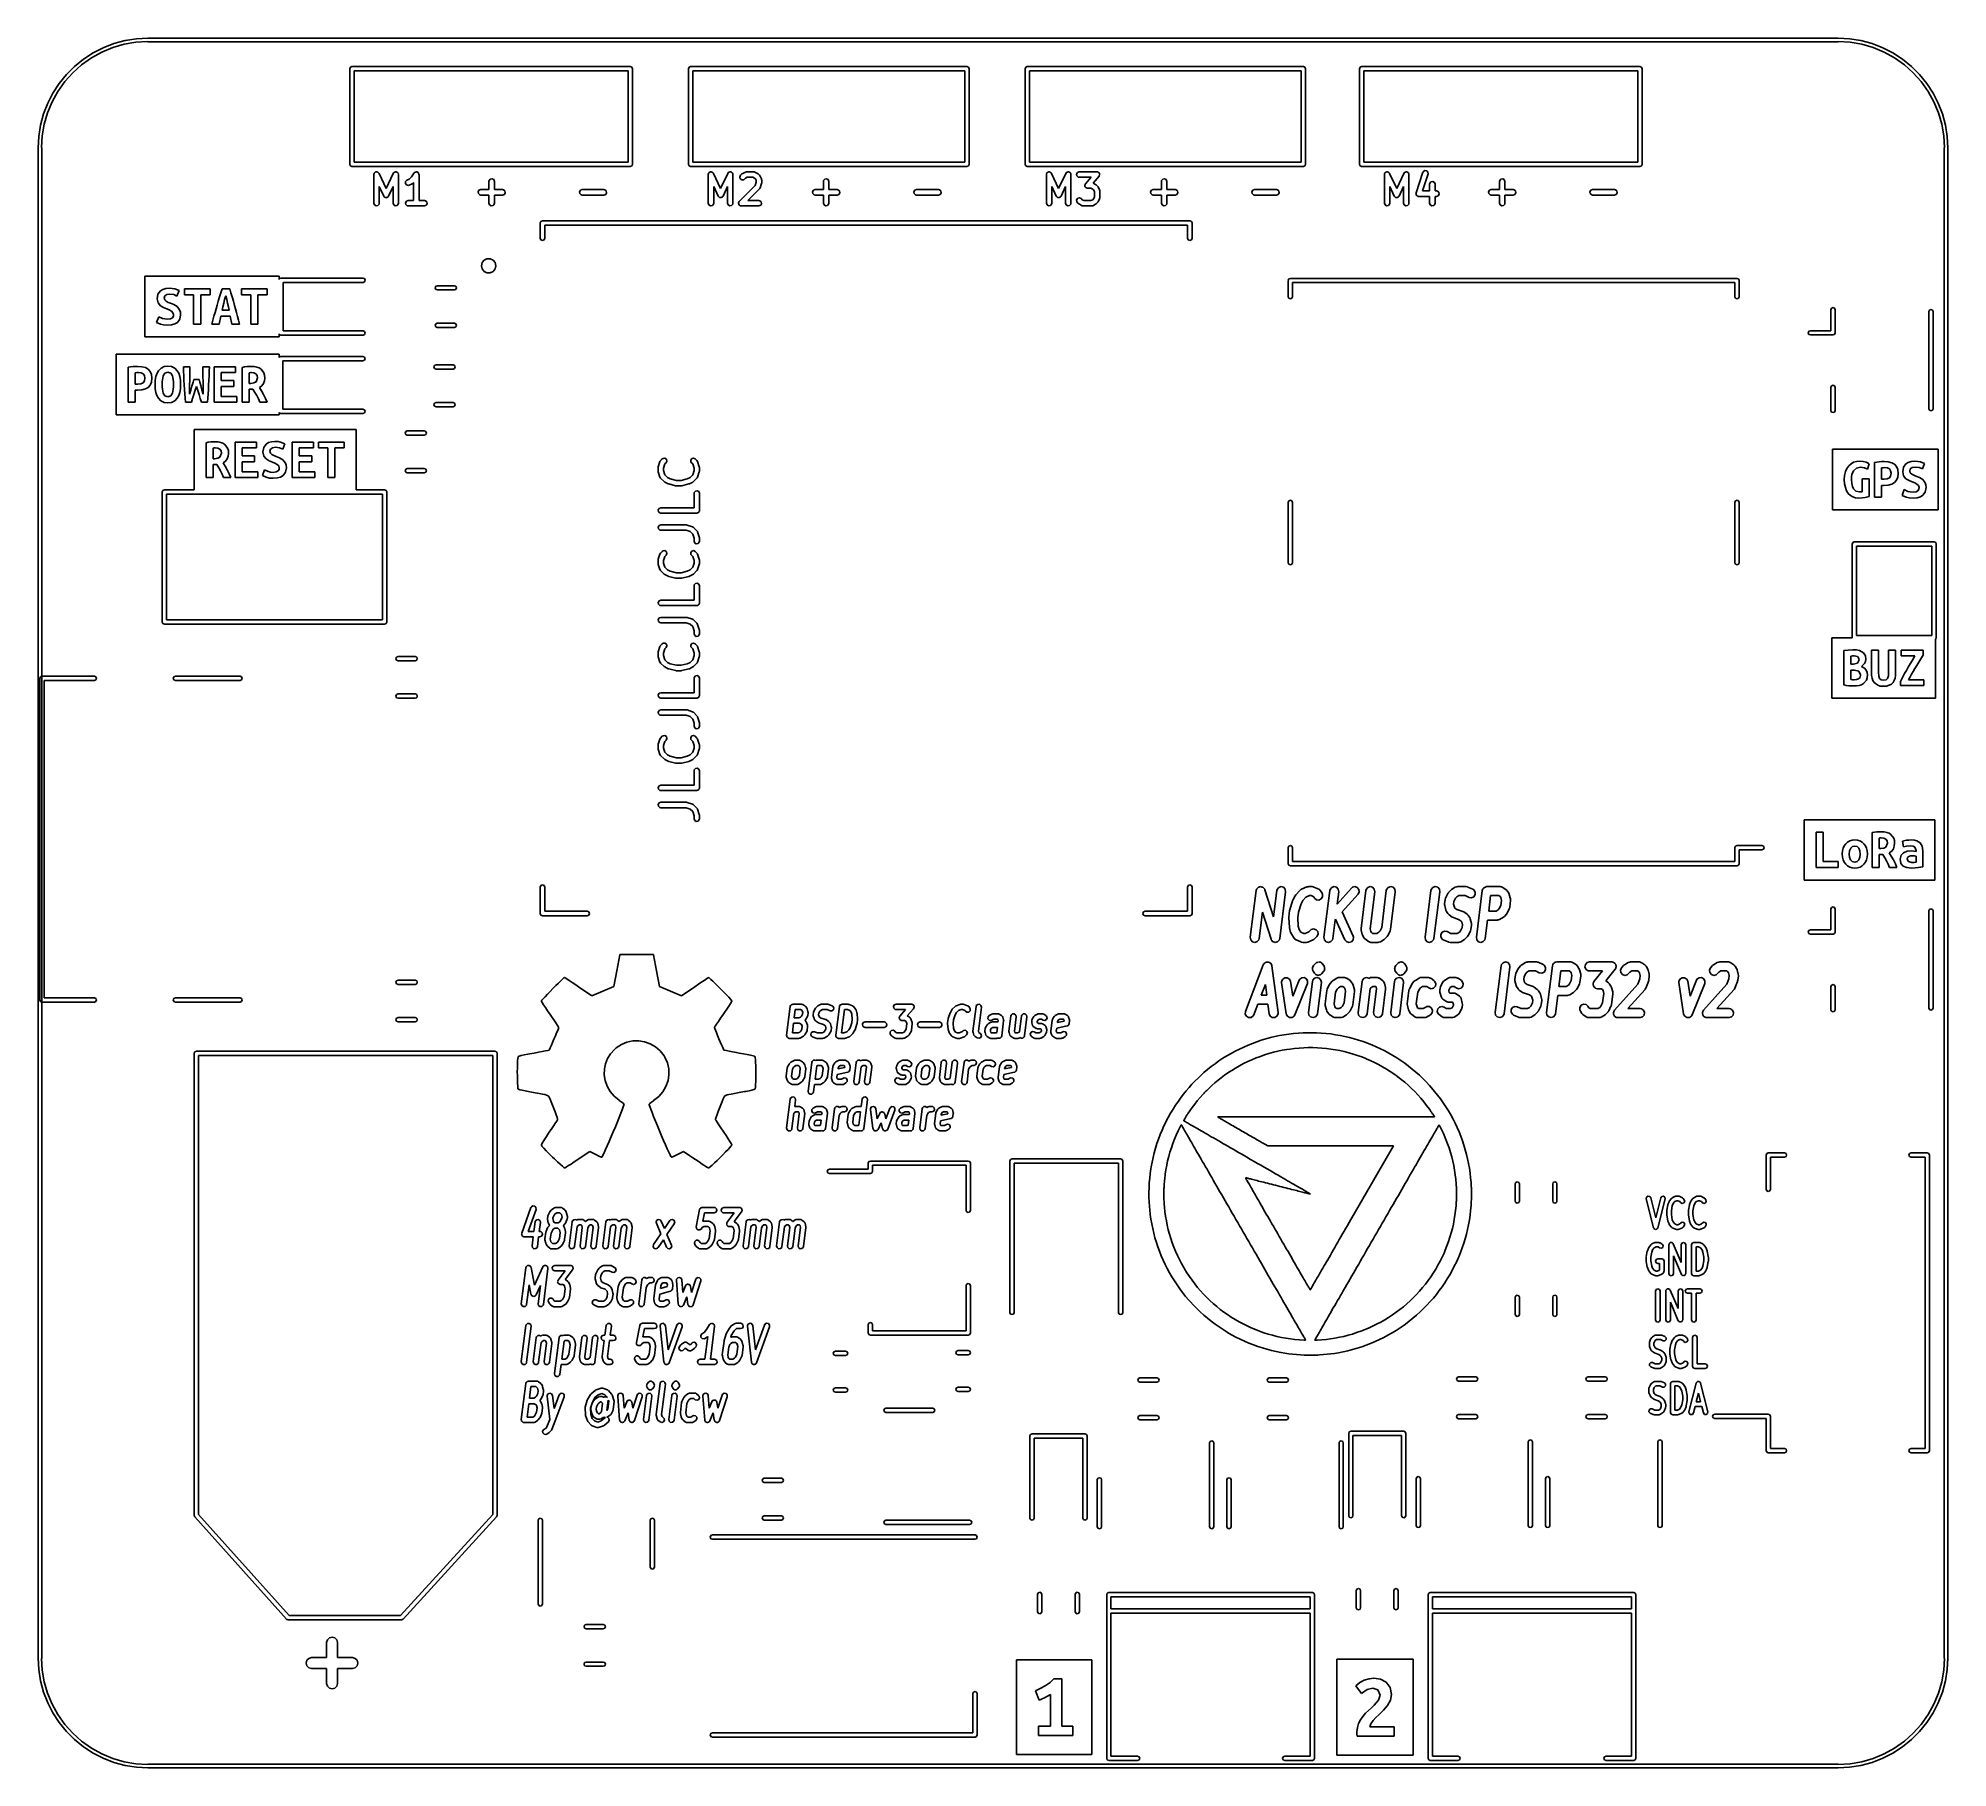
# Model space of a CAD drawing. Extents: x 3.59 to 5.68, y -3.55 to -1.66.
import ezdxf

# ---------------------------------------------------------------- set-up
doc = ezdxf.new("R2010")
doc.units = 0
doc.header["$MEASUREMENT"] = 0
doc.layers.add('BLACK', color=7, linetype='CONTINUOUS')

msp = doc.modelspace()

# ---------------------------------------------------------------- linework, layer by layer
at = {"layer": 'BLACK', "linetype": 'CONTINUOUS'}
for p, q in [((3.63498, -1.67928), (3.64553, -1.67244)), ((3.65509, -1.67163), (3.64368, -1.67794)), ((3.64553, -1.67244), (3.65672, -1.66673)), ((3.66714, -1.66663), (3.65509, -1.67163)), ((3.65672, -1.66673), (3.66846, -1.66223)), ((3.67968, -1.66302), (3.66714, -1.66663)), ((3.66846, -1.66223), (3.6806, -1.65898)), ((3.69254, -1.66084), (3.67968, -1.66302)), ((3.6806, -1.65898), (3.69301, -1.65701)), ((3.70518, -1.66013), (3.69254, -1.66084)), ((3.69301, -1.65701), (3.70556, -1.65635)), ((3.70556, -1.66029), (3.70518, -1.66013)), ((3.70556, -1.65635), (3.70556, -1.65635)), ((3.70556, -1.65635), (5.55596, -1.65635)), ((5.55596, -1.66029), (3.70556, -1.66029)), ((5.55596, -1.65635), (5.56851, -1.65701)), ((5.55635, -1.66013), (5.55596, -1.66029)), ((5.56898, -1.66084), (5.55635, -1.66013)), ((5.56851, -1.65701), (5.58092, -1.65898)), ((5.58184, -1.66302), (5.56898, -1.66084)), ((5.58092, -1.65898), (5.59307, -1.66223)), ((5.59438, -1.66663), (5.58184, -1.66302)), ((5.59307, -1.66223), (5.6048, -1.66673)), ((5.60643, -1.67162), (5.59438, -1.66663)), ((5.6048, -1.66673), (5.616, -1.67244)), ((5.61785, -1.67793), (5.60643, -1.67162)), ((5.616, -1.67244), (5.62654, -1.67928)), ((3.61633, -1.69608), (3.62522, -1.68719)), ((3.63304, -1.68548), (3.62331, -1.69418)), ((3.62522, -1.68719), (3.63498, -1.67928)), ((3.64368, -1.67794), (3.63304, -1.68548)), ((3.92661, -1.68977), (3.9273, -1.6881)), ((3.92661, -1.79449), (3.92661, -1.68977)), ((3.9273, -1.6881), (3.92897, -1.68741)), ((3.92897, -1.68741), (4.2337, -1.68741)), ((3.93133, -1.69213), (3.93133, -1.79213)), ((4.23133, -1.69213), (3.93133, -1.69213)), ((4.23133, -1.79213), (4.23133, -1.69213)), ((4.2337, -1.68741), (4.23537, -1.6881)), ((4.23537, -1.6881), (4.23606, -1.68977)), ((4.23606, -1.68977), (4.23606, -1.79449)), ((4.29741, -1.68977), (4.29811, -1.6881)), ((4.29741, -1.79449), (4.29741, -1.68977)), ((4.29811, -1.6881), (4.29978, -1.68741)), ((4.29978, -1.68741), (4.60214, -1.68741)), ((4.30214, -1.69213), (4.30214, -1.79213)), ((4.59978, -1.69213), (4.30214, -1.69213)), ((4.59978, -1.79213), (4.59978, -1.69213)), ((4.60214, -1.68741), (4.60381, -1.6881)), ((4.60381, -1.6881), (4.6045, -1.68977)), ((4.6045, -1.68977), (4.6045, -1.79449)), ((4.66585, -1.68977), (4.66654, -1.6881)), ((4.66585, -1.79449), (4.66585, -1.68977)), ((4.66654, -1.6881), (4.66821, -1.68741)), ((4.66821, -1.68741), (4.97057, -1.68741)), ((4.67057, -1.69213), (4.67057, -1.79213)), ((4.96821, -1.69213), (4.67057, -1.69213)), ((4.96821, -1.79213), (4.96821, -1.69213)), ((4.97057, -1.68741), (4.97225, -1.6881)), ((4.97225, -1.6881), (4.97294, -1.68977)), ((4.97294, -1.68977), (4.97294, -1.79449)), ((5.03193, -1.68977), (5.03262, -1.6881)), ((5.03193, -1.79449), (5.03193, -1.68977)), ((5.03262, -1.6881), (5.03429, -1.68741)), ((5.03429, -1.68741), (5.33901, -1.68741)), ((5.03665, -1.69213), (5.03665, -1.79213)), ((5.33665, -1.69213), (5.03665, -1.69213)), ((5.33665, -1.79213), (5.33665, -1.69213)), ((5.33901, -1.68741), (5.34068, -1.6881)), ((5.34068, -1.6881), (5.34137, -1.68977)), ((5.34137, -1.68977), (5.34137, -1.79449)), ((5.62849, -1.68548), (5.61785, -1.67793)), ((5.62654, -1.67928), (5.63631, -1.68719)), ((5.63821, -1.69418), (5.62849, -1.68548)), ((5.63631, -1.68719), (5.6452, -1.69608)), ((3.60157, -1.71639), (3.60842, -1.70585)), ((3.61462, -1.7039), (3.60707, -1.71454)), ((3.60842, -1.70585), (3.61633, -1.69608)), ((3.62331, -1.69418), (3.61462, -1.7039)), ((5.64691, -1.7039), (5.63821, -1.69418)), ((5.6452, -1.69608), (5.65311, -1.70585)), ((5.65445, -1.71454), (5.64691, -1.7039)), ((5.65311, -1.70585), (5.65995, -1.71639)), ((3.59136, -1.73932), (3.59587, -1.72759)), ((3.60076, -1.72596), (3.59577, -1.73801)), ((3.59587, -1.72759), (3.60157, -1.71639)), ((3.60707, -1.71454), (3.60076, -1.72596)), ((5.66076, -1.72596), (5.65445, -1.71454)), ((5.65995, -1.71639), (5.66566, -1.72759)), ((5.66576, -1.73801), (5.66076, -1.72596)), ((5.66566, -1.72759), (5.67016, -1.73932)), ((3.58614, -1.76388), (3.58811, -1.75146)), ((3.58811, -1.75146), (3.59136, -1.73932)), ((3.59216, -1.75055), (3.58997, -1.76341)), ((3.59577, -1.73801), (3.59216, -1.75055)), ((5.66937, -1.75055), (5.66576, -1.73801)), ((5.67155, -1.76341), (5.66937, -1.75055)), ((5.67016, -1.73932), (5.67341, -1.75146)), ((5.67341, -1.75146), (5.67538, -1.76388)), ((3.58549, -1.77643), (3.58614, -1.76388)), ((3.58549, -3.42997), (3.58549, -1.77643)), ((3.58997, -1.76341), (3.58926, -1.77604)), ((3.58926, -1.77604), (3.58942, -1.77643)), ((3.58942, -1.77643), (3.58942, -3.42997)), ((5.67226, -1.77604), (5.67155, -1.76341)), ((5.6721, -1.77643), (5.67226, -1.77604)), ((5.6721, -3.42997), (5.6721, -1.77643)), ((5.67538, -1.76388), (5.67604, -1.77643)), ((5.67604, -1.77643), (5.67604, -1.77643)), ((5.67604, -1.77643), (5.67604, -3.42997)), ((3.9273, -1.79616), (3.92661, -1.79449)), ((3.92897, -1.79685), (3.9273, -1.79616)), ((4.2337, -1.79685), (3.92897, -1.79685)), ((3.93133, -1.79213), (4.23133, -1.79213)), ((4.23537, -1.79616), (4.2337, -1.79685)), ((4.23606, -1.79449), (4.23537, -1.79616)), ((4.29811, -1.79616), (4.29741, -1.79449)), ((4.29978, -1.79685), (4.29811, -1.79616)), ((4.60214, -1.79685), (4.29978, -1.79685)), ((4.30214, -1.79213), (4.59978, -1.79213)), ((4.60381, -1.79616), (4.60214, -1.79685)), ((4.6045, -1.79449), (4.60381, -1.79616)), ((4.66654, -1.79616), (4.66585, -1.79449)), ((4.66821, -1.79685), (4.66654, -1.79616)), ((4.97057, -1.79685), (4.66821, -1.79685)), ((4.67057, -1.79213), (4.96821, -1.79213)), ((4.97225, -1.79616), (4.97057, -1.79685)), ((4.97294, -1.79449), (4.97225, -1.79616)), ((5.03262, -1.79616), (5.03193, -1.79449)), ((5.03429, -1.79685), (5.03262, -1.79616)), ((5.33901, -1.79685), (5.03429, -1.79685)), ((5.03665, -1.79213), (5.33665, -1.79213)), ((5.34068, -1.79616), (5.33901, -1.79685)), ((5.34137, -1.79449), (5.34068, -1.79616)), ((3.95298, -1.80559), (3.95316, -1.80458)), ((3.95298, -1.83708), (3.95298, -1.80559)), ((3.95316, -1.80458), (3.95341, -1.80428)), ((3.95341, -1.80428), (3.95352, -1.80389)), ((3.95352, -1.80389), (3.95404, -1.80352)), ((3.95404, -1.80352), (3.95446, -1.80303)), ((3.95446, -1.80303), (3.95485, -1.80296)), ((3.95485, -1.80296), (3.95517, -1.80274)), ((3.95517, -1.80274), (3.95581, -1.80279)), ((3.95581, -1.80279), (3.95645, -1.80268)), ((3.95645, -1.80268), (3.95679, -1.80288)), ((3.95679, -1.80288), (3.95718, -1.80291)), ((3.95718, -1.80291), (3.95764, -1.80337)), ((3.95764, -1.80337), (3.9582, -1.80369)), ((3.9582, -1.80369), (3.95833, -1.80406)), ((3.95833, -1.80406), (3.95861, -1.80434)), ((3.95861, -1.80434), (3.96643, -1.8211)), ((3.96643, -1.8211), (3.97426, -1.80434)), ((3.97426, -1.80434), (3.97485, -1.8035)), ((3.97485, -1.8035), (3.9752, -1.80333)), ((3.9752, -1.80333), (3.97546, -1.80303)), ((3.97546, -1.80303), (3.97609, -1.80292)), ((3.97609, -1.80292), (3.97668, -1.80265)), ((3.97668, -1.80265), (3.97706, -1.80275)), ((3.97706, -1.80275), (3.97745, -1.80268)), ((3.97745, -1.80268), (3.978, -1.803)), ((3.978, -1.803), (3.97863, -1.80317)), ((3.97863, -1.80317), (3.97885, -1.80349)), ((3.97885, -1.80349), (3.97919, -1.80369)), ((3.97919, -1.80369), (3.97942, -1.8043)), ((3.97942, -1.8043), (3.97979, -1.80482)), ((3.97979, -1.80482), (3.97975, -1.80522)), ((3.97975, -1.80522), (3.97989, -1.80559)), ((3.97989, -1.80559), (3.97989, -1.83708)), ((3.9876, -1.81543), (3.98772, -1.81341)), ((3.9888, -1.81705), (3.9876, -1.81543)), ((3.98772, -1.81341), (3.98911, -1.81195)), ((3.99077, -1.81752), (3.9888, -1.81705)), ((3.98911, -1.81195), (3.99168, -1.81066)), ((3.99175, -1.81723), (3.99077, -1.81752)), ((3.99168, -1.81066), (3.99414, -1.80821)), ((3.99475, -1.81573), (3.99175, -1.81723)), ((3.99414, -1.80821), (3.99697, -1.80395)), ((3.9948, -1.81568), (3.99475, -1.81573)), ((3.99552, -1.81517), (3.9948, -1.81568)), ((3.99648, -1.81422), (3.99552, -1.81517)), ((3.99648, -1.83413), (3.99648, -1.81422)), ((3.99697, -1.80395), (3.99768, -1.80321)), ((3.99768, -1.80321), (3.99784, -1.80316)), ((3.99784, -1.80316), (3.99795, -1.80303)), ((3.99795, -1.80303), (3.9988, -1.80288)), ((3.9988, -1.80288), (3.99962, -1.80264)), ((3.99962, -1.80264), (3.99978, -1.80271)), ((3.99978, -1.80271), (3.99994, -1.80268)), ((3.99994, -1.80268), (4.00068, -1.80311)), ((4.00068, -1.80311), (4.00147, -1.80345)), ((4.00147, -1.80345), (4.00154, -1.8036)), ((4.00154, -1.8036), (4.00169, -1.80369)), ((4.00169, -1.80369), (4.00198, -1.80449)), ((4.00198, -1.80449), (4.00236, -1.80526)), ((4.00236, -1.80526), (4.00232, -1.80543)), ((4.00232, -1.80543), (4.00238, -1.80559)), ((4.00238, -1.80559), (4.00238, -1.83413)), ((4.07897, -1.81309), (4.07914, -1.81208)), ((4.07897, -1.82213), (4.07897, -1.81309)), ((4.07914, -1.81208), (4.08044, -1.81053)), ((4.08044, -1.81053), (4.08243, -1.81018)), ((4.08243, -1.81018), (4.08418, -1.81119)), ((4.08418, -1.81119), (4.08487, -1.81309)), ((4.08487, -1.81309), (4.08487, -1.82213)), ((4.31912, -1.80559), (4.3193, -1.80458)), ((4.31912, -1.83708), (4.31912, -1.80559)), ((4.3193, -1.80458), (4.31956, -1.80428)), ((4.31956, -1.80428), (4.31966, -1.80389)), ((4.31966, -1.80389), (4.32019, -1.80352)), ((4.32019, -1.80352), (4.3206, -1.80303)), ((4.3206, -1.80303), (4.32099, -1.80296)), ((4.32099, -1.80296), (4.32131, -1.80274)), ((4.32131, -1.80274), (4.32195, -1.80279)), ((4.32195, -1.80279), (4.32259, -1.80268)), ((4.32259, -1.80268), (4.32293, -1.80288)), ((4.32293, -1.80288), (4.32332, -1.80291)), ((4.32332, -1.80291), (4.32378, -1.80337)), ((4.32378, -1.80337), (4.32434, -1.80369)), ((4.32434, -1.80369), (4.32447, -1.80406)), ((4.32447, -1.80406), (4.32475, -1.80434)), ((4.32475, -1.80434), (4.33258, -1.8211)), ((4.33258, -1.8211), (4.3404, -1.80434)), ((4.3404, -1.80434), (4.34099, -1.8035)), ((4.34099, -1.8035), (4.34134, -1.80333)), ((4.34134, -1.80333), (4.3416, -1.80303)), ((4.3416, -1.80303), (4.34223, -1.80292)), ((4.34223, -1.80292), (4.34282, -1.80265)), ((4.34282, -1.80265), (4.3432, -1.80275)), ((4.3432, -1.80275), (4.34359, -1.80268)), ((4.34359, -1.80268), (4.34415, -1.803)), ((4.34415, -1.803), (4.34477, -1.80317)), ((4.34477, -1.80317), (4.34499, -1.80349)), ((4.34499, -1.80349), (4.34534, -1.80369)), ((4.34534, -1.80369), (4.34556, -1.8043)), ((4.34556, -1.8043), (4.34593, -1.80482)), ((4.34593, -1.80482), (4.34589, -1.80522)), ((4.34589, -1.80522), (4.34603, -1.80559)), ((4.34603, -1.80559), (4.34603, -1.83708)), ((4.35299, -1.835), (4.37049, -1.81749)), ((4.35363, -1.80833), (4.35448, -1.8065)), ((4.35415, -1.81028), (4.35363, -1.80833)), ((4.35581, -1.81144), (4.35415, -1.81028)), ((4.35448, -1.8065), (4.35598, -1.805)), ((4.35782, -1.81126), (4.35581, -1.81144)), ((4.35598, -1.805), (4.35671, -1.80449)), ((4.35671, -1.80449), (4.35675, -1.80445)), ((4.35675, -1.80445), (4.35975, -1.80295)), ((4.35866, -1.81068), (4.35782, -1.81126)), ((4.35982, -1.80951), (4.35866, -1.81068)), ((4.35975, -1.80295), (4.36073, -1.80265)), ((4.36177, -1.80854), (4.35982, -1.80951)), ((4.36073, -1.80265), (4.36091, -1.8027)), ((4.36091, -1.8027), (4.36107, -1.80263)), ((4.36107, -1.80263), (4.36857, -1.80263)), ((4.36787, -1.80854), (4.36177, -1.80854)), ((4.36982, -1.80951), (4.36787, -1.80854)), ((4.36857, -1.80263), (4.36958, -1.80281)), ((4.36958, -1.80281), (4.36972, -1.80293)), ((4.36972, -1.80293), (4.36989, -1.80295)), ((4.37064, -1.81034), (4.36982, -1.80951)), ((4.36989, -1.80295), (4.37289, -1.80445)), ((4.37049, -1.81749), (4.37162, -1.81411)), ((4.37162, -1.81228), (4.37064, -1.81034)), ((4.37162, -1.81411), (4.37162, -1.81228)), ((4.37289, -1.80445), (4.3736, -1.80497)), ((4.3736, -1.80497), (4.37366, -1.805)), ((4.37366, -1.805), (4.37516, -1.8065)), ((4.37516, -1.8065), (4.37566, -1.80722)), ((4.37566, -1.80722), (4.37571, -1.80727)), ((4.37571, -1.80727), (4.37721, -1.81027)), ((4.37737, -1.81552), (4.37587, -1.82002)), ((4.37721, -1.81027), (4.3775, -1.81125)), ((4.37752, -1.81459), (4.37737, -1.81546)), ((4.37737, -1.81546), (4.37737, -1.81552)), ((4.3775, -1.81125), (4.37746, -1.81142)), ((4.37746, -1.81142), (4.37752, -1.81159)), ((4.37752, -1.81159), (4.37752, -1.81459)), ((4.44511, -1.81309), (4.44529, -1.81208)), ((4.44511, -1.82213), (4.44511, -1.81309)), ((4.44529, -1.81208), (4.44658, -1.81053)), ((4.44658, -1.81053), (4.44857, -1.81018)), ((4.44857, -1.81018), (4.45032, -1.81119)), ((4.45032, -1.81119), (4.45101, -1.81309)), ((4.45101, -1.81309), (4.45101, -1.82213)), ((4.6892, -1.80559), (4.68938, -1.80458)), ((4.6892, -1.83708), (4.6892, -1.80559)), ((4.68938, -1.80458), (4.68963, -1.80428)), ((4.68963, -1.80428), (4.68974, -1.80389)), ((4.68974, -1.80389), (4.69026, -1.80352)), ((4.69026, -1.80352), (4.69068, -1.80303)), ((4.69068, -1.80303), (4.69107, -1.80296)), ((4.69107, -1.80296), (4.69139, -1.80274)), ((4.69139, -1.80274), (4.69203, -1.80279)), ((4.69203, -1.80279), (4.69267, -1.80268)), ((4.69267, -1.80268), (4.69301, -1.80288)), ((4.69301, -1.80288), (4.6934, -1.80291)), ((4.6934, -1.80291), (4.69386, -1.80337)), ((4.69386, -1.80337), (4.69442, -1.80369)), ((4.69442, -1.80369), (4.69455, -1.80406)), ((4.69455, -1.80406), (4.69483, -1.80434)), ((4.69483, -1.80434), (4.70265, -1.8211)), ((4.70265, -1.8211), (4.71048, -1.80434)), ((4.71048, -1.80434), (4.71107, -1.8035)), ((4.71107, -1.8035), (4.71142, -1.80333)), ((4.71142, -1.80333), (4.71168, -1.80303)), ((4.71168, -1.80303), (4.71231, -1.80292)), ((4.71231, -1.80292), (4.7129, -1.80265)), ((4.7129, -1.80265), (4.71328, -1.80275)), ((4.71328, -1.80275), (4.71367, -1.80268)), ((4.71367, -1.80268), (4.71422, -1.803)), ((4.71422, -1.803), (4.71485, -1.80317)), ((4.71485, -1.80317), (4.71507, -1.80349)), ((4.71507, -1.80349), (4.71542, -1.80369)), ((4.71542, -1.80369), (4.71564, -1.8043)), ((4.71564, -1.8043), (4.71601, -1.80482)), ((4.71601, -1.80482), (4.71597, -1.80522)), ((4.71597, -1.80522), (4.71611, -1.80559)), ((4.71611, -1.80559), (4.71611, -1.83708)), ((4.72224, -1.80507), (4.72325, -1.80333)), ((4.72259, -1.80706), (4.72224, -1.80507)), ((4.72414, -1.80836), (4.72259, -1.80706)), ((4.72325, -1.80333), (4.72515, -1.80263)), ((4.72515, -1.80854), (4.72414, -1.80836)), ((4.72515, -1.80263), (4.74465, -1.80263)), ((4.73814, -1.80854), (4.72515, -1.80854)), ((4.7312, -1.81752), (4.73128, -1.81731)), ((4.73146, -1.81828), (4.7312, -1.81752)), ((4.73124, -1.81707), (4.73164, -1.81638)), ((4.73128, -1.81731), (4.73124, -1.81707)), ((4.73159, -1.81906), (4.73146, -1.81828)), ((4.73164, -1.81638), (4.73193, -1.81564)), ((4.73193, -1.81564), (4.73814, -1.80854)), ((4.74687, -1.80753), (4.74026, -1.81509)), ((4.74026, -1.81509), (4.74297, -1.81644)), ((4.74297, -1.81644), (4.74368, -1.81697)), ((4.74368, -1.81697), (4.74374, -1.817)), ((4.74374, -1.817), (4.74524, -1.8185)), ((4.74465, -1.80263), (4.74509, -1.80271)), ((4.74509, -1.80271), (4.74522, -1.80269)), ((4.74522, -1.80269), (4.74533, -1.80275)), ((4.74524, -1.8185), (4.74574, -1.81922)), ((4.74533, -1.80275), (4.74566, -1.80281)), ((4.74566, -1.80281), (4.74627, -1.80332)), ((4.74627, -1.80332), (4.74695, -1.80374)), ((4.74716, -1.80679), (4.74687, -1.80753)), ((4.74695, -1.80374), (4.74703, -1.80396)), ((4.74703, -1.80396), (4.74721, -1.80411)), ((4.74756, -1.8061), (4.74716, -1.80679)), ((4.74721, -1.80411), (4.74734, -1.8049)), ((4.74734, -1.8049), (4.7476, -1.80565)), ((4.7476, -1.80565), (4.74752, -1.80587)), ((4.74752, -1.80587), (4.74756, -1.8061)), ((4.81519, -1.81309), (4.81537, -1.81208)), ((4.81519, -1.82213), (4.81519, -1.81309)), ((4.81537, -1.81208), (4.81666, -1.81053)), ((4.81666, -1.81053), (4.81865, -1.81018)), ((4.81865, -1.81018), (4.8204, -1.81119)), ((4.8204, -1.81119), (4.82109, -1.81309)), ((4.82109, -1.81309), (4.82109, -1.82213)), ((5.05928, -1.80559), (5.05946, -1.80458)), ((5.05928, -1.83708), (5.05928, -1.80559)), ((5.05946, -1.80458), (5.05971, -1.80428)), ((5.05971, -1.80428), (5.05982, -1.80389)), ((5.05982, -1.80389), (5.06034, -1.80352)), ((5.06034, -1.80352), (5.06076, -1.80303)), ((5.06076, -1.80303), (5.06115, -1.80296)), ((5.06115, -1.80296), (5.06147, -1.80274)), ((5.06147, -1.80274), (5.06211, -1.80279)), ((5.06211, -1.80279), (5.06275, -1.80268)), ((5.06275, -1.80268), (5.06309, -1.80288)), ((5.06309, -1.80288), (5.06348, -1.80291)), ((5.06348, -1.80291), (5.06394, -1.80337)), ((5.06394, -1.80337), (5.0645, -1.80369)), ((5.0645, -1.80369), (5.06463, -1.80406)), ((5.06463, -1.80406), (5.06491, -1.80434)), ((5.06491, -1.80434), (5.07273, -1.8211)), ((5.07273, -1.8211), (5.08056, -1.80434)), ((5.08056, -1.80434), (5.08114, -1.8035)), ((5.08114, -1.8035), (5.0815, -1.80333)), ((5.0815, -1.80333), (5.08176, -1.80303)), ((5.08176, -1.80303), (5.08239, -1.80292)), ((5.08239, -1.80292), (5.08298, -1.80265)), ((5.08298, -1.80265), (5.08336, -1.80275)), ((5.08336, -1.80275), (5.08374, -1.80268)), ((5.08374, -1.80268), (5.0843, -1.803)), ((5.0843, -1.803), (5.08493, -1.80317)), ((5.08493, -1.80317), (5.08515, -1.80349)), ((5.08515, -1.80349), (5.08549, -1.80369)), ((5.08549, -1.80369), (5.08571, -1.8043)), ((5.08571, -1.8043), (5.08608, -1.80482)), ((5.08608, -1.80482), (5.08605, -1.80522)), ((5.08605, -1.80522), (5.08618, -1.80559)), ((5.08618, -1.80559), (5.08618, -1.83708)), ((5.09393, -1.82565), (5.10143, -1.80315)), ((5.10703, -1.80502), (5.10083, -1.82363)), ((5.10143, -1.80315), (5.10192, -1.80225)), ((5.10192, -1.80225), (5.10364, -1.80119)), ((5.10364, -1.80119), (5.10564, -1.80149)), ((5.10564, -1.80149), (5.10698, -1.803)), ((5.10698, -1.803), (5.10703, -1.80502)), ((5.10878, -1.81609), (5.10895, -1.81508)), ((5.10878, -1.82363), (5.10878, -1.81609)), ((5.10895, -1.81508), (5.11025, -1.81353)), ((5.11025, -1.81353), (5.11224, -1.81318)), ((5.11224, -1.81318), (5.11399, -1.81419)), ((5.11399, -1.81419), (5.11468, -1.81609)), ((5.11468, -1.81609), (5.11468, -1.82363)), ((5.18527, -1.81309), (5.18544, -1.81208)), ((5.18527, -1.82213), (5.18527, -1.81309)), ((5.18544, -1.81208), (5.18674, -1.81053)), ((5.18674, -1.81053), (5.18873, -1.81018)), ((5.18873, -1.81018), (5.19048, -1.81119)), ((5.19048, -1.81119), (5.19117, -1.81309)), ((5.19117, -1.81309), (5.19117, -1.82213)), ((3.95367, -1.83898), (3.95298, -1.83708)), ((3.95542, -1.83999), (3.95367, -1.83898)), ((3.95741, -1.83964), (3.95542, -1.83999)), ((3.95871, -1.83809), (3.95741, -1.83964)), ((3.95889, -1.83708), (3.95871, -1.83809)), ((3.96376, -1.82933), (3.95889, -1.8189)), ((3.95889, -1.8189), (3.95889, -1.83708)), ((3.9643, -1.82988), (3.96376, -1.82933)), ((3.96474, -1.8305), (3.9643, -1.82988)), ((3.965, -1.83057), (3.96474, -1.8305)), ((3.96519, -1.83076), (3.965, -1.83057)), ((3.96595, -1.83083), (3.96519, -1.83076)), ((3.96669, -1.83103), (3.96595, -1.83083)), ((3.96693, -1.83091), (3.96669, -1.83103)), ((3.9672, -1.83094), (3.96693, -1.83091)), ((3.96783, -1.8305), (3.9672, -1.83094)), ((3.96852, -1.83017), (3.96783, -1.8305)), ((3.96875, -1.82985), (3.96852, -1.83017)), ((3.96885, -1.82978), (3.96875, -1.82985)), ((3.96889, -1.82965), (3.96885, -1.82978)), ((3.96911, -1.82933), (3.96889, -1.82965)), ((3.97398, -1.8189), (3.96911, -1.82933)), ((3.97398, -1.83708), (3.97398, -1.8189)), ((3.97467, -1.83898), (3.97398, -1.83708)), ((3.97642, -1.83999), (3.97467, -1.83898)), ((3.97841, -1.83964), (3.97642, -1.83999)), ((3.97971, -1.83809), (3.97841, -1.83964)), ((3.97989, -1.83708), (3.97971, -1.83809)), ((3.98752, -1.83657), (3.98853, -1.83482)), ((3.98787, -1.83856), (3.98752, -1.83657)), ((3.98942, -1.83986), (3.98787, -1.83856)), ((3.98853, -1.83482), (3.99043, -1.83413)), ((3.99043, -1.83413), (3.99648, -1.83413)), ((4.00238, -1.83413), (4.00843, -1.83413)), ((4.00843, -1.83413), (4.00944, -1.83431)), ((4.01033, -1.83935), (4.00843, -1.84004)), ((4.00944, -1.83431), (4.01099, -1.83561)), ((4.01134, -1.8376), (4.01033, -1.83935)), ((4.01099, -1.83561), (4.01134, -1.8376)), ((4.06701, -1.82457), (4.06802, -1.82282)), ((4.06736, -1.82656), (4.06701, -1.82457)), ((4.06891, -1.82786), (4.06736, -1.82656)), ((4.06802, -1.82282), (4.06992, -1.82213)), ((4.06992, -1.82804), (4.06891, -1.82786)), ((4.06992, -1.82213), (4.07897, -1.82213)), ((4.07897, -1.82804), (4.06992, -1.82804)), ((4.07897, -1.83708), (4.07897, -1.82804)), ((4.07966, -1.83898), (4.07897, -1.83708)), ((4.08141, -1.83999), (4.07966, -1.83898)), ((4.0834, -1.83964), (4.08141, -1.83999)), ((4.08469, -1.83809), (4.0834, -1.83964)), ((4.08487, -1.83708), (4.08469, -1.83809)), ((4.08487, -1.82213), (4.09392, -1.82213)), ((4.09392, -1.82804), (4.08487, -1.82804)), ((4.08487, -1.82804), (4.08487, -1.83708)), ((4.09392, -1.82213), (4.09493, -1.82231)), ((4.09582, -1.82735), (4.09392, -1.82804)), ((4.09493, -1.82231), (4.09648, -1.82361)), ((4.09683, -1.8256), (4.09582, -1.82735)), ((4.09648, -1.82361), (4.09683, -1.8256)), ((4.178, -1.82457), (4.17901, -1.82282)), ((4.17835, -1.82656), (4.178, -1.82457)), ((4.1799, -1.82786), (4.17835, -1.82656)), ((4.17901, -1.82282), (4.18091, -1.82213)), ((4.18091, -1.82804), (4.1799, -1.82786)), ((4.18091, -1.82213), (4.2049, -1.82213)), ((4.2049, -1.82804), (4.18091, -1.82804)), ((4.2049, -1.82213), (4.20591, -1.82231)), ((4.2068, -1.82735), (4.2049, -1.82804)), ((4.20591, -1.82231), (4.20746, -1.82361)), ((4.20781, -1.8256), (4.2068, -1.82735)), ((4.20746, -1.82361), (4.20781, -1.8256)), ((4.31982, -1.83898), (4.31912, -1.83708)), ((4.32156, -1.83999), (4.31982, -1.83898)), ((4.32355, -1.83964), (4.32156, -1.83999)), ((4.32485, -1.83809), (4.32355, -1.83964)), ((4.32503, -1.83708), (4.32485, -1.83809)), ((4.3299, -1.82933), (4.32503, -1.8189)), ((4.32503, -1.8189), (4.32503, -1.83708)), ((4.33044, -1.82988), (4.3299, -1.82933)), ((4.33088, -1.8305), (4.33044, -1.82988)), ((4.33114, -1.83057), (4.33088, -1.8305)), ((4.33133, -1.83076), (4.33114, -1.83057)), ((4.33209, -1.83083), (4.33133, -1.83076)), ((4.33283, -1.83103), (4.33209, -1.83083)), ((4.33307, -1.83091), (4.33283, -1.83103)), ((4.33334, -1.83094), (4.33307, -1.83091)), ((4.33397, -1.8305), (4.33334, -1.83094)), ((4.33466, -1.83017), (4.33397, -1.8305)), ((4.33489, -1.82985), (4.33466, -1.83017)), ((4.335, -1.82978), (4.33489, -1.82985)), ((4.33503, -1.82965), (4.335, -1.82978)), ((4.33525, -1.82933), (4.33503, -1.82965)), ((4.34012, -1.8189), (4.33525, -1.82933)), ((4.34012, -1.83708), (4.34012, -1.8189)), ((4.34081, -1.83898), (4.34012, -1.83708)), ((4.34256, -1.83999), (4.34081, -1.83898)), ((4.34455, -1.83964), (4.34256, -1.83999)), ((4.34585, -1.83809), (4.34455, -1.83964)), ((4.34603, -1.83708), (4.34585, -1.83809)), ((4.35213, -1.83683), (4.35219, -1.8367)), ((4.35236, -1.83768), (4.35213, -1.83683)), ((4.35217, -1.83657), (4.35261, -1.8358)), ((4.35219, -1.8367), (4.35217, -1.83657)), ((4.35252, -1.83856), (4.35236, -1.83768)), ((4.35262, -1.83865), (4.35252, -1.83856)), ((4.35261, -1.8358), (4.35299, -1.835)), ((4.35265, -1.83878), (4.35262, -1.83865)), ((4.35338, -1.83929), (4.35265, -1.83878)), ((4.35406, -1.83986), (4.35338, -1.83929)), ((4.37516, -1.82117), (4.3622, -1.83413)), ((4.3622, -1.83413), (4.37457, -1.83413)), ((4.37457, -1.83413), (4.37558, -1.83431)), ((4.37647, -1.83935), (4.37457, -1.84004)), ((4.37523, -1.82101), (4.37516, -1.82117)), ((4.37538, -1.82092), (4.37523, -1.82101)), ((4.37587, -1.82002), (4.37538, -1.82092)), ((4.37558, -1.83431), (4.37713, -1.83561)), ((4.37748, -1.8376), (4.37647, -1.83935)), ((4.37713, -1.83561), (4.37748, -1.8376)), ((4.43315, -1.82457), (4.43416, -1.82282)), ((4.43351, -1.82656), (4.43315, -1.82457)), ((4.43505, -1.82786), (4.43351, -1.82656)), ((4.43416, -1.82282), (4.43606, -1.82213)), ((4.43606, -1.82804), (4.43505, -1.82786)), ((4.43606, -1.82213), (4.44511, -1.82213)), ((4.44511, -1.82804), (4.43606, -1.82804)), ((4.44511, -1.83708), (4.44511, -1.82804)), ((4.4458, -1.83898), (4.44511, -1.83708)), ((4.44755, -1.83999), (4.4458, -1.83898)), ((4.44954, -1.83964), (4.44755, -1.83999)), ((4.45084, -1.83809), (4.44954, -1.83964)), ((4.45101, -1.83708), (4.45084, -1.83809)), ((4.45101, -1.82213), (4.46006, -1.82213)), ((4.46006, -1.82804), (4.45101, -1.82804)), ((4.45101, -1.82804), (4.45101, -1.83708)), ((4.46006, -1.82213), (4.46107, -1.82231)), ((4.46196, -1.82735), (4.46006, -1.82804)), ((4.46107, -1.82231), (4.46262, -1.82361)), ((4.46297, -1.8256), (4.46196, -1.82735)), ((4.46262, -1.82361), (4.46297, -1.8256)), ((4.54414, -1.82457), (4.54515, -1.82282)), ((4.54449, -1.82656), (4.54414, -1.82457)), ((4.54604, -1.82786), (4.54449, -1.82656)), ((4.54515, -1.82282), (4.54705, -1.82213)), ((4.54705, -1.82804), (4.54604, -1.82786)), ((4.54705, -1.82213), (4.57105, -1.82213)), ((4.57105, -1.82804), (4.54705, -1.82804)), ((4.57105, -1.82213), (4.57206, -1.82231)), ((4.57294, -1.82735), (4.57105, -1.82804)), ((4.57206, -1.82231), (4.5736, -1.82361)), ((4.57395, -1.8256), (4.57294, -1.82735)), ((4.5736, -1.82361), (4.57395, -1.8256)), ((4.68989, -1.83898), (4.6892, -1.83708)), ((4.69164, -1.83999), (4.68989, -1.83898)), ((4.69363, -1.83964), (4.69164, -1.83999)), ((4.69493, -1.83809), (4.69363, -1.83964)), ((4.69511, -1.83708), (4.69493, -1.83809)), ((4.69998, -1.82933), (4.69511, -1.8189)), ((4.69511, -1.8189), (4.69511, -1.83708)), ((4.70052, -1.82988), (4.69998, -1.82933)), ((4.70096, -1.8305), (4.70052, -1.82988)), ((4.70122, -1.83057), (4.70096, -1.8305)), ((4.70141, -1.83076), (4.70122, -1.83057)), ((4.70217, -1.83083), (4.70141, -1.83076)), ((4.70291, -1.83103), (4.70217, -1.83083)), ((4.70315, -1.83091), (4.70291, -1.83103)), ((4.70342, -1.83094), (4.70315, -1.83091)), ((4.70405, -1.8305), (4.70342, -1.83094)), ((4.70474, -1.83017), (4.70405, -1.8305)), ((4.70497, -1.82985), (4.70474, -1.83017)), ((4.70507, -1.82978), (4.70497, -1.82985)), ((4.70511, -1.82965), (4.70507, -1.82978)), ((4.70533, -1.82933), (4.70511, -1.82965)), ((4.7102, -1.8189), (4.70533, -1.82933)), ((4.7102, -1.83708), (4.7102, -1.8189)), ((4.71089, -1.83898), (4.7102, -1.83708)), ((4.71264, -1.83999), (4.71089, -1.83898)), ((4.71463, -1.83964), (4.71264, -1.83999)), ((4.71593, -1.83809), (4.71463, -1.83964)), ((4.71611, -1.83708), (4.71593, -1.83809)), ((4.7223, -1.83332), (4.72346, -1.83167)), ((4.72248, -1.83533), (4.7223, -1.83332)), ((4.72306, -1.83617), (4.72248, -1.83533)), ((4.72456, -1.83767), (4.72306, -1.83617)), ((4.72346, -1.83167), (4.72541, -1.83114)), ((4.72462, -1.8377), (4.72456, -1.83767)), ((4.72533, -1.83822), (4.72462, -1.8377)), ((4.72833, -1.83972), (4.72533, -1.83822)), ((4.72541, -1.83114), (4.72724, -1.832)), ((4.72724, -1.832), (4.7284, -1.83316)), ((4.7284, -1.83316), (4.73035, -1.83413)), ((4.73035, -1.83413), (4.73795, -1.83413)), ((4.73177, -1.81921), (4.73159, -1.81906)), ((4.73185, -1.81944), (4.73177, -1.81921)), ((4.73253, -1.81985), (4.73185, -1.81944)), ((4.73314, -1.82036), (4.73253, -1.81985)), ((4.73347, -1.82042), (4.73314, -1.82036)), ((4.73358, -1.82048), (4.73347, -1.82042)), ((4.73371, -1.82046), (4.73358, -1.82048)), ((4.73415, -1.82054), (4.73371, -1.82046)), ((4.73795, -1.82054), (4.73415, -1.82054)), ((4.7399, -1.82151), (4.73795, -1.82054)), ((4.73795, -1.83413), (4.7399, -1.83316)), ((4.74072, -1.82233), (4.7399, -1.82151)), ((4.7399, -1.83316), (4.74072, -1.83233)), ((4.74297, -1.83822), (4.73997, -1.83972)), ((4.7417, -1.82428), (4.74072, -1.82233)), ((4.74072, -1.83233), (4.7417, -1.83039)), ((4.7417, -1.83039), (4.7417, -1.82428)), ((4.74301, -1.83818), (4.74297, -1.83822)), ((4.74374, -1.83767), (4.74301, -1.83818)), ((4.74524, -1.83617), (4.74374, -1.83767)), ((4.74526, -1.83611), (4.74524, -1.83617)), ((4.74579, -1.8354), (4.74526, -1.83611)), ((4.74574, -1.81922), (4.74579, -1.81927)), ((4.74579, -1.81927), (4.74729, -1.82226)), ((4.74729, -1.8324), (4.74579, -1.8354)), ((4.74729, -1.82226), (4.74758, -1.82325)), ((4.74731, -1.83223), (4.74729, -1.8324)), ((4.74742, -1.83209), (4.74731, -1.83223)), ((4.7476, -1.83108), (4.74742, -1.83209)), ((4.74758, -1.82325), (4.74754, -1.82342)), ((4.74754, -1.82342), (4.7476, -1.82359)), ((4.7476, -1.82359), (4.7476, -1.83108)), ((4.80323, -1.82457), (4.80424, -1.82282)), ((4.80358, -1.82656), (4.80323, -1.82457)), ((4.80513, -1.82786), (4.80358, -1.82656)), ((4.80424, -1.82282), (4.80614, -1.82213)), ((4.80614, -1.82804), (4.80513, -1.82786)), ((4.80614, -1.82213), (4.81519, -1.82213)), ((4.81519, -1.82804), (4.80614, -1.82804)), ((4.81519, -1.83708), (4.81519, -1.82804)), ((4.81588, -1.83898), (4.81519, -1.83708)), ((4.81763, -1.83999), (4.81588, -1.83898)), ((4.81962, -1.83964), (4.81763, -1.83999)), ((4.82091, -1.83809), (4.81962, -1.83964)), ((4.82109, -1.83708), (4.82091, -1.83809)), ((4.82109, -1.82213), (4.83014, -1.82213)), ((4.83014, -1.82804), (4.82109, -1.82804)), ((4.82109, -1.82804), (4.82109, -1.83708)), ((4.83014, -1.82213), (4.83115, -1.82231)), ((4.83204, -1.82735), (4.83014, -1.82804)), ((4.83115, -1.82231), (4.8327, -1.82361)), ((4.83305, -1.8256), (4.83204, -1.82735)), ((4.8327, -1.82361), (4.83305, -1.8256)), ((4.91422, -1.82457), (4.91523, -1.82282)), ((4.91457, -1.82656), (4.91422, -1.82457)), ((4.91612, -1.82786), (4.91457, -1.82656)), ((4.91523, -1.82282), (4.91713, -1.82213)), ((4.91713, -1.82804), (4.91612, -1.82786)), ((4.91713, -1.82213), (4.94112, -1.82213)), ((4.94112, -1.82804), (4.91713, -1.82804)), ((4.94112, -1.82213), (4.94213, -1.82231)), ((4.94302, -1.82735), (4.94112, -1.82804)), ((4.94213, -1.82231), (4.94368, -1.82361)), ((4.94403, -1.8256), (4.94302, -1.82735)), ((4.94368, -1.82361), (4.94403, -1.8256)), ((5.05997, -1.83898), (5.05928, -1.83708)), ((5.06172, -1.83999), (5.05997, -1.83898)), ((5.06371, -1.83964), (5.06172, -1.83999)), ((5.06501, -1.83809), (5.06371, -1.83964)), ((5.06519, -1.83708), (5.06501, -1.83809)), ((5.07006, -1.82933), (5.06519, -1.8189)), ((5.06519, -1.8189), (5.06519, -1.83708)), ((5.0706, -1.82988), (5.07006, -1.82933)), ((5.07104, -1.8305), (5.0706, -1.82988)), ((5.0713, -1.83057), (5.07104, -1.8305)), ((5.07149, -1.83076), (5.0713, -1.83057)), ((5.07225, -1.83083), (5.07149, -1.83076)), ((5.07299, -1.83103), (5.07225, -1.83083)), ((5.07323, -1.83091), (5.07299, -1.83103)), ((5.0735, -1.83094), (5.07323, -1.83091)), ((5.07413, -1.8305), (5.0735, -1.83094)), ((5.07482, -1.83017), (5.07413, -1.8305)), ((5.07504, -1.82985), (5.07482, -1.83017)), ((5.07515, -1.82978), (5.07504, -1.82985)), ((5.07519, -1.82965), (5.07515, -1.82978)), ((5.07541, -1.82933), (5.07519, -1.82965)), ((5.08028, -1.8189), (5.07541, -1.82933)), ((5.08028, -1.83708), (5.08028, -1.8189)), ((5.08097, -1.83898), (5.08028, -1.83708)), ((5.08272, -1.83999), (5.08097, -1.83898)), ((5.08471, -1.83964), (5.08272, -1.83999)), ((5.08601, -1.83809), (5.08471, -1.83964)), ((5.08618, -1.83708), (5.08601, -1.83809)), ((5.09382, -1.82607), (5.09394, -1.82588)), ((5.09396, -1.82687), (5.09382, -1.82607)), ((5.09394, -1.82588), (5.09393, -1.82565)), ((5.09398, -1.82767), (5.09396, -1.82687)), ((5.09413, -1.82784), (5.09398, -1.82767)), ((5.09417, -1.82806), (5.09413, -1.82784)), ((5.09479, -1.82858), (5.09417, -1.82806)), ((5.09532, -1.82918), (5.09479, -1.82858)), ((5.09555, -1.82921), (5.09532, -1.82918)), ((5.09572, -1.82936), (5.09555, -1.82921)), ((5.09673, -1.82954), (5.09572, -1.82936)), ((5.10878, -1.82954), (5.09673, -1.82954)), ((5.10083, -1.82363), (5.10878, -1.82363)), ((5.10878, -1.83708), (5.10878, -1.82954)), ((5.10947, -1.83898), (5.10878, -1.83708)), ((5.11122, -1.83999), (5.10947, -1.83898)), ((5.1132, -1.83964), (5.11122, -1.83999)), ((5.1145, -1.83809), (5.1132, -1.83964)), ((5.11468, -1.83708), (5.1145, -1.83809)), ((5.11468, -1.82363), (5.11623, -1.82363)), ((5.11623, -1.82954), (5.11468, -1.82954)), ((5.11468, -1.82954), (5.11468, -1.83708)), ((5.11623, -1.82363), (5.11724, -1.82381)), ((5.11813, -1.82885), (5.11623, -1.82954)), ((5.11724, -1.82381), (5.11878, -1.82511)), ((5.11914, -1.8271), (5.11813, -1.82885)), ((5.11878, -1.82511), (5.11914, -1.8271)), ((5.17331, -1.82457), (5.17432, -1.82282)), ((5.17366, -1.82656), (5.17331, -1.82457)), ((5.17521, -1.82786), (5.17366, -1.82656)), ((5.17432, -1.82282), (5.17622, -1.82213)), ((5.17622, -1.82804), (5.17521, -1.82786)), ((5.17622, -1.82213), (5.18527, -1.82213)), ((5.18527, -1.82804), (5.17622, -1.82804)), ((5.18527, -1.83708), (5.18527, -1.82804)), ((5.18596, -1.83898), (5.18527, -1.83708)), ((5.18771, -1.83999), (5.18596, -1.83898)), ((5.1897, -1.83964), (5.18771, -1.83999)), ((5.19099, -1.83809), (5.1897, -1.83964)), ((5.19117, -1.83708), (5.19099, -1.83809)), ((5.19117, -1.82213), (5.20022, -1.82213)), ((5.20022, -1.82804), (5.19117, -1.82804)), ((5.19117, -1.82804), (5.19117, -1.83708)), ((5.20022, -1.82213), (5.20123, -1.82231)), ((5.20212, -1.82735), (5.20022, -1.82804)), ((5.20123, -1.82231), (5.20277, -1.82361)), ((5.20313, -1.8256), (5.20212, -1.82735)), ((5.20277, -1.82361), (5.20313, -1.8256)), ((5.2843, -1.82457), (5.28531, -1.82282)), ((5.28465, -1.82656), (5.2843, -1.82457)), ((5.2862, -1.82786), (5.28465, -1.82656)), ((5.28531, -1.82282), (5.28721, -1.82213)), ((5.28721, -1.82804), (5.2862, -1.82786)), ((5.28721, -1.82213), (5.3112, -1.82213)), ((5.3112, -1.82804), (5.28721, -1.82804)), ((5.3112, -1.82213), (5.31221, -1.82231)), ((5.3131, -1.82735), (5.3112, -1.82804)), ((5.31221, -1.82231), (5.31376, -1.82361)), ((5.31411, -1.8256), (5.3131, -1.82735)), ((5.31376, -1.82361), (5.31411, -1.8256)), ((3.99043, -1.84004), (3.98942, -1.83986)), ((4.00843, -1.84004), (3.99043, -1.84004)), ((4.1351, -1.85867), (4.13583, -1.8569)), ((4.1351, -1.8752), (4.1351, -1.85867)), ((4.13583, -1.8569), (4.1376, -1.85617)), ((4.1376, -1.85617), (4.84626, -1.85617)), ((4.35424, -1.83989), (4.35406, -1.83986)), ((4.35431, -1.83994), (4.35424, -1.83989)), ((4.35444, -1.83992), (4.35431, -1.83994)), ((4.35507, -1.84004), (4.35444, -1.83992)), ((4.37457, -1.84004), (4.35507, -1.84004)), ((4.72851, -1.83974), (4.72833, -1.83972)), ((4.72864, -1.83986), (4.72851, -1.83974)), ((4.72965, -1.84004), (4.72864, -1.83986)), ((4.73865, -1.84004), (4.72965, -1.84004)), ((4.73882, -1.83998), (4.73865, -1.84004)), ((4.73899, -1.84002), (4.73882, -1.83998)), ((4.73997, -1.83972), (4.73899, -1.84002)), ((4.84626, -1.85617), (4.84803, -1.8569)), ((4.84803, -1.8569), (4.84876, -1.85867)), ((4.84876, -1.85867), (4.84876, -1.8752)), ((4.13583, -1.87697), (4.1351, -1.8752)), ((4.1376, -1.8777), (4.13583, -1.87697)), ((4.13937, -1.87697), (4.1376, -1.8777)), ((4.1401, -1.8752), (4.13937, -1.87697)), ((4.84376, -1.86117), (4.1401, -1.86117)), ((4.1401, -1.86117), (4.1401, -1.8752)), ((4.84376, -1.8752), (4.84376, -1.86117)), ((4.8445, -1.87697), (4.84376, -1.8752)), ((4.84626, -1.8777), (4.8445, -1.87697)), ((4.84803, -1.87697), (4.84626, -1.8777)), ((4.84876, -1.8752), (4.84803, -1.87697)), ((4.07067, -1.9055), (4.07146, -1.90209)), ((4.07146, -1.90209), (4.07365, -1.89935)), ((4.07365, -1.89935), (4.0768, -1.89784)), ((4.0768, -1.89784), (4.08031, -1.89784)), ((4.08031, -1.89784), (4.08346, -1.89936)), ((4.08346, -1.89936), (4.08564, -1.9021)), ((4.08564, -1.9021), (4.08642, -1.90552)), ((3.70215, -1.91704), (3.84913, -1.91704)), ((3.70215, -1.98346), (3.70215, -1.91704)), ((3.84913, -1.91704), (3.84913, -1.92044)), ((3.84913, -1.92044), (3.84946, -1.91964)), ((3.84946, -1.91964), (3.85113, -1.91895)), ((3.85113, -1.91895), (3.94109, -1.91895)), ((3.94109, -1.91895), (3.94276, -1.91964)), ((3.94276, -1.92299), (3.94109, -1.92368)), ((3.94276, -1.91964), (3.94346, -1.92131)), ((3.94346, -1.92131), (3.94276, -1.92299)), ((4.07145, -1.90892), (4.07067, -1.9055)), ((4.07362, -1.91166), (4.07145, -1.90892)), ((4.07678, -1.91319), (4.07362, -1.91166)), ((4.08028, -1.9132), (4.07678, -1.91319)), ((4.08344, -1.91169), (4.08028, -1.9132)), ((4.08563, -1.90896), (4.08344, -1.91169)), ((4.08642, -1.90554), (4.08563, -1.90896)), ((4.08642, -1.90552), (4.08642, -1.90554)), ((4.95404, -1.92166), (4.95473, -1.91999)), ((4.95412, -1.92185), (4.95404, -1.92166)), ((4.95404, -1.92205), (4.95412, -1.92185)), ((4.95404, -1.93937), (4.95404, -1.92205)), ((4.95473, -1.91999), (4.9564, -1.9193)), ((4.9564, -1.9193), (5.44538, -1.9193)), ((5.44538, -1.9193), (5.44705, -1.91999)), ((5.44705, -1.91999), (5.44774, -1.92166)), ((5.44774, -1.92166), (5.44774, -1.93937)), ((3.71662, -1.93678), (3.71574, -1.94163)), ((3.71574, -1.94163), (3.71674, -1.94622)), ((3.71927, -1.93313), (3.71662, -1.93678)), ((3.72192, -1.93142), (3.71927, -1.93313)), ((3.72516, -1.9304), (3.72192, -1.93142)), ((3.72342, -1.94094), (3.72411, -1.93847)), ((3.72405, -1.94291), (3.72342, -1.94094)), ((3.72564, -1.94441), (3.72405, -1.94291)), ((3.72411, -1.93847), (3.72615, -1.93699)), ((3.72899, -1.93006), (3.72516, -1.9304)), ((3.72615, -1.93699), (3.72955, -1.9365)), ((3.73232, -1.93027), (3.72899, -1.93006)), ((3.72955, -1.9365), (3.73396, -1.93713)), ((3.73521, -1.93088), (3.73232, -1.93027)), ((3.73396, -1.93713), (3.73742, -1.93863)), ((3.73967, -1.93269), (3.73521, -1.93088)), ((3.73742, -1.93863), (3.73967, -1.93269)), ((3.77361, -1.93094), (3.74549, -1.93094)), ((3.74549, -1.93094), (3.74549, -1.93731)), ((3.74549, -1.93731), (3.75567, -1.93731)), ((3.75567, -1.93731), (3.75567, -1.96963)), ((3.76342, -1.96963), (3.76342, -1.93731)), ((3.76342, -1.93731), (3.77361, -1.93731)), ((3.77361, -1.93731), (3.77361, -1.93094)), ((3.78269, -1.94414), (3.7813, -1.94878)), ((3.78407, -1.93962), (3.78269, -1.94414)), ((3.78541, -1.93522), (3.78407, -1.93962)), ((3.78674, -1.93094), (3.78541, -1.93522)), ((3.79511, -1.93094), (3.78674, -1.93094)), ((3.78858, -1.94647), (3.78958, -1.94259)), ((3.78958, -1.94259), (3.79074, -1.93844)), ((3.79074, -1.93844), (3.79189, -1.94259)), ((3.79189, -1.94259), (3.79289, -1.94647)), ((3.79649, -1.93525), (3.79511, -1.93094)), ((3.79785, -1.9397), (3.79649, -1.93525)), ((3.79922, -1.94427), (3.79785, -1.9397)), ((3.83611, -1.93094), (3.80799, -1.93094)), ((3.80799, -1.93094), (3.80799, -1.93731)), ((3.80799, -1.93731), (3.81817, -1.93731)), ((3.81817, -1.93731), (3.81817, -1.96963)), ((3.82592, -1.96963), (3.82592, -1.93731)), ((3.82592, -1.93731), (3.83611, -1.93731)), ((3.83611, -1.93731), (3.83611, -1.93094)), ((3.94109, -1.92368), (3.8535, -1.92368)), ((3.8535, -1.92368), (3.8535, -1.97683)), ((4.02004, -1.92968), (4.02073, -1.92801)), ((4.02073, -1.93135), (4.02004, -1.92968)), ((4.02073, -1.92801), (4.0224, -1.92732)), ((4.0224, -1.93204), (4.02073, -1.93135)), ((4.0224, -1.92732), (4.04108, -1.92732)), ((4.04108, -1.93204), (4.0224, -1.93204)), ((4.04108, -1.92732), (4.04276, -1.92801)), ((4.04276, -1.93135), (4.04108, -1.93204)), ((4.04276, -1.92801), (4.04345, -1.92968)), ((4.04345, -1.92968), (4.04276, -1.93135)), ((4.95473, -1.94104), (4.95404, -1.93937)), ((4.9564, -1.94174), (4.95473, -1.94104)), ((4.95807, -1.94104), (4.9564, -1.94174)), ((4.95876, -1.93937), (4.95807, -1.94104)), ((5.44302, -1.92402), (4.95876, -1.92402)), ((4.95876, -1.92402), (4.95876, -1.93937)), ((5.44302, -1.93937), (5.44302, -1.92402)), ((5.44371, -1.94104), (5.44302, -1.93937)), ((5.44538, -1.94174), (5.44371, -1.94104)), ((5.44705, -1.94104), (5.44538, -1.94174)), ((5.44774, -1.93937), (5.44705, -1.94104)), ((3.71742, -1.96125), (3.71517, -1.9675)), ((3.71674, -1.94622), (3.71927, -1.94931)), ((3.72146, -1.96313), (3.71742, -1.96125)), ((3.71927, -1.94931), (3.72267, -1.95138)), ((3.72406, -1.96378), (3.72146, -1.96313)), ((3.72267, -1.95138), (3.7263, -1.95281)), ((3.72717, -1.964), (3.72406, -1.96378)), ((3.72783, -1.94556), (3.72564, -1.94441)), ((3.7263, -1.95281), (3.72892, -1.95391)), ((3.73039, -1.96359), (3.72717, -1.964)), ((3.73024, -1.9465), (3.72783, -1.94556)), ((3.72892, -1.95391), (3.7313, -1.95522)), ((3.73402, -1.94803), (3.73024, -1.9465)), ((3.73242, -1.96247), (3.73039, -1.96359)), ((3.7313, -1.95522), (3.73305, -1.95688)), ((3.73346, -1.96084), (3.73242, -1.96247)), ((3.73305, -1.95688), (3.73374, -1.959)), ((3.73374, -1.959), (3.73346, -1.96084)), ((3.73764, -1.95028), (3.73402, -1.94803)), ((3.74036, -1.95378), (3.73764, -1.95028)), ((3.73789, -1.96747), (3.74054, -1.96388)), ((3.74116, -1.95615), (3.74036, -1.95378)), ((3.74054, -1.96388), (3.74142, -1.95906)), ((3.74142, -1.95906), (3.74116, -1.95615)), ((3.77795, -1.9608), (3.77684, -1.96513)), ((3.77906, -1.95663), (3.77795, -1.9608)), ((3.78018, -1.95263), (3.77906, -1.95663)), ((3.7813, -1.94878), (3.78018, -1.95263)), ((3.78374, -1.96963), (3.78549, -1.96069)), ((3.78549, -1.96069), (3.7958, -1.96069)), ((3.78692, -1.95431), (3.78771, -1.95031)), ((3.79449, -1.95431), (3.78692, -1.95431)), ((3.78771, -1.95031), (3.78858, -1.94647)), ((3.79289, -1.94647), (3.79374, -1.95031)), ((3.79374, -1.95031), (3.79449, -1.95431)), ((3.7958, -1.96069), (3.79761, -1.96963)), ((3.80058, -1.94897), (3.79922, -1.94427)), ((3.80166, -1.95285), (3.80058, -1.94897)), ((3.80273, -1.95685), (3.80166, -1.95285)), ((3.80379, -1.96098), (3.80273, -1.95685)), ((3.80483, -1.96524), (3.80379, -1.96098)), ((5.54813, -1.95374), (5.54883, -1.95207)), ((5.54813, -1.97658), (5.54813, -1.95374)), ((5.54883, -1.95207), (5.5505, -1.95138)), ((5.5505, -1.95138), (5.55217, -1.95207)), ((5.55217, -1.95207), (5.55286, -1.95374)), ((5.55286, -1.95374), (5.55286, -1.97894)), ((5.65522, -1.95571), (5.65591, -1.95404)), ((5.65522, -2.06201), (5.65522, -1.95571)), ((5.65591, -1.95404), (5.65758, -1.95335)), ((5.65758, -1.95335), (5.65925, -1.95404)), ((5.65925, -1.95404), (5.65994, -1.95571)), ((5.65994, -1.95571), (5.65994, -2.06201)), ((3.84913, -1.98346), (3.70215, -1.98346)), ((3.71517, -1.9675), (3.71949, -1.96941)), ((3.71949, -1.96941), (3.72285, -1.97018)), ((3.72285, -1.97018), (3.72717, -1.97044)), ((3.72717, -1.97044), (3.73156, -1.97011)), ((3.73156, -1.97011), (3.73513, -1.96912)), ((3.73513, -1.96912), (3.73789, -1.96747)), ((3.75567, -1.96963), (3.76342, -1.96963)), ((3.77684, -1.96513), (3.77574, -1.96963)), ((3.77574, -1.96963), (3.78374, -1.96963)), ((3.79761, -1.96963), (3.80586, -1.96963)), ((3.80586, -1.96963), (3.80483, -1.96524)), ((3.81817, -1.96963), (3.82592, -1.96963)), ((3.84946, -1.98086), (3.84913, -1.98006)), ((3.84913, -1.98006), (3.84913, -1.98346)), ((3.85113, -1.98155), (3.84946, -1.98086)), ((3.94109, -1.98155), (3.85113, -1.98155)), ((3.8535, -1.97683), (3.94109, -1.97683)), ((3.94109, -1.97683), (3.94276, -1.97752)), ((3.94276, -1.98086), (3.94109, -1.98155)), ((3.94276, -1.97752), (3.94346, -1.97919)), ((3.94346, -1.97919), (3.94276, -1.98086)), ((4.02004, -1.97082), (4.02073, -1.96915)), ((4.02073, -1.97249), (4.02004, -1.97082)), ((4.02073, -1.96915), (4.0224, -1.96846)), ((4.0224, -1.97319), (4.02073, -1.97249)), ((4.0224, -1.96846), (4.04108, -1.96846)), ((4.04108, -1.97319), (4.0224, -1.97319)), ((4.04108, -1.96846), (4.04276, -1.96915)), ((4.04276, -1.97249), (4.04108, -1.97319)), ((4.04276, -1.96915), (4.04345, -1.97082)), ((4.04345, -1.97082), (4.04276, -1.97249)), ((5.52333, -1.97894), (5.52402, -1.97727)), ((5.52402, -1.98061), (5.52333, -1.97894)), ((5.52402, -1.97727), (5.52569, -1.97658)), ((5.52569, -1.9813), (5.52402, -1.98061)), ((5.52569, -1.97658), (5.54813, -1.97658)), ((5.5505, -1.9813), (5.52569, -1.9813)), ((5.55217, -1.98061), (5.5505, -1.9813)), ((5.55286, -1.97894), (5.55217, -1.98061)), ((3.6709, -2.00228), (3.84913, -2.00228)), ((3.6709, -2.06869), (3.6709, -2.00228)), ((3.84913, -2.00228), (3.84913, -2.00603)), ((3.84913, -2.00603), (3.84937, -2.00547)), ((3.84937, -2.00547), (3.85104, -2.00478)), ((3.85104, -2.00478), (3.941, -2.00478)), ((3.941, -2.00478), (3.94267, -2.00547)), ((3.94267, -2.00547), (3.94336, -2.00714)), ((3.68646, -2.01624), (3.68392, -2.01667)), ((3.68392, -2.01667), (3.68392, -2.05486)), ((3.6893, -2.01596), (3.68646, -2.01624)), ((3.69211, -2.0158), (3.6893, -2.01596)), ((3.69161, -2.02261), (3.69352, -2.02246)), ((3.69161, -2.03511), (3.69161, -2.02261)), ((3.69455, -2.01574), (3.69211, -2.0158)), ((3.69352, -2.02246), (3.69542, -2.02242)), ((3.6991, -2.01607), (3.69455, -2.01574)), ((3.69542, -2.02242), (3.69818, -2.02278)), ((3.69818, -2.02278), (3.70033, -2.02383)), ((3.70291, -2.01708), (3.6991, -2.01607)), ((3.70033, -2.02383), (3.70171, -2.02573)), ((3.70171, -2.02573), (3.70217, -2.02861)), ((3.70599, -2.01877), (3.70291, -2.01708)), ((3.70824, -2.02122), (3.70599, -2.01877)), ((3.7096, -2.02452), (3.70824, -2.02122)), ((3.71005, -2.02867), (3.7096, -2.02452)), ((3.71441, -2.02671), (3.71372, -2.03079)), ((3.71556, -2.02325), (3.71441, -2.02671)), ((3.71717, -2.02039), (3.71556, -2.02325)), ((3.71995, -2.01756), (3.71717, -2.02039)), ((3.72337, -2.01586), (3.71995, -2.01756)), ((3.72152, -2.03024), (3.72239, -2.02596)), ((3.72239, -2.02596), (3.72424, -2.02305)), ((3.72742, -2.0153), (3.72337, -2.01586)), ((3.72424, -2.02305), (3.72742, -2.02199)), ((3.73161, -2.01586), (3.72742, -2.0153)), ((3.72742, -2.02199), (3.73061, -2.02305)), ((3.73061, -2.02305), (3.73246, -2.02592)), ((3.73506, -2.01756), (3.73161, -2.01586)), ((3.73246, -2.02592), (3.73333, -2.03021)), ((3.7378, -2.02039), (3.73506, -2.01756)), ((3.73936, -2.02325), (3.7378, -2.02039)), ((3.74047, -2.02671), (3.73936, -2.02325)), ((3.74114, -2.03079), (3.74047, -2.02671)), ((3.75161, -2.01617), (3.74449, -2.01617)), ((3.74449, -2.01617), (3.74463, -2.02095)), ((3.74463, -2.02095), (3.7448, -2.02589)), ((3.7448, -2.02589), (3.74501, -2.03091)), ((3.75136, -2.03164), (3.75142, -2.02773)), ((3.75142, -2.02773), (3.75149, -2.0238)), ((3.75149, -2.0238), (3.75155, -2.01992)), ((3.75155, -2.01992), (3.75161, -2.01617)), ((3.77286, -2.01617), (3.76574, -2.01617)), ((3.76574, -2.01617), (3.76575, -2.01993)), ((3.76575, -2.01993), (3.7658, -2.02383)), ((3.7658, -2.02383), (3.76586, -2.02778)), ((3.76586, -2.02778), (3.76592, -2.03167)), ((3.77228, -2.03097), (3.77249, -2.02596)), ((3.77249, -2.02596), (3.77267, -2.02099)), ((3.77267, -2.02099), (3.77286, -2.01617)), ((3.77824, -2.01617), (3.77824, -2.05486)), ((3.80167, -2.01617), (3.77824, -2.01617)), ((3.78592, -2.03124), (3.78592, -2.02255)), ((3.78592, -2.02255), (3.80167, -2.02255)), ((3.80167, -2.02255), (3.80167, -2.01617)), ((3.81139, -2.01627), (3.80892, -2.01674)), ((3.80892, -2.01674), (3.80892, -2.05486)), ((3.81411, -2.01596), (3.81139, -2.01627)), ((3.81674, -2.0158), (3.81411, -2.01596)), ((3.81661, -2.02261), (3.81786, -2.02246)), ((3.81661, -2.03424), (3.81661, -2.02261)), ((3.81892, -2.01574), (3.81674, -2.0158)), ((3.81786, -2.02246), (3.81892, -2.02242)), ((3.82208, -2.01592), (3.81892, -2.01574)), ((3.81892, -2.02242), (3.82169, -2.02278)), ((3.82169, -2.02278), (3.82386, -2.02386)), ((3.82492, -2.01649), (3.82208, -2.01592)), ((3.82386, -2.02386), (3.82527, -2.02571)), ((3.82742, -2.01744), (3.82492, -2.01649)), ((3.82527, -2.02571), (3.82574, -2.02836)), ((3.82955, -2.0188), (3.82742, -2.01744)), ((3.83252, -2.02277), (3.82955, -2.0188)), ((3.83329, -2.02538), (3.83252, -2.02277)), ((3.83355, -2.02842), (3.83329, -2.02538)), ((3.941, -2.0095), (3.8534, -2.0095)), ((3.8534, -2.0095), (3.8534, -2.06265)), ((3.94267, -2.00881), (3.941, -2.0095)), ((3.94336, -2.00714), (3.94267, -2.00881)), ((4.01866, -2.0163), (4.01935, -2.01462)), ((4.01935, -2.01797), (4.01866, -2.0163)), ((4.01935, -2.01462), (4.02103, -2.01393)), ((4.02103, -2.01866), (4.01935, -2.01797)), ((4.02103, -2.01393), (4.03971, -2.01393)), ((4.03971, -2.01866), (4.02103, -2.01866)), ((4.03971, -2.01393), (4.04138, -2.01462)), ((4.04138, -2.01797), (4.03971, -2.01866)), ((4.04138, -2.01462), (4.04207, -2.0163)), ((4.04207, -2.0163), (4.04138, -2.01797)), ((3.69474, -2.03511), (3.69161, -2.03511)), ((3.69161, -2.05486), (3.69161, -2.0418)), ((3.69161, -2.0418), (3.69436, -2.0418)), ((3.69436, -2.0418), (3.69898, -2.04146)), ((3.69797, -2.03474), (3.69474, -2.03511)), ((3.7003, -2.03364), (3.69797, -2.03474)), ((3.69898, -2.04146), (3.70285, -2.04042)), ((3.70171, -2.03165), (3.7003, -2.03364)), ((3.70217, -2.02861), (3.70171, -2.03165)), ((3.70285, -2.04042), (3.70596, -2.03871)), ((3.70596, -2.03871), (3.70823, -2.03622)), ((3.70823, -2.03622), (3.70959, -2.03287)), ((3.70959, -2.03287), (3.71005, -2.02867)), ((3.71372, -2.03079), (3.71349, -2.03549)), ((3.71349, -2.03549), (3.71371, -2.04018)), ((3.71371, -2.04018), (3.71439, -2.04426)), ((3.71439, -2.04426), (3.71551, -2.04773)), ((3.71551, -2.04773), (3.71708, -2.05058)), ((3.7213, -2.03549), (3.72135, -2.03277)), ((3.72135, -2.03821), (3.7213, -2.03549)), ((3.72135, -2.03277), (3.72152, -2.03024)), ((3.72152, -2.04077), (3.72135, -2.03821)), ((3.72239, -2.04505), (3.72152, -2.04077)), ((3.72424, -2.04792), (3.72239, -2.04505)), ((3.72742, -2.04899), (3.72424, -2.04792)), ((3.73058, -2.04792), (3.72742, -2.04899)), ((3.73246, -2.04502), (3.73058, -2.04792)), ((3.73333, -2.04074), (3.73246, -2.04502)), ((3.73333, -2.03021), (3.7335, -2.03276)), ((3.7335, -2.03821), (3.73333, -2.04074)), ((3.7335, -2.03276), (3.73355, -2.03549)), ((3.73355, -2.03549), (3.7335, -2.03821)), ((3.73774, -2.05058), (3.73932, -2.04773)), ((3.73932, -2.04773), (3.74046, -2.04426)), ((3.74046, -2.04426), (3.74114, -2.04018)), ((3.74136, -2.03549), (3.74114, -2.03079)), ((3.74114, -2.04018), (3.74136, -2.03549)), ((3.74501, -2.03091), (3.74527, -2.03589)), ((3.74527, -2.03589), (3.74557, -2.04083)), ((3.74557, -2.04083), (3.74592, -2.04571)), ((3.74592, -2.04571), (3.74633, -2.05042)), ((3.75246, -2.04186), (3.75117, -2.04624)), ((3.75117, -2.04624), (3.75119, -2.04287)), ((3.75119, -2.04287), (3.75124, -2.03927)), ((3.75124, -2.03927), (3.7513, -2.0355)), ((3.7513, -2.0355), (3.75136, -2.03164)), ((3.75383, -2.03717), (3.75246, -2.04186)), ((3.75505, -2.03292), (3.75383, -2.03717)), ((3.75449, -2.05075), (3.75592, -2.0463)), ((3.75592, -2.02986), (3.75505, -2.03292)), ((3.76155, -2.02986), (3.75592, -2.02986)), ((3.75592, -2.0463), (3.75739, -2.04185)), ((3.75739, -2.04185), (3.7588, -2.03774)), ((3.7588, -2.03774), (3.76017, -2.04196)), ((3.76017, -2.04196), (3.76155, -2.04639)), ((3.7623, -2.0328), (3.76155, -2.02986)), ((3.76155, -2.04639), (3.76292, -2.05078)), ((3.76339, -2.03667), (3.7623, -2.0328)), ((3.76471, -2.04124), (3.76339, -2.03667)), ((3.76611, -2.04624), (3.76471, -2.04124)), ((3.76592, -2.03167), (3.76599, -2.03551)), ((3.76599, -2.03551), (3.76605, -2.03927)), ((3.76605, -2.03927), (3.7661, -2.04287)), ((3.7661, -2.04287), (3.76611, -2.04624)), ((3.77109, -2.05042), (3.77146, -2.04574)), ((3.77146, -2.04574), (3.77178, -2.04088)), ((3.77178, -2.04088), (3.77205, -2.03596)), ((3.77205, -2.03596), (3.77228, -2.03097)), ((3.79961, -2.03124), (3.78592, -2.03124)), ((3.78592, -2.04849), (3.78592, -2.03761)), ((3.78592, -2.03761), (3.79961, -2.03761)), ((3.80305, -2.04849), (3.78592, -2.04849)), ((3.79961, -2.03761), (3.79961, -2.03124)), ((3.80305, -2.05486), (3.80305, -2.04849)), ((3.8183, -2.03424), (3.81661, -2.03424)), ((3.81661, -2.05486), (3.81661, -2.04061)), ((3.81661, -2.04061), (3.82061, -2.04061)), ((3.82169, -2.03385), (3.8183, -2.03424)), ((3.82061, -2.04061), (3.82273, -2.04415)), ((3.82399, -2.03271), (3.82169, -2.03385)), ((3.82273, -2.04415), (3.82471, -2.04764)), ((3.82574, -2.02836), (3.82399, -2.03271)), ((3.82471, -2.04764), (3.82649, -2.05118)), ((3.82761, -2.03874), (3.83035, -2.03697)), ((3.82986, -2.04233), (3.82761, -2.03874)), ((3.83217, -2.04646), (3.82986, -2.04233)), ((3.83035, -2.03697), (3.83217, -2.03455)), ((3.83217, -2.03455), (3.83321, -2.03164)), ((3.83433, -2.05077), (3.83217, -2.04646)), ((3.83321, -2.03164), (3.83355, -2.02842)), ((5.54813, -2.03878), (5.54883, -2.03711)), ((5.54813, -2.06398), (5.54813, -2.03878)), ((5.54883, -2.03711), (5.5505, -2.03642)), ((5.5505, -2.03642), (5.55217, -2.03711)), ((5.55217, -2.03711), (5.55286, -2.03878)), ((5.55286, -2.03878), (5.55286, -2.06398)), ((3.84913, -2.06869), (3.6709, -2.06869)), ((3.68392, -2.05486), (3.69161, -2.05486)), ((3.71708, -2.05058), (3.71983, -2.05341)), ((3.71983, -2.05341), (3.7233, -2.05511)), ((3.7233, -2.05511), (3.72749, -2.05567)), ((3.72749, -2.05567), (3.73157, -2.05511)), ((3.73157, -2.05511), (3.73499, -2.05341)), ((3.73499, -2.05341), (3.73774, -2.05058)), ((3.74633, -2.05042), (3.7468, -2.05486)), ((3.7468, -2.05486), (3.75317, -2.05486)), ((3.75317, -2.05486), (3.75449, -2.05075)), ((3.76292, -2.05078), (3.7643, -2.05486)), ((3.7643, -2.05486), (3.77067, -2.05486)), ((3.77067, -2.05486), (3.77109, -2.05042)), ((3.77824, -2.05486), (3.80305, -2.05486)), ((3.80892, -2.05486), (3.81661, -2.05486)), ((3.82649, -2.05118), (3.82805, -2.05486)), ((3.82805, -2.05486), (3.83611, -2.05486)), ((3.83611, -2.05486), (3.83433, -2.05077)), ((3.84937, -2.06669), (3.84913, -2.06613)), ((3.84913, -2.06613), (3.84913, -2.06869)), ((3.85104, -2.06738), (3.84937, -2.06669)), ((3.941, -2.06738), (3.85104, -2.06738)), ((3.8534, -2.06265), (3.941, -2.06265)), ((3.941, -2.06265), (3.94267, -2.06335)), ((3.94267, -2.06669), (3.941, -2.06738)), ((3.94267, -2.06335), (3.94336, -2.06502)), ((3.94336, -2.06502), (3.94267, -2.06669)), ((4.01866, -2.05744), (4.01935, -2.05577)), ((4.01935, -2.05911), (4.01866, -2.05744)), ((4.01935, -2.05577), (4.02103, -2.05507)), ((4.02103, -2.0598), (4.01935, -2.05911)), ((4.02103, -2.05507), (4.03971, -2.05507)), ((4.03971, -2.0598), (4.02103, -2.0598)), ((4.03971, -2.05507), (4.04138, -2.05577)), ((4.04138, -2.05911), (4.03971, -2.0598)), ((4.04138, -2.05577), (4.04207, -2.05744)), ((4.04207, -2.05744), (4.04138, -2.05911)), ((5.54883, -2.06565), (5.54813, -2.06398)), ((5.5505, -2.06634), (5.54883, -2.06565)), ((5.55217, -2.06565), (5.5505, -2.06634)), ((5.55286, -2.06398), (5.55217, -2.06565)), ((5.65591, -2.06368), (5.65522, -2.06201)), ((5.65758, -2.06437), (5.65591, -2.06368)), ((5.65925, -2.06368), (5.65758, -2.06437)), ((5.65994, -2.06201), (5.65925, -2.06368)), ((3.75626, -2.15079), (3.75626, -2.08476)), ((3.75626, -2.08476), (3.93361, -2.08476)), ((3.93361, -2.08476), (3.93361, -2.15079)), ((3.98717, -2.08874), (3.98786, -2.08707)), ((3.98786, -2.09041), (3.98717, -2.08874)), ((3.98786, -2.08707), (3.98953, -2.08637)), ((3.98953, -2.0911), (3.98786, -2.09041)), ((3.98953, -2.08637), (4.00821, -2.08637)), ((4.00821, -2.08637), (4.00988, -2.08707)), ((4.00988, -2.09041), (4.00821, -2.0911)), ((4.00988, -2.08707), (4.01057, -2.08874)), ((4.01057, -2.08874), (4.00988, -2.09041)), ((3.77175, -2.09875), (3.76928, -2.09922)), ((3.76928, -2.09922), (3.76928, -2.13734)), ((3.77447, -2.09844), (3.77175, -2.09875)), ((3.77709, -2.09828), (3.77447, -2.09844)), ((3.77697, -2.10509), (3.77822, -2.10494)), ((3.77697, -2.11672), (3.77697, -2.10509)), ((3.77928, -2.09822), (3.77709, -2.09828)), ((3.77822, -2.10494), (3.77928, -2.1049)), ((3.78243, -2.0984), (3.77928, -2.09822)), ((3.77928, -2.1049), (3.78204, -2.10526)), ((3.78204, -2.10526), (3.78422, -2.10634)), ((3.78528, -2.09897), (3.78243, -2.0984)), ((3.78422, -2.10634), (3.78562, -2.10819)), ((3.78609, -2.11084), (3.78434, -2.11519)), ((3.78778, -2.09992), (3.78528, -2.09897)), ((3.78562, -2.10819), (3.78609, -2.11084)), ((3.7899, -2.10128), (3.78778, -2.09992)), ((3.79287, -2.10525), (3.7899, -2.10128)), ((3.79365, -2.10787), (3.79287, -2.10525)), ((3.79356, -2.11412), (3.7939, -2.1109)), ((3.7939, -2.1109), (3.79365, -2.10787)), ((3.80109, -2.09865), (3.80109, -2.13734)), ((3.82453, -2.09865), (3.80109, -2.09865)), ((3.80878, -2.11372), (3.80878, -2.10503)), ((3.80878, -2.10503), (3.82453, -2.10503)), ((3.82453, -2.10503), (3.82453, -2.09865)), ((3.83235, -2.1045), (3.83147, -2.10934)), ((3.83147, -2.10934), (3.83247, -2.11394)), ((3.835, -2.10084), (3.83235, -2.1045)), ((3.83765, -2.09914), (3.835, -2.10084)), ((3.84089, -2.09812), (3.83765, -2.09914)), ((3.83915, -2.10865), (3.83983, -2.10619)), ((3.83978, -2.11062), (3.83915, -2.10865)), ((3.84137, -2.11212), (3.83978, -2.11062)), ((3.83983, -2.10619), (3.84188, -2.10471)), ((3.84472, -2.09778), (3.84089, -2.09812)), ((3.84188, -2.10471), (3.84528, -2.10422)), ((3.84805, -2.09798), (3.84472, -2.09778)), ((3.84528, -2.10422), (3.84968, -2.10484)), ((3.85093, -2.09859), (3.84805, -2.09798)), ((3.84968, -2.10484), (3.85315, -2.10634)), ((3.8554, -2.1004), (3.85093, -2.09859)), ((3.85315, -2.10634), (3.8554, -2.1004)), ((3.86359, -2.09865), (3.86359, -2.13734)), ((3.88703, -2.09865), (3.86359, -2.09865)), ((3.87128, -2.11372), (3.87128, -2.10503)), ((3.87128, -2.10503), (3.88703, -2.10503)), ((3.88703, -2.10503), (3.88703, -2.09865)), ((3.92059, -2.09865), (3.89247, -2.09865)), ((3.89247, -2.09865), (3.89247, -2.10503)), ((3.89247, -2.10503), (3.90265, -2.10503)), ((3.90265, -2.10503), (3.90265, -2.13734)), ((3.9104, -2.13734), (3.9104, -2.10503)), ((3.9104, -2.10503), (3.92059, -2.10503)), ((3.92059, -2.10503), (3.92059, -2.09865)), ((4.00821, -2.0911), (3.98953, -2.0911)), ((5.54973, -2.10641), (5.66534, -2.10641)), ((5.54973, -2.17283), (5.54973, -2.10641)), ((5.66534, -2.10641), (5.66534, -2.17283)), ((3.77865, -2.11672), (3.77697, -2.11672)), ((3.77697, -2.13734), (3.77697, -2.12309)), ((3.77697, -2.12309), (3.78097, -2.12309)), ((3.78204, -2.11633), (3.77865, -2.11672)), ((3.78097, -2.12309), (3.78308, -2.12663)), ((3.78434, -2.11519), (3.78204, -2.11633)), ((3.78308, -2.12663), (3.78506, -2.13012)), ((3.78506, -2.13012), (3.78685, -2.13366)), ((3.78797, -2.12122), (3.7907, -2.11945)), ((3.79022, -2.12481), (3.78797, -2.12122)), ((3.79253, -2.12894), (3.79022, -2.12481)), ((3.7907, -2.11945), (3.79253, -2.11703)), ((3.79253, -2.11703), (3.79356, -2.11412)), ((3.79468, -2.13325), (3.79253, -2.12894)), ((3.82247, -2.11372), (3.80878, -2.11372)), ((3.80878, -2.13097), (3.80878, -2.12009)), ((3.80878, -2.12009), (3.82247, -2.12009)), ((3.8259, -2.13097), (3.80878, -2.13097)), ((3.82247, -2.12009), (3.82247, -2.11372)), ((3.8259, -2.13734), (3.8259, -2.13097)), ((3.83315, -2.12897), (3.8309, -2.13522)), ((3.83247, -2.11394), (3.835, -2.11703)), ((3.83718, -2.13084), (3.83315, -2.12897)), ((3.835, -2.11703), (3.8384, -2.11909)), ((3.83979, -2.1315), (3.83718, -2.13084)), ((3.8384, -2.11909), (3.84203, -2.12053)), ((3.8429, -2.13172), (3.83979, -2.1315)), ((3.84356, -2.11328), (3.84137, -2.11212)), ((3.84203, -2.12053), (3.84465, -2.12162)), ((3.84612, -2.13131), (3.8429, -2.13172)), ((3.84597, -2.11422), (3.84356, -2.11328)), ((3.84465, -2.12162), (3.84703, -2.12294)), ((3.84975, -2.11575), (3.84597, -2.11422)), ((3.84815, -2.13019), (3.84612, -2.13131)), ((3.84703, -2.12294), (3.84878, -2.12459)), ((3.84918, -2.12856), (3.84815, -2.13019)), ((3.84878, -2.12459), (3.84947, -2.12672)), ((3.84947, -2.12672), (3.84918, -2.12856)), ((3.85337, -2.118), (3.84975, -2.11575)), ((3.85609, -2.1215), (3.85337, -2.118)), ((3.85362, -2.13519), (3.85627, -2.1316)), ((3.85689, -2.12387), (3.85609, -2.1215)), ((3.85627, -2.1316), (3.85715, -2.12678)), ((3.85715, -2.12678), (3.85689, -2.12387)), ((3.88497, -2.11372), (3.87128, -2.11372)), ((3.87128, -2.13097), (3.87128, -2.12009)), ((3.87128, -2.12009), (3.88497, -2.12009)), ((3.8884, -2.13097), (3.87128, -2.13097)), ((3.88497, -2.12009), (3.88497, -2.11372)), ((3.8884, -2.13734), (3.8884, -2.13097)), ((3.98717, -2.12988), (3.98786, -2.12821)), ((3.98786, -2.13155), (3.98717, -2.12988)), ((3.98786, -2.12821), (3.98953, -2.12752)), ((3.98953, -2.13224), (3.98786, -2.13155)), ((3.98953, -2.12752), (4.00821, -2.12752)), ((4.00821, -2.13224), (3.98953, -2.13224)), ((4.00821, -2.12752), (4.00988, -2.12821)), ((4.00988, -2.13155), (4.00821, -2.13224)), ((4.00988, -2.12821), (4.01057, -2.12988)), ((4.01057, -2.12988), (4.00988, -2.13155)), ((4.26412, -2.12655), (4.26428, -2.12568)), ((4.26412, -2.1303), (4.26412, -2.12655)), ((4.26415, -2.13036), (4.26412, -2.1303)), ((4.26427, -2.13124), (4.26415, -2.13036)), ((4.26427, -2.12562), (4.26615, -2.12)), ((4.26428, -2.12568), (4.26427, -2.12562)), ((4.26615, -2.13686), (4.26427, -2.13124)), ((4.26615, -2.12), (4.26664, -2.11909)), ((4.26664, -2.11909), (4.26679, -2.119)), ((4.26679, -2.119), (4.26686, -2.11884)), ((4.26686, -2.11884), (4.26874, -2.11697)), ((4.26874, -2.11697), (4.26958, -2.11638)), ((4.26958, -2.11638), (4.27159, -2.1162)), ((4.27153, -2.12252), (4.27003, -2.12703)), ((4.27003, -2.12703), (4.27003, -2.12982)), ((4.27003, -2.12982), (4.27153, -2.13433)), ((4.27291, -2.12114), (4.27153, -2.12252)), ((4.27159, -2.1162), (4.27324, -2.11736)), ((4.27377, -2.11931), (4.27291, -2.12114)), ((4.27324, -2.11736), (4.27377, -2.11931)), ((4.29984, -2.11829), (4.301, -2.11664)), ((4.30002, -2.1203), (4.29984, -2.11829)), ((4.30061, -2.12114), (4.30002, -2.1203)), ((4.30199, -2.12252), (4.30061, -2.12114)), ((4.301, -2.11664), (4.30295, -2.11611)), ((4.30349, -2.12703), (4.30199, -2.12252)), ((4.30199, -2.13433), (4.30349, -2.12982)), ((4.30295, -2.11611), (4.30478, -2.11697)), ((4.30349, -2.12982), (4.30349, -2.12703)), ((4.30478, -2.11697), (4.30666, -2.11884)), ((4.30666, -2.11884), (4.30725, -2.11968)), ((4.30725, -2.11968), (4.30726, -2.11986)), ((4.30726, -2.11986), (4.30737, -2.12)), ((4.30737, -2.12), (4.30925, -2.12562)), ((4.30925, -2.13124), (4.30737, -2.13686)), ((4.30925, -2.12562), (4.30938, -2.12649)), ((4.3094, -2.1303), (4.30925, -2.13117)), ((4.30925, -2.13117), (4.30925, -2.13124)), ((4.30938, -2.12649), (4.3094, -2.12655)), ((4.3094, -2.12655), (4.3094, -2.1303)), ((5.56406, -2.1309), (5.56308, -2.13497)), ((5.56561, -2.12743), (5.56406, -2.1309)), ((5.56763, -2.12456), (5.56561, -2.12743)), ((5.57008, -2.12232), (5.56763, -2.12456)), ((5.57294, -2.12071), (5.57008, -2.12232)), ((5.5711, -2.13415), (5.57285, -2.1299)), ((5.57285, -2.1299), (5.57594, -2.12712)), ((5.57611, -2.11975), (5.57294, -2.12071)), ((5.57594, -2.12712), (5.58056, -2.12612)), ((5.5795, -2.11943), (5.57611, -2.11975)), ((5.58353, -2.11978), (5.5795, -2.11943)), ((5.58056, -2.12612), (5.58469, -2.12681)), ((5.58663, -2.12056), (5.58353, -2.11978)), ((5.58469, -2.12681), (5.58806, -2.12837)), ((5.58878, -2.1215), (5.58663, -2.12056)), ((5.58806, -2.12837), (5.59006, -2.12225)), ((5.59006, -2.12225), (5.58878, -2.1215)), ((5.59822, -2.12037), (5.59569, -2.12081)), ((5.59569, -2.12081), (5.59569, -2.159)), ((5.60106, -2.12009), (5.59822, -2.12037)), ((5.60388, -2.11993), (5.60106, -2.12009)), ((5.60338, -2.12675), (5.60528, -2.12659)), ((5.60338, -2.13925), (5.60338, -2.12675)), ((5.60631, -2.11987), (5.60388, -2.11993)), ((5.60528, -2.12659), (5.60719, -2.12656)), ((5.61086, -2.12021), (5.60631, -2.11987)), ((5.60719, -2.12656), (5.60995, -2.12691)), ((5.60995, -2.12691), (5.6121, -2.12796)), ((5.61468, -2.12122), (5.61086, -2.12021)), ((5.6121, -2.12796), (5.61348, -2.12986)), ((5.61348, -2.12986), (5.61394, -2.13275)), ((5.61775, -2.1229), (5.61468, -2.12122)), ((5.62001, -2.12535), (5.61775, -2.1229)), ((5.62136, -2.12865), (5.62001, -2.12535)), ((5.62181, -2.13281), (5.62136, -2.12865)), ((5.62751, -2.12615), (5.62663, -2.131)), ((5.62663, -2.131), (5.62763, -2.13559)), ((5.63016, -2.1225), (5.62751, -2.12615)), ((5.63281, -2.12079), (5.63016, -2.1225)), ((5.63605, -2.11977), (5.63281, -2.12079)), ((5.63431, -2.13031), (5.63499, -2.12784)), ((5.63494, -2.13228), (5.63431, -2.13031)), ((5.63653, -2.13378), (5.63494, -2.13228)), ((5.63499, -2.12784), (5.63704, -2.12636)), ((5.63988, -2.11943), (5.63605, -2.11977)), ((5.63704, -2.12636), (5.64044, -2.12587)), ((5.64321, -2.11964), (5.63988, -2.11943)), ((5.64044, -2.12587), (5.64485, -2.1265)), ((5.6461, -2.12025), (5.64321, -2.11964)), ((5.64485, -2.1265), (5.64831, -2.128)), ((5.65056, -2.12206), (5.6461, -2.12025)), ((5.64831, -2.128), (5.65056, -2.12206)), ((3.72136, -2.15315), (3.72205, -2.15148)), ((3.72136, -2.29567), (3.72136, -2.15315)), ((3.72205, -2.15148), (3.72372, -2.15079)), ((3.72372, -2.15079), (3.75626, -2.15079)), ((3.76928, -2.13734), (3.77697, -2.13734)), ((3.78685, -2.13366), (3.7884, -2.13734)), ((3.7884, -2.13734), (3.79647, -2.13734)), ((3.79647, -2.13734), (3.79468, -2.13325)), ((3.80109, -2.13734), (3.8259, -2.13734)), ((3.8309, -2.13522), (3.83522, -2.13712)), ((3.83522, -2.13712), (3.83858, -2.1379)), ((3.83858, -2.1379), (3.8429, -2.13815)), ((3.8429, -2.13815), (3.84729, -2.13782)), ((3.84729, -2.13782), (3.85086, -2.13683)), ((3.85086, -2.13683), (3.85362, -2.13519)), ((3.86359, -2.13734), (3.8884, -2.13734)), ((3.90265, -2.13734), (3.9104, -2.13734)), ((3.93361, -2.15079), (3.96467, -2.15079)), ((3.96467, -2.15079), (3.96634, -2.15148)), ((3.96634, -2.15148), (3.96703, -2.15315)), ((3.96703, -2.15315), (3.96703, -2.29567)), ((4.26626, -2.137), (4.26615, -2.13686)), ((4.26627, -2.13717), (4.26626, -2.137)), ((4.26686, -2.13801), (4.26627, -2.13717)), ((4.27061, -2.14176), (4.26686, -2.13801)), ((4.27067, -2.14179), (4.27061, -2.14176)), ((4.27138, -2.14232), (4.27067, -2.14179)), ((4.27513, -2.14419), (4.27138, -2.14232)), ((4.27153, -2.13433), (4.27445, -2.13725)), ((4.27445, -2.13725), (4.27748, -2.13877)), ((4.27527, -2.14421), (4.27513, -2.14419)), ((4.27573, -2.14442), (4.27527, -2.14421)), ((4.28323, -2.14629), (4.27573, -2.14442)), ((4.27748, -2.13877), (4.28431, -2.14047)), ((4.28337, -2.14628), (4.28323, -2.14629)), ((4.28395, -2.14638), (4.28337, -2.14628)), ((4.28957, -2.14638), (4.28395, -2.14638)), ((4.28431, -2.14047), (4.28921, -2.14047)), ((4.28921, -2.14047), (4.29604, -2.13877)), ((4.2897, -2.14633), (4.28957, -2.14638)), ((4.29029, -2.14629), (4.2897, -2.14633)), ((4.29779, -2.14442), (4.29029, -2.14629)), ((4.29604, -2.13877), (4.29907, -2.13725)), ((4.2979, -2.14434), (4.29779, -2.14442)), ((4.29839, -2.14419), (4.2979, -2.14434)), ((4.30214, -2.14232), (4.29839, -2.14419)), ((4.29907, -2.13725), (4.30199, -2.13433)), ((4.30219, -2.14227), (4.30214, -2.14232)), ((4.30291, -2.14176), (4.30219, -2.14227)), ((4.30666, -2.13801), (4.30291, -2.14176)), ((4.30367, -2.15366), (4.30497, -2.15212)), ((4.30497, -2.15212), (4.30696, -2.15177)), ((4.30673, -2.13785), (4.30666, -2.13801)), ((4.30688, -2.13776), (4.30673, -2.13785)), ((4.30737, -2.13686), (4.30688, -2.13776)), ((4.30696, -2.15177), (4.30871, -2.15278)), ((4.30871, -2.15278), (4.3094, -2.15467)), ((5.56308, -2.13497), (5.56275, -2.13962)), ((5.56275, -2.13962), (5.56303, -2.14432)), ((5.56303, -2.14432), (5.56388, -2.1484)), ((5.56388, -2.1484), (5.56524, -2.15187)), ((5.56524, -2.15187), (5.56706, -2.15471)), ((5.57056, -2.13962), (5.5707, -2.13675)), ((5.57081, -2.14384), (5.57056, -2.13962)), ((5.5707, -2.13675), (5.5711, -2.13415)), ((5.57154, -2.14725), (5.57081, -2.14384)), ((5.57275, -2.14984), (5.57154, -2.14725)), ((5.57546, -2.1523), (5.57275, -2.14984)), ((5.57919, -2.15312), (5.57546, -2.1523)), ((5.58069, -2.15306), (5.57919, -2.15312)), ((5.58219, -2.15287), (5.58069, -2.15306)), ((5.58988, -2.13875), (5.58219, -2.13875)), ((5.58219, -2.13875), (5.58219, -2.15287)), ((5.58988, -2.15806), (5.58988, -2.13875)), ((5.6065, -2.13925), (5.60338, -2.13925)), ((5.60338, -2.159), (5.60338, -2.14593)), ((5.60338, -2.14593), (5.60613, -2.14593)), ((5.60613, -2.14593), (5.61075, -2.14559)), ((5.60974, -2.13888), (5.6065, -2.13925)), ((5.61206, -2.13778), (5.60974, -2.13888)), ((5.61075, -2.14559), (5.61461, -2.14456)), ((5.61347, -2.13578), (5.61206, -2.13778)), ((5.61394, -2.13275), (5.61347, -2.13578)), ((5.61461, -2.14456), (5.61772, -2.14284)), ((5.61772, -2.14284), (5.62, -2.14035)), ((5.62, -2.14035), (5.62136, -2.13701)), ((5.62136, -2.13701), (5.62181, -2.13281)), ((5.62831, -2.15062), (5.62606, -2.15687)), ((5.62763, -2.13559), (5.63016, -2.13868)), ((5.63235, -2.1525), (5.62831, -2.15062)), ((5.63016, -2.13868), (5.63356, -2.14075)), ((5.63495, -2.15315), (5.63235, -2.1525)), ((5.63356, -2.14075), (5.63719, -2.14218)), ((5.63806, -2.15337), (5.63495, -2.15315)), ((5.63872, -2.13493), (5.63653, -2.13378)), ((5.63719, -2.14218), (5.63981, -2.14328)), ((5.64128, -2.15296), (5.63806, -2.15337)), ((5.64113, -2.13587), (5.63872, -2.13493)), ((5.63981, -2.14328), (5.64219, -2.14459)), ((5.64491, -2.1374), (5.64113, -2.13587)), ((5.64331, -2.15184), (5.64128, -2.15296)), ((5.64219, -2.14459), (5.64394, -2.14625)), ((5.64435, -2.15021), (5.64331, -2.15184)), ((5.64394, -2.14625), (5.64463, -2.14837)), ((5.64463, -2.14837), (5.64435, -2.15021)), ((5.64853, -2.13965), (5.64491, -2.1374)), ((5.65125, -2.14315), (5.64853, -2.13965)), ((5.64878, -2.15684), (5.65143, -2.15325)), ((5.65205, -2.14552), (5.65125, -2.14315)), ((5.65143, -2.15325), (5.65231, -2.14843)), ((5.65231, -2.14843), (5.65205, -2.14552)), ((3.72609, -2.15552), (3.72609, -2.29331)), ((3.96231, -2.15552), (3.72609, -2.15552)), ((3.96231, -2.29331), (3.96231, -2.15552)), ((4.26417, -2.17291), (4.26518, -2.17116)), ((4.26452, -2.1749), (4.26417, -2.17291)), ((4.26518, -2.17116), (4.26708, -2.17047)), ((4.26708, -2.17047), (4.30349, -2.17047)), ((4.30349, -2.15467), (4.30367, -2.15366)), ((4.30349, -2.17047), (4.30349, -2.15467)), ((4.30929, -2.17405), (4.30922, -2.17443)), ((4.30935, -2.17394), (4.30929, -2.17405)), ((4.3094, -2.17342), (4.30933, -2.17381)), ((4.30933, -2.17381), (4.30935, -2.17394)), ((4.3094, -2.15467), (4.3094, -2.17342)), ((4.95404, -2.16457), (4.95473, -2.1629)), ((4.95404, -2.23071), (4.95404, -2.16457)), ((4.95473, -2.1629), (4.9564, -2.16221)), ((4.9564, -2.16221), (4.95807, -2.1629)), ((4.95807, -2.1629), (4.95876, -2.16457)), ((4.95876, -2.16457), (4.95876, -2.23071)), ((5.44302, -2.16457), (5.44371, -2.1629)), ((5.44302, -2.23071), (5.44302, -2.16457)), ((5.44371, -2.1629), (5.44538, -2.16221)), ((5.44538, -2.16221), (5.44705, -2.1629)), ((5.44705, -2.1629), (5.44774, -2.16457)), ((5.44774, -2.16457), (5.44774, -2.23071)), ((5.66534, -2.17283), (5.54973, -2.17283)), ((5.56706, -2.15471), (5.56934, -2.15693)), ((5.56934, -2.15693), (5.57203, -2.15853)), ((5.57203, -2.15853), (5.57512, -2.15949)), ((5.57512, -2.15949), (5.57856, -2.15981)), ((5.57856, -2.15981), (5.58238, -2.15965)), ((5.58238, -2.15965), (5.5856, -2.15918)), ((5.5856, -2.15918), (5.58988, -2.15806)), ((5.59569, -2.159), (5.60338, -2.159)), ((5.62606, -2.15687), (5.63038, -2.15878)), ((5.63038, -2.15878), (5.63374, -2.15955)), ((5.63374, -2.15955), (5.63806, -2.15981)), ((5.63806, -2.15981), (5.64245, -2.15948)), ((5.64245, -2.15948), (5.64602, -2.15849)), ((5.64602, -2.15849), (5.64878, -2.15684)), ((4.26417, -2.19166), (4.26518, -2.18991)), ((4.26452, -2.19365), (4.26417, -2.19166)), ((4.26607, -2.1762), (4.26452, -2.1749)), ((4.26607, -2.19494), (4.26452, -2.19365)), ((4.26518, -2.18991), (4.26708, -2.18922)), ((4.26708, -2.17638), (4.26607, -2.1762)), ((4.26708, -2.19512), (4.26607, -2.19494)), ((4.30645, -2.17638), (4.26708, -2.17638)), ((4.26708, -2.18922), (4.2952, -2.18922)), ((4.2952, -2.18922), (4.29607, -2.18937)), ((4.29607, -2.18937), (4.29613, -2.18937)), ((4.29613, -2.18937), (4.30176, -2.19124)), ((4.30176, -2.19124), (4.30266, -2.19173)), ((4.30266, -2.19173), (4.30275, -2.19188)), ((4.30275, -2.19188), (4.30291, -2.19196)), ((4.30291, -2.19196), (4.30666, -2.19571)), ((4.30717, -2.17611), (4.30645, -2.17638)), ((4.30792, -2.17598), (4.30717, -2.17611)), ((4.30809, -2.17578), (4.30792, -2.17598)), ((4.30834, -2.17568), (4.30809, -2.17578)), ((4.30873, -2.17502), (4.30834, -2.17568)), ((4.30922, -2.17443), (4.30873, -2.17502)), ((4.29472, -2.19512), (4.26708, -2.19512)), ((4.29923, -2.19663), (4.29472, -2.19512)), ((4.30199, -2.19939), (4.29923, -2.19663)), ((4.30349, -2.2039), (4.30199, -2.19939)), ((4.30349, -2.20717), (4.30349, -2.2039)), ((4.30418, -2.20907), (4.30349, -2.20717)), ((4.30593, -2.21008), (4.30418, -2.20907)), ((4.30792, -2.20973), (4.30593, -2.21008)), ((4.30666, -2.19571), (4.30725, -2.19655)), ((4.30725, -2.19655), (4.30726, -2.19672)), ((4.30726, -2.19672), (4.30737, -2.19686)), ((4.30737, -2.19686), (4.30925, -2.20248)), ((4.30922, -2.20818), (4.30792, -2.20973)), ((4.3094, -2.20717), (4.30922, -2.20818)), ((4.30925, -2.20248), (4.30938, -2.20336)), ((4.30938, -2.20336), (4.3094, -2.20342)), ((4.3094, -2.20342), (4.3094, -2.20717)), ((5.57131, -2.21029), (5.572, -2.20862)), ((5.57131, -2.31265), (5.57131, -2.21029)), ((5.572, -2.20862), (5.57367, -2.20793)), ((5.57367, -2.20793), (5.66107, -2.20793)), ((5.57604, -2.21265), (5.57604, -2.31029)), ((5.65871, -2.21265), (5.57604, -2.21265)), ((5.65871, -2.31029), (5.65871, -2.21265)), ((5.66107, -2.20793), (5.66275, -2.20862)), ((5.66275, -2.20862), (5.66344, -2.21029)), ((5.66344, -2.21029), (5.66344, -2.31265)), ((4.26412, -2.22779), (4.26428, -2.22692)), ((4.26412, -2.23154), (4.26412, -2.22779)), ((4.26415, -2.2316), (4.26412, -2.23154)), ((4.26427, -2.23247), (4.26415, -2.2316)), ((4.26427, -2.22686), (4.26615, -2.22123)), ((4.26428, -2.22692), (4.26427, -2.22686)), ((4.26615, -2.2381), (4.26427, -2.23247)), ((4.26615, -2.22123), (4.26664, -2.22033)), ((4.26664, -2.22033), (4.26679, -2.22024)), ((4.26679, -2.22024), (4.26686, -2.22008)), ((4.26686, -2.22008), (4.26874, -2.2182)), ((4.26874, -2.2182), (4.26958, -2.21762)), ((4.26958, -2.21762), (4.27159, -2.21744)), ((4.27153, -2.22376), (4.27003, -2.22827)), ((4.27003, -2.22827), (4.27003, -2.23106)), ((4.27003, -2.23106), (4.27153, -2.23557)), ((4.27291, -2.22238), (4.27153, -2.22376)), ((4.27153, -2.23557), (4.27445, -2.23849)), ((4.27159, -2.21744), (4.27324, -2.2186)), ((4.27377, -2.22055), (4.27291, -2.22238)), ((4.27324, -2.2186), (4.27377, -2.22055)), ((4.29907, -2.23849), (4.30199, -2.23557)), ((4.29984, -2.21953), (4.301, -2.21787)), ((4.30002, -2.22154), (4.29984, -2.21953)), ((4.30061, -2.22238), (4.30002, -2.22154)), ((4.30199, -2.22376), (4.30061, -2.22238)), ((4.301, -2.21787), (4.30295, -2.21735)), ((4.30349, -2.22827), (4.30199, -2.22376)), ((4.30199, -2.23557), (4.30349, -2.23106)), ((4.30295, -2.21735), (4.30478, -2.2182)), ((4.30349, -2.23106), (4.30349, -2.22827)), ((4.30478, -2.2182), (4.30666, -2.22008)), ((4.30666, -2.22008), (4.30725, -2.22092)), ((4.30725, -2.22092), (4.30726, -2.22109)), ((4.30726, -2.22109), (4.30737, -2.22123)), ((4.30737, -2.22123), (4.30925, -2.22686)), ((4.30925, -2.23247), (4.30737, -2.2381)), ((4.30925, -2.22686), (4.30938, -2.22773)), ((4.3094, -2.23154), (4.30925, -2.23241)), ((4.30925, -2.23241), (4.30925, -2.23247)), ((4.30938, -2.22773), (4.3094, -2.22779)), ((4.3094, -2.22779), (4.3094, -2.23154)), ((4.95473, -2.23238), (4.95404, -2.23071)), ((4.9564, -2.23307), (4.95473, -2.23238)), ((4.95807, -2.23238), (4.9564, -2.23307)), ((4.95876, -2.23071), (4.95807, -2.23238)), ((5.44371, -2.23238), (5.44302, -2.23071)), ((5.44538, -2.23307), (5.44371, -2.23238)), ((5.44705, -2.23238), (5.44538, -2.23307)), ((5.44774, -2.23071), (5.44705, -2.23238)), ((4.26626, -2.23824), (4.26615, -2.2381)), ((4.26627, -2.23841), (4.26626, -2.23824)), ((4.26686, -2.23925), (4.26627, -2.23841)), ((4.27061, -2.243), (4.26686, -2.23925)), ((4.27067, -2.24303), (4.27061, -2.243)), ((4.27138, -2.24355), (4.27067, -2.24303)), ((4.27513, -2.24543), (4.27138, -2.24355)), ((4.27445, -2.23849), (4.27748, -2.24)), ((4.27527, -2.24545), (4.27513, -2.24543)), ((4.27573, -2.24565), (4.27527, -2.24545)), ((4.28323, -2.24753), (4.27573, -2.24565)), ((4.27748, -2.24), (4.28431, -2.24171)), ((4.28337, -2.24751), (4.28323, -2.24753)), ((4.28395, -2.24762), (4.28337, -2.24751)), ((4.28957, -2.24762), (4.28395, -2.24762)), ((4.28431, -2.24171), (4.28921, -2.24171)), ((4.28921, -2.24171), (4.29604, -2.24)), ((4.2897, -2.24757), (4.28957, -2.24762)), ((4.29029, -2.24753), (4.2897, -2.24757)), ((4.29779, -2.24565), (4.29029, -2.24753)), ((4.29604, -2.24), (4.29907, -2.23849)), ((4.2979, -2.24558), (4.29779, -2.24565)), ((4.29839, -2.24543), (4.2979, -2.24558)), ((4.30214, -2.24355), (4.29839, -2.24543)), ((4.30219, -2.24351), (4.30214, -2.24355)), ((4.30291, -2.243), (4.30219, -2.24351)), ((4.30666, -2.23925), (4.30291, -2.243)), ((4.30349, -2.25591), (4.30367, -2.2549)), ((4.30349, -2.27171), (4.30349, -2.25591)), ((4.30367, -2.2549), (4.30497, -2.25335)), ((4.30497, -2.25335), (4.30696, -2.253)), ((4.30673, -2.23909), (4.30666, -2.23925)), ((4.30688, -2.239), (4.30673, -2.23909)), ((4.30737, -2.2381), (4.30688, -2.239)), ((4.30696, -2.253), (4.30871, -2.25401)), ((4.30871, -2.25401), (4.3094, -2.25591)), ((4.3094, -2.25591), (4.3094, -2.27466)), ((4.26417, -2.27415), (4.26518, -2.2724)), ((4.26452, -2.27614), (4.26417, -2.27415)), ((4.26607, -2.27743), (4.26452, -2.27614)), ((4.26518, -2.2724), (4.26708, -2.27171)), ((4.26708, -2.27761), (4.26607, -2.27743)), ((4.26708, -2.27171), (4.30349, -2.27171)), ((4.30645, -2.27761), (4.26708, -2.27761)), ((4.30717, -2.27735), (4.30645, -2.27761)), ((4.30792, -2.27722), (4.30717, -2.27735)), ((4.30809, -2.27701), (4.30792, -2.27722)), ((4.30834, -2.27692), (4.30809, -2.27701)), ((4.30873, -2.27626), (4.30834, -2.27692)), ((4.30922, -2.27567), (4.30873, -2.27626)), ((4.30929, -2.27529), (4.30922, -2.27567)), ((4.30935, -2.27517), (4.30929, -2.27529)), ((4.3094, -2.27466), (4.30933, -2.27504)), ((4.30933, -2.27504), (4.30935, -2.27517)), ((3.72205, -2.29734), (3.72136, -2.29567)), ((3.72372, -2.29804), (3.72205, -2.29734)), ((3.96467, -2.29804), (3.72372, -2.29804)), ((3.72609, -2.29331), (3.96231, -2.29331)), ((3.96634, -2.29734), (3.96467, -2.29804)), ((3.96703, -2.29567), (3.96634, -2.29734)), ((4.26417, -2.29289), (4.26518, -2.29115)), ((4.26452, -2.29488), (4.26417, -2.29289)), ((4.26607, -2.29618), (4.26452, -2.29488)), ((4.26518, -2.29115), (4.26708, -2.29045)), ((4.26708, -2.29636), (4.26607, -2.29618)), ((4.26708, -2.29045), (4.2952, -2.29045)), ((4.29472, -2.29636), (4.26708, -2.29636)), ((4.29923, -2.29786), (4.29472, -2.29636)), ((4.2952, -2.29045), (4.29607, -2.29061)), ((4.29607, -2.29061), (4.29613, -2.29061)), ((4.29613, -2.29061), (4.30176, -2.29248)), ((4.30199, -2.30063), (4.29923, -2.29786)), ((4.30176, -2.29248), (4.30266, -2.29297)), ((4.30266, -2.29297), (4.30275, -2.29312)), ((4.30275, -2.29312), (4.30291, -2.29319)), ((4.30291, -2.29319), (4.30666, -2.29694)), ((4.30666, -2.29694), (4.30725, -2.29778)), ((4.30725, -2.29778), (4.30726, -2.29796)), ((4.30726, -2.29796), (4.30737, -2.2981)), ((4.30737, -2.2981), (4.30925, -2.30372)), ((4.26686, -2.32132), (4.26874, -2.31944)), ((4.26874, -2.31944), (4.26958, -2.31885)), ((4.26958, -2.31885), (4.27159, -2.31868)), ((4.27159, -2.31868), (4.27324, -2.31984)), ((4.27324, -2.31984), (4.27377, -2.32179)), ((4.29984, -2.32076), (4.301, -2.31911)), ((4.301, -2.31911), (4.30295, -2.31859)), ((4.30349, -2.30514), (4.30199, -2.30063)), ((4.30295, -2.31859), (4.30478, -2.31944)), ((4.30349, -2.30841), (4.30349, -2.30514)), ((4.30418, -2.3103), (4.30349, -2.30841)), ((4.30593, -2.31131), (4.30418, -2.3103)), ((4.30478, -2.31944), (4.30666, -2.32132)), ((4.30792, -2.31096), (4.30593, -2.31131)), ((4.30922, -2.30942), (4.30792, -2.31096)), ((4.3094, -2.30841), (4.30922, -2.30942)), ((4.30925, -2.30372), (4.30938, -2.3046)), ((4.30938, -2.3046), (4.3094, -2.30466)), ((4.3094, -2.30466), (4.3094, -2.30841)), ((5.54919, -2.31293), (5.57143, -2.31293)), ((5.54919, -2.37891), (5.54919, -2.31293)), ((5.57143, -2.31293), (5.57131, -2.31265)), ((5.57604, -2.31029), (5.65871, -2.31029)), ((5.66275, -2.31432), (5.66273, -2.31433)), ((5.66273, -2.31433), (5.66273, -2.37891)), ((5.66344, -2.31265), (5.66275, -2.31432)), ((3.97713, -2.33559), (3.97782, -2.33392)), ((3.97782, -2.33726), (3.97713, -2.33559)), ((3.97782, -2.33392), (3.97949, -2.33322)), ((3.97949, -2.33795), (3.97782, -2.33726)), ((3.97949, -2.33322), (3.99817, -2.33322)), ((3.99817, -2.33795), (3.97949, -2.33795)), ((3.99817, -2.33322), (3.99984, -2.33392)), ((3.99984, -2.33726), (3.99817, -2.33795)), ((3.99984, -2.33392), (4.00053, -2.33559)), ((4.00053, -2.33559), (3.99984, -2.33726)), ((4.26412, -2.32903), (4.26428, -2.32816)), ((4.26412, -2.33278), (4.26412, -2.32903)), ((4.26415, -2.33284), (4.26412, -2.33278)), ((4.26427, -2.33371), (4.26415, -2.33284)), ((4.26427, -2.32809), (4.26615, -2.32247)), ((4.26428, -2.32816), (4.26427, -2.32809)), ((4.26615, -2.33934), (4.26427, -2.33371)), ((4.26615, -2.32247), (4.26664, -2.32157)), ((4.26626, -2.33947), (4.26615, -2.33934)), ((4.26627, -2.33965), (4.26626, -2.33947)), ((4.26686, -2.34049), (4.26627, -2.33965)), ((4.26664, -2.32157), (4.26679, -2.32148)), ((4.26679, -2.32148), (4.26686, -2.32132)), ((4.27061, -2.34424), (4.26686, -2.34049)), ((4.27153, -2.325), (4.27003, -2.32951)), ((4.27003, -2.32951), (4.27003, -2.3323)), ((4.27003, -2.3323), (4.27153, -2.33681)), ((4.27291, -2.32362), (4.27153, -2.325)), ((4.27153, -2.33681), (4.27445, -2.33972)), ((4.27377, -2.32179), (4.27291, -2.32362)), ((4.27445, -2.33972), (4.27748, -2.34124)), ((4.27748, -2.34124), (4.28431, -2.34295)), ((4.28921, -2.34295), (4.29604, -2.34124)), ((4.29604, -2.34124), (4.29907, -2.33972)), ((4.29907, -2.33972), (4.30199, -2.33681)), ((4.30002, -2.32278), (4.29984, -2.32076)), ((4.30061, -2.32362), (4.30002, -2.32278)), ((4.30199, -2.325), (4.30061, -2.32362)), ((4.30349, -2.32951), (4.30199, -2.325)), ((4.30199, -2.33681), (4.30349, -2.3323)), ((4.30666, -2.34049), (4.30291, -2.34424)), ((4.30349, -2.3323), (4.30349, -2.32951)), ((4.30666, -2.32132), (4.30725, -2.32216)), ((4.30673, -2.34033), (4.30666, -2.34049)), ((4.30688, -2.34024), (4.30673, -2.34033)), ((4.30737, -2.33934), (4.30688, -2.34024)), ((4.30725, -2.32216), (4.30726, -2.32233)), ((4.30726, -2.32233), (4.30737, -2.32247)), ((4.30737, -2.32247), (4.30925, -2.32809)), ((4.30925, -2.33371), (4.30737, -2.33934)), ((4.30925, -2.32809), (4.30938, -2.32897)), ((4.3094, -2.33278), (4.30925, -2.33365)), ((4.30925, -2.33365), (4.30925, -2.33371)), ((4.30938, -2.32897), (4.3094, -2.32903)), ((4.3094, -2.32903), (4.3094, -2.33278)), ((5.56702, -2.32623), (5.56221, -2.32689)), ((5.56221, -2.32689), (5.56221, -2.36445)), ((5.57221, -2.32595), (5.56702, -2.32623)), ((5.5699, -2.33289), (5.57158, -2.3327)), ((5.5699, -2.34176), (5.5699, -2.33289)), ((5.57158, -2.3327), (5.5734, -2.33264)), ((5.57618, -2.32618), (5.57221, -2.32595)), ((5.57733, -2.34048), (5.5729, -2.34176)), ((5.5734, -2.33264), (5.57546, -2.33279)), ((5.57546, -2.33279), (5.57721, -2.33342)), ((5.57933, -2.32686), (5.57618, -2.32618)), ((5.57721, -2.33342), (5.5784, -2.33473)), ((5.57883, -2.33695), (5.57733, -2.34048)), ((5.5784, -2.33473), (5.57883, -2.33695)), ((5.58365, -2.32923), (5.57933, -2.32686)), ((5.5814, -2.34439), (5.58499, -2.34101)), ((5.58577, -2.33251), (5.58365, -2.32923)), ((5.58499, -2.34101), (5.586, -2.33873)), ((5.58633, -2.33614), (5.58577, -2.33251)), ((5.586, -2.33873), (5.58633, -2.33614)), ((5.59252, -2.32639), (5.59252, -2.35108)), ((5.60027, -2.32639), (5.59252, -2.32639)), ((5.60027, -2.35058), (5.60027, -2.32639)), ((5.6189, -2.32639), (5.61121, -2.32639)), ((5.61121, -2.32639), (5.61121, -2.35051)), ((5.6189, -2.35108), (5.6189, -2.32639)), ((5.64915, -2.32639), (5.62502, -2.32639)), ((5.62502, -2.32639), (5.62502, -2.33276)), ((5.62502, -2.33276), (5.6399, -2.33276)), ((5.63486, -2.34133), (5.63267, -2.34512)), ((5.63726, -2.33722), (5.63486, -2.34133)), ((5.6399, -2.33276), (5.63726, -2.33722)), ((5.64204, -2.34305), (5.64421, -2.33951)), ((5.64421, -2.33951), (5.64657, -2.33576)), ((5.64657, -2.33576), (5.64915, -2.33176)), ((5.64915, -2.33176), (5.64915, -2.32639)), ((3.58726, -2.35734), (3.58795, -2.35567)), ((3.58726, -2.70931), (3.58726, -2.35734)), ((3.58795, -2.35567), (3.58962, -2.35498)), ((3.58962, -2.35498), (3.6471, -2.35498)), ((3.6471, -2.3597), (3.59198, -2.3597)), ((3.59198, -2.3597), (3.59198, -2.70694)), ((3.6471, -2.35498), (3.64877, -2.35567)), ((3.64877, -2.35901), (3.6471, -2.3597)), ((3.64877, -2.35567), (3.64946, -2.35734)), ((3.64946, -2.35734), (3.64877, -2.35901)), ((3.73332, -2.35734), (3.73401, -2.35567)), ((3.73401, -2.35901), (3.73332, -2.35734)), ((3.73401, -2.35567), (3.73568, -2.35498)), ((3.73568, -2.3597), (3.73401, -2.35901)), ((3.73568, -2.35498), (3.80655, -2.35498)), ((3.80655, -2.3597), (3.73568, -2.3597)), ((3.80655, -2.35498), (3.80822, -2.35567)), ((3.80822, -2.35901), (3.80655, -2.3597)), ((3.80822, -2.35567), (3.80891, -2.35734)), ((3.80891, -2.35734), (3.80822, -2.35901)), ((4.27067, -2.34427), (4.27061, -2.34424)), ((4.27138, -2.34479), (4.27067, -2.34427)), ((4.27513, -2.34667), (4.27138, -2.34479)), ((4.27527, -2.34668), (4.27513, -2.34667)), ((4.27573, -2.34689), (4.27527, -2.34668)), ((4.28323, -2.34877), (4.27573, -2.34689)), ((4.28337, -2.34875), (4.28323, -2.34877)), ((4.28395, -2.34885), (4.28337, -2.34875)), ((4.28957, -2.34885), (4.28395, -2.34885)), ((4.28431, -2.34295), (4.28921, -2.34295)), ((4.2897, -2.34881), (4.28957, -2.34885)), ((4.29029, -2.34877), (4.2897, -2.34881)), ((4.29779, -2.34689), (4.29029, -2.34877)), ((4.2979, -2.34681), (4.29779, -2.34689)), ((4.29839, -2.34667), (4.2979, -2.34681)), ((4.30214, -2.34479), (4.29839, -2.34667)), ((4.30219, -2.34475), (4.30214, -2.34479)), ((4.30291, -2.34424), (4.30219, -2.34475)), ((4.30349, -2.35715), (4.30367, -2.35614)), ((4.30349, -2.37294), (4.30349, -2.35715)), ((4.30367, -2.35614), (4.30497, -2.35459)), ((4.30497, -2.35459), (4.30696, -2.35424)), ((4.30696, -2.35424), (4.30871, -2.35525)), ((4.30871, -2.35525), (4.3094, -2.35715)), ((4.3094, -2.35715), (4.3094, -2.3759)), ((5.5729, -2.34176), (5.5699, -2.34176)), ((5.5699, -2.35864), (5.5699, -2.34814)), ((5.5699, -2.34814), (5.57402, -2.34814)), ((5.57168, -2.35883), (5.5699, -2.35864)), ((5.57358, -2.35889), (5.57168, -2.35883)), ((5.57615, -2.35867), (5.57358, -2.35889)), ((5.57402, -2.34814), (5.5788, -2.34936)), ((5.57836, -2.35786), (5.57615, -2.35867)), ((5.57996, -2.35617), (5.57836, -2.35786)), ((5.5788, -2.34936), (5.58058, -2.35339)), ((5.58058, -2.35339), (5.57996, -2.35617)), ((5.5847, -2.34608), (5.5814, -2.34439)), ((5.58374, -2.36298), (5.58696, -2.35923)), ((5.58674, -2.34826), (5.5847, -2.34608)), ((5.58779, -2.35076), (5.58674, -2.34826)), ((5.58696, -2.35923), (5.58785, -2.3566)), ((5.58815, -2.35339), (5.58779, -2.35076)), ((5.58785, -2.3566), (5.58815, -2.35339)), ((5.59252, -2.35108), (5.59268, -2.35429)), ((5.59268, -2.35429), (5.59315, -2.3572)), ((5.59315, -2.3572), (5.59399, -2.35975)), ((5.59399, -2.35975), (5.59527, -2.36189)), ((5.59527, -2.36189), (5.5993, -2.36486)), ((5.60052, -2.35467), (5.60027, -2.35058)), ((5.60136, -2.35733), (5.60052, -2.35467)), ((5.60302, -2.35876), (5.60136, -2.35733)), ((5.60571, -2.3592), (5.60302, -2.35876)), ((5.6084, -2.35876), (5.60571, -2.3592)), ((5.61008, -2.35729), (5.6084, -2.35876)), ((5.61096, -2.35461), (5.61008, -2.35729)), ((5.61121, -2.35051), (5.61096, -2.35461)), ((5.61427, -2.3636), (5.61608, -2.36189)), ((5.61608, -2.36189), (5.61741, -2.35975)), ((5.61741, -2.35975), (5.61827, -2.3572)), ((5.61827, -2.3572), (5.61874, -2.35429)), ((5.61874, -2.35429), (5.6189, -2.35108)), ((5.62563, -2.35788), (5.62421, -2.36064)), ((5.62421, -2.36064), (5.62421, -2.36508)), ((5.62715, -2.35498), (5.62563, -2.35788)), ((5.6288, -2.35191), (5.62715, -2.35498)), ((5.63065, -2.34864), (5.6288, -2.35191)), ((5.63267, -2.34512), (5.63065, -2.34864)), ((5.63308, -2.3587), (5.63468, -2.35574)), ((5.64971, -2.3587), (5.63308, -2.3587)), ((5.63468, -2.35574), (5.63636, -2.35273)), ((5.63636, -2.35273), (5.63814, -2.34964)), ((5.63814, -2.34964), (5.64002, -2.34642)), ((5.64002, -2.34642), (5.64204, -2.34305)), ((5.64971, -2.36508), (5.64971, -2.3587)), ((3.97713, -2.37673), (3.97782, -2.37506)), ((3.97782, -2.3784), (3.97713, -2.37673)), ((3.97782, -2.37506), (3.97949, -2.37437)), ((3.97949, -2.37909), (3.97782, -2.3784)), ((3.97949, -2.37437), (3.99817, -2.37437)), ((3.99817, -2.37909), (3.97949, -2.37909)), ((3.99817, -2.37437), (3.99984, -2.37506)), ((3.99984, -2.3784), (3.99817, -2.37909)), ((3.99984, -2.37506), (4.00053, -2.37673)), ((4.00053, -2.37673), (3.99984, -2.3784)), ((4.26417, -2.37538), (4.26518, -2.37364)), ((4.26452, -2.37737), (4.26417, -2.37538)), ((4.26607, -2.37867), (4.26452, -2.37737)), ((4.26518, -2.37364), (4.26708, -2.37294)), ((4.26708, -2.37885), (4.26607, -2.37867)), ((4.26708, -2.37294), (4.30349, -2.37294)), ((4.30645, -2.37885), (4.26708, -2.37885)), ((4.30717, -2.37859), (4.30645, -2.37885)), ((4.30792, -2.37845), (4.30717, -2.37859)), ((4.30809, -2.37825), (4.30792, -2.37845)), ((4.30834, -2.37816), (4.30809, -2.37825)), ((4.30873, -2.37749), (4.30834, -2.37816)), ((4.30922, -2.37691), (4.30873, -2.37749)), ((4.30929, -2.37652), (4.30922, -2.37691)), ((4.30935, -2.37641), (4.30929, -2.37652)), ((4.3094, -2.3759), (4.30933, -2.37628)), ((4.30933, -2.37628), (4.30935, -2.37641)), ((5.66273, -2.37891), (5.54919, -2.37891)), ((5.56221, -2.36445), (5.56491, -2.36494)), ((5.56491, -2.36494), (5.56765, -2.36529)), ((5.56765, -2.36529), (5.57035, -2.36551)), ((5.57035, -2.36551), (5.57296, -2.36558)), ((5.57296, -2.36558), (5.57604, -2.36543)), ((5.57604, -2.36543), (5.57893, -2.36498)), ((5.57893, -2.36498), (5.58152, -2.36419)), ((5.58152, -2.36419), (5.58374, -2.36298)), ((5.5993, -2.36486), (5.60214, -2.36563)), ((5.60214, -2.36563), (5.60558, -2.36589)), ((5.60558, -2.36589), (5.60908, -2.36563)), ((5.60908, -2.36563), (5.61196, -2.36486)), ((5.61196, -2.36486), (5.61427, -2.3636)), ((5.62421, -2.36508), (5.64971, -2.36508)), ((4.26417, -2.39413), (4.26518, -2.39238)), ((4.26452, -2.39612), (4.26417, -2.39413)), ((4.26607, -2.39742), (4.26452, -2.39612)), ((4.26518, -2.39238), (4.26708, -2.39169)), ((4.26708, -2.3976), (4.26607, -2.39742)), ((4.26708, -2.39169), (4.2952, -2.39169)), ((4.29472, -2.3976), (4.26708, -2.3976)), ((4.29923, -2.3991), (4.29472, -2.3976)), ((4.2952, -2.39169), (4.29607, -2.39185)), ((4.29607, -2.39185), (4.29613, -2.39184)), ((4.29613, -2.39184), (4.30176, -2.39372)), ((4.30199, -2.40186), (4.29923, -2.3991)), ((4.30176, -2.39372), (4.30266, -2.39421)), ((4.30349, -2.40637), (4.30199, -2.40186)), ((4.30266, -2.39421), (4.30275, -2.39436)), ((4.30275, -2.39436), (4.30291, -2.39443)), ((4.30291, -2.39443), (4.30666, -2.39818)), ((4.30666, -2.39818), (4.30725, -2.39902)), ((4.30725, -2.39902), (4.30726, -2.3992)), ((4.30726, -2.3992), (4.30737, -2.39934)), ((4.30737, -2.39934), (4.30925, -2.40496)), ((4.26427, -2.42933), (4.26615, -2.42371)), ((4.26615, -2.42371), (4.26664, -2.42281)), ((4.26664, -2.42281), (4.26679, -2.42271)), ((4.26679, -2.42271), (4.26686, -2.42255)), ((4.26686, -2.42255), (4.26874, -2.42068)), ((4.26874, -2.42068), (4.26958, -2.42009)), ((4.26958, -2.42009), (4.27159, -2.41991)), ((4.27291, -2.42485), (4.27153, -2.42624)), ((4.27159, -2.41991), (4.27324, -2.42107)), ((4.27377, -2.42302), (4.27291, -2.42485)), ((4.27324, -2.42107), (4.27377, -2.42302)), ((4.29984, -2.422), (4.301, -2.42035)), ((4.30002, -2.42401), (4.29984, -2.422)), ((4.30061, -2.42485), (4.30002, -2.42401)), ((4.30199, -2.42624), (4.30061, -2.42485)), ((4.301, -2.42035), (4.30295, -2.41982)), ((4.30295, -2.41982), (4.30478, -2.42068)), ((4.30349, -2.40964), (4.30349, -2.40637)), ((4.30418, -2.41154), (4.30349, -2.40964)), ((4.30593, -2.41255), (4.30418, -2.41154)), ((4.30478, -2.42068), (4.30666, -2.42255)), ((4.30792, -2.4122), (4.30593, -2.41255)), ((4.30666, -2.42255), (4.30725, -2.42339)), ((4.30725, -2.42339), (4.30726, -2.42357)), ((4.30726, -2.42357), (4.30737, -2.42371)), ((4.30737, -2.42371), (4.30925, -2.42933)), ((4.30922, -2.41065), (4.30792, -2.4122)), ((4.3094, -2.40964), (4.30922, -2.41065)), ((4.30925, -2.40496), (4.30938, -2.40583)), ((4.30938, -2.40583), (4.3094, -2.40589)), ((4.3094, -2.40589), (4.3094, -2.40964)), ((4.26412, -2.43027), (4.26428, -2.4294)), ((4.26412, -2.43401), (4.26412, -2.43027)), ((4.26415, -2.43408), (4.26412, -2.43401)), ((4.26427, -2.43495), (4.26415, -2.43408)), ((4.26428, -2.4294), (4.26427, -2.42933)), ((4.26615, -2.44057), (4.26427, -2.43495)), ((4.26626, -2.44071), (4.26615, -2.44057)), ((4.26627, -2.44089), (4.26626, -2.44071)), ((4.26686, -2.44173), (4.26627, -2.44089)), ((4.27061, -2.44548), (4.26686, -2.44173)), ((4.27153, -2.42624), (4.27003, -2.43074)), ((4.27003, -2.43074), (4.27003, -2.43354)), ((4.27003, -2.43354), (4.27153, -2.43804)), ((4.27067, -2.4455), (4.27061, -2.44548)), ((4.27138, -2.44603), (4.27067, -2.4455)), ((4.27153, -2.43804), (4.27445, -2.44096)), ((4.27445, -2.44096), (4.27748, -2.44248)), ((4.27748, -2.44248), (4.28431, -2.44419)), ((4.28431, -2.44419), (4.28921, -2.44419)), ((4.28921, -2.44419), (4.29604, -2.44248)), ((4.29604, -2.44248), (4.29907, -2.44096)), ((4.29907, -2.44096), (4.30199, -2.43804)), ((4.30349, -2.43074), (4.30199, -2.42624)), ((4.30199, -2.43804), (4.30349, -2.43354)), ((4.30291, -2.44548), (4.30219, -2.44598)), ((4.30666, -2.44173), (4.30291, -2.44548)), ((4.30349, -2.43354), (4.30349, -2.43074)), ((4.30673, -2.44157), (4.30666, -2.44173)), ((4.30688, -2.44147), (4.30673, -2.44157)), ((4.30737, -2.44057), (4.30688, -2.44147)), ((4.30925, -2.43495), (4.30737, -2.44057)), ((4.30925, -2.42933), (4.30938, -2.4302)), ((4.3094, -2.43401), (4.30925, -2.43488)), ((4.30925, -2.43488), (4.30925, -2.43495)), ((4.30938, -2.4302), (4.3094, -2.43027)), ((4.3094, -2.43027), (4.3094, -2.43401)), ((4.27513, -2.4479), (4.27138, -2.44603)), ((4.27527, -2.44792), (4.27513, -2.4479)), ((4.27573, -2.44813), (4.27527, -2.44792)), ((4.28323, -2.45), (4.27573, -2.44813)), ((4.28337, -2.44999), (4.28323, -2.45)), ((4.28395, -2.45009), (4.28337, -2.44999)), ((4.28957, -2.45009), (4.28395, -2.45009)), ((4.2897, -2.45004), (4.28957, -2.45009)), ((4.29029, -2.45), (4.2897, -2.45004)), ((4.29779, -2.44813), (4.29029, -2.45)), ((4.2979, -2.44805), (4.29779, -2.44813)), ((4.29839, -2.4479), (4.2979, -2.44805)), ((4.30214, -2.44603), (4.29839, -2.4479)), ((4.30219, -2.44598), (4.30214, -2.44603)), ((4.30349, -2.45839), (4.30367, -2.45738)), ((4.30349, -2.47418), (4.30349, -2.45839)), ((4.30367, -2.45738), (4.30497, -2.45583)), ((4.30497, -2.45583), (4.30696, -2.45548)), ((4.30696, -2.45548), (4.30871, -2.45649)), ((4.30871, -2.45649), (4.3094, -2.45839)), ((4.3094, -2.45839), (4.3094, -2.47713)), ((4.26417, -2.47662), (4.26518, -2.47487)), ((4.26452, -2.47861), (4.26417, -2.47662)), ((4.26607, -2.47991), (4.26452, -2.47861)), ((4.26518, -2.47487), (4.26708, -2.47418)), ((4.26708, -2.48009), (4.26607, -2.47991)), ((4.26708, -2.47418), (4.30349, -2.47418)), ((4.30645, -2.48009), (4.26708, -2.48009)), ((4.30717, -2.47982), (4.30645, -2.48009)), ((4.30792, -2.47969), (4.30717, -2.47982)), ((4.30809, -2.47949), (4.30792, -2.47969)), ((4.30834, -2.4794), (4.30809, -2.47949)), ((4.30873, -2.47873), (4.30834, -2.4794)), ((4.30922, -2.47814), (4.30873, -2.47873)), ((4.30929, -2.47776), (4.30922, -2.47814)), ((4.30935, -2.47765), (4.30929, -2.47776)), ((4.3094, -2.47713), (4.30933, -2.47752)), ((4.30933, -2.47752), (4.30935, -2.47765)), ((4.26417, -2.49537), (4.26518, -2.49362)), ((4.26452, -2.49736), (4.26417, -2.49537)), ((4.26607, -2.49866), (4.26452, -2.49736)), ((4.26518, -2.49362), (4.26708, -2.49293)), ((4.26708, -2.49883), (4.26607, -2.49866)), ((4.26708, -2.49293), (4.2952, -2.49293)), ((4.29472, -2.49883), (4.26708, -2.49883)), ((4.29923, -2.50034), (4.29472, -2.49883)), ((4.2952, -2.49293), (4.29607, -2.49308)), ((4.29607, -2.49308), (4.29613, -2.49308)), ((4.29613, -2.49308), (4.30176, -2.49496)), ((4.30199, -2.5031), (4.29923, -2.50034)), ((4.30176, -2.49496), (4.30266, -2.49544)), ((4.30349, -2.50761), (4.30199, -2.5031)), ((4.30266, -2.49544), (4.30275, -2.49559)), ((4.30275, -2.49559), (4.30291, -2.49567)), ((4.30291, -2.49567), (4.30666, -2.49942)), ((4.30349, -2.51088), (4.30349, -2.50761)), ((4.30666, -2.49942), (4.30725, -2.50026)), ((4.30725, -2.50026), (4.30726, -2.50043)), ((4.30726, -2.50043), (4.30737, -2.50057)), ((4.30737, -2.50057), (4.30925, -2.5062)), ((4.30925, -2.5062), (4.30938, -2.50707)), ((4.30938, -2.50707), (4.3094, -2.50713)), ((4.3094, -2.50713), (4.3094, -2.51088)), ((4.30418, -2.51278), (4.30349, -2.51088)), ((4.30593, -2.51379), (4.30418, -2.51278)), ((4.30792, -2.51344), (4.30593, -2.51379)), ((4.30922, -2.51189), (4.30792, -2.51344)), ((4.3094, -2.51088), (4.30922, -2.51189)), ((5.51875, -2.51214), (5.66167, -2.51214)), ((5.51875, -2.57812), (5.51875, -2.51214)), ((5.53952, -2.5256), (5.53177, -2.5256)), ((5.53177, -2.5256), (5.53177, -2.56429)), ((5.53952, -2.55791), (5.53952, -2.5256)), ((5.59568, -2.52569), (5.59321, -2.52616)), ((5.59321, -2.52616), (5.59321, -2.56429)), ((5.5984, -2.52538), (5.59568, -2.52569)), ((5.60102, -2.52523), (5.5984, -2.52538)), ((5.60321, -2.52516), (5.60102, -2.52523)), ((5.60637, -2.52535), (5.60321, -2.52516)), ((5.60921, -2.52591), (5.60637, -2.52535)), ((5.61171, -2.52687), (5.60921, -2.52591)), ((5.61384, -2.52823), (5.61171, -2.52687)), ((5.6168, -2.53219), (5.61384, -2.52823)), ((5.66167, -2.51214), (5.66167, -2.57812)), ((4.95404, -2.54252), (4.95473, -2.54085)), ((4.95404, -2.56024), (4.95404, -2.54252)), ((4.95473, -2.54085), (4.9564, -2.54016)), ((4.9564, -2.54016), (4.95807, -2.54085)), ((4.95807, -2.54085), (4.95876, -2.54252)), ((4.95876, -2.54252), (4.95876, -2.55788)), ((5.44302, -2.54252), (5.44371, -2.54085)), ((5.44302, -2.55788), (5.44302, -2.54252)), ((5.44371, -2.54085), (5.44538, -2.54016)), ((5.44538, -2.54016), (5.47254, -2.54016)), ((5.47254, -2.54489), (5.44774, -2.54489)), ((5.44774, -2.54489), (5.44774, -2.56024)), ((5.47254, -2.54016), (5.47421, -2.54085)), ((5.47421, -2.54419), (5.47254, -2.54489)), ((5.47421, -2.54085), (5.47491, -2.54252)), ((5.47491, -2.54252), (5.47421, -2.54419)), ((5.56066, -2.54625), (5.5604, -2.54954)), ((5.5604, -2.54954), (5.56065, -2.55287)), ((5.56143, -2.54326), (5.56066, -2.54625)), ((5.56266, -2.54062), (5.56143, -2.54326)), ((5.5643, -2.53838), (5.56266, -2.54062)), ((5.56633, -2.53659), (5.5643, -2.53838)), ((5.56871, -2.53526), (5.56633, -2.53659)), ((5.56821, -2.5496), (5.56859, -2.54605)), ((5.56856, -2.55316), (5.56821, -2.5496)), ((5.56859, -2.54605), (5.56974, -2.54326)), ((5.57138, -2.53444), (5.56871, -2.53526)), ((5.56974, -2.54326), (5.57164, -2.54145)), ((5.57427, -2.53416), (5.57138, -2.53444)), ((5.57164, -2.54145), (5.57427, -2.54085)), ((5.5772, -2.53444), (5.57427, -2.53416)), ((5.57427, -2.54085), (5.57697, -2.54145)), ((5.57697, -2.54145), (5.5788, -2.54326)), ((5.57987, -2.53526), (5.5772, -2.53444)), ((5.5788, -2.54326), (5.57986, -2.54605)), ((5.58021, -2.5496), (5.57983, -2.55316)), ((5.57986, -2.54605), (5.58021, -2.5496)), ((5.58223, -2.53659), (5.57987, -2.53526)), ((5.58424, -2.53838), (5.58223, -2.53659)), ((5.58587, -2.54062), (5.58424, -2.53838)), ((5.58709, -2.54326), (5.58587, -2.54062)), ((5.58784, -2.54625), (5.58709, -2.54326)), ((5.58809, -2.54954), (5.58784, -2.54625)), ((5.58784, -2.55287), (5.58809, -2.54954)), ((5.6009, -2.53204), (5.60215, -2.53188)), ((5.6009, -2.54366), (5.6009, -2.53204)), ((5.60259, -2.54366), (5.6009, -2.54366)), ((5.6009, -2.56429), (5.6009, -2.55004)), ((5.6009, -2.55004), (5.6049, -2.55004)), ((5.60215, -2.53188), (5.60321, -2.53185)), ((5.60598, -2.54328), (5.60259, -2.54366)), ((5.60321, -2.53185), (5.60598, -2.53221)), ((5.6049, -2.55004), (5.60702, -2.55358)), ((5.60598, -2.53221), (5.60815, -2.53329)), ((5.60827, -2.54213), (5.60598, -2.54328)), ((5.60815, -2.53329), (5.60955, -2.53513)), ((5.61002, -2.53779), (5.60827, -2.54213)), ((5.60955, -2.53513), (5.61002, -2.53779)), ((5.6119, -2.54816), (5.61463, -2.5464)), ((5.61415, -2.55176), (5.6119, -2.54816)), ((5.61463, -2.5464), (5.61646, -2.54398)), ((5.61646, -2.54398), (5.61749, -2.54107)), ((5.61758, -2.53481), (5.6168, -2.53219)), ((5.61749, -2.54107), (5.61784, -2.53785)), ((5.61784, -2.53785), (5.61758, -2.53481)), ((5.62752, -2.54816), (5.62484, -2.55098)), ((5.63065, -2.53457), (5.62659, -2.53548)), ((5.62659, -2.53548), (5.62765, -2.54166)), ((5.6314, -2.54663), (5.62752, -2.54816)), ((5.62765, -2.54166), (5.63093, -2.54091)), ((5.63332, -2.53426), (5.63065, -2.53457)), ((5.63093, -2.54091), (5.63515, -2.5406)), ((5.63596, -2.54616), (5.6314, -2.54663)), ((5.63609, -2.53416), (5.63332, -2.53426)), ((5.63515, -2.5406), (5.63802, -2.54097)), ((5.63879, -2.54629), (5.63596, -2.54616)), ((5.63941, -2.53437), (5.63609, -2.53416)), ((5.63802, -2.54097), (5.6399, -2.54207)), ((5.64127, -2.54666), (5.63879, -2.54629)), ((5.64212, -2.53501), (5.63941, -2.53437)), ((5.6399, -2.54207), (5.64127, -2.54573)), ((5.64127, -2.54573), (5.64127, -2.54666)), ((5.64596, -2.53738), (5.64212, -2.53501)), ((5.64802, -2.54113), (5.64596, -2.53738)), ((5.64865, -2.5461), (5.64802, -2.54113)), ((5.64865, -2.5636), (5.64865, -2.5461)), ((4.95473, -2.56191), (4.95404, -2.56024)), ((4.9564, -2.5626), (4.95473, -2.56191)), ((5.44538, -2.5626), (4.9564, -2.5626)), ((4.95876, -2.55788), (5.44302, -2.55788)), ((5.44705, -2.56191), (5.44538, -2.5626)), ((5.44774, -2.56024), (5.44705, -2.56191)), ((5.53177, -2.56429), (5.55609, -2.56429)), ((5.55609, -2.55791), (5.53952, -2.55791)), ((5.55609, -2.56429), (5.55609, -2.55791)), ((5.56065, -2.55287), (5.5614, -2.55588)), ((5.5614, -2.55588), (5.56261, -2.55853)), ((5.56261, -2.55853), (5.56424, -2.56079)), ((5.56424, -2.56079), (5.56626, -2.56262)), ((5.56626, -2.56262), (5.56862, -2.56398)), ((5.56962, -2.55598), (5.56856, -2.55316)), ((5.56862, -2.56398), (5.5713, -2.56482)), ((5.57145, -2.5578), (5.56962, -2.55598)), ((5.5713, -2.56482), (5.57427, -2.5651)), ((5.57415, -2.55841), (5.57145, -2.5578)), ((5.57678, -2.5578), (5.57415, -2.55841)), ((5.57427, -2.5651), (5.57725, -2.56482)), ((5.57868, -2.55598), (5.57678, -2.5578)), ((5.57725, -2.56482), (5.57993, -2.56398)), ((5.57983, -2.55316), (5.57868, -2.55598)), ((5.57993, -2.56398), (5.58228, -2.56262)), ((5.58228, -2.56262), (5.58427, -2.56079)), ((5.58427, -2.56079), (5.58588, -2.55853)), ((5.58588, -2.55853), (5.58709, -2.55588)), ((5.58709, -2.55588), (5.58784, -2.55287)), ((5.59321, -2.56429), (5.6009, -2.56429)), ((5.60702, -2.55358), (5.60899, -2.55707)), ((5.60899, -2.55707), (5.61078, -2.56061)), ((5.61078, -2.56061), (5.61234, -2.56429)), ((5.61234, -2.56429), (5.6204, -2.56429)), ((5.61646, -2.55588), (5.61415, -2.55176)), ((5.61862, -2.56019), (5.61646, -2.55588)), ((5.6204, -2.56429), (5.61862, -2.56019)), ((5.62484, -2.55098), (5.62384, -2.55529)), ((5.62384, -2.55529), (5.62471, -2.55982)), ((5.62471, -2.55982), (5.62721, -2.56282)), ((5.62721, -2.56282), (5.63112, -2.56448)), ((5.63112, -2.56448), (5.63621, -2.56498)), ((5.6314, -2.5551), (5.6319, -2.55329)), ((5.6329, -2.55794), (5.6314, -2.5551)), ((5.6319, -2.55329), (5.63324, -2.55223)), ((5.63677, -2.55879), (5.6329, -2.55794)), ((5.63324, -2.55223), (5.63521, -2.55169)), ((5.63521, -2.55169), (5.63752, -2.55154)), ((5.63621, -2.56498), (5.64013, -2.56485)), ((5.63921, -2.55876), (5.63677, -2.55879)), ((5.63752, -2.55154), (5.63946, -2.55163)), ((5.64127, -2.5586), (5.63921, -2.55876)), ((5.63946, -2.55163), (5.64127, -2.55185)), ((5.64013, -2.56485), (5.64365, -2.56448)), ((5.64127, -2.55185), (5.64127, -2.5586)), ((5.64365, -2.56448), (5.64865, -2.5636)), ((4.1351, -2.58583), (4.13583, -2.58406)), ((4.1351, -2.61457), (4.1351, -2.58583)), ((4.13583, -2.58406), (4.1376, -2.58333)), ((4.1376, -2.58333), (4.13937, -2.58406)), ((4.13937, -2.58406), (4.1401, -2.58583)), ((4.1401, -2.58583), (4.1401, -2.61207)), ((4.84376, -2.58583), (4.8445, -2.58406)), ((4.84376, -2.61207), (4.84376, -2.58583)), ((4.8445, -2.58406), (4.84626, -2.58333)), ((4.84626, -2.58333), (4.84803, -2.58406)), ((4.84803, -2.58406), (4.84876, -2.58583)), ((4.84876, -2.58583), (4.84876, -2.61457)), ((4.91247, -2.64079), (4.91887, -2.58961)), ((4.91887, -2.58961), (4.91924, -2.58825)), ((4.91924, -2.58825), (4.91947, -2.58798)), ((4.91947, -2.58798), (4.91957, -2.58763)), ((4.91957, -2.58763), (4.92035, -2.58693)), ((4.92035, -2.58693), (4.92102, -2.58612)), ((4.92102, -2.58612), (4.92136, -2.58602)), ((4.92136, -2.58602), (4.92163, -2.58578)), ((4.92163, -2.58578), (4.92267, -2.58561)), ((4.92267, -2.58561), (4.92367, -2.5853)), ((4.92367, -2.5853), (4.92401, -2.58539)), ((4.92401, -2.58539), (4.92436, -2.58534)), ((4.92436, -2.58534), (4.92533, -2.58576)), ((4.92533, -2.58576), (4.92634, -2.58603)), ((4.92634, -2.58603), (4.92658, -2.5863)), ((4.92658, -2.5863), (4.92691, -2.58644)), ((4.92691, -2.58644), (4.92749, -2.58731)), ((4.92749, -2.58731), (4.92819, -2.5881)), ((4.92819, -2.5881), (4.92825, -2.58845)), ((4.92825, -2.58845), (4.92845, -2.58874)), ((4.92845, -2.58874), (4.93777, -2.61838)), ((4.93777, -2.61838), (4.94137, -2.58961)), ((4.94137, -2.58961), (4.94174, -2.58825)), ((4.94174, -2.58825), (4.94352, -2.58612)), ((4.94352, -2.58612), (4.94617, -2.5853)), ((4.95113, -2.59083), (4.94474, -2.64201)), ((4.94617, -2.5853), (4.94884, -2.58603)), ((4.94884, -2.58603), (4.95069, -2.5881)), ((4.95069, -2.5881), (4.95113, -2.59083)), ((4.96229, -2.59425), (4.96665, -2.58938)), ((4.96665, -2.58938), (4.96773, -2.58847)), ((4.96773, -2.58847), (4.96813, -2.58836)), ((4.96813, -2.58836), (4.96845, -2.58811)), ((4.96845, -2.58811), (4.97438, -2.58567)), ((4.97438, -2.58567), (4.97575, -2.58532)), ((4.97575, -2.58532), (4.976, -2.58537)), ((4.976, -2.58537), (4.97625, -2.5853)), ((4.97625, -2.5853), (4.98, -2.5853)), ((4.98, -2.5853), (4.98139, -2.5855)), ((4.98139, -2.5855), (4.98169, -2.58569)), ((4.98169, -2.58569), (4.98205, -2.58575)), ((4.98205, -2.58575), (4.98737, -2.58818)), ((4.98737, -2.58818), (4.98855, -2.58895)), ((4.98855, -2.58895), (4.98893, -2.58954)), ((4.98893, -2.58954), (4.98945, -2.58999)), ((4.98945, -2.58999), (4.99102, -2.59243)), ((4.99309, -2.64079), (4.99948, -2.58961)), ((4.99948, -2.58961), (4.99986, -2.58825)), ((4.99986, -2.58825), (5.00164, -2.58612)), ((5.00164, -2.58612), (5.00428, -2.5853)), ((5.00428, -2.5853), (5.00696, -2.58603)), ((5.00696, -2.58603), (5.00881, -2.5881)), ((5.00755, -2.60444), (5.0232, -2.58694)), ((5.00925, -2.59083), (5.00755, -2.60444)), ((5.00881, -2.5881), (5.00925, -2.59083)), ((5.0232, -2.58694), (5.02428, -2.58603)), ((5.02428, -2.58603), (5.02695, -2.5853)), ((5.02695, -2.5853), (5.0296, -2.58613)), ((5.0296, -2.58613), (5.03138, -2.58825)), ((5.03172, -2.591), (5.03053, -2.5935)), ((5.03138, -2.58825), (5.03172, -2.591)), ((5.03368, -2.63104), (5.03885, -2.58961)), ((5.03885, -2.58961), (5.03923, -2.58825)), ((5.03923, -2.58825), (5.04101, -2.58612)), ((5.04101, -2.58612), (5.04365, -2.5853)), ((5.04862, -2.59083), (5.04356, -2.63133)), ((5.04365, -2.5853), (5.04633, -2.58603)), ((5.04633, -2.58603), (5.04818, -2.5881)), ((5.04818, -2.5881), (5.04862, -2.59083)), ((5.05628, -2.63019), (5.06135, -2.58961)), ((5.06135, -2.58961), (5.06173, -2.58825)), ((5.06173, -2.58825), (5.06351, -2.58612)), ((5.06351, -2.58612), (5.06615, -2.5853)), ((5.07112, -2.59083), (5.06594, -2.63226)), ((5.06615, -2.5853), (5.06882, -2.58603)), ((5.06882, -2.58603), (5.07067, -2.5881)), ((5.07067, -2.5881), (5.07112, -2.59083)), ((5.1037, -2.64079), (5.1101, -2.58961)), ((5.1101, -2.58961), (5.11047, -2.58825)), ((5.11047, -2.58825), (5.11225, -2.58612)), ((5.11225, -2.58612), (5.1149, -2.5853)), ((5.11986, -2.59083), (5.11346, -2.64201)), ((5.1149, -2.5853), (5.11757, -2.58603)), ((5.11757, -2.58603), (5.11942, -2.5881)), ((5.11942, -2.5881), (5.11986, -2.59083)), ((5.12873, -2.59286), (5.1294, -2.59191)), ((5.1294, -2.59191), (5.12945, -2.59181)), ((5.12945, -2.59181), (5.13163, -2.58938)), ((5.13163, -2.58938), (5.13271, -2.58847)), ((5.13271, -2.58847), (5.13274, -2.58846)), ((5.13274, -2.58846), (5.13276, -2.58844)), ((5.13276, -2.58844), (5.13682, -2.586)), ((5.13682, -2.586), (5.13812, -2.58546)), ((5.13812, -2.58546), (5.13875, -2.58548)), ((5.13875, -2.58548), (5.13935, -2.5853)), ((5.13935, -2.5853), (5.14873, -2.5853)), ((5.14873, -2.5853), (5.15012, -2.5855)), ((5.15012, -2.5855), (5.15042, -2.58569)), ((5.15042, -2.58569), (5.15077, -2.58575)), ((5.15077, -2.58575), (5.15609, -2.58818)), ((5.15609, -2.58818), (5.15728, -2.58895)), ((5.15728, -2.58895), (5.15877, -2.59129)), ((5.15877, -2.59129), (5.15876, -2.59406)), ((5.15994, -2.64079), (5.16634, -2.58961)), ((5.16634, -2.58961), (5.16671, -2.58825)), ((5.16671, -2.58825), (5.16674, -2.58821)), ((5.16674, -2.58821), (5.16675, -2.58817)), ((5.16675, -2.58817), (5.16763, -2.58716)), ((5.16763, -2.58716), (5.16849, -2.58612)), ((5.16849, -2.58612), (5.16854, -2.58611)), ((5.16854, -2.58611), (5.16856, -2.58608)), ((5.16856, -2.58608), (5.16985, -2.5857)), ((5.16985, -2.5857), (5.17114, -2.5853)), ((5.17114, -2.5853), (5.17118, -2.58531)), ((5.17118, -2.58531), (5.17122, -2.5853)), ((5.17122, -2.5853), (5.18622, -2.5853)), ((5.18622, -2.5853), (5.18637, -2.58532)), ((5.18637, -2.58532), (5.18644, -2.5853)), ((5.18644, -2.5853), (5.18658, -2.58535)), ((5.18658, -2.58535), (5.18762, -2.5855)), ((5.18762, -2.5855), (5.1883, -2.58594)), ((5.1883, -2.58594), (5.18906, -2.5862)), ((5.18906, -2.5862), (5.19251, -2.58864)), ((5.19251, -2.58864), (5.19353, -2.58961)), ((5.19353, -2.58961), (5.19362, -2.58984)), ((5.19362, -2.58984), (5.1938, -2.58999)), ((5.1938, -2.58999), (5.19537, -2.59243)), ((5.66167, -2.57812), (5.51875, -2.57812)), ((4.1401, -2.61207), (4.18662, -2.61207)), ((4.18662, -2.61207), (4.18839, -2.6128)), ((4.18839, -2.6128), (4.18912, -2.61457)), ((4.79475, -2.61457), (4.79548, -2.6128)), ((4.79548, -2.6128), (4.79725, -2.61207)), ((4.79725, -2.61207), (4.84376, -2.61207)), ((4.95458, -2.61886), (4.9555, -2.61154)), ((4.9555, -2.61154), (4.95569, -2.61086)), ((4.95569, -2.61067), (4.95878, -2.60092)), ((4.95569, -2.61086), (4.95569, -2.61067)), ((4.95878, -2.60092), (4.95905, -2.60036)), ((4.95905, -2.60036), (4.95909, -2.60017)), ((4.95909, -2.60017), (4.96157, -2.5953)), ((4.96157, -2.5953), (4.96224, -2.59435)), ((4.96224, -2.59435), (4.96229, -2.59425)), ((4.96804, -2.60428), (4.96521, -2.61321)), ((4.97005, -2.60034), (4.96804, -2.60428)), ((4.97323, -2.59678), (4.97005, -2.60034)), ((4.97722, -2.59514), (4.97323, -2.59678)), ((4.97892, -2.59514), (4.97722, -2.59514)), ((4.98196, -2.59653), (4.97892, -2.59514)), ((4.98275, -2.59776), (4.98196, -2.59653)), ((4.98484, -2.59957), (4.98275, -2.59776)), ((4.98759, -2.59997), (4.98484, -2.59957)), ((4.99011, -2.59881), (4.98759, -2.59997)), ((4.99161, -2.59648), (4.99011, -2.59881)), ((4.99102, -2.59243), (4.99161, -2.59371)), ((4.99161, -2.59371), (4.99161, -2.59648)), ((5.03053, -2.5935), (5.01305, -2.61305)), ((5.01305, -2.61305), (5.02495, -2.63937)), ((5.12511, -2.60468), (5.12518, -2.60446)), ((5.12526, -2.60608), (5.12511, -2.60468)), ((5.12514, -2.60423), (5.12575, -2.59936)), ((5.12518, -2.60446), (5.12514, -2.60423)), ((5.12653, -2.61095), (5.12526, -2.60608)), ((5.12575, -2.59936), (5.12612, -2.598)), ((5.12612, -2.598), (5.12622, -2.59788)), ((5.12622, -2.59788), (5.12625, -2.59773)), ((5.12625, -2.59773), (5.12873, -2.59286)), ((5.12657, -2.61102), (5.12653, -2.61095)), ((5.12657, -2.6111), (5.12657, -2.61102)), ((5.12715, -2.61238), (5.12657, -2.6111)), ((5.12872, -2.61482), (5.12715, -2.61238)), ((5.13541, -2.60144), (5.13502, -2.60452)), ((5.13502, -2.60452), (5.13585, -2.60772)), ((5.13721, -2.5979), (5.13541, -2.60144)), ((5.13585, -2.60772), (5.13648, -2.60869)), ((5.13648, -2.60869), (5.13856, -2.61016)), ((5.13847, -2.59649), (5.13721, -2.5979)), ((5.14072, -2.59514), (5.13847, -2.59649)), ((5.13856, -2.61016), (5.14508, -2.61237)), ((5.14765, -2.59514), (5.14072, -2.59514)), ((5.14508, -2.61237), (5.14634, -2.61301)), ((5.14634, -2.61301), (5.14634, -2.61301)), ((5.14634, -2.61301), (5.14634, -2.61301)), ((5.14634, -2.61301), (5.14979, -2.61545)), ((5.152, -2.59713), (5.14765, -2.59514)), ((5.15474, -2.59753), (5.152, -2.59713)), ((5.15726, -2.59638), (5.15474, -2.59753)), ((5.15876, -2.59406), (5.15726, -2.59638)), ((5.17557, -2.59514), (5.17345, -2.61211)), ((5.17345, -2.61211), (5.1815, -2.61211)), ((5.18466, -2.59514), (5.17557, -2.59514)), ((5.1815, -2.61211), (5.18375, -2.61076)), ((5.18375, -2.61076), (5.18501, -2.60935)), ((5.18604, -2.59612), (5.18466, -2.59514)), ((5.18501, -2.60935), (5.18681, -2.60581)), ((5.18667, -2.5971), (5.18604, -2.59612)), ((5.1875, -2.60029), (5.18667, -2.5971)), ((5.18681, -2.60581), (5.1875, -2.60029)), ((5.19597, -2.60952), (5.19349, -2.61439)), ((5.19537, -2.59243), (5.19596, -2.59371)), ((5.19596, -2.59371), (5.19596, -2.59379)), ((5.19596, -2.59379), (5.196, -2.59386)), ((5.196, -2.60937), (5.19597, -2.60952)), ((5.196, -2.59386), (5.19726, -2.59873)), ((5.1961, -2.60925), (5.196, -2.60937)), ((5.19647, -2.60789), (5.1961, -2.60925)), ((5.19738, -2.60058), (5.19647, -2.60789)), ((5.19726, -2.59873), (5.19742, -2.60014)), ((5.19742, -2.60014), (5.19735, -2.60035)), ((5.19735, -2.60035), (5.19738, -2.60058)), ((5.54813, -2.60985), (5.54883, -2.60818)), ((5.54813, -2.63268), (5.54813, -2.60985)), ((5.54883, -2.60818), (5.5505, -2.60748)), ((5.5505, -2.60748), (5.55217, -2.60818)), ((5.55217, -2.60818), (5.55286, -2.60985)), ((5.55286, -2.60985), (5.55286, -2.63504)), ((5.65522, -2.61181), (5.65591, -2.61014)), ((5.65522, -2.71811), (5.65522, -2.61181)), ((5.65591, -2.61014), (5.65758, -2.60945)), ((5.65758, -2.60945), (5.65925, -2.61014)), ((5.65925, -2.61014), (5.65994, -2.61181)), ((5.65994, -2.61181), (5.65994, -2.71811)), ((4.13583, -2.61634), (4.1351, -2.61457)), ((4.1376, -2.61707), (4.13583, -2.61634)), ((4.18662, -2.61707), (4.1376, -2.61707)), ((4.18839, -2.61634), (4.18662, -2.61707)), ((4.18912, -2.61457), (4.18839, -2.61634)), ((4.79548, -2.61634), (4.79475, -2.61457)), ((4.79725, -2.61707), (4.79548, -2.61634)), ((4.84626, -2.61707), (4.79725, -2.61707)), ((4.84803, -2.61634), (4.84626, -2.61707)), ((4.84876, -2.61457), (4.84803, -2.61634)), ((4.92584, -2.61324), (4.92224, -2.64201)), ((4.93516, -2.64288), (4.92584, -2.61324)), ((4.95456, -2.6198), (4.95462, -2.61905)), ((4.95521, -2.62955), (4.95456, -2.6198)), ((4.95462, -2.61905), (4.95458, -2.61886)), ((4.95528, -2.62973), (4.95521, -2.62955)), ((4.95536, -2.63045), (4.95528, -2.62973)), ((4.95663, -2.63533), (4.95536, -2.63045)), ((4.96521, -2.61321), (4.96441, -2.61961)), ((4.96441, -2.61961), (4.965, -2.62843)), ((4.965, -2.62843), (4.96595, -2.63209)), ((4.96595, -2.63209), (4.96789, -2.63509)), ((4.97661, -2.63484), (4.97804, -2.63325)), ((4.97804, -2.63325), (4.97912, -2.63234)), ((4.97912, -2.63234), (4.98179, -2.63161)), ((4.98179, -2.63161), (4.98444, -2.63243)), ((4.98444, -2.63243), (4.98622, -2.63456)), ((5.00541, -2.6216), (5.00285, -2.64201)), ((5.00588, -2.62107), (5.00541, -2.6216)), ((5.01598, -2.64343), (5.00588, -2.62107)), ((5.03364, -2.63149), (5.03371, -2.63127)), ((5.0338, -2.63289), (5.03364, -2.63149)), ((5.03371, -2.63127), (5.03368, -2.63104)), ((5.03506, -2.63776), (5.0338, -2.63289)), ((5.04356, -2.63133), (5.04439, -2.63453)), ((5.05322, -2.63513), (5.05448, -2.63372)), ((5.05448, -2.63372), (5.05628, -2.63019)), ((5.06544, -2.63389), (5.06296, -2.63876)), ((5.06547, -2.63374), (5.06544, -2.63389)), ((5.06557, -2.63362), (5.06547, -2.63374)), ((5.06594, -2.63226), (5.06557, -2.63362)), ((5.12254, -2.63524), (5.12507, -2.63409)), ((5.12507, -2.63409), (5.12781, -2.63449)), ((5.1289, -2.61498), (5.12872, -2.61482)), ((5.12899, -2.6152), (5.1289, -2.61498)), ((5.13002, -2.61617), (5.12899, -2.6152)), ((5.13346, -2.61861), (5.13002, -2.61617)), ((5.13347, -2.61861), (5.13346, -2.61861)), ((5.13473, -2.61925), (5.13347, -2.61861)), ((5.13347, -2.61861), (5.13347, -2.61861)), ((5.14124, -2.62146), (5.13473, -2.61925)), ((5.14332, -2.62293), (5.14124, -2.62146)), ((5.14133, -2.63513), (5.14259, -2.63372)), ((5.14259, -2.63372), (5.14439, -2.63019)), ((5.14395, -2.62391), (5.14332, -2.62293)), ((5.14478, -2.6271), (5.14395, -2.62391)), ((5.14439, -2.63019), (5.14478, -2.6271)), ((5.14979, -2.61545), (5.15081, -2.61642)), ((5.15081, -2.61642), (5.1509, -2.61664)), ((5.1509, -2.61664), (5.15108, -2.6168)), ((5.15356, -2.63389), (5.15107, -2.63876)), ((5.15108, -2.6168), (5.15265, -2.61924)), ((5.15265, -2.61924), (5.15324, -2.62052)), ((5.15324, -2.62052), (5.15324, -2.6206)), ((5.15324, -2.6206), (5.15328, -2.62067)), ((5.15328, -2.62067), (5.15454, -2.62554)), ((5.15358, -2.63374), (5.15356, -2.63389)), ((5.15368, -2.63362), (5.15358, -2.63374)), ((5.15405, -2.63226), (5.15368, -2.63362)), ((5.15466, -2.62739), (5.15405, -2.63226)), ((5.15454, -2.62554), (5.1547, -2.62695)), ((5.1547, -2.62695), (5.15463, -2.62716)), ((5.15463, -2.62716), (5.15466, -2.62739)), ((5.17222, -2.62195), (5.16971, -2.64201)), ((5.18287, -2.62195), (5.17222, -2.62195)), ((5.18347, -2.62177), (5.18287, -2.62195)), ((5.1841, -2.62179), (5.18347, -2.62177)), ((5.1854, -2.62125), (5.1841, -2.62179)), ((5.18946, -2.61881), (5.1854, -2.62125)), ((5.18948, -2.61879), (5.18946, -2.61881)), ((5.18951, -2.61878), (5.18948, -2.61879)), ((5.19059, -2.61787), (5.18951, -2.61878)), ((5.19277, -2.61544), (5.19059, -2.61787)), ((5.19282, -2.61534), (5.19277, -2.61544)), ((5.19349, -2.61439), (5.19282, -2.61534)), ((5.52333, -2.63504), (5.52402, -2.63337)), ((5.52402, -2.63337), (5.52569, -2.63268)), ((5.52569, -2.63268), (5.54813, -2.63268)), ((4.91292, -2.64353), (4.91247, -2.64079)), ((4.91477, -2.64559), (4.91292, -2.64353)), ((4.91744, -2.64632), (4.91477, -2.64559)), ((4.92008, -2.6455), (4.91744, -2.64632)), ((4.92186, -2.64337), (4.92008, -2.6455)), ((4.92224, -2.64201), (4.92186, -2.64337)), ((4.93536, -2.64317), (4.93516, -2.64288)), ((4.93541, -2.64353), (4.93536, -2.64317)), ((4.93612, -2.64431), (4.93541, -2.64353)), ((4.9367, -2.64518), (4.93612, -2.64431)), ((4.93703, -2.64532), (4.9367, -2.64518)), ((4.93727, -2.64559), (4.93703, -2.64532)), ((4.93828, -2.64587), (4.93727, -2.64559)), ((4.93924, -2.64628), (4.93828, -2.64587)), ((4.93959, -2.64623), (4.93924, -2.64628)), ((4.93994, -2.64632), (4.93959, -2.64623)), ((4.94094, -2.64601), (4.93994, -2.64632)), ((4.94198, -2.64584), (4.94094, -2.64601)), ((4.94224, -2.6456), (4.94198, -2.64584)), ((4.94258, -2.6455), (4.94224, -2.6456)), ((4.94326, -2.64469), (4.94258, -2.6455)), ((4.94404, -2.64399), (4.94326, -2.64469)), ((4.94413, -2.64365), (4.94404, -2.64399)), ((4.94436, -2.64337), (4.94413, -2.64365)), ((4.94474, -2.64201), (4.94436, -2.64337)), ((4.95667, -2.63539), (4.95663, -2.63533)), ((4.95667, -2.63547), (4.95667, -2.63539)), ((4.95725, -2.63675), (4.95667, -2.63547)), ((4.96039, -2.64163), (4.95725, -2.63675)), ((4.96092, -2.64208), (4.96039, -2.64163)), ((4.96129, -2.64267), (4.96092, -2.64208)), ((4.96248, -2.64344), (4.96129, -2.64267)), ((4.9678, -2.64588), (4.96248, -2.64344)), ((4.96815, -2.64593), (4.9678, -2.64588)), ((4.96789, -2.63509), (4.97092, -2.63648)), ((4.96845, -2.64612), (4.96815, -2.64593)), ((4.96985, -2.64632), (4.96845, -2.64612)), ((4.9736, -2.64632), (4.96985, -2.64632)), ((4.97092, -2.63648), (4.97263, -2.63648)), ((4.97263, -2.63648), (4.97661, -2.63484)), ((4.97385, -2.64625), (4.9736, -2.64632)), ((4.9741, -2.6463), (4.97385, -2.64625)), ((4.97547, -2.64595), (4.9741, -2.6463)), ((4.9814, -2.64352), (4.97547, -2.64595)), ((4.98172, -2.64326), (4.9814, -2.64352)), ((4.98211, -2.64315), (4.98172, -2.64326)), ((4.9832, -2.64224), (4.98211, -2.64315)), ((4.98538, -2.63981), (4.9832, -2.64224)), ((4.98657, -2.63731), (4.98538, -2.63981)), ((4.98622, -2.63456), (4.98657, -2.63731)), ((4.99353, -2.64353), (4.99309, -2.64079)), ((4.99538, -2.64559), (4.99353, -2.64353)), ((4.99805, -2.64632), (4.99538, -2.64559)), ((5.0007, -2.6455), (4.99805, -2.64632)), ((5.00248, -2.64337), (5.0007, -2.6455)), ((5.00285, -2.64201), (5.00248, -2.64337)), ((5.01779, -2.64553), (5.01598, -2.64343)), ((5.02044, -2.64632), (5.01779, -2.64553)), ((5.02311, -2.64556), (5.02044, -2.64632)), ((5.02493, -2.64347), (5.02311, -2.64556)), ((5.02534, -2.64073), (5.02493, -2.64347)), ((5.02495, -2.63937), (5.02534, -2.64073)), ((5.0351, -2.63783), (5.03506, -2.63776)), ((5.0351, -2.63791), (5.0351, -2.63783)), ((5.03569, -2.63919), (5.0351, -2.63791)), ((5.03726, -2.64163), (5.03569, -2.63919)), ((5.03744, -2.64179), (5.03726, -2.64163)), ((5.03753, -2.64201), (5.03744, -2.64179)), ((5.03855, -2.64298), (5.03753, -2.64201)), ((5.042, -2.64542), (5.03855, -2.64298)), ((5.04276, -2.64568), (5.042, -2.64542)), ((5.04344, -2.64612), (5.04276, -2.64568)), ((5.04448, -2.64627), (5.04344, -2.64612)), ((5.04439, -2.63453), (5.04502, -2.6355)), ((5.04462, -2.64632), (5.04448, -2.64627)), ((5.04469, -2.6463), (5.04462, -2.64632)), ((5.04484, -2.64632), (5.04469, -2.6463)), ((5.05234, -2.64632), (5.04484, -2.64632)), ((5.04502, -2.6355), (5.0464, -2.63648)), ((5.0464, -2.63648), (5.05097, -2.63648)), ((5.05097, -2.63648), (5.05322, -2.63513)), ((5.05294, -2.64615), (5.05234, -2.64632)), ((5.05357, -2.64617), (5.05294, -2.64615)), ((5.05487, -2.64562), (5.05357, -2.64617)), ((5.05893, -2.64318), (5.05487, -2.64562)), ((5.05895, -2.64316), (5.05893, -2.64318)), ((5.05898, -2.64315), (5.05895, -2.64316)), ((5.06006, -2.64224), (5.05898, -2.64315)), ((5.06224, -2.63981), (5.06006, -2.64224)), ((5.06229, -2.63971), (5.06224, -2.63981)), ((5.06296, -2.63876), (5.06229, -2.63971)), ((5.10414, -2.64353), (5.1037, -2.64079)), ((5.10599, -2.64559), (5.10414, -2.64353)), ((5.10867, -2.64632), (5.10599, -2.64559)), ((5.11131, -2.6455), (5.10867, -2.64632)), ((5.11309, -2.64337), (5.11131, -2.6455)), ((5.11346, -2.64201), (5.11309, -2.64337)), ((5.12103, -2.64034), (5.12104, -2.63757)), ((5.12252, -2.64267), (5.12103, -2.64034)), ((5.12104, -2.63757), (5.12254, -2.63524)), ((5.12371, -2.64344), (5.12252, -2.64267)), ((5.12903, -2.64588), (5.12371, -2.64344)), ((5.12781, -2.63449), (5.13215, -2.63648)), ((5.12938, -2.64593), (5.12903, -2.64588)), ((5.12968, -2.64612), (5.12938, -2.64593)), ((5.13108, -2.64632), (5.12968, -2.64612)), ((5.14045, -2.64632), (5.13108, -2.64632)), ((5.13215, -2.63648), (5.13909, -2.63648)), ((5.13909, -2.63648), (5.14133, -2.63513)), ((5.14106, -2.64615), (5.14045, -2.64632)), ((5.14169, -2.64617), (5.14106, -2.64615)), ((5.14299, -2.64562), (5.14169, -2.64617)), ((5.14704, -2.64318), (5.14299, -2.64562)), ((5.14706, -2.64316), (5.14704, -2.64318)), ((5.14709, -2.64315), (5.14706, -2.64316)), ((5.14818, -2.64224), (5.14709, -2.64315)), ((5.15035, -2.63981), (5.14818, -2.64224)), ((5.1504, -2.63971), (5.15035, -2.63981)), ((5.15107, -2.63876), (5.1504, -2.63971)), ((5.16039, -2.64353), (5.15994, -2.64079)), ((5.16224, -2.64559), (5.16039, -2.64353)), ((5.16491, -2.64632), (5.16224, -2.64559)), ((5.16755, -2.6455), (5.16491, -2.64632)), ((5.16933, -2.64337), (5.16755, -2.6455)), ((5.16971, -2.64201), (5.16933, -2.64337)), ((5.52402, -2.63671), (5.52333, -2.63504)), ((5.52569, -2.63741), (5.52402, -2.63671)), ((5.5505, -2.63741), (5.52569, -2.63741)), ((5.55217, -2.63671), (5.5505, -2.63741)), ((5.55286, -2.63504), (5.55217, -2.63671)), ((4.21886, -2.67734), (4.22216, -2.65983)), ((4.22216, -2.65983), (4.2222, -2.65978)), ((4.2222, -2.65978), (4.22222, -2.65973)), ((4.22222, -2.65973), (4.22224, -2.65972)), ((4.22224, -2.65972), (4.22225, -2.65971)), ((4.22225, -2.65971), (4.2223, -2.65969)), ((4.2223, -2.65969), (4.22236, -2.65967)), ((4.22236, -2.65967), (4.25879, -2.65967)), ((4.25879, -2.65967), (4.25885, -2.65969)), ((4.25885, -2.65969), (4.2589, -2.65971)), ((4.2589, -2.65971), (4.25891, -2.65972)), ((4.25891, -2.65972), (4.25893, -2.65973)), ((4.25893, -2.65973), (4.25895, -2.65978)), ((4.25895, -2.65978), (4.25899, -2.65983)), ((4.25899, -2.65983), (4.26229, -2.67734)), ((4.90713, -2.72205), (4.92665, -2.67087)), ((4.92665, -2.67087), (4.92734, -2.66963)), ((4.92734, -2.66963), (4.9275, -2.66952)), ((4.9275, -2.66952), (4.92758, -2.66935)), ((4.92758, -2.66935), (4.9286, -2.66871)), ((4.9286, -2.66871), (4.92958, -2.668)), ((4.92958, -2.668), (4.92977, -2.66798)), ((4.92977, -2.66798), (4.92993, -2.66788)), ((4.92993, -2.66788), (4.93114, -2.6679)), ((4.93114, -2.6679), (4.93234, -2.66782)), ((4.93234, -2.66782), (4.93251, -2.66792)), ((4.93251, -2.66792), (4.9327, -2.66792)), ((4.9327, -2.66792), (4.93371, -2.66858)), ((4.93371, -2.66858), (4.93476, -2.66917)), ((4.93476, -2.66917), (4.93485, -2.66934)), ((4.93485, -2.66934), (4.93501, -2.66945)), ((4.93501, -2.66945), (4.9355, -2.67055)), ((4.9355, -2.67055), (4.93607, -2.67161)), ((4.93607, -2.67161), (4.93605, -2.67181)), ((4.93605, -2.67181), (4.93613, -2.67198)), ((4.93613, -2.67198), (4.94286, -2.72316)), ((4.98046, -2.67428), (4.98059, -2.67399)), ((4.98059, -2.67536), (4.98046, -2.67428)), ((4.98059, -2.67399), (4.9806, -2.67367)), ((4.98059, -2.67644), (4.98059, -2.67536)), ((4.9806, -2.67367), (4.98118, -2.67276)), ((4.98118, -2.67276), (4.98165, -2.67178)), ((4.98165, -2.67178), (4.98383, -2.66934)), ((4.98383, -2.66934), (4.98418, -2.66904)), ((4.98418, -2.66904), (4.98427, -2.6689)), ((4.98427, -2.6689), (4.98445, -2.66882)), ((4.98445, -2.66882), (4.98469, -2.66862)), ((4.98469, -2.66862), (4.98477, -2.66853)), ((4.98477, -2.66853), (4.98482, -2.66851)), ((4.98482, -2.66851), (4.98491, -2.66843)), ((4.98491, -2.66843), (4.98588, -2.66817)), ((4.98588, -2.66817), (4.98679, -2.66775)), ((4.98679, -2.66775), (4.98711, -2.6678)), ((4.98711, -2.6678), (4.98741, -2.6677)), ((4.98741, -2.6677), (4.9875, -2.66772)), ((4.9875, -2.66772), (4.98758, -2.6677)), ((4.98758, -2.6677), (4.98854, -2.668)), ((4.98854, -2.668), (4.98954, -2.66814)), ((4.98954, -2.66814), (4.98978, -2.66835)), ((4.98978, -2.66835), (4.99008, -2.66844)), ((4.99008, -2.66844), (4.99014, -2.6685)), ((4.99014, -2.6685), (4.99023, -2.66853)), ((4.99023, -2.66853), (4.99087, -2.6693)), ((4.99087, -2.6693), (4.99163, -2.66996)), ((4.99163, -2.66996), (4.9932, -2.67239)), ((4.9932, -2.67239), (4.99345, -2.67294)), ((4.99345, -2.67294), (4.99358, -2.67309)), ((4.99358, -2.67309), (4.9936, -2.67326)), ((4.9936, -2.67326), (4.99379, -2.67368)), ((4.99379, -2.67368), (4.99379, -2.67476)), ((4.99379, -2.67476), (4.99392, -2.67584)), ((4.99392, -2.67584), (4.99379, -2.67613)), ((5.07045, -2.67428), (5.07058, -2.67399)), ((5.07058, -2.67536), (5.07045, -2.67428)), ((5.07058, -2.67367), (5.07117, -2.67276)), ((5.07058, -2.67399), (5.07058, -2.67367)), ((5.07058, -2.67644), (5.07058, -2.67536)), ((5.07117, -2.67276), (5.07164, -2.67178)), ((5.07164, -2.67178), (5.07382, -2.66934)), ((5.07382, -2.66934), (5.07417, -2.66904)), ((5.07417, -2.66904), (5.07426, -2.6689)), ((5.07426, -2.6689), (5.07443, -2.66882)), ((5.07443, -2.66882), (5.07468, -2.66862)), ((5.07468, -2.66862), (5.07476, -2.66853)), ((5.07476, -2.66853), (5.07481, -2.66851)), ((5.07481, -2.66851), (5.0749, -2.66843)), ((5.0749, -2.66843), (5.07587, -2.66817)), ((5.07587, -2.66817), (5.07678, -2.66775)), ((5.07678, -2.66775), (5.0771, -2.6678)), ((5.0771, -2.6678), (5.0774, -2.6677)), ((5.0774, -2.6677), (5.07749, -2.66772)), ((5.07749, -2.66772), (5.07757, -2.6677)), ((5.07757, -2.6677), (5.07853, -2.668)), ((5.07853, -2.668), (5.07953, -2.66814)), ((5.07953, -2.66814), (5.07977, -2.66835)), ((5.07977, -2.66835), (5.08007, -2.66844)), ((5.08007, -2.66844), (5.08013, -2.6685)), ((5.08013, -2.6685), (5.08021, -2.66853)), ((5.08021, -2.66853), (5.08086, -2.6693)), ((5.08086, -2.6693), (5.08162, -2.66996)), ((5.08162, -2.66996), (5.08319, -2.67239)), ((5.08319, -2.67239), (5.08344, -2.67294)), ((5.08344, -2.67294), (5.08356, -2.67309)), ((5.08356, -2.67309), (5.08359, -2.67326)), ((5.08359, -2.67326), (5.08378, -2.67368)), ((5.08378, -2.67368), (5.08378, -2.67476)), ((5.08378, -2.67476), (5.08391, -2.67584)), ((5.08391, -2.67584), (5.08378, -2.67613)), ((5.18056, -2.72319), (5.18696, -2.67201)), ((5.18696, -2.67201), (5.18734, -2.67065)), ((5.18734, -2.67065), (5.18912, -2.66853)), ((5.18912, -2.66853), (5.19176, -2.6677)), ((5.19673, -2.67323), (5.19033, -2.72441)), ((5.19176, -2.6677), (5.19443, -2.66844)), ((5.19443, -2.66844), (5.19628, -2.6705)), ((5.19628, -2.6705), (5.19673, -2.67323)), ((5.20311, -2.68014), (5.2056, -2.67526)), ((5.2056, -2.67526), (5.20627, -2.67432)), ((5.20627, -2.67432), (5.20631, -2.67422)), ((5.20631, -2.67422), (5.20849, -2.67178)), ((5.20849, -2.67178), (5.20958, -2.67087)), ((5.20958, -2.67087), (5.20961, -2.67086)), ((5.20961, -2.67086), (5.20963, -2.67084)), ((5.20963, -2.67084), (5.21368, -2.6684)), ((5.21368, -2.6684), (5.21498, -2.66786)), ((5.21498, -2.66786), (5.21561, -2.66788)), ((5.21561, -2.66788), (5.21622, -2.6677)), ((5.21622, -2.6677), (5.22559, -2.6677)), ((5.22559, -2.6677), (5.22699, -2.6679)), ((5.22699, -2.6679), (5.22729, -2.6681)), ((5.22729, -2.6681), (5.22764, -2.66815)), ((5.22764, -2.66815), (5.23296, -2.67058)), ((5.23296, -2.67058), (5.23415, -2.67135)), ((5.23415, -2.67135), (5.23564, -2.67369)), ((5.23564, -2.67369), (5.23563, -2.67646)), ((5.23681, -2.72319), (5.2432, -2.67201)), ((5.2432, -2.67201), (5.24358, -2.67065)), ((5.24358, -2.67065), (5.24361, -2.67062)), ((5.24361, -2.67057), (5.24449, -2.66956)), ((5.24361, -2.67062), (5.24361, -2.67057)), ((5.24449, -2.66956), (5.24536, -2.66853)), ((5.24536, -2.66853), (5.2454, -2.66851)), ((5.2454, -2.66851), (5.24543, -2.66848)), ((5.24543, -2.66848), (5.24672, -2.6681)), ((5.24672, -2.6681), (5.248, -2.6677)), ((5.248, -2.6677), (5.24805, -2.66771)), ((5.24805, -2.66771), (5.24809, -2.6677)), ((5.24809, -2.6677), (5.26309, -2.6677)), ((5.26309, -2.6677), (5.26324, -2.66772)), ((5.26324, -2.66772), (5.26331, -2.66771)), ((5.26331, -2.66771), (5.26344, -2.66775)), ((5.26344, -2.66775), (5.26448, -2.6679)), ((5.26448, -2.6679), (5.26516, -2.66834)), ((5.26516, -2.66834), (5.26593, -2.6686)), ((5.26593, -2.6686), (5.26937, -2.67104)), ((5.26937, -2.67104), (5.2704, -2.67201)), ((5.2704, -2.67201), (5.27049, -2.67224)), ((5.27049, -2.67224), (5.27067, -2.67239)), ((5.27067, -2.67239), (5.27224, -2.67483)), ((5.27224, -2.67483), (5.27282, -2.67612)), ((5.27884, -2.67332), (5.27923, -2.67057)), ((5.27998, -2.67584), (5.27884, -2.67332)), ((5.27923, -2.67057), (5.28105, -2.66848)), ((5.28231, -2.67734), (5.27998, -2.67584)), ((5.28105, -2.66848), (5.28371, -2.6677)), ((5.28371, -2.6677), (5.30808, -2.6677)), ((5.31193, -2.67569), (5.30165, -2.68857)), ((5.30808, -2.6677), (5.30948, -2.6679)), ((5.30948, -2.6679), (5.30999, -2.66823)), ((5.30999, -2.66823), (5.31058, -2.66838)), ((5.31058, -2.66838), (5.31113, -2.66897)), ((5.31113, -2.66897), (5.31181, -2.66941)), ((5.31181, -2.66941), (5.31206, -2.66996)), ((5.31216, -2.67513), (5.31193, -2.67569)), ((5.31206, -2.66996), (5.31247, -2.6704)), ((5.31255, -2.67467), (5.31216, -2.67513)), ((5.31247, -2.6704), (5.31262, -2.67119)), ((5.31267, -2.67387), (5.31255, -2.67467)), ((5.31262, -2.67119), (5.31295, -2.67193)), ((5.31298, -2.67313), (5.31267, -2.67387)), ((5.31295, -2.67193), (5.31287, -2.67253)), ((5.31287, -2.67253), (5.31298, -2.67313)), ((5.31761, -2.67672), (5.3188, -2.67422)), ((5.3188, -2.67422), (5.32098, -2.67178)), ((5.32098, -2.67178), (5.32206, -2.67087)), ((5.32206, -2.67087), (5.32209, -2.67086)), ((5.32209, -2.67086), (5.32211, -2.67084)), ((5.32211, -2.67084), (5.32617, -2.6684)), ((5.32617, -2.6684), (5.32747, -2.66786)), ((5.32747, -2.66786), (5.3281, -2.66788)), ((5.3281, -2.66788), (5.3287, -2.6677)), ((5.3287, -2.6677), (5.33808, -2.6677)), ((5.33808, -2.6677), (5.33823, -2.66772)), ((5.33823, -2.66772), (5.3383, -2.66771)), ((5.3383, -2.66771), (5.33844, -2.66775)), ((5.33844, -2.66775), (5.33947, -2.6679)), ((5.33947, -2.6679), (5.34015, -2.66834)), ((5.34015, -2.66834), (5.34092, -2.6686)), ((5.34092, -2.6686), (5.34436, -2.67104)), ((5.34436, -2.67104), (5.34539, -2.67201)), ((5.34539, -2.67201), (5.34548, -2.67224)), ((5.34548, -2.67224), (5.34566, -2.67239)), ((5.34566, -2.67239), (5.34723, -2.67483)), ((5.34723, -2.67483), (5.34782, -2.67612)), ((5.4151, -2.67672), (5.41629, -2.67422)), ((5.41629, -2.67422), (5.41847, -2.67178)), ((5.41847, -2.67178), (5.41955, -2.67087)), ((5.41955, -2.67087), (5.41958, -2.67086)), ((5.41958, -2.67086), (5.4196, -2.67084)), ((5.4196, -2.67084), (5.42365, -2.6684)), ((5.42365, -2.6684), (5.42496, -2.66786)), ((5.42496, -2.66786), (5.42559, -2.66788)), ((5.42559, -2.66788), (5.42619, -2.6677)), ((5.42619, -2.6677), (5.43556, -2.6677)), ((5.43556, -2.6677), (5.43572, -2.66772)), ((5.43572, -2.66772), (5.43579, -2.66771)), ((5.43579, -2.66771), (5.43592, -2.66775)), ((5.43592, -2.66775), (5.43696, -2.6679)), ((5.43696, -2.6679), (5.43764, -2.66834)), ((5.43764, -2.66834), (5.43841, -2.6686)), ((5.43841, -2.6686), (5.44185, -2.67104)), ((5.44185, -2.67104), (5.44288, -2.67201)), ((5.44288, -2.67201), (5.44296, -2.67224)), ((5.44296, -2.67224), (5.44315, -2.67239)), ((5.44315, -2.67239), (5.44472, -2.67483)), ((5.44472, -2.67483), (5.4453, -2.67612)), ((3.97713, -2.68992), (3.97782, -2.68825)), ((3.97782, -2.69159), (3.97713, -2.68992)), ((3.97782, -2.68825), (3.97949, -2.68756)), ((3.97949, -2.69228), (3.97782, -2.69159)), ((3.97949, -2.68756), (3.99817, -2.68756)), ((3.99817, -2.69228), (3.97949, -2.69228)), ((3.99817, -2.68756), (3.99984, -2.68825)), ((3.99984, -2.69159), (3.99817, -2.69228)), ((3.99984, -2.68825), (4.00053, -2.68992)), ((4.00053, -2.68992), (3.99984, -2.69159)), ((4.14897, -2.69683), (4.15208, -2.6937)), ((4.15208, -2.6937), (4.15501, -2.6908)), ((4.15208, -2.6937), (4.15208, -2.6937)), ((4.15208, -2.6937), (4.15208, -2.6937)), ((4.15501, -2.6908), (4.1576, -2.68829)), ((4.15501, -2.6908), (4.15501, -2.6908)), ((4.15501, -2.6908), (4.15501, -2.6908)), ((4.1576, -2.68829), (4.15966, -2.68636)), ((4.1576, -2.68829), (4.1576, -2.68829)), ((4.1576, -2.68829), (4.1576, -2.68829)), ((4.15966, -2.68636), (4.16103, -2.68518)), ((4.15966, -2.68636), (4.15966, -2.68636)), ((4.15966, -2.68636), (4.15966, -2.68636)), ((4.16103, -2.68518), (4.16104, -2.68518)), ((4.16104, -2.68518), (4.16105, -2.68516)), ((4.16105, -2.68516), (4.16151, -2.68488)), ((4.16151, -2.68488), (4.16153, -2.68488)), ((4.16153, -2.68488), (4.16155, -2.68486)), ((4.16155, -2.68486), (4.1616, -2.68487)), ((4.1616, -2.68487), (4.16165, -2.68486)), ((4.16165, -2.68486), (4.16168, -2.68487)), ((4.16168, -2.68487), (4.1617, -2.68488)), ((4.1617, -2.68488), (4.16244, -2.68527)), ((4.16244, -2.68527), (4.16245, -2.68528)), ((4.16245, -2.68528), (4.16245, -2.68528)), ((4.16245, -2.68528), (4.16423, -2.68639)), ((4.16423, -2.68639), (4.16423, -2.68639)), ((4.16423, -2.68639), (4.16423, -2.68639)), ((4.16423, -2.68639), (4.16686, -2.6881)), ((4.16686, -2.6881), (4.16686, -2.6881)), ((4.16686, -2.6881), (4.16686, -2.6881)), ((4.16686, -2.6881), (4.17018, -2.69029)), ((4.17018, -2.69029), (4.17018, -2.69029)), ((4.17018, -2.69029), (4.17018, -2.69029)), ((4.17018, -2.69029), (4.17402, -2.69286)), ((4.17402, -2.69286), (4.17402, -2.69286)), ((4.17402, -2.69286), (4.17402, -2.69286)), ((4.17402, -2.69286), (4.17691, -2.69482)), ((4.17691, -2.69482), (4.17691, -2.69482)), ((4.17691, -2.69482), (4.17691, -2.69482)), ((4.17691, -2.69482), (4.19143, -2.7047)), ((4.19143, -2.7047), (4.21558, -2.69474)), ((4.21558, -2.69474), (4.21886, -2.67734)), ((4.26229, -2.67734), (4.26557, -2.69474)), ((4.26557, -2.69474), (4.27764, -2.69972)), ((4.28972, -2.7047), (4.30424, -2.69482)), ((4.30424, -2.69482), (4.30833, -2.69206)), ((4.30424, -2.69482), (4.30424, -2.69482)), ((4.30424, -2.69482), (4.30424, -2.69482)), ((4.30833, -2.69206), (4.30834, -2.69206)), ((4.30834, -2.69205), (4.31203, -2.68959)), ((4.30834, -2.69206), (4.30834, -2.69205)), ((4.31203, -2.68958), (4.31517, -2.68752)), ((4.31203, -2.68959), (4.31203, -2.68958)), ((4.31203, -2.68959), (4.31203, -2.68959)), ((4.31517, -2.68752), (4.31756, -2.68598)), ((4.31517, -2.68752), (4.31517, -2.68752)), ((4.31517, -2.68752), (4.31517, -2.68752)), ((4.31756, -2.68598), (4.31757, -2.68598)), ((4.31757, -2.68598), (4.31905, -2.68508)), ((4.31757, -2.68598), (4.31757, -2.68598)), ((4.31905, -2.68508), (4.31906, -2.68508)), ((4.31906, -2.68508), (4.31907, -2.68507)), ((4.31907, -2.68507), (4.31947, -2.68487)), ((4.31947, -2.68487), (4.3195, -2.68487)), ((4.3195, -2.68487), (4.31952, -2.68486)), ((4.31952, -2.68486), (4.31957, -2.68487)), ((4.31957, -2.68487), (4.31962, -2.68487)), ((4.31962, -2.68487), (4.31964, -2.68488)), ((4.31964, -2.68488), (4.31967, -2.68489)), ((4.31967, -2.68489), (4.3204, -2.68539)), ((4.3204, -2.68539), (4.3204, -2.6854)), ((4.3204, -2.6854), (4.32042, -2.68541)), ((4.32042, -2.68541), (4.32197, -2.68679)), ((4.32197, -2.68679), (4.32197, -2.68679)), ((4.32197, -2.68679), (4.32198, -2.6868)), ((4.32198, -2.6868), (4.32419, -2.68889)), ((4.32419, -2.68889), (4.32419, -2.68889)), ((4.32419, -2.68889), (4.32419, -2.68889)), ((4.32419, -2.68889), (4.32687, -2.69152)), ((4.32687, -2.69152), (4.32688, -2.69152)), ((4.32688, -2.69152), (4.32688, -2.69152)), ((4.32688, -2.69152), (4.32987, -2.69449)), ((4.32987, -2.69449), (4.32987, -2.6945)), ((4.32987, -2.6945), (4.32987, -2.6945)), ((4.32987, -2.6945), (4.33299, -2.69765)), ((4.92891, -2.69257), (4.92445, -2.70426)), ((4.93045, -2.70426), (4.92891, -2.69257)), ((4.94674, -2.689), (4.94789, -2.68647)), ((4.94675, -2.69041), (4.94674, -2.689)), ((4.95186, -2.72453), (4.94675, -2.69041)), ((4.94789, -2.68647), (4.95021, -2.68497)), ((4.95021, -2.68497), (4.95298, -2.68495)), ((4.95298, -2.68495), (4.95532, -2.68644)), ((4.95532, -2.68644), (4.95648, -2.68895)), ((4.95648, -2.68895), (4.9589, -2.7051)), ((4.9589, -2.7051), (4.96579, -2.68786)), ((4.97493, -2.69151), (4.9613, -2.72563)), ((4.96579, -2.68786), (4.9665, -2.68663)), ((4.9665, -2.68663), (4.96876, -2.68503)), ((4.96876, -2.68503), (4.97153, -2.6849)), ((4.97153, -2.6849), (4.97393, -2.68629)), ((4.97393, -2.68629), (4.9752, -2.68875)), ((4.9752, -2.68875), (4.97493, -2.69151)), ((4.97621, -2.72319), (4.98048, -2.68907)), ((4.98048, -2.68907), (4.98085, -2.68771)), ((4.98078, -2.67686), (4.98059, -2.67644)), ((4.98081, -2.67703), (4.98078, -2.67686)), ((4.98093, -2.67717), (4.98081, -2.67703)), ((4.98085, -2.68771), (4.98263, -2.68559)), ((4.98118, -2.67772), (4.98093, -2.67717)), ((4.98275, -2.68016), (4.98118, -2.67772)), ((4.98263, -2.68559), (4.98528, -2.68476)), ((4.98351, -2.68082), (4.98275, -2.68016)), ((4.98416, -2.68159), (4.98351, -2.68082)), ((4.98424, -2.68162), (4.98416, -2.68159)), ((4.9843, -2.68168), (4.98424, -2.68162)), ((4.9846, -2.68177), (4.9843, -2.68168)), ((4.98484, -2.68197), (4.9846, -2.68177)), ((4.98584, -2.68212), (4.98484, -2.68197)), ((4.98528, -2.68476), (4.98795, -2.6855)), ((4.9868, -2.68242), (4.98584, -2.68212)), ((4.99025, -2.69029), (4.98598, -2.72441)), ((4.98688, -2.68239), (4.9868, -2.68242)), ((4.98697, -2.68242), (4.98688, -2.68239)), ((4.98727, -2.68232), (4.98697, -2.68242)), ((4.98759, -2.68237), (4.98727, -2.68232)), ((4.9885, -2.68195), (4.98759, -2.68237)), ((4.98795, -2.6855), (4.9898, -2.68756)), ((4.98947, -2.68168), (4.9885, -2.68195)), ((4.98956, -2.68161), (4.98947, -2.68168)), ((4.98961, -2.68159), (4.98956, -2.68161)), ((4.98969, -2.6815), (4.98961, -2.68159)), ((4.98994, -2.6813), (4.98969, -2.6815)), ((4.9898, -2.68756), (4.99025, -2.69029)), ((4.99011, -2.68122), (4.98994, -2.6813)), ((4.9902, -2.68107), (4.99011, -2.68122)), ((4.99055, -2.68078), (4.9902, -2.68107)), ((4.99273, -2.67834), (4.99055, -2.68078)), ((4.9932, -2.67736), (4.99273, -2.67834)), ((4.99379, -2.67645), (4.9932, -2.67736)), ((4.99379, -2.67613), (4.99379, -2.67645)), ((4.99663, -2.6972), (4.99912, -2.69232)), ((4.99912, -2.69232), (4.99979, -2.69138)), ((4.99979, -2.69138), (4.99983, -2.69128)), ((4.99983, -2.69128), (5.00201, -2.68884)), ((5.00201, -2.68884), (5.00309, -2.68793)), ((5.00309, -2.68793), (5.00312, -2.68792)), ((5.00312, -2.68792), (5.00314, -2.6879)), ((5.00314, -2.6879), (5.0072, -2.68546)), ((5.0072, -2.68546), (5.0085, -2.68492)), ((5.00885, -2.69595), (5.0076, -2.69736)), ((5.0085, -2.68492), (5.00913, -2.68494)), ((5.0111, -2.6946), (5.00885, -2.69595)), ((5.00913, -2.68494), (5.00973, -2.68476)), ((5.00973, -2.68476), (5.01536, -2.68476)), ((5.01379, -2.6946), (5.0111, -2.6946)), ((5.01518, -2.69559), (5.01379, -2.6946)), ((5.01581, -2.69656), (5.01518, -2.69559)), ((5.01536, -2.68476), (5.01551, -2.68478)), ((5.01551, -2.68478), (5.01558, -2.68477)), ((5.01558, -2.68477), (5.01572, -2.68481)), ((5.01572, -2.68481), (5.01676, -2.68496)), ((5.01664, -2.69976), (5.01581, -2.69656)), ((5.01676, -2.68496), (5.01744, -2.6854)), ((5.01744, -2.6854), (5.0182, -2.68566)), ((5.0182, -2.68566), (5.02165, -2.6881)), ((5.02165, -2.6881), (5.02267, -2.68907)), ((5.02267, -2.68907), (5.02276, -2.6893)), ((5.02276, -2.6893), (5.02294, -2.68945)), ((5.02294, -2.68945), (5.02451, -2.69189)), ((5.02451, -2.69189), (5.0251, -2.69318)), ((5.0251, -2.69318), (5.0251, -2.69325)), ((5.0251, -2.69325), (5.02514, -2.69332)), ((5.02514, -2.69332), (5.0264, -2.69819)), ((5.03058, -2.72319), (5.03485, -2.68907)), ((5.03485, -2.68907), (5.03522, -2.68771)), ((5.03522, -2.68771), (5.037, -2.68559)), ((5.037, -2.68559), (5.03965, -2.68476)), ((5.03965, -2.68476), (5.04232, -2.6855)), ((5.04381, -2.69669), (5.04035, -2.72441)), ((5.04232, -2.6855), (5.04248, -2.68567)), ((5.04248, -2.68567), (5.04282, -2.68546)), ((5.04282, -2.68546), (5.04412, -2.68492)), ((5.04447, -2.69595), (5.04381, -2.69669)), ((5.04412, -2.68492), (5.04475, -2.68494)), ((5.04672, -2.6946), (5.04447, -2.69595)), ((5.04475, -2.68494), (5.04536, -2.68476)), ((5.04536, -2.68476), (5.05098, -2.68476)), ((5.04941, -2.6946), (5.04672, -2.6946)), ((5.05011, -2.6951), (5.04941, -2.6946)), ((5.05069, -2.69732), (5.05011, -2.6951)), ((5.05098, -2.68476), (5.05113, -2.68478)), ((5.05113, -2.68478), (5.0512, -2.68477)), ((5.0512, -2.68477), (5.05134, -2.68481)), ((5.05134, -2.68481), (5.05238, -2.68496)), ((5.05238, -2.68496), (5.05306, -2.6854)), ((5.05306, -2.6854), (5.05382, -2.68566)), ((5.05382, -2.68566), (5.05727, -2.6881)), ((5.05727, -2.6881), (5.05761, -2.68843)), ((5.05761, -2.68843), (5.05776, -2.68851)), ((5.05776, -2.68851), (5.05786, -2.68867)), ((5.05786, -2.68867), (5.05829, -2.68907)), ((5.05829, -2.68907), (5.05867, -2.69001)), ((5.05867, -2.69001), (5.05919, -2.69088)), ((5.05919, -2.69088), (5.06045, -2.69576)), ((5.06045, -2.69576), (5.06061, -2.69716)), ((5.0662, -2.72319), (5.07047, -2.68907)), ((5.07047, -2.68907), (5.07084, -2.68771)), ((5.07077, -2.67686), (5.07058, -2.67644)), ((5.07079, -2.67703), (5.07077, -2.67686)), ((5.07092, -2.67717), (5.07079, -2.67703)), ((5.07084, -2.68771), (5.07262, -2.68559)), ((5.07117, -2.67772), (5.07092, -2.67717)), ((5.07274, -2.68016), (5.07117, -2.67772)), ((5.07262, -2.68559), (5.07527, -2.68476)), ((5.0735, -2.68082), (5.07274, -2.68016)), ((5.07414, -2.68159), (5.0735, -2.68082)), ((5.07423, -2.68162), (5.07414, -2.68159)), ((5.07429, -2.68168), (5.07423, -2.68162)), ((5.07459, -2.68177), (5.07429, -2.68168)), ((5.07483, -2.68197), (5.07459, -2.68177)), ((5.07583, -2.68212), (5.07483, -2.68197)), ((5.07527, -2.68476), (5.07794, -2.6855)), ((5.07679, -2.68242), (5.07583, -2.68212)), ((5.08023, -2.69029), (5.07597, -2.72441)), ((5.07687, -2.68239), (5.07679, -2.68242)), ((5.07696, -2.68242), (5.07687, -2.68239)), ((5.07726, -2.68232), (5.07696, -2.68242)), ((5.07758, -2.68237), (5.07726, -2.68232)), ((5.07849, -2.68195), (5.07758, -2.68237)), ((5.07794, -2.6855), (5.07979, -2.68756)), ((5.07946, -2.68168), (5.07849, -2.68195)), ((5.07955, -2.68161), (5.07946, -2.68168)), ((5.0796, -2.68159), (5.07955, -2.68161)), ((5.07968, -2.6815), (5.0796, -2.68159)), ((5.07992, -2.6813), (5.07968, -2.6815)), ((5.07979, -2.68756), (5.08023, -2.69029)), ((5.0801, -2.68122), (5.07992, -2.6813)), ((5.08019, -2.68107), (5.0801, -2.68122)), ((5.08054, -2.68078), (5.08019, -2.68107)), ((5.08272, -2.67834), (5.08054, -2.68078)), ((5.08319, -2.67736), (5.08272, -2.67834)), ((5.08378, -2.67645), (5.08319, -2.67736)), ((5.08378, -2.67613), (5.08378, -2.67645)), ((5.08662, -2.6972), (5.08911, -2.69232)), ((5.08911, -2.69232), (5.08977, -2.69138)), ((5.08977, -2.69138), (5.08982, -2.69128)), ((5.08982, -2.69128), (5.092, -2.68884)), ((5.092, -2.68884), (5.09308, -2.68793)), ((5.09308, -2.68793), (5.09311, -2.68792)), ((5.09311, -2.68792), (5.09313, -2.6879)), ((5.09313, -2.6879), (5.09719, -2.68546)), ((5.09719, -2.68546), (5.09849, -2.68492)), ((5.09884, -2.69595), (5.09758, -2.69736)), ((5.09849, -2.68492), (5.09912, -2.68494)), ((5.10109, -2.6946), (5.09884, -2.69595)), ((5.09912, -2.68494), (5.09972, -2.68476)), ((5.09972, -2.68476), (5.10722, -2.68476)), ((5.10566, -2.6946), (5.10109, -2.6946)), ((5.10783, -2.69614), (5.10566, -2.6946)), ((5.10722, -2.68476), (5.10737, -2.68478)), ((5.10737, -2.68478), (5.10744, -2.68477)), ((5.10744, -2.68477), (5.10758, -2.68481)), ((5.10758, -2.68481), (5.10862, -2.68496)), ((5.11045, -2.69704), (5.10783, -2.69614)), ((5.10862, -2.68496), (5.1093, -2.6854)), ((5.1093, -2.6854), (5.11006, -2.68566)), ((5.11006, -2.68566), (5.11351, -2.6881)), ((5.11314, -2.69638), (5.11045, -2.69704)), ((5.11505, -2.69437), (5.11314, -2.69638)), ((5.11351, -2.6881), (5.11453, -2.68907)), ((5.11453, -2.68907), (5.11557, -2.69165)), ((5.11557, -2.69165), (5.11505, -2.69437)), ((5.11987, -2.69882), (5.12017, -2.69638)), ((5.12017, -2.69638), (5.12055, -2.69502)), ((5.12055, -2.69502), (5.12064, -2.69491)), ((5.12064, -2.69491), (5.12067, -2.69476)), ((5.12067, -2.69476), (5.12316, -2.68988)), ((5.12316, -2.68988), (5.12397, -2.68873)), ((5.12397, -2.68873), (5.12455, -2.68839)), ((5.12455, -2.68839), (5.125, -2.6879)), ((5.125, -2.6879), (5.12906, -2.68546)), ((5.12906, -2.68546), (5.13036, -2.68492)), ((5.13128, -2.69561), (5.12983, -2.69846)), ((5.13036, -2.68492), (5.13099, -2.68494)), ((5.13099, -2.68494), (5.13159, -2.68476)), ((5.13296, -2.6946), (5.13128, -2.69561)), ((5.13159, -2.68476), (5.13722, -2.68476)), ((5.13565, -2.6946), (5.13296, -2.6946)), ((5.13782, -2.69614), (5.13565, -2.6946)), ((5.13722, -2.68476), (5.13737, -2.68478)), ((5.13737, -2.68478), (5.13744, -2.68477)), ((5.13744, -2.68477), (5.13758, -2.68481)), ((5.13758, -2.68481), (5.13862, -2.68496)), ((5.14044, -2.69704), (5.13782, -2.69614)), ((5.13862, -2.68496), (5.1393, -2.6854)), ((5.1393, -2.6854), (5.14006, -2.68566)), ((5.14006, -2.68566), (5.14351, -2.6881)), ((5.14313, -2.69638), (5.14044, -2.69704)), ((5.14504, -2.69437), (5.14313, -2.69638)), ((5.14351, -2.6881), (5.14453, -2.68907)), ((5.14453, -2.68907), (5.14556, -2.69165)), ((5.14556, -2.69165), (5.14504, -2.69437)), ((5.20197, -2.68708), (5.20204, -2.68686)), ((5.20213, -2.68848), (5.20197, -2.68708)), ((5.20201, -2.68663), (5.20262, -2.68176)), ((5.20204, -2.68686), (5.20201, -2.68663)), ((5.20339, -2.69336), (5.20213, -2.68848)), ((5.20262, -2.68176), (5.20299, -2.6804)), ((5.20299, -2.6804), (5.20309, -2.68028)), ((5.20309, -2.68028), (5.20311, -2.68014)), ((5.20343, -2.69342), (5.20339, -2.69336)), ((5.20343, -2.6935), (5.20343, -2.69342)), ((5.20402, -2.69478), (5.20343, -2.6935)), ((5.20559, -2.69722), (5.20402, -2.69478)), ((5.21228, -2.68384), (5.21189, -2.68692)), ((5.21189, -2.68692), (5.21272, -2.69012)), ((5.21408, -2.6803), (5.21228, -2.68384)), ((5.21272, -2.69012), (5.21335, -2.69109)), ((5.21335, -2.69109), (5.21543, -2.69256)), ((5.21534, -2.67889), (5.21408, -2.6803)), ((5.21758, -2.67754), (5.21534, -2.67889)), ((5.21543, -2.69256), (5.22194, -2.69477)), ((5.22452, -2.67754), (5.21758, -2.67754)), ((5.22194, -2.69477), (5.2232, -2.69541)), ((5.2232, -2.69541), (5.2232, -2.69541)), ((5.2232, -2.69541), (5.22321, -2.69541)), ((5.22321, -2.69541), (5.22665, -2.69785)), ((5.22886, -2.67953), (5.22452, -2.67754)), ((5.2316, -2.67993), (5.22886, -2.67953)), ((5.23412, -2.67879), (5.2316, -2.67993)), ((5.23563, -2.67646), (5.23412, -2.67879)), ((5.25243, -2.67754), (5.25031, -2.69451)), ((5.25031, -2.69451), (5.25837, -2.69451)), ((5.26152, -2.67754), (5.25243, -2.67754)), ((5.25837, -2.69451), (5.26062, -2.69316)), ((5.26062, -2.69316), (5.26187, -2.69175)), ((5.26291, -2.67853), (5.26152, -2.67754)), ((5.26187, -2.69175), (5.26368, -2.68822)), ((5.26354, -2.6795), (5.26291, -2.67853)), ((5.26437, -2.6827), (5.26354, -2.6795)), ((5.26368, -2.68822), (5.26437, -2.6827)), ((5.27035, -2.69679), (5.26968, -2.69774)), ((5.27284, -2.69192), (5.27035, -2.69679)), ((5.27282, -2.67612), (5.27282, -2.67619)), ((5.27282, -2.67619), (5.27286, -2.67626)), ((5.27286, -2.69177), (5.27284, -2.69192)), ((5.27286, -2.67626), (5.27413, -2.68113)), ((5.27296, -2.69165), (5.27286, -2.69177)), ((5.27334, -2.69029), (5.27296, -2.69165)), ((5.27425, -2.68298), (5.27334, -2.69029)), ((5.27413, -2.68113), (5.27428, -2.68254)), ((5.27428, -2.68254), (5.27421, -2.68275)), ((5.27421, -2.68275), (5.27425, -2.68298)), ((5.28371, -2.67754), (5.28231, -2.67734)), ((5.29786, -2.67754), (5.28371, -2.67754)), ((5.28762, -2.69161), (5.28793, -2.69087)), ((5.28773, -2.69221), (5.28762, -2.69161)), ((5.28765, -2.69281), (5.28773, -2.69221)), ((5.28798, -2.69355), (5.28765, -2.69281)), ((5.28793, -2.69087), (5.28805, -2.69007)), ((5.28813, -2.69434), (5.28798, -2.69355)), ((5.28805, -2.69007), (5.28844, -2.68961)), ((5.28854, -2.69478), (5.28813, -2.69434)), ((5.28844, -2.68961), (5.28867, -2.68905)), ((5.28879, -2.69534), (5.28854, -2.69478)), ((5.28867, -2.68905), (5.29786, -2.67754)), ((5.28947, -2.69577), (5.28879, -2.69534)), ((5.29002, -2.69636), (5.28947, -2.69577)), ((5.29061, -2.69651), (5.29002, -2.69636)), ((5.29112, -2.69684), (5.29061, -2.69651)), ((5.30165, -2.68857), (5.30443, -2.69054)), ((5.30443, -2.69054), (5.30546, -2.69151)), ((5.30546, -2.69151), (5.30554, -2.69173)), ((5.30554, -2.69173), (5.30573, -2.69189)), ((5.30573, -2.69189), (5.3073, -2.69433)), ((5.3073, -2.69433), (5.30788, -2.69561)), ((5.30788, -2.69561), (5.30788, -2.69569)), ((5.30788, -2.69569), (5.30792, -2.69576)), ((5.30792, -2.69576), (5.30919, -2.70063)), ((5.31114, -2.72052), (5.33668, -2.69195)), ((5.31796, -2.67947), (5.31761, -2.67672)), ((5.31974, -2.68159), (5.31796, -2.67947)), ((5.32238, -2.68242), (5.31974, -2.68159)), ((5.32505, -2.68168), (5.32238, -2.68242)), ((5.32614, -2.68078), (5.32505, -2.68168)), ((5.32782, -2.67889), (5.32614, -2.68078)), ((5.33007, -2.67754), (5.32782, -2.67889)), ((5.33651, -2.67754), (5.33007, -2.67754)), ((5.3379, -2.67853), (5.33651, -2.67754)), ((5.33668, -2.69195), (5.33894, -2.68605)), ((5.33853, -2.6795), (5.3379, -2.67853)), ((5.33936, -2.6827), (5.33853, -2.6795)), ((5.33894, -2.68605), (5.33936, -2.6827)), ((5.34556, -2.69631), (5.34487, -2.69754)), ((5.34835, -2.689), (5.34556, -2.69631)), ((5.34782, -2.67612), (5.34782, -2.67619)), ((5.34782, -2.67619), (5.34785, -2.67626)), ((5.34785, -2.67626), (5.34912, -2.68113)), ((5.34836, -2.68885), (5.34835, -2.689)), ((5.34863, -2.68786), (5.34836, -2.68885)), ((5.34924, -2.68298), (5.34863, -2.68786)), ((5.34912, -2.68113), (5.34928, -2.68254)), ((5.34928, -2.68254), (5.3492, -2.68275)), ((5.3492, -2.68275), (5.34924, -2.68298)), ((5.38169, -2.689), (5.38283, -2.68647)), ((5.3817, -2.69041), (5.38169, -2.689)), ((5.3868, -2.72453), (5.3817, -2.69041)), ((5.38283, -2.68647), (5.38516, -2.68497)), ((5.38516, -2.68497), (5.38793, -2.68495)), ((5.38793, -2.68495), (5.39026, -2.68644)), ((5.39026, -2.68644), (5.39143, -2.68895)), ((5.39143, -2.68895), (5.39385, -2.7051)), ((5.39385, -2.7051), (5.40074, -2.68786)), ((5.40988, -2.69151), (5.39624, -2.72563)), ((5.40074, -2.68786), (5.40145, -2.68663)), ((5.40145, -2.68663), (5.40371, -2.68503)), ((5.40371, -2.68503), (5.40647, -2.6849)), ((5.40647, -2.6849), (5.40887, -2.68629)), ((5.40863, -2.72052), (5.43417, -2.69195)), ((5.40887, -2.68629), (5.41014, -2.68875)), ((5.41014, -2.68875), (5.40988, -2.69151)), ((5.41545, -2.67947), (5.4151, -2.67672)), ((5.41723, -2.68159), (5.41545, -2.67947)), ((5.41987, -2.68242), (5.41723, -2.68159)), ((5.42254, -2.68168), (5.41987, -2.68242)), ((5.42363, -2.68078), (5.42254, -2.68168)), ((5.42531, -2.67889), (5.42363, -2.68078)), ((5.42756, -2.67754), (5.42531, -2.67889)), ((5.434, -2.67754), (5.42756, -2.67754)), ((5.43539, -2.67853), (5.434, -2.67754)), ((5.43417, -2.69195), (5.43643, -2.68605)), ((5.43601, -2.6795), (5.43539, -2.67853)), ((5.43684, -2.6827), (5.43601, -2.6795)), ((5.43643, -2.68605), (5.43684, -2.6827)), ((5.44304, -2.69631), (5.44236, -2.69754)), ((5.44583, -2.689), (5.44304, -2.69631)), ((5.4453, -2.67612), (5.4453, -2.67619)), ((5.4453, -2.67619), (5.44534, -2.67626)), ((5.44534, -2.67626), (5.44661, -2.68113)), ((5.44585, -2.68885), (5.44583, -2.689)), ((5.44612, -2.68786), (5.44585, -2.68885)), ((5.44673, -2.68298), (5.44612, -2.68786)), ((5.44661, -2.68113), (5.44676, -2.68254)), ((5.44676, -2.68254), (5.44669, -2.68275)), ((5.44669, -2.68275), (5.44673, -2.68298)), ((5.54813, -2.69489), (5.54883, -2.69322)), ((5.54813, -2.72008), (5.54813, -2.69489)), ((5.54883, -2.69322), (5.5505, -2.69252)), ((5.5505, -2.69252), (5.55217, -2.69322)), ((5.55217, -2.69322), (5.55286, -2.69489)), ((5.55286, -2.69489), (5.55286, -2.72008)), ((3.58795, -2.71098), (3.58726, -2.70931)), ((3.58962, -2.71167), (3.58795, -2.71098)), ((3.6471, -2.71167), (3.58962, -2.71167)), ((3.59198, -2.70694), (3.6471, -2.70694)), ((3.6471, -2.70694), (3.64877, -2.70764)), ((3.64877, -2.71098), (3.6471, -2.71167)), ((3.64877, -2.70764), (3.64946, -2.70931)), ((3.64946, -2.70931), (3.64877, -2.71098)), ((3.73332, -2.70931), (3.73401, -2.70764)), ((3.73401, -2.71098), (3.73332, -2.70931)), ((3.73401, -2.70764), (3.73568, -2.70694)), ((3.73568, -2.71167), (3.73401, -2.71098)), ((3.73568, -2.70694), (3.80655, -2.70694)), ((3.80655, -2.71167), (3.73568, -2.71167)), ((3.80655, -2.70694), (3.80822, -2.70764)), ((3.80822, -2.71098), (3.80655, -2.71167)), ((3.80822, -2.70764), (3.80891, -2.70931)), ((3.80891, -2.70931), (3.80822, -2.71098)), ((4.13637, -2.7105), (4.13638, -2.71044)), ((4.13638, -2.71051), (4.13637, -2.7105)), ((4.13638, -2.71038), (4.13639, -2.71037)), ((4.13638, -2.71044), (4.13638, -2.71038)), ((4.13638, -2.71053), (4.13638, -2.71051)), ((4.13649, -2.71085), (4.13638, -2.71053)), ((4.13639, -2.71037), (4.1364, -2.71035)), ((4.1364, -2.71035), (4.13689, -2.70961)), ((4.1365, -2.71086), (4.13649, -2.71085)), ((4.1365, -2.71088), (4.1365, -2.71086)), ((4.1373, -2.71229), (4.1365, -2.71088)), ((4.13689, -2.70961), (4.1369, -2.70961)), ((4.1369, -2.70961), (4.13691, -2.70959)), ((4.13691, -2.70959), (4.13827, -2.70801)), ((4.1373, -2.7123), (4.1373, -2.71229)), ((4.13876, -2.71464), (4.1373, -2.7123)), ((4.1373, -2.7123), (4.1373, -2.7123)), ((4.13827, -2.70801), (4.13827, -2.70801)), ((4.13827, -2.70801), (4.13828, -2.70801)), ((4.13828, -2.70801), (4.14034, -2.70577)), ((4.14075, -2.71771), (4.13876, -2.71464)), ((4.13876, -2.71464), (4.13876, -2.71464)), ((4.13876, -2.71464), (4.13876, -2.71464)), ((4.14034, -2.70576), (4.14293, -2.70304)), ((4.14034, -2.70577), (4.14034, -2.70576)), ((4.14034, -2.70577), (4.14034, -2.70577)), ((4.14317, -2.72132), (4.14075, -2.71771)), ((4.14075, -2.71771), (4.14075, -2.71771)), ((4.14075, -2.71771), (4.14075, -2.71771)), ((4.14293, -2.70303), (4.14586, -2.7)), ((4.14293, -2.70304), (4.14293, -2.70303)), ((4.14293, -2.70304), (4.14293, -2.70304)), ((4.14586, -2.7), (4.14897, -2.69683)), ((4.14586, -2.7), (4.14586, -2.7)), ((4.14586, -2.7), (4.14586, -2.7)), ((4.14897, -2.69683), (4.14897, -2.69683)), ((4.14897, -2.69683), (4.14897, -2.69683)), ((4.27764, -2.69972), (4.28972, -2.7047)), ((4.33299, -2.69765), (4.33299, -2.69765)), ((4.33299, -2.69765), (4.33299, -2.69765)), ((4.33299, -2.69765), (4.33607, -2.7008)), ((4.33607, -2.7008), (4.33607, -2.70081)), ((4.33607, -2.70081), (4.33607, -2.70081)), ((4.33607, -2.70081), (4.33893, -2.70378)), ((4.33893, -2.70378), (4.33893, -2.70378)), ((4.33893, -2.70378), (4.33893, -2.70378)), ((4.33893, -2.70378), (4.3414, -2.7064)), ((4.34152, -2.716), (4.33932, -2.71934)), ((4.3414, -2.7064), (4.3414, -2.70641)), ((4.3414, -2.70641), (4.3414, -2.70641)), ((4.3414, -2.70641), (4.3433, -2.7085)), ((4.34324, -2.7133), (4.34152, -2.71599)), ((4.34152, -2.71599), (4.34152, -2.71599)), ((4.34152, -2.71599), (4.34152, -2.716)), ((4.34436, -2.71142), (4.34324, -2.71329)), ((4.34324, -2.71329), (4.34324, -2.71329)), ((4.34324, -2.71329), (4.34324, -2.7133)), ((4.3433, -2.7085), (4.3433, -2.7085)), ((4.3433, -2.7085), (4.34331, -2.7085)), ((4.34331, -2.7085), (4.34446, -2.70988)), ((4.34437, -2.71141), (4.34436, -2.71141)), ((4.34436, -2.71141), (4.34436, -2.71142)), ((4.34477, -2.71056), (4.34437, -2.71141)), ((4.34446, -2.70988), (4.34447, -2.7099)), ((4.34447, -2.7099), (4.34448, -2.70991)), ((4.34448, -2.70991), (4.34476, -2.71037)), ((4.34476, -2.71037), (4.34476, -2.71039)), ((4.34476, -2.71039), (4.34478, -2.7104)), ((4.34478, -2.7104), (4.34477, -2.71046)), ((4.34477, -2.71046), (4.34478, -2.71052)), ((4.34478, -2.71052), (4.34477, -2.71054)), ((4.34477, -2.71054), (4.34477, -2.71056)), ((4.40486, -2.74807), (4.40879, -2.71657)), ((4.40879, -2.71657), (4.40882, -2.71647)), ((4.40882, -2.71643), (4.40886, -2.71634)), ((4.40882, -2.71647), (4.40882, -2.71643)), ((4.40886, -2.71634), (4.4091, -2.71559)), ((4.4091, -2.71559), (4.40953, -2.71519)), ((4.40953, -2.71519), (4.40983, -2.71468)), ((4.40983, -2.71468), (4.41025, -2.71452)), ((4.41025, -2.71452), (4.41058, -2.71422)), ((4.41058, -2.71422), (4.41117, -2.71419)), ((4.41117, -2.71419), (4.41172, -2.71399)), ((4.41172, -2.71399), (4.42091, -2.71399)), ((4.42091, -2.71399), (4.42192, -2.71416)), ((4.42192, -2.71416), (4.42216, -2.71436)), ((4.42216, -2.71436), (4.42246, -2.71442)), ((4.42246, -2.71442), (4.42489, -2.71592)), ((4.42489, -2.71592), (4.42566, -2.71661)), ((4.42566, -2.71661), (4.42567, -2.71664)), ((4.42567, -2.71664), (4.42571, -2.71667)), ((4.42571, -2.71667), (4.42683, -2.71817)), ((4.43682, -2.71785), (4.43832, -2.71635)), ((4.43832, -2.71635), (4.43895, -2.71591)), ((4.43895, -2.71591), (4.43902, -2.71583)), ((4.43902, -2.71583), (4.44183, -2.71433)), ((4.44183, -2.71433), (4.4428, -2.71402)), ((4.4428, -2.71402), (4.44302, -2.71406)), ((4.44302, -2.71406), (4.44322, -2.71399)), ((4.44322, -2.71399), (4.44978, -2.71399)), ((4.44978, -2.71399), (4.45079, -2.71416)), ((4.45079, -2.71416), (4.45083, -2.7142)), ((4.45083, -2.7142), (4.45088, -2.7142)), ((4.45088, -2.7142), (4.45463, -2.7157)), ((4.45463, -2.7157), (4.4555, -2.71624)), ((4.4555, -2.71624), (4.45645, -2.71802)), ((4.45866, -2.74807), (4.4626, -2.71657)), ((4.4626, -2.71657), (4.46263, -2.71647)), ((4.46262, -2.71643), (4.46267, -2.71634)), ((4.46263, -2.71647), (4.46262, -2.71643)), ((4.46267, -2.71634), (4.4629, -2.71559)), ((4.4629, -2.71559), (4.46334, -2.71519)), ((4.46334, -2.71519), (4.46363, -2.71468)), ((4.46363, -2.71468), (4.46405, -2.71452)), ((4.46405, -2.71452), (4.46438, -2.71422)), ((4.46438, -2.71422), (4.46497, -2.71419)), ((4.46497, -2.71419), (4.46553, -2.71399)), ((4.46553, -2.71399), (4.47209, -2.71399)), ((4.47209, -2.71399), (4.4731, -2.71416)), ((4.4731, -2.71416), (4.47314, -2.7142)), ((4.47314, -2.7142), (4.47319, -2.7142)), ((4.47319, -2.7142), (4.47694, -2.7157)), ((4.47694, -2.7157), (4.47781, -2.71624)), ((4.47781, -2.71624), (4.47795, -2.7165)), ((4.47795, -2.7165), (4.4782, -2.71667)), ((4.4782, -2.71667), (4.48045, -2.71967)), ((4.52168, -2.71643), (4.52269, -2.71468)), ((4.52203, -2.71842), (4.52168, -2.71643)), ((4.52269, -2.71468), (4.52458, -2.71399)), ((4.52458, -2.71399), (4.54164, -2.71399)), ((4.54164, -2.71399), (4.54211, -2.71407)), ((4.54211, -2.71407), (4.54224, -2.71405)), ((4.54224, -2.71405), (4.54234, -2.71411)), ((4.54234, -2.71411), (4.54265, -2.71416)), ((4.54265, -2.71416), (4.54327, -2.71468)), ((4.54327, -2.71468), (4.54396, -2.71511)), ((4.54396, -2.71511), (4.54403, -2.71532)), ((4.54403, -2.71532), (4.5442, -2.71546)), ((4.54455, -2.71745), (4.54415, -2.71815)), ((4.5442, -2.71546), (4.54434, -2.71626)), ((4.54434, -2.71626), (4.5446, -2.71703)), ((4.5446, -2.71703), (4.54451, -2.71723)), ((4.54451, -2.71723), (4.54455, -2.71745)), ((4.58624, -2.71935), (4.58924, -2.71635)), ((4.58924, -2.71635), (4.59008, -2.71576)), ((4.59008, -2.71576), (4.59021, -2.71575)), ((4.59021, -2.71575), (4.59032, -2.71566)), ((4.59032, -2.71566), (4.59444, -2.71416)), ((4.59444, -2.71416), (4.59545, -2.71399)), ((4.59545, -2.71399), (4.59545, -2.71399)), ((4.59545, -2.71399), (4.59807, -2.71399)), ((4.59807, -2.71399), (4.59908, -2.71416)), ((4.59908, -2.71416), (4.59912, -2.7142)), ((4.59912, -2.7142), (4.59917, -2.7142)), ((4.59917, -2.7142), (4.60292, -2.7157)), ((4.60292, -2.7157), (4.60379, -2.71624)), ((4.60379, -2.71624), (4.60393, -2.7165)), ((4.60393, -2.7165), (4.60419, -2.71667)), ((4.60419, -2.71667), (4.60531, -2.71817)), ((4.60883, -2.74357), (4.61221, -2.71657)), ((4.61221, -2.71657), (4.61251, -2.71559)), ((4.61251, -2.71559), (4.61399, -2.71422)), ((4.61399, -2.71422), (4.616, -2.71412)), ((4.61807, -2.71731), (4.61477, -2.74367)), ((4.616, -2.71412), (4.61762, -2.71534)), ((4.61762, -2.71534), (4.61807, -2.71731)), ((4.9207, -2.7141), (4.91633, -2.72556)), ((4.93174, -2.7141), (4.9207, -2.7141)), ((4.92445, -2.70426), (4.93045, -2.70426)), ((4.9331, -2.72444), (4.93174, -2.7141)), ((4.99427, -2.71389), (4.99434, -2.71367)), ((4.99443, -2.71529), (4.99427, -2.71389)), ((4.99431, -2.71344), (4.99613, -2.69882)), ((4.99434, -2.71367), (4.99431, -2.71344)), ((4.99569, -2.72017), (4.99443, -2.71529)), ((4.99613, -2.69882), (4.99651, -2.69746)), ((4.99651, -2.69746), (4.9966, -2.69734)), ((4.9966, -2.69734), (4.99663, -2.6972)), ((5.00579, -2.7009), (5.00419, -2.71373)), ((5.00419, -2.71373), (5.00502, -2.71693)), ((5.00502, -2.71693), (5.00565, -2.7179)), ((5.0076, -2.69736), (5.00579, -2.7009)), ((5.00973, -2.71888), (5.01198, -2.71753)), ((5.01198, -2.71753), (5.01323, -2.71612)), ((5.01323, -2.71612), (5.01504, -2.71259)), ((5.01504, -2.71259), (5.01664, -2.69976)), ((5.0242, -2.71629), (5.02171, -2.72116)), ((5.02422, -2.71614), (5.0242, -2.71629)), ((5.02432, -2.71603), (5.02422, -2.71614)), ((5.02469, -2.71466), (5.02432, -2.71603)), ((5.02652, -2.70004), (5.02469, -2.71466)), ((5.0264, -2.69819), (5.02656, -2.6996)), ((5.02656, -2.6996), (5.02649, -2.69982)), ((5.02649, -2.69982), (5.02652, -2.70004)), ((5.04746, -2.72319), (5.05069, -2.69732)), ((5.06057, -2.6976), (5.05722, -2.72441)), ((5.06061, -2.69716), (5.06054, -2.69738)), ((5.06054, -2.69738), (5.06057, -2.6976)), ((5.08426, -2.71389), (5.08433, -2.71367)), ((5.08441, -2.71529), (5.08426, -2.71389)), ((5.08429, -2.71344), (5.08612, -2.69882)), ((5.08433, -2.71367), (5.08429, -2.71344)), ((5.08568, -2.72017), (5.08441, -2.71529)), ((5.08612, -2.69882), (5.0865, -2.69746)), ((5.0865, -2.69746), (5.08659, -2.69734)), ((5.08659, -2.69734), (5.08662, -2.6972)), ((5.09578, -2.7009), (5.09418, -2.71373)), ((5.09418, -2.71373), (5.09501, -2.71693)), ((5.09501, -2.71693), (5.09563, -2.7179)), ((5.09758, -2.69736), (5.09578, -2.7009)), ((5.10159, -2.71888), (5.10448, -2.71715)), ((5.10448, -2.71715), (5.10578, -2.7166)), ((5.10578, -2.7166), (5.10855, -2.71669)), ((5.10855, -2.71669), (5.11083, -2.71826)), ((5.11763, -2.71912), (5.11954, -2.71711)), ((5.11954, -2.71711), (5.12223, -2.71645)), ((5.11983, -2.69926), (5.11991, -2.69905)), ((5.11999, -2.70067), (5.11983, -2.69926)), ((5.11991, -2.69905), (5.11987, -2.69882)), ((5.12125, -2.70554), (5.11999, -2.70067)), ((5.12177, -2.70641), (5.12125, -2.70554)), ((5.12215, -2.70735), (5.12177, -2.70641)), ((5.12258, -2.70776), (5.12215, -2.70735)), ((5.12223, -2.71645), (5.12485, -2.71735)), ((5.12268, -2.70792), (5.12258, -2.70776)), ((5.12283, -2.708), (5.12268, -2.70792)), ((5.12317, -2.70832), (5.12283, -2.708)), ((5.12662, -2.71076), (5.12317, -2.70832)), ((5.12485, -2.71735), (5.12702, -2.71888)), ((5.12738, -2.71102), (5.12662, -2.71076)), ((5.12806, -2.71146), (5.12738, -2.71102)), ((5.1291, -2.71161), (5.12806, -2.71146)), ((5.12924, -2.71166), (5.1291, -2.71161)), ((5.12931, -2.71164), (5.12924, -2.71166)), ((5.12946, -2.71166), (5.12931, -2.71164)), ((5.13352, -2.71166), (5.12946, -2.71166)), ((5.12983, -2.69846), (5.12975, -2.69911)), ((5.12975, -2.69911), (5.13033, -2.70133)), ((5.13033, -2.70133), (5.13103, -2.70182)), ((5.13103, -2.70182), (5.13509, -2.70182)), ((5.13326, -2.71787), (5.13472, -2.71503)), ((5.13422, -2.71216), (5.13352, -2.71166)), ((5.1348, -2.71438), (5.13422, -2.71216)), ((5.13472, -2.71503), (5.1348, -2.71438)), ((5.13509, -2.70182), (5.13524, -2.70184)), ((5.13524, -2.70184), (5.13531, -2.70183)), ((5.13531, -2.70183), (5.13544, -2.70187)), ((5.13544, -2.70187), (5.13648, -2.70202)), ((5.13648, -2.70202), (5.13716, -2.70246)), ((5.13716, -2.70246), (5.13793, -2.70273)), ((5.13793, -2.70273), (5.14137, -2.70516)), ((5.14137, -2.70516), (5.14172, -2.70549)), ((5.14172, -2.70549), (5.14187, -2.70557)), ((5.14187, -2.70557), (5.14197, -2.70573)), ((5.14197, -2.70573), (5.1424, -2.70613)), ((5.1424, -2.70613), (5.14277, -2.70707)), ((5.14277, -2.70707), (5.14329, -2.70794)), ((5.14329, -2.70794), (5.14456, -2.71282)), ((5.14438, -2.7171), (5.144, -2.71846)), ((5.14468, -2.71466), (5.14438, -2.7171)), ((5.14456, -2.71282), (5.14471, -2.71422)), ((5.14471, -2.71422), (5.14464, -2.71444)), ((5.14464, -2.71444), (5.14468, -2.71466)), ((5.19791, -2.71997), (5.19941, -2.71764)), ((5.19941, -2.71764), (5.20193, -2.71649)), ((5.20193, -2.71649), (5.20467, -2.71689)), ((5.20467, -2.71689), (5.20902, -2.71888)), ((5.20577, -2.69738), (5.20559, -2.69722)), ((5.20586, -2.6976), (5.20577, -2.69738)), ((5.20688, -2.69857), (5.20586, -2.6976)), ((5.21033, -2.70101), (5.20688, -2.69857)), ((5.21159, -2.70165), (5.21033, -2.70101)), ((5.21033, -2.70101), (5.21033, -2.70101)), ((5.21033, -2.70101), (5.21033, -2.70101)), ((5.21811, -2.70386), (5.21159, -2.70165)), ((5.21595, -2.71888), (5.2182, -2.71753)), ((5.22019, -2.70533), (5.21811, -2.70386)), ((5.2182, -2.71753), (5.21946, -2.71612)), ((5.21946, -2.71612), (5.22126, -2.71259)), ((5.22081, -2.70631), (5.22019, -2.70533)), ((5.22164, -2.7095), (5.22081, -2.70631)), ((5.22126, -2.71259), (5.22164, -2.7095)), ((5.22665, -2.69785), (5.22768, -2.69882)), ((5.22768, -2.69882), (5.22777, -2.69905)), ((5.22777, -2.69905), (5.22795, -2.6992)), ((5.23042, -2.71629), (5.22794, -2.72116)), ((5.22795, -2.6992), (5.22952, -2.70164)), ((5.22952, -2.70164), (5.2301, -2.70292)), ((5.2301, -2.70292), (5.2301, -2.703)), ((5.2301, -2.703), (5.23014, -2.70307)), ((5.23014, -2.70307), (5.23141, -2.70794)), ((5.23045, -2.71614), (5.23042, -2.71629)), ((5.23054, -2.71603), (5.23045, -2.71614)), ((5.23092, -2.71466), (5.23054, -2.71603)), ((5.23153, -2.70979), (5.23092, -2.71466)), ((5.23141, -2.70794), (5.23156, -2.70935)), ((5.23156, -2.70935), (5.23149, -2.70956)), ((5.23149, -2.70956), (5.23153, -2.70979)), ((5.24908, -2.70435), (5.24657, -2.72441)), ((5.25973, -2.70435), (5.24908, -2.70435)), ((5.26034, -2.70418), (5.25973, -2.70435)), ((5.26097, -2.7042), (5.26034, -2.70418)), ((5.26227, -2.70365), (5.26097, -2.7042)), ((5.26632, -2.70121), (5.26227, -2.70365)), ((5.26635, -2.70119), (5.26632, -2.70121)), ((5.26637, -2.70118), (5.26635, -2.70119)), ((5.26746, -2.70027), (5.26637, -2.70118)), ((5.26964, -2.69784), (5.26746, -2.70027)), ((5.26968, -2.69774), (5.26964, -2.69784)), ((5.2732, -2.71754), (5.2747, -2.71521)), ((5.2732, -2.72031), (5.2732, -2.71754)), ((5.2747, -2.71521), (5.27722, -2.71406)), ((5.27722, -2.71406), (5.27996, -2.71445)), ((5.27996, -2.71445), (5.28206, -2.71626)), ((5.28206, -2.71626), (5.28311, -2.7179)), ((5.29252, -2.69704), (5.29112, -2.69684)), ((5.29658, -2.69704), (5.29252, -2.69704)), ((5.29282, -2.71888), (5.29506, -2.71753)), ((5.29506, -2.71753), (5.29632, -2.71612)), ((5.29632, -2.71612), (5.29812, -2.71259)), ((5.29797, -2.69802), (5.29658, -2.69704)), ((5.29859, -2.69899), (5.29797, -2.69802)), ((5.29812, -2.71259), (5.29942, -2.70219)), ((5.29942, -2.70219), (5.29859, -2.69899)), ((5.30729, -2.71629), (5.3048, -2.72116)), ((5.30731, -2.71614), (5.30729, -2.71629)), ((5.30741, -2.71603), (5.30731, -2.71614)), ((5.30778, -2.71466), (5.30741, -2.71603)), ((5.30931, -2.70248), (5.30778, -2.71466)), ((5.30919, -2.70063), (5.30934, -2.70204)), ((5.30934, -2.70204), (5.30927, -2.70225)), ((5.30927, -2.70225), (5.30931, -2.70248)), ((5.34463, -2.69784), (5.32581, -2.71888)), ((5.34471, -2.69766), (5.34463, -2.69784)), ((5.34487, -2.69754), (5.34471, -2.69766)), ((5.44212, -2.69784), (5.4233, -2.71888)), ((5.4422, -2.69766), (5.44212, -2.69784)), ((5.44236, -2.69754), (5.4422, -2.69766)), ((3.97713, -2.73106), (3.97782, -2.72939)), ((3.97782, -2.73273), (3.97713, -2.73106)), ((3.97782, -2.72939), (3.97949, -2.7287)), ((3.97949, -2.73342), (3.97782, -2.73273)), ((3.97949, -2.7287), (3.99817, -2.7287)), ((3.99817, -2.73342), (3.97949, -2.73342)), ((3.99817, -2.7287), (3.99984, -2.72939)), ((3.99984, -2.73273), (3.99817, -2.73342)), ((3.99984, -2.72939), (4.00053, -2.73106)), ((4.00053, -2.73106), (3.99984, -2.73273)), ((4.14317, -2.72133), (4.14317, -2.72132)), ((4.14317, -2.72132), (4.14317, -2.72132)), ((4.14589, -2.72531), (4.14317, -2.72133)), ((4.14738, -2.72748), (4.14589, -2.72531)), ((4.14589, -2.72531), (4.14589, -2.72531)), ((4.14589, -2.72531), (4.14589, -2.72531)), ((4.14994, -2.73126), (4.14738, -2.72748)), ((4.14738, -2.72748), (4.14738, -2.72748)), ((4.15214, -2.73456), (4.14994, -2.73126)), ((4.15386, -2.7372), (4.15214, -2.73456)), ((4.15497, -2.73899), (4.15386, -2.7372)), ((4.3267, -2.73818), (4.32591, -2.73951)), ((4.32815, -2.73591), (4.3267, -2.73818)), ((4.33014, -2.73289), (4.32815, -2.73591)), ((4.33255, -2.72931), (4.33014, -2.73289)), ((4.33526, -2.72534), (4.33255, -2.72931)), ((4.33675, -2.72316), (4.33526, -2.72534)), ((4.33526, -2.72534), (4.33526, -2.72534)), ((4.33932, -2.71935), (4.33675, -2.72316)), ((4.33675, -2.72316), (4.33675, -2.72316)), ((4.33675, -2.72316), (4.33675, -2.72316)), ((4.33932, -2.71934), (4.33932, -2.71934)), ((4.33932, -2.71934), (4.33932, -2.71935)), ((4.41246, -2.73489), (4.41113, -2.74548)), ((4.41847, -2.73489), (4.41246, -2.73489)), ((4.41433, -2.71989), (4.41319, -2.72898)), ((4.41319, -2.72898), (4.4183, -2.72898)), ((4.42007, -2.71989), (4.41433, -2.71989)), ((4.4183, -2.72898), (4.42007, -2.72804)), ((4.42092, -2.73587), (4.41847, -2.73489)), ((4.42132, -2.72066), (4.42007, -2.71989)), ((4.42007, -2.72804), (4.42097, -2.72714)), ((4.42124, -2.7363), (4.42092, -2.73587)), ((4.42097, -2.72714), (4.42218, -2.725)), ((4.42184, -2.73821), (4.42124, -2.7363)), ((4.4218, -2.7213), (4.42132, -2.72066)), ((4.42143, -2.74149), (4.42184, -2.73821)), ((4.4224, -2.72321), (4.4218, -2.7213)), ((4.42218, -2.725), (4.4224, -2.72321)), ((4.42543, -2.73103), (4.42493, -2.73153)), ((4.42493, -2.73153), (4.42515, -2.73167)), ((4.42515, -2.73167), (4.42627, -2.73317)), ((4.42549, -2.73091), (4.42543, -2.73103)), ((4.42592, -2.73039), (4.42549, -2.73091)), ((4.42761, -2.72739), (4.42592, -2.73039)), ((4.42627, -2.73317), (4.42671, -2.73404)), ((4.42671, -2.73404), (4.42673, -2.73406)), ((4.42673, -2.73406), (4.42766, -2.73706)), ((4.42683, -2.71817), (4.42728, -2.71904)), ((4.42778, -2.7383), (4.42721, -2.7428)), ((4.42728, -2.71904), (4.42729, -2.71906)), ((4.42729, -2.71906), (4.42823, -2.72206)), ((4.42762, -2.72733), (4.42761, -2.72739)), ((4.42766, -2.72728), (4.42762, -2.72733)), ((4.42796, -2.7263), (4.42766, -2.72728)), ((4.42766, -2.73706), (4.4278, -2.73807)), ((4.4278, -2.73807), (4.42775, -2.73818)), ((4.42775, -2.73818), (4.42778, -2.7383)), ((4.42834, -2.7233), (4.42796, -2.7263)), ((4.42823, -2.72206), (4.42836, -2.72308)), ((4.42836, -2.72308), (4.42831, -2.72319)), ((4.42831, -2.72319), (4.42834, -2.7233)), ((4.4339, -2.7258), (4.43394, -2.72569)), ((4.43403, -2.72682), (4.4339, -2.7258)), ((4.43392, -2.72557), (4.43429, -2.72257)), ((4.43394, -2.72569), (4.43392, -2.72557)), ((4.43496, -2.72982), (4.43403, -2.72682)), ((4.43429, -2.72257), (4.43459, -2.72159)), ((4.43459, -2.72159), (4.43464, -2.72155)), ((4.43464, -2.72155), (4.43465, -2.72149)), ((4.43465, -2.72149), (4.43633, -2.71849)), ((4.43498, -2.72984), (4.43496, -2.72982)), ((4.43542, -2.73071), (4.43498, -2.72984)), ((4.43655, -2.73221), (4.43542, -2.73071)), ((4.43633, -2.71849), (4.43677, -2.71796)), ((4.43658, -2.73223), (4.43655, -2.73221)), ((4.43659, -2.73227), (4.43658, -2.73223)), ((4.43736, -2.73295), (4.43659, -2.73227)), ((4.43677, -2.71796), (4.43682, -2.71785)), ((4.4398, -2.73445), (4.43736, -2.73295)), ((4.43992, -2.73448), (4.4398, -2.73445)), ((4.44008, -2.72388), (4.43985, -2.72567)), ((4.43985, -2.72567), (4.44045, -2.72757)), ((4.44051, -2.73477), (4.43992, -2.73448)), ((4.44128, -2.72174), (4.44008, -2.72388)), ((4.44045, -2.72757), (4.44093, -2.72822)), ((4.44519, -2.73616), (4.44051, -2.73477)), ((4.44093, -2.72822), (4.44256, -2.72922)), ((4.44218, -2.72084), (4.44128, -2.72174)), ((4.44396, -2.71989), (4.44218, -2.72084)), ((4.44256, -2.72922), (4.44725, -2.73061)), ((4.44921, -2.71989), (4.44396, -2.71989)), ((4.44682, -2.73716), (4.44519, -2.73616)), ((4.4473, -2.7378), (4.44682, -2.73716)), ((4.44725, -2.73061), (4.44783, -2.7309)), ((4.4479, -2.73971), (4.4473, -2.7378)), ((4.44783, -2.7309), (4.44795, -2.73092)), ((4.44795, -2.73092), (4.45039, -2.73242)), ((4.45243, -2.72118), (4.44921, -2.71989)), ((4.45039, -2.73242), (4.45116, -2.7331)), ((4.45116, -2.7331), (4.45117, -2.73314)), ((4.45117, -2.73314), (4.45121, -2.73317)), ((4.45121, -2.73317), (4.45233, -2.73467)), ((4.45233, -2.73467), (4.45277, -2.73554)), ((4.45445, -2.72124), (4.45243, -2.72118)), ((4.45277, -2.73554), (4.45279, -2.73556)), ((4.45279, -2.73556), (4.45372, -2.73856)), ((4.45372, -2.73856), (4.45386, -2.73957)), ((4.45604, -2.72), (4.45445, -2.72124)), ((4.45645, -2.71802), (4.45604, -2.72)), ((4.46814, -2.71989), (4.46494, -2.74548)), ((4.47152, -2.71989), (4.46814, -2.71989)), ((4.47397, -2.72087), (4.47152, -2.71989)), ((4.47542, -2.7228), (4.47397, -2.72087)), ((4.47426, -2.73972), (4.47614, -2.73427)), ((4.47612, -2.72502), (4.47542, -2.7228)), ((4.47662, -2.73039), (4.47612, -2.72502)), ((4.47614, -2.73427), (4.47662, -2.73039)), ((4.48182, -2.7359), (4.47976, -2.7419)), ((4.48045, -2.71967), (4.48089, -2.72054)), ((4.48089, -2.72054), (4.48091, -2.72056)), ((4.48091, -2.72056), (4.48185, -2.72356)), ((4.48196, -2.7353), (4.48182, -2.73576)), ((4.48182, -2.73576), (4.48182, -2.7359)), ((4.48185, -2.72356), (4.48191, -2.72404)), ((4.48191, -2.72404), (4.48197, -2.72416)), ((4.48252, -2.7308), (4.48196, -2.7353)), ((4.48197, -2.72416), (4.48253, -2.73016)), ((4.48253, -2.73016), (4.48249, -2.73067)), ((4.48249, -2.73067), (4.48252, -2.7308)), ((4.48774, -2.73592), (4.48875, -2.73418)), ((4.48809, -2.73791), (4.48774, -2.73592)), ((4.48964, -2.73921), (4.48809, -2.73791)), ((4.48875, -2.73418), (4.49065, -2.73348)), ((4.49065, -2.73348), (4.51165, -2.73348)), ((4.51165, -2.73348), (4.51266, -2.73366)), ((4.51266, -2.73366), (4.51421, -2.73496)), ((4.51456, -2.73695), (4.51355, -2.7387)), ((4.51421, -2.73496), (4.51456, -2.73695)), ((4.52357, -2.71971), (4.52203, -2.71842)), ((4.52458, -2.71989), (4.52357, -2.71971)), ((4.53506, -2.71989), (4.52458, -2.71989)), ((4.52801, -2.72885), (4.52809, -2.72864)), ((4.52826, -2.72962), (4.52801, -2.72885)), ((4.52805, -2.72843), (4.52845, -2.72772)), ((4.52809, -2.72864), (4.52805, -2.72843)), ((4.5284, -2.73041), (4.52826, -2.72962)), ((4.52857, -2.73056), (4.5284, -2.73041)), ((4.52845, -2.72772), (4.52875, -2.72697)), ((4.52864, -2.73077), (4.52857, -2.73056)), ((4.52933, -2.73119), (4.52864, -2.73077)), ((4.52875, -2.72697), (4.53506, -2.71989)), ((4.52995, -2.73171), (4.52933, -2.73119)), ((4.53026, -2.73177), (4.52995, -2.73171)), ((4.53036, -2.73183), (4.53026, -2.73177)), ((4.5305, -2.73181), (4.53036, -2.73183)), ((4.53096, -2.73189), (4.5305, -2.73181)), ((4.53406, -2.73189), (4.53096, -2.73189)), ((4.53531, -2.73266), (4.53406, -2.73189)), ((4.53579, -2.7333), (4.53531, -2.73266)), ((4.5356, -2.74149), (4.53639, -2.73521)), ((4.53639, -2.73521), (4.53579, -2.7333)), ((4.54385, -2.7189), (4.5369, -2.72671)), ((4.5369, -2.72671), (4.53888, -2.72792)), ((4.53888, -2.72792), (4.53965, -2.7286)), ((4.53965, -2.7286), (4.53966, -2.72864)), ((4.53966, -2.72864), (4.53969, -2.72867)), ((4.53969, -2.72867), (4.54082, -2.73017)), ((4.54082, -2.73017), (4.54126, -2.73104)), ((4.54126, -2.73104), (4.54128, -2.73106)), ((4.54128, -2.73106), (4.54221, -2.73406)), ((4.54232, -2.7353), (4.54139, -2.7428)), ((4.54221, -2.73406), (4.54234, -2.73507)), ((4.54234, -2.73507), (4.5423, -2.73519)), ((4.5423, -2.73519), (4.54232, -2.7353)), ((4.54415, -2.71815), (4.54385, -2.7189)), ((4.54811, -2.73592), (4.54912, -2.73418)), ((4.54846, -2.73791), (4.54811, -2.73592)), ((4.55001, -2.73921), (4.54846, -2.73791)), ((4.54912, -2.73418), (4.55102, -2.73348)), ((4.55102, -2.73348), (4.57202, -2.73348)), ((4.57202, -2.73348), (4.57303, -2.73366)), ((4.57303, -2.73366), (4.57457, -2.73496)), ((4.57492, -2.73695), (4.57391, -2.7387)), ((4.57457, -2.73496), (4.57492, -2.73695)), ((4.58107, -2.73521), (4.58112, -2.73471)), ((4.58164, -2.74121), (4.58107, -2.73521)), ((4.58108, -2.73457), (4.58165, -2.73007)), ((4.58112, -2.73471), (4.58108, -2.73457)), ((4.58165, -2.73007), (4.58179, -2.72962)), ((4.58178, -2.72948), (4.58385, -2.72348)), ((4.58179, -2.72962), (4.58178, -2.72948)), ((4.58385, -2.72348), (4.58404, -2.72312)), ((4.58404, -2.72312), (4.58407, -2.72299)), ((4.58407, -2.72299), (4.58575, -2.71999)), ((4.58575, -2.71999), (4.58619, -2.71946)), ((4.58619, -2.71946), (4.58624, -2.71935)), ((4.58747, -2.73111), (4.58698, -2.73498)), ((4.58698, -2.73498), (4.58749, -2.74035)), ((4.58934, -2.72565), (4.58747, -2.73111)), ((4.5907, -2.72324), (4.58934, -2.72565)), ((4.59295, -2.72099), (4.5907, -2.72324)), ((4.59597, -2.71989), (4.59295, -2.72099)), ((4.59751, -2.71989), (4.59597, -2.71989)), ((4.59996, -2.72087), (4.59751, -2.71989)), ((4.60059, -2.72171), (4.59996, -2.72087)), ((4.60228, -2.72281), (4.60059, -2.72171)), ((4.60428, -2.72257), (4.60228, -2.72281)), ((4.60566, -2.7211), (4.60428, -2.72257)), ((4.60531, -2.71817), (4.60578, -2.71908)), ((4.60578, -2.71908), (4.60566, -2.7211)), ((4.62269, -2.73949), (4.62437, -2.73649)), ((4.62437, -2.73649), (4.62502, -2.7357)), ((4.62502, -2.7357), (4.62533, -2.73558)), ((4.62526, -2.72985), (4.62533, -2.72784)), ((4.62651, -2.73144), (4.62526, -2.72985)), ((4.62533, -2.72784), (4.62668, -2.72633)), ((4.62533, -2.73558), (4.62556, -2.73533)), ((4.62556, -2.73533), (4.62837, -2.73383)), ((4.62849, -2.73186), (4.62651, -2.73144)), ((4.62668, -2.72633), (4.62949, -2.72483)), ((4.62837, -2.73383), (4.62934, -2.73351)), ((4.62946, -2.73154), (4.62849, -2.73186)), ((4.62934, -2.73351), (4.62956, -2.73356)), ((4.63162, -2.73039), (4.62946, -2.73154)), ((4.62949, -2.72483), (4.63047, -2.72451)), ((4.62956, -2.73356), (4.62976, -2.73348)), ((4.62976, -2.73348), (4.63558, -2.73348)), ((4.63047, -2.72451), (4.63068, -2.72456)), ((4.63068, -2.72456), (4.63088, -2.72449)), ((4.63088, -2.72449), (4.63613, -2.72449)), ((4.6353, -2.73039), (4.63162, -2.73039)), ((4.63608, -2.73087), (4.6353, -2.73039)), ((4.63558, -2.73348), (4.63639, -2.73305)), ((4.6365, -2.73221), (4.63608, -2.73087)), ((4.63613, -2.72449), (4.63714, -2.72466)), ((4.63639, -2.73305), (4.6365, -2.73221)), ((4.63714, -2.72466), (4.63738, -2.72486)), ((4.63738, -2.72486), (4.63768, -2.72492)), ((4.63768, -2.72492), (4.64012, -2.72642)), ((4.64012, -2.72642), (4.64015, -2.72645)), ((4.64015, -2.72645), (4.64016, -2.72645)), ((4.64016, -2.72645), (4.64019, -2.72649)), ((4.64019, -2.72649), (4.64088, -2.7271)), ((4.64244, -2.7323), (4.64037, -2.7488)), ((4.64088, -2.7271), (4.64106, -2.72762)), ((4.64106, -2.72762), (4.64139, -2.72806)), ((4.64139, -2.72806), (4.64233, -2.73106)), ((4.64233, -2.73106), (4.64246, -2.73207)), ((4.64246, -2.73207), (4.64241, -2.73219)), ((4.64241, -2.73219), (4.64244, -2.7323)), ((4.6482, -2.74357), (4.65026, -2.72707)), ((4.65026, -2.72707), (4.65057, -2.72609)), ((4.65057, -2.72609), (4.65205, -2.72472)), ((4.65205, -2.72472), (4.65406, -2.72462)), ((4.65406, -2.72462), (4.65567, -2.72584)), ((4.65612, -2.7278), (4.65414, -2.74367)), ((4.65567, -2.72584), (4.65612, -2.7278)), ((4.65995, -2.74406), (4.66207, -2.72707)), ((4.66207, -2.72707), (4.66238, -2.72609)), ((4.66238, -2.72609), (4.66386, -2.72472)), ((4.66386, -2.72472), (4.66587, -2.72462)), ((4.66793, -2.7278), (4.66531, -2.7488)), ((4.66587, -2.72462), (4.66748, -2.72584)), ((4.66748, -2.72584), (4.66793, -2.7278)), ((4.67312, -2.7333), (4.67316, -2.73319)), ((4.67325, -2.73432), (4.67312, -2.7333)), ((4.67314, -2.73307), (4.67332, -2.73157)), ((4.67316, -2.73319), (4.67314, -2.73307)), ((4.67418, -2.73732), (4.67325, -2.73432)), ((4.67332, -2.73157), (4.67362, -2.73059)), ((4.67362, -2.73059), (4.67367, -2.73055)), ((4.67367, -2.73055), (4.67368, -2.73049)), ((4.67368, -2.73049), (4.67537, -2.72749)), ((4.67452, -2.73775), (4.67418, -2.73732)), ((4.67469, -2.73827), (4.67452, -2.73775)), ((4.67538, -2.73889), (4.67469, -2.73827)), ((4.67537, -2.72749), (4.67602, -2.7267)), ((4.67602, -2.7267), (4.67633, -2.72658)), ((4.67633, -2.72658), (4.67655, -2.72633)), ((4.67655, -2.72633), (4.67936, -2.72483)), ((4.67911, -2.73288), (4.67907, -2.73317)), ((4.67907, -2.73317), (4.67949, -2.7345)), ((4.68009, -2.73114), (4.67911, -2.73288)), ((4.67936, -2.72483), (4.68034, -2.72451)), ((4.67949, -2.7345), (4.68028, -2.73498)), ((4.68149, -2.73039), (4.68009, -2.73114)), ((4.68028, -2.73498), (4.68338, -2.73498)), ((4.68034, -2.72451), (4.68055, -2.72456)), ((4.68055, -2.72456), (4.68075, -2.72449)), ((4.68075, -2.72449), (4.68469, -2.72449)), ((4.68385, -2.73039), (4.68149, -2.73039)), ((4.68338, -2.73498), (4.68439, -2.73516)), ((4.68558, -2.73145), (4.68385, -2.73039)), ((4.68439, -2.73516), (4.68462, -2.73536)), ((4.68462, -2.73536), (4.68492, -2.73542)), ((4.68469, -2.72449), (4.6857, -2.72466)), ((4.68492, -2.73542), (4.68736, -2.73692)), ((4.68756, -2.73186), (4.68558, -2.73145)), ((4.6857, -2.72466), (4.68593, -2.72486)), ((4.68593, -2.72486), (4.68624, -2.72492)), ((4.68624, -2.72492), (4.68867, -2.72642)), ((4.68736, -2.73692), (4.68739, -2.73695)), ((4.68739, -2.73695), (4.68741, -2.73695)), ((4.68741, -2.73695), (4.68743, -2.73699)), ((4.68743, -2.73699), (4.68813, -2.7376)), ((4.68933, -2.7309), (4.68756, -2.73186)), ((4.68813, -2.7376), (4.6883, -2.73812)), ((4.6883, -2.73812), (4.68863, -2.73856)), ((4.68863, -2.73856), (4.68957, -2.74156)), ((4.68867, -2.72642), (4.68944, -2.7271)), ((4.69008, -2.72902), (4.68933, -2.7309)), ((4.68944, -2.7271), (4.69008, -2.72902)), ((4.69413, -2.74357), (4.69563, -2.73157)), ((4.69563, -2.73157), (4.69593, -2.73059)), ((4.69593, -2.73059), (4.69598, -2.73055)), ((4.69598, -2.73055), (4.69599, -2.73049)), ((4.69599, -2.73049), (4.69768, -2.72749)), ((4.69768, -2.72749), (4.69833, -2.7267)), ((4.69833, -2.7267), (4.69864, -2.72658)), ((4.69864, -2.72658), (4.69886, -2.72633)), ((4.69886, -2.72633), (4.70167, -2.72483)), ((4.71195, -2.73782), (4.70048, -2.74037)), ((4.70126, -2.73415), (4.70864, -2.73251)), ((4.70142, -2.73288), (4.70126, -2.73415)), ((4.7024, -2.73114), (4.70142, -2.73288)), ((4.70167, -2.72483), (4.70265, -2.72451)), ((4.7038, -2.73039), (4.7024, -2.73114)), ((4.70265, -2.72451), (4.70286, -2.72456)), ((4.70286, -2.72456), (4.70306, -2.72449)), ((4.70306, -2.72449), (4.70831, -2.72449)), ((4.70748, -2.73039), (4.7038, -2.73039)), ((4.70826, -2.73087), (4.70748, -2.73039)), ((4.70868, -2.73221), (4.70826, -2.73087)), ((4.70831, -2.72449), (4.70932, -2.72466)), ((4.70864, -2.73251), (4.70868, -2.73221)), ((4.70932, -2.72466), (4.70956, -2.72486)), ((4.70956, -2.72486), (4.70986, -2.72492)), ((4.70986, -2.72492), (4.7123, -2.72642)), ((4.71218, -2.73767), (4.71195, -2.73782)), ((4.71246, -2.73766), (4.71218, -2.73767)), ((4.7123, -2.72642), (4.71232, -2.72645)), ((4.71232, -2.72645), (4.71234, -2.72645)), ((4.71234, -2.72645), (4.71237, -2.72649)), ((4.71237, -2.72649), (4.71306, -2.7271)), ((4.71301, -2.73714), (4.71246, -2.73766)), ((4.71365, -2.73673), (4.71301, -2.73714)), ((4.71306, -2.7271), (4.71324, -2.72762)), ((4.71324, -2.72762), (4.71357, -2.72806)), ((4.71357, -2.72806), (4.7145, -2.73106)), ((4.71374, -2.73647), (4.71365, -2.73673)), ((4.71394, -2.73628), (4.71374, -2.73647)), ((4.71424, -2.7353), (4.71394, -2.73628)), ((4.71462, -2.7323), (4.71424, -2.7353)), ((4.7145, -2.73106), (4.71464, -2.73207)), ((4.71464, -2.73207), (4.71459, -2.73219)), ((4.71459, -2.73219), (4.71462, -2.7323)), ((4.90691, -2.72481), (4.90713, -2.72205)), ((4.90822, -2.72725), (4.90691, -2.72481)), ((4.91064, -2.7286), (4.90822, -2.72725)), ((4.91341, -2.72843), (4.91064, -2.7286)), ((4.91564, -2.72679), (4.91341, -2.72843)), ((4.91633, -2.72556), (4.91564, -2.72679)), ((4.93422, -2.72698), (4.9331, -2.72444)), ((4.93653, -2.72851), (4.93422, -2.72698)), ((4.9393, -2.72854), (4.93653, -2.72851)), ((4.94165, -2.72708), (4.9393, -2.72854)), ((4.94284, -2.72457), (4.94165, -2.72708)), ((4.94286, -2.72316), (4.94284, -2.72457)), ((4.9519, -2.72463), (4.95186, -2.72453)), ((4.95189, -2.72473), (4.9519, -2.72463)), ((4.95248, -2.72588), (4.95189, -2.72473)), ((4.95302, -2.72705), (4.95248, -2.72588)), ((4.95311, -2.7271), (4.95302, -2.72705)), ((4.95316, -2.7272), (4.95311, -2.7271)), ((4.95428, -2.72784), (4.95316, -2.7272)), ((4.95536, -2.72853), (4.95428, -2.72784)), ((4.95547, -2.72853), (4.95536, -2.72853)), ((4.95556, -2.72858), (4.95547, -2.72853)), ((4.95685, -2.72852), (4.95556, -2.72858)), ((4.95813, -2.72852), (4.95685, -2.72852)), ((4.95822, -2.72846), (4.95813, -2.72852)), ((4.95833, -2.72846), (4.95822, -2.72846)), ((4.95938, -2.72771), (4.95833, -2.72846)), ((4.96046, -2.72701), (4.95938, -2.72771)), ((4.9605, -2.72691), (4.96046, -2.72701)), ((4.96059, -2.72685), (4.9605, -2.72691)), ((4.9613, -2.72563), (4.96059, -2.72685)), ((4.97666, -2.72593), (4.97621, -2.72319)), ((4.97851, -2.72799), (4.97666, -2.72593)), ((4.98118, -2.72872), (4.97851, -2.72799)), ((4.98383, -2.7279), (4.98118, -2.72872)), ((4.98561, -2.72578), (4.98383, -2.7279)), ((4.98598, -2.72441), (4.98561, -2.72578)), ((4.99573, -2.72023), (4.99569, -2.72017)), ((4.99573, -2.72031), (4.99573, -2.72023)), ((4.99632, -2.72159), (4.99573, -2.72031)), ((4.99789, -2.72403), (4.99632, -2.72159)), ((4.99807, -2.72419), (4.99789, -2.72403)), ((4.99816, -2.72441), (4.99807, -2.72419)), ((4.99918, -2.72538), (4.99816, -2.72441)), ((5.00263, -2.72782), (4.99918, -2.72538)), ((5.00339, -2.72808), (5.00263, -2.72782)), ((5.00407, -2.72852), (5.00339, -2.72808)), ((5.00511, -2.72867), (5.00407, -2.72852)), ((5.00525, -2.72872), (5.00511, -2.72867)), ((5.00532, -2.7287), (5.00525, -2.72872)), ((5.00547, -2.72872), (5.00532, -2.7287)), ((5.01109, -2.72872), (5.00547, -2.72872)), ((5.00565, -2.7179), (5.00703, -2.71888)), ((5.00703, -2.71888), (5.00973, -2.71888)), ((5.0117, -2.72855), (5.01109, -2.72872)), ((5.01233, -2.72857), (5.0117, -2.72855)), ((5.01363, -2.72802), (5.01233, -2.72857)), ((5.01768, -2.72558), (5.01363, -2.72802)), ((5.0177, -2.72556), (5.01768, -2.72558)), ((5.01773, -2.72555), (5.0177, -2.72556)), ((5.01882, -2.72465), (5.01773, -2.72555)), ((5.021, -2.72221), (5.01882, -2.72465)), ((5.02104, -2.72211), (5.021, -2.72221)), ((5.02171, -2.72116), (5.02104, -2.72211)), ((5.03103, -2.72593), (5.03058, -2.72319)), ((5.03288, -2.72799), (5.03103, -2.72593)), ((5.03555, -2.72872), (5.03288, -2.72799)), ((5.03819, -2.7279), (5.03555, -2.72872)), ((5.03997, -2.72578), (5.03819, -2.7279)), ((5.04035, -2.72441), (5.03997, -2.72578)), ((5.0479, -2.72593), (5.04746, -2.72319)), ((5.04975, -2.72799), (5.0479, -2.72593)), ((5.05242, -2.72872), (5.04975, -2.72799)), ((5.05507, -2.7279), (5.05242, -2.72872)), ((5.05685, -2.72578), (5.05507, -2.7279)), ((5.05722, -2.72441), (5.05685, -2.72578)), ((5.06665, -2.72593), (5.0662, -2.72319)), ((5.0685, -2.72799), (5.06665, -2.72593)), ((5.07117, -2.72872), (5.0685, -2.72799)), ((5.07382, -2.7279), (5.07117, -2.72872)), ((5.0756, -2.72578), (5.07382, -2.7279)), ((5.07597, -2.72441), (5.0756, -2.72578)), ((5.08572, -2.72023), (5.08568, -2.72017)), ((5.08572, -2.72031), (5.08572, -2.72023)), ((5.08631, -2.72159), (5.08572, -2.72031)), ((5.08788, -2.72403), (5.08631, -2.72159)), ((5.08806, -2.72419), (5.08788, -2.72403)), ((5.08815, -2.72441), (5.08806, -2.72419)), ((5.08917, -2.72538), (5.08815, -2.72441)), ((5.09262, -2.72782), (5.08917, -2.72538)), ((5.09338, -2.72808), (5.09262, -2.72782)), ((5.09406, -2.72852), (5.09338, -2.72808)), ((5.0951, -2.72867), (5.09406, -2.72852)), ((5.09524, -2.72872), (5.0951, -2.72867)), ((5.09531, -2.7287), (5.09524, -2.72872)), ((5.09546, -2.72872), (5.09531, -2.7287)), ((5.10296, -2.72872), (5.09546, -2.72872)), ((5.09563, -2.7179), (5.09702, -2.71888)), ((5.09702, -2.71888), (5.10159, -2.71888)), ((5.10356, -2.72855), (5.10296, -2.72872)), ((5.10419, -2.72857), (5.10356, -2.72855)), ((5.10549, -2.72802), (5.10419, -2.72857)), ((5.10955, -2.72558), (5.10549, -2.72802)), ((5.11142, -2.72355), (5.10955, -2.72558)), ((5.11083, -2.71826), (5.1119, -2.72082)), ((5.1119, -2.72082), (5.11142, -2.72355)), ((5.11711, -2.72184), (5.11763, -2.71912)), ((5.11814, -2.72441), (5.11711, -2.72184)), ((5.11917, -2.72538), (5.11814, -2.72441)), ((5.12261, -2.72782), (5.11917, -2.72538)), ((5.12338, -2.72808), (5.12261, -2.72782)), ((5.12406, -2.72852), (5.12338, -2.72808)), ((5.1251, -2.72867), (5.12406, -2.72852)), ((5.12523, -2.72872), (5.1251, -2.72867)), ((5.1253, -2.7287), (5.12523, -2.72872)), ((5.12545, -2.72872), (5.1253, -2.7287)), ((5.13295, -2.72872), (5.12545, -2.72872)), ((5.12702, -2.71888), (5.13159, -2.71888)), ((5.13159, -2.71888), (5.13326, -2.71787)), ((5.13356, -2.72855), (5.13295, -2.72872)), ((5.13419, -2.72857), (5.13356, -2.72855)), ((5.13549, -2.72802), (5.13419, -2.72857)), ((5.13954, -2.72558), (5.13549, -2.72802)), ((5.14, -2.72509), (5.13954, -2.72558)), ((5.14058, -2.72475), (5.14, -2.72509)), ((5.14139, -2.7236), (5.14058, -2.72475)), ((5.14388, -2.71873), (5.14139, -2.7236)), ((5.1439, -2.71858), (5.14388, -2.71873)), ((5.144, -2.71846), (5.1439, -2.71858)), ((5.18101, -2.72593), (5.18056, -2.72319)), ((5.18286, -2.72799), (5.18101, -2.72593)), ((5.18553, -2.72872), (5.18286, -2.72799)), ((5.18818, -2.7279), (5.18553, -2.72872)), ((5.18996, -2.72578), (5.18818, -2.7279)), ((5.19033, -2.72441), (5.18996, -2.72578)), ((5.1979, -2.72274), (5.19791, -2.71997)), ((5.19939, -2.72507), (5.1979, -2.72274)), ((5.20057, -2.72584), (5.19939, -2.72507)), ((5.20589, -2.72828), (5.20057, -2.72584)), ((5.20625, -2.72833), (5.20589, -2.72828)), ((5.20655, -2.72852), (5.20625, -2.72833)), ((5.20794, -2.72872), (5.20655, -2.72852)), ((5.21732, -2.72872), (5.20794, -2.72872)), ((5.20902, -2.71888), (5.21595, -2.71888)), ((5.21792, -2.72855), (5.21732, -2.72872)), ((5.21855, -2.72857), (5.21792, -2.72855)), ((5.21985, -2.72802), (5.21855, -2.72857)), ((5.22391, -2.72558), (5.21985, -2.72802)), ((5.22393, -2.72556), (5.22391, -2.72558)), ((5.22396, -2.72555), (5.22393, -2.72556)), ((5.22504, -2.72465), (5.22396, -2.72555)), ((5.22722, -2.72221), (5.22504, -2.72465)), ((5.22727, -2.72211), (5.22722, -2.72221)), ((5.22794, -2.72116), (5.22727, -2.72211)), ((5.23725, -2.72593), (5.23681, -2.72319)), ((5.2391, -2.72799), (5.23725, -2.72593)), ((5.24177, -2.72872), (5.2391, -2.72799)), ((5.24442, -2.7279), (5.24177, -2.72872)), ((5.2462, -2.72578), (5.24442, -2.7279)), ((5.24657, -2.72441), (5.2462, -2.72578)), ((5.27378, -2.72159), (5.2732, -2.72031)), ((5.27535, -2.72403), (5.27378, -2.72159)), ((5.27553, -2.72419), (5.27535, -2.72403)), ((5.27562, -2.72441), (5.27553, -2.72419)), ((5.27665, -2.72538), (5.27562, -2.72441)), ((5.28009, -2.72782), (5.27665, -2.72538)), ((5.28086, -2.72808), (5.28009, -2.72782)), ((5.28154, -2.72852), (5.28086, -2.72808)), ((5.28258, -2.72867), (5.28154, -2.72852)), ((5.28271, -2.72872), (5.28258, -2.72867)), ((5.28278, -2.7287), (5.28271, -2.72872)), ((5.28293, -2.72872), (5.28278, -2.7287)), ((5.29418, -2.72872), (5.28293, -2.72872)), ((5.28311, -2.7179), (5.2845, -2.71888)), ((5.2845, -2.71888), (5.29282, -2.71888)), ((5.29479, -2.72855), (5.29418, -2.72872)), ((5.29542, -2.72857), (5.29479, -2.72855)), ((5.29672, -2.72802), (5.29542, -2.72857)), ((5.30077, -2.72558), (5.29672, -2.72802)), ((5.30079, -2.72556), (5.30077, -2.72558)), ((5.30082, -2.72555), (5.30079, -2.72556)), ((5.30191, -2.72465), (5.30082, -2.72555)), ((5.30409, -2.72221), (5.30191, -2.72465)), ((5.30413, -2.72211), (5.30409, -2.72221)), ((5.3048, -2.72116), (5.30413, -2.72211)), ((5.30993, -2.7245), (5.31004, -2.72376)), ((5.31021, -2.72511), (5.30993, -2.7245)), ((5.30995, -2.72302), (5.31024, -2.72242)), ((5.31004, -2.72376), (5.30995, -2.72302)), ((5.3103, -2.72577), (5.31021, -2.72511)), ((5.31024, -2.72242), (5.31033, -2.72175)), ((5.31077, -2.72634), (5.3103, -2.72577)), ((5.31033, -2.72175), (5.31082, -2.72119)), ((5.31108, -2.72702), (5.31077, -2.72634)), ((5.31082, -2.72119), (5.31114, -2.72052)), ((5.31164, -2.72738), (5.31108, -2.72702)), ((5.31208, -2.7279), (5.31164, -2.72738)), ((5.31278, -2.72812), (5.31208, -2.7279)), ((5.31341, -2.72852), (5.31278, -2.72812)), ((5.31465, -2.7287), (5.31341, -2.72852)), ((5.31472, -2.72872), (5.31465, -2.7287)), ((5.31475, -2.72872), (5.31472, -2.72872)), ((5.31481, -2.72872), (5.31475, -2.72872)), ((5.33918, -2.72872), (5.31481, -2.72872)), ((5.32581, -2.71888), (5.33918, -2.71888)), ((5.33918, -2.71888), (5.34058, -2.71908)), ((5.34184, -2.72794), (5.33918, -2.72872)), ((5.34058, -2.71908), (5.3429, -2.72059)), ((5.34365, -2.72585), (5.34184, -2.72794)), ((5.3429, -2.72059), (5.34405, -2.72311)), ((5.34405, -2.72311), (5.34365, -2.72585)), ((5.38685, -2.72463), (5.3868, -2.72453)), ((5.38684, -2.72473), (5.38685, -2.72463)), ((5.38743, -2.72588), (5.38684, -2.72473)), ((5.38797, -2.72705), (5.38743, -2.72588)), ((5.38806, -2.7271), (5.38797, -2.72705)), ((5.38811, -2.7272), (5.38806, -2.7271)), ((5.38922, -2.72784), (5.38811, -2.7272)), ((5.39031, -2.72853), (5.38922, -2.72784)), ((5.39041, -2.72853), (5.39031, -2.72853)), ((5.39051, -2.72858), (5.39041, -2.72853)), ((5.39179, -2.72852), (5.39051, -2.72858)), ((5.39308, -2.72852), (5.39179, -2.72852)), ((5.39317, -2.72846), (5.39308, -2.72852)), ((5.39327, -2.72846), (5.39317, -2.72846)), ((5.39432, -2.72771), (5.39327, -2.72846)), ((5.3954, -2.72701), (5.39432, -2.72771)), ((5.39545, -2.72691), (5.3954, -2.72701)), ((5.39553, -2.72685), (5.39545, -2.72691)), ((5.39624, -2.72563), (5.39553, -2.72685)), ((5.40742, -2.7245), (5.40753, -2.72376)), ((5.4077, -2.72511), (5.40742, -2.7245)), ((5.40743, -2.72302), (5.40772, -2.72242)), ((5.40753, -2.72376), (5.40743, -2.72302)), ((5.40778, -2.72577), (5.4077, -2.72511)), ((5.40772, -2.72242), (5.40782, -2.72175)), ((5.40826, -2.72634), (5.40778, -2.72577)), ((5.40782, -2.72175), (5.40831, -2.72119)), ((5.40857, -2.72702), (5.40826, -2.72634)), ((5.40831, -2.72119), (5.40863, -2.72052)), ((5.40913, -2.72738), (5.40857, -2.72702)), ((5.40956, -2.7279), (5.40913, -2.72738)), ((5.41027, -2.72812), (5.40956, -2.7279)), ((5.4109, -2.72852), (5.41027, -2.72812)), ((5.41214, -2.7287), (5.4109, -2.72852)), ((5.41221, -2.72872), (5.41214, -2.7287)), ((5.41224, -2.72872), (5.41221, -2.72872)), ((5.41229, -2.72872), (5.41224, -2.72872)), ((5.43667, -2.72872), (5.41229, -2.72872)), ((5.4233, -2.71888), (5.43667, -2.71888)), ((5.43667, -2.71888), (5.43806, -2.71908)), ((5.43932, -2.72794), (5.43667, -2.72872)), ((5.43806, -2.71908), (5.44039, -2.72059)), ((5.44114, -2.72585), (5.43932, -2.72794)), ((5.44039, -2.72059), (5.44154, -2.72311)), ((5.44154, -2.72311), (5.44114, -2.72585)), ((5.54883, -2.72175), (5.54813, -2.72008)), ((5.5505, -2.72244), (5.54883, -2.72175)), ((5.55217, -2.72175), (5.5505, -2.72244)), ((5.55286, -2.72008), (5.55217, -2.72175)), ((5.65591, -2.71978), (5.65522, -2.71811)), ((5.65758, -2.72048), (5.65591, -2.71978)), ((5.65925, -2.71978), (5.65758, -2.72048)), ((5.65994, -2.71811), (5.65925, -2.71978)), ((4.14611, -2.7617), (4.14728, -2.75903)), ((4.14728, -2.75903), (4.14867, -2.75581)), ((4.14867, -2.75581), (4.15017, -2.75229)), ((4.14867, -2.75581), (4.14867, -2.75581)), ((4.15017, -2.75229), (4.15167, -2.74875)), ((4.15017, -2.75229), (4.15017, -2.75229)), ((4.15167, -2.74875), (4.15305, -2.74546)), ((4.15305, -2.74546), (4.15419, -2.74266)), ((4.15305, -2.74546), (4.15305, -2.74546)), ((4.15419, -2.74266), (4.155, -2.74064)), ((4.15533, -2.7397), (4.15497, -2.73899)), ((4.155, -2.74064), (4.15533, -2.7397)), ((4.22393, -2.75809), (4.21827, -2.76191)), ((4.23004, -2.75552), (4.22393, -2.75809)), ((4.23643, -2.75417), (4.23004, -2.75552)), ((4.24292, -2.75403), (4.23643, -2.75417)), ((4.24933, -2.75506), (4.24292, -2.75403)), ((4.25548, -2.75724), (4.24933, -2.75506)), ((4.26121, -2.76056), (4.25548, -2.75724)), ((4.32591, -2.73951), (4.32582, -2.73972)), ((4.32582, -2.73972), (4.32607, -2.74045)), ((4.32607, -2.74045), (4.32681, -2.74232)), ((4.32681, -2.74232), (4.32792, -2.74501)), ((4.32792, -2.74501), (4.32927, -2.74824)), ((4.32927, -2.74824), (4.33075, -2.75176)), ((4.33075, -2.75176), (4.33226, -2.75529)), ((4.33226, -2.75529), (4.33367, -2.75857)), ((4.33367, -2.75857), (4.33367, -2.75857)), ((4.33367, -2.75857), (4.33489, -2.76134)), ((4.40507, -2.74899), (4.40486, -2.74807)), ((4.40523, -2.74991), (4.40507, -2.74899)), ((4.40529, -2.74996), (4.40523, -2.74991)), ((4.40531, -2.75004), (4.40529, -2.74996)), ((4.40606, -2.75061), (4.40531, -2.75004)), ((4.40678, -2.75121), (4.40606, -2.75061)), ((4.40688, -2.75123), (4.40678, -2.75121)), ((4.40692, -2.75126), (4.40688, -2.75123)), ((4.40702, -2.75125), (4.40692, -2.75126)), ((4.40779, -2.75139), (4.40702, -2.75125)), ((4.41828, -2.75139), (4.40779, -2.75139)), ((4.41113, -2.74548), (4.41755, -2.74548)), ((4.41755, -2.74548), (4.41932, -2.74454)), ((4.41849, -2.75131), (4.41828, -2.75139)), ((4.4187, -2.75136), (4.41849, -2.75131)), ((4.41967, -2.75104), (4.4187, -2.75136)), ((4.41932, -2.74454), (4.42022, -2.74363)), ((4.42249, -2.74954), (4.41967, -2.75104)), ((4.42022, -2.74363), (4.42143, -2.74149)), ((4.42256, -2.74946), (4.42249, -2.74954)), ((4.42318, -2.74902), (4.42256, -2.74946)), ((4.42468, -2.74752), (4.42318, -2.74902)), ((4.42474, -2.74741), (4.42468, -2.74752)), ((4.42517, -2.74688), (4.42474, -2.74741)), ((4.42686, -2.74388), (4.42517, -2.74688)), ((4.42687, -2.74382), (4.42686, -2.74388)), ((4.42691, -2.74378), (4.42687, -2.74382)), ((4.42721, -2.7428), (4.42691, -2.74378)), ((4.4313, -2.74736), (4.43171, -2.74538)), ((4.43225, -2.74914), (4.4313, -2.74736)), ((4.43171, -2.74538), (4.4333, -2.74413)), ((4.43312, -2.74968), (4.43225, -2.74914)), ((4.43687, -2.75118), (4.43312, -2.74968)), ((4.4333, -2.74413), (4.43532, -2.74419)), ((4.43532, -2.74419), (4.43854, -2.74548)), ((4.43692, -2.75118), (4.43687, -2.75118)), ((4.43696, -2.75121), (4.43692, -2.75118)), ((4.43797, -2.75139), (4.43696, -2.75121)), ((4.44453, -2.75139), (4.43797, -2.75139)), ((4.43854, -2.74548), (4.44379, -2.74548)), ((4.44379, -2.74548), (4.44557, -2.74454)), ((4.44473, -2.75131), (4.44453, -2.75139)), ((4.44495, -2.75136), (4.44473, -2.75131)), ((4.44592, -2.75104), (4.44495, -2.75136)), ((4.44557, -2.74454), (4.44647, -2.74363)), ((4.44873, -2.74954), (4.44592, -2.75104)), ((4.44647, -2.74363), (4.44767, -2.74149)), ((4.44767, -2.74149), (4.4479, -2.73971)), ((4.4488, -2.74946), (4.44873, -2.74954)), ((4.44943, -2.74902), (4.4488, -2.74946)), ((4.45093, -2.74752), (4.44943, -2.74902)), ((4.45098, -2.74741), (4.45093, -2.74752)), ((4.45142, -2.74688), (4.45098, -2.74741)), ((4.4531, -2.74388), (4.45142, -2.74688)), ((4.45311, -2.74382), (4.4531, -2.74388)), ((4.45316, -2.74378), (4.45311, -2.74382)), ((4.45346, -2.7428), (4.45316, -2.74378)), ((4.45384, -2.7398), (4.45346, -2.7428)), ((4.45386, -2.73957), (4.45381, -2.73968)), ((4.45381, -2.73968), (4.45384, -2.7398)), ((4.45887, -2.74899), (4.45866, -2.74807)), ((4.45903, -2.74991), (4.45887, -2.74899)), ((4.45909, -2.74996), (4.45903, -2.74991)), ((4.45911, -2.75004), (4.45909, -2.74996)), ((4.45986, -2.75061), (4.45911, -2.75004)), ((4.46058, -2.75121), (4.45986, -2.75061)), ((4.46068, -2.75123), (4.46058, -2.75121)), ((4.46072, -2.75126), (4.46068, -2.75123)), ((4.46082, -2.75125), (4.46072, -2.75126)), ((4.46159, -2.75139), (4.46082, -2.75125)), ((4.46815, -2.75139), (4.46159, -2.75139)), ((4.46494, -2.74548), (4.46763, -2.74548)), ((4.46763, -2.74548), (4.47065, -2.74438)), ((4.46916, -2.75121), (4.46815, -2.75139)), ((4.46815, -2.75139), (4.46815, -2.75139)), ((4.47329, -2.74971), (4.46916, -2.75121)), ((4.47065, -2.74438), (4.4729, -2.74213)), ((4.4729, -2.74213), (4.47426, -2.73972)), ((4.47339, -2.74962), (4.47329, -2.74971)), ((4.47353, -2.74961), (4.47339, -2.74962)), ((4.47437, -2.74902), (4.47353, -2.74961)), ((4.47737, -2.74602), (4.47437, -2.74902)), ((4.47742, -2.74591), (4.47737, -2.74602)), ((4.47785, -2.74538), (4.47742, -2.74591)), ((4.47954, -2.74238), (4.47785, -2.74538)), ((4.47956, -2.74225), (4.47954, -2.74238)), ((4.47976, -2.7419), (4.47956, -2.74225)), ((4.49065, -2.73939), (4.48964, -2.73921)), ((4.51165, -2.73939), (4.49065, -2.73939)), ((4.51355, -2.7387), (4.51165, -2.73939)), ((4.5182, -2.74629), (4.51831, -2.74428)), ((4.51866, -2.74721), (4.5182, -2.74629)), ((4.51831, -2.74428), (4.51969, -2.7428)), ((4.51978, -2.74871), (4.51866, -2.74721)), ((4.51969, -2.7428), (4.52169, -2.74256)), ((4.51982, -2.74873), (4.51978, -2.74871)), ((4.51983, -2.74877), (4.51982, -2.74873)), ((4.5206, -2.74945), (4.51983, -2.74877)), ((4.52304, -2.75095), (4.5206, -2.74945)), ((4.52169, -2.74256), (4.52338, -2.74366)), ((4.52334, -2.75101), (4.52304, -2.75095)), ((4.52357, -2.75121), (4.52334, -2.75101)), ((4.52338, -2.74366), (4.52417, -2.74471)), ((4.52458, -2.75139), (4.52357, -2.75121)), ((4.52417, -2.74471), (4.52542, -2.74548)), ((4.53246, -2.75139), (4.52458, -2.75139)), ((4.52542, -2.74548), (4.53172, -2.74548)), ((4.53172, -2.74548), (4.53349, -2.74454)), ((4.53266, -2.75131), (4.53246, -2.75139)), ((4.53287, -2.75136), (4.53266, -2.75131)), ((4.53385, -2.75104), (4.53287, -2.75136)), ((4.53349, -2.74454), (4.5344, -2.74363)), ((4.53666, -2.74954), (4.53385, -2.75104)), ((4.5344, -2.74363), (4.5356, -2.74149)), ((4.53673, -2.74946), (4.53666, -2.74954)), ((4.53736, -2.74902), (4.53673, -2.74946)), ((4.53886, -2.74752), (4.53736, -2.74902)), ((4.53891, -2.74741), (4.53886, -2.74752)), ((4.53934, -2.74688), (4.53891, -2.74741)), ((4.54103, -2.74388), (4.53934, -2.74688)), ((4.54104, -2.74382), (4.54103, -2.74388)), ((4.54109, -2.74378), (4.54104, -2.74382)), ((4.54139, -2.7428), (4.54109, -2.74378)), ((4.55102, -2.73939), (4.55001, -2.73921)), ((4.57202, -2.73939), (4.55102, -2.73939)), ((4.57391, -2.7387), (4.57202, -2.73939)), ((4.5817, -2.74134), (4.58164, -2.74121)), ((4.58176, -2.74182), (4.5817, -2.74134)), ((4.5827, -2.74482), (4.58176, -2.74182)), ((4.58271, -2.74484), (4.5827, -2.74482)), ((4.58315, -2.74571), (4.58271, -2.74484)), ((4.5854, -2.74871), (4.58315, -2.74571)), ((4.58565, -2.74887), (4.5854, -2.74871)), ((4.5858, -2.74914), (4.58565, -2.74887)), ((4.58667, -2.74968), (4.5858, -2.74914)), ((4.59042, -2.75118), (4.58667, -2.74968)), ((4.58749, -2.74035), (4.58818, -2.74257)), ((4.58818, -2.74257), (4.58963, -2.7445)), ((4.58963, -2.7445), (4.59208, -2.74548)), ((4.59047, -2.75118), (4.59042, -2.75118)), ((4.5905, -2.75121), (4.59047, -2.75118)), ((4.59151, -2.75139), (4.5905, -2.75121)), ((4.59414, -2.75139), (4.59151, -2.75139)), ((4.59208, -2.74548), (4.59362, -2.74548)), ((4.59362, -2.74548), (4.59664, -2.74438)), ((4.59515, -2.75121), (4.59414, -2.75139)), ((4.59414, -2.75139), (4.59414, -2.75139)), ((4.59927, -2.74971), (4.59515, -2.75121)), ((4.59664, -2.74438), (4.59767, -2.74335)), ((4.59767, -2.74335), (4.59851, -2.74276)), ((4.59851, -2.74276), (4.60053, -2.74258)), ((4.59938, -2.74962), (4.59927, -2.74971)), ((4.59951, -2.74961), (4.59938, -2.74962)), ((4.60035, -2.74902), (4.59951, -2.74961)), ((4.60185, -2.74752), (4.60035, -2.74902)), ((4.60053, -2.74258), (4.60218, -2.74374)), ((4.6027, -2.74569), (4.60185, -2.74752)), ((4.60218, -2.74374), (4.6027, -2.74569)), ((4.60881, -2.7438), (4.60886, -2.74369)), ((4.60894, -2.74482), (4.60881, -2.7438)), ((4.60886, -2.74369), (4.60883, -2.74357)), ((4.60988, -2.74782), (4.60894, -2.74482)), ((4.61021, -2.74825), (4.60988, -2.74782)), ((4.61038, -2.74877), (4.61021, -2.74825)), ((4.61108, -2.74939), (4.61038, -2.74877)), ((4.61111, -2.74942), (4.61108, -2.74939)), ((4.61112, -2.74943), (4.61111, -2.74942)), ((4.61115, -2.74945), (4.61112, -2.74943)), ((4.61359, -2.75095), (4.61115, -2.74945)), ((4.61557, -2.75136), (4.61359, -2.75095)), ((4.61477, -2.74367), (4.61519, -2.745)), ((4.61519, -2.745), (4.61668, -2.74592)), ((4.61734, -2.7504), (4.61557, -2.75136)), ((4.61668, -2.74592), (4.61745, -2.7466)), ((4.61809, -2.74852), (4.61734, -2.7504)), ((4.61745, -2.7466), (4.61809, -2.74852)), ((4.62193, -2.7438), (4.62198, -2.74369)), ((4.62207, -2.74482), (4.62193, -2.7438)), ((4.62195, -2.74357), (4.62233, -2.74057)), ((4.62198, -2.74369), (4.62195, -2.74357)), ((4.623, -2.74782), (4.62207, -2.74482)), ((4.62233, -2.74057), (4.62263, -2.73959)), ((4.62263, -2.73959), (4.62268, -2.73955)), ((4.62268, -2.73955), (4.62269, -2.73949)), ((4.62333, -2.74825), (4.623, -2.74782)), ((4.62351, -2.74877), (4.62333, -2.74825)), ((4.6242, -2.74939), (4.62351, -2.74877)), ((4.62423, -2.74942), (4.6242, -2.74939)), ((4.62425, -2.74943), (4.62423, -2.74942)), ((4.62427, -2.74945), (4.62425, -2.74943)), ((4.62671, -2.75095), (4.62427, -2.74945)), ((4.62701, -2.75101), (4.62671, -2.75095)), ((4.62725, -2.75121), (4.62701, -2.75101)), ((4.62826, -2.75139), (4.62725, -2.75121)), ((4.62812, -2.74188), (4.62789, -2.74367)), ((4.62789, -2.74367), (4.62831, -2.745)), ((4.6291, -2.74014), (4.62812, -2.74188)), ((4.63482, -2.75139), (4.62826, -2.75139)), ((4.62831, -2.745), (4.62909, -2.74548)), ((4.62909, -2.74548), (4.63408, -2.74548)), ((4.6305, -2.73939), (4.6291, -2.74014)), ((4.6356, -2.73939), (4.6305, -2.73939)), ((4.63408, -2.74548), (4.63489, -2.74505)), ((4.63502, -2.75131), (4.63482, -2.75139)), ((4.63489, -2.74505), (4.6356, -2.73939)), ((4.63524, -2.75136), (4.63502, -2.75131)), ((4.63621, -2.75104), (4.63524, -2.75136)), ((4.63626, -2.75102), (4.63621, -2.75104)), ((4.63658, -2.75126), (4.63626, -2.75102)), ((4.63859, -2.75116), (4.63658, -2.75126)), ((4.64007, -2.74978), (4.63859, -2.75116)), ((4.64037, -2.7488), (4.64007, -2.74978)), ((4.64818, -2.7438), (4.64823, -2.74369)), ((4.64831, -2.74482), (4.64818, -2.7438)), ((4.64823, -2.74369), (4.6482, -2.74357)), ((4.64925, -2.74782), (4.64831, -2.74482)), ((4.64958, -2.74825), (4.64925, -2.74782)), ((4.64975, -2.74877), (4.64958, -2.74825)), ((4.65045, -2.74939), (4.64975, -2.74877)), ((4.65048, -2.74942), (4.65045, -2.74939)), ((4.65049, -2.74943), (4.65048, -2.74942)), ((4.65052, -2.74945), (4.65049, -2.74943)), ((4.65296, -2.75095), (4.65052, -2.74945)), ((4.65326, -2.75101), (4.65296, -2.75095)), ((4.6535, -2.75121), (4.65326, -2.75101)), ((4.65451, -2.75139), (4.6535, -2.75121)), ((4.65414, -2.74367), (4.65456, -2.745)), ((4.65844, -2.75139), (4.65451, -2.75139)), ((4.65456, -2.745), (4.65534, -2.74548)), ((4.65534, -2.74548), (4.6577, -2.74548)), ((4.6577, -2.74548), (4.65948, -2.74454)), ((4.65865, -2.75131), (4.65844, -2.75139)), ((4.65886, -2.75136), (4.65865, -2.75131)), ((4.65983, -2.75104), (4.65886, -2.75136)), ((4.65948, -2.74454), (4.65995, -2.74406)), ((4.66065, -2.75061), (4.65983, -2.75104)), ((4.66151, -2.75126), (4.66065, -2.75061)), ((4.66353, -2.75116), (4.66151, -2.75126)), ((4.66501, -2.74978), (4.66353, -2.75116)), ((4.66531, -2.7488), (4.66501, -2.74978)), ((4.67143, -2.74685), (4.67217, -2.74497)), ((4.67206, -2.74877), (4.67143, -2.74685)), ((4.67283, -2.74945), (4.67206, -2.74877)), ((4.67217, -2.74497), (4.67395, -2.74401)), ((4.67527, -2.75095), (4.67283, -2.74945)), ((4.67395, -2.74401), (4.67593, -2.74442)), ((4.67557, -2.75101), (4.67527, -2.75095)), ((4.67541, -2.73892), (4.67538, -2.73889)), ((4.67543, -2.73893), (4.67541, -2.73892)), ((4.67546, -2.73895), (4.67543, -2.73893)), ((4.67789, -2.74045), (4.67546, -2.73895)), ((4.67581, -2.75121), (4.67557, -2.75101)), ((4.67682, -2.75139), (4.67581, -2.75121)), ((4.67593, -2.74442), (4.67765, -2.74548)), ((4.68206, -2.75139), (4.67682, -2.75139)), ((4.67765, -2.74548), (4.68133, -2.74548)), ((4.67819, -2.74051), (4.67789, -2.74045)), ((4.67843, -2.74071), (4.67819, -2.74051)), ((4.67944, -2.74089), (4.67843, -2.74071)), ((4.68254, -2.74089), (4.67944, -2.74089)), ((4.68133, -2.74548), (4.68273, -2.74474)), ((4.68227, -2.75131), (4.68206, -2.75139)), ((4.68248, -2.75136), (4.68227, -2.75131)), ((4.68345, -2.75104), (4.68248, -2.75136)), ((4.68333, -2.74137), (4.68254, -2.74089)), ((4.68273, -2.74474), (4.68371, -2.74299)), ((4.68374, -2.74271), (4.68333, -2.74137)), ((4.68627, -2.74954), (4.68345, -2.75104)), ((4.68371, -2.74299), (4.68374, -2.74271)), ((4.68649, -2.74929), (4.68627, -2.74954)), ((4.6868, -2.74918), (4.68649, -2.74929)), ((4.68745, -2.74838), (4.6868, -2.74918)), ((4.68914, -2.74538), (4.68745, -2.74838)), ((4.68915, -2.74532), (4.68914, -2.74538)), ((4.68919, -2.74528), (4.68915, -2.74532)), ((4.68949, -2.7443), (4.68919, -2.74528)), ((4.68968, -2.7428), (4.68949, -2.7443)), ((4.68957, -2.74156), (4.6897, -2.74257)), ((4.6897, -2.74257), (4.68965, -2.74268)), ((4.68965, -2.74268), (4.68968, -2.7428)), ((4.69411, -2.7438), (4.69416, -2.74369)), ((4.69424, -2.74482), (4.69411, -2.7438)), ((4.69416, -2.74369), (4.69413, -2.74357)), ((4.69518, -2.74782), (4.69424, -2.74482)), ((4.69551, -2.74825), (4.69518, -2.74782)), ((4.69569, -2.74877), (4.69551, -2.74825)), ((4.69638, -2.74939), (4.69569, -2.74877)), ((4.69641, -2.74942), (4.69638, -2.74939)), ((4.69642, -2.74943), (4.69641, -2.74942)), ((4.69645, -2.74945), (4.69642, -2.74943)), ((4.69889, -2.75095), (4.69645, -2.74945)), ((4.69919, -2.75101), (4.69889, -2.75095)), ((4.69943, -2.75121), (4.69919, -2.75101)), ((4.70044, -2.75139), (4.69943, -2.75121)), ((4.70048, -2.74037), (4.70007, -2.74367)), ((4.70007, -2.74367), (4.70049, -2.745)), ((4.70569, -2.75139), (4.70044, -2.75139)), ((4.70049, -2.745), (4.70127, -2.74548)), ((4.70127, -2.74548), (4.70495, -2.74548)), ((4.70495, -2.74548), (4.70711, -2.74433)), ((4.70589, -2.75131), (4.70569, -2.75139)), ((4.7061, -2.75136), (4.70589, -2.75131)), ((4.70708, -2.75104), (4.7061, -2.75136)), ((4.70989, -2.74954), (4.70708, -2.75104)), ((4.70711, -2.74433), (4.70808, -2.74401)), ((4.70808, -2.74401), (4.71006, -2.74443)), ((4.71124, -2.74804), (4.70989, -2.74954)), ((4.71006, -2.74443), (4.71131, -2.74602)), ((4.71131, -2.74602), (4.71124, -2.74804)), ((4.90519, -2.76087), (4.90993, -2.75881)), ((4.90993, -2.75881), (4.91472, -2.75689)), ((4.91472, -2.75689), (4.91957, -2.75511)), ((4.91957, -2.75511), (4.92447, -2.75347)), ((4.92447, -2.75347), (4.92942, -2.75198)), ((4.92942, -2.75198), (4.93441, -2.75063)), ((4.93441, -2.75063), (4.93944, -2.74943)), ((4.93944, -2.74943), (4.94451, -2.74837)), ((4.94451, -2.74837), (4.94961, -2.74747)), ((4.94961, -2.74747), (4.95475, -2.74671)), ((4.95475, -2.74671), (4.95991, -2.7461)), ((4.95991, -2.7461), (4.9651, -2.74564)), ((4.9651, -2.74564), (4.97031, -2.74534)), ((4.97031, -2.74534), (4.97553, -2.74519)), ((4.97553, -2.74519), (4.98078, -2.74519)), ((4.98078, -2.74519), (4.98488, -2.74531)), ((4.98488, -2.74531), (4.99014, -2.74559)), ((4.99014, -2.74559), (4.99537, -2.74603)), ((4.99537, -2.74603), (5.00057, -2.74662)), ((5.00057, -2.74662), (5.00574, -2.74736)), ((5.00574, -2.74736), (5.01087, -2.74825)), ((5.01087, -2.74825), (5.01596, -2.74929)), ((5.01596, -2.74929), (5.02101, -2.75048)), ((5.02101, -2.75048), (5.02602, -2.75181)), ((5.02602, -2.75181), (5.03097, -2.75329)), ((5.03097, -2.75329), (5.03588, -2.75491)), ((5.03588, -2.75491), (5.04073, -2.75667)), ((5.04073, -2.75667), (5.04553, -2.75858)), ((5.04553, -2.75858), (5.05026, -2.76062)), ((3.75635, -2.76772), (3.75704, -2.76605)), ((3.75635, -3.27363), (3.75635, -2.76772)), ((3.75704, -2.76605), (3.75871, -2.76536)), ((3.75871, -2.76536), (4.08548, -2.76536)), ((3.76107, -2.77008), (3.76107, -3.27272)), ((4.08312, -2.77008), (3.76107, -2.77008)), ((4.08312, -3.27271), (4.08312, -2.77008)), ((4.08548, -2.76536), (4.08715, -2.76605)), ((4.08715, -2.76605), (4.08785, -2.76772)), ((4.08785, -2.76772), (4.08785, -3.27363)), ((4.11005, -2.7836), (4.11016, -2.77952)), ((4.11016, -2.77951), (4.11032, -2.776)), ((4.11016, -2.77952), (4.11016, -2.77951)), ((4.11016, -2.77952), (4.11016, -2.77952)), ((4.11032, -2.776), (4.11054, -2.77331)), ((4.11032, -2.776), (4.11032, -2.776)), ((4.11032, -2.776), (4.11032, -2.776)), ((4.11054, -2.77331), (4.11055, -2.7733)), ((4.11055, -2.77329), (4.11083, -2.77168)), ((4.11055, -2.7733), (4.11055, -2.77329)), ((4.11083, -2.77168), (4.11085, -2.77165)), ((4.11085, -2.77162), (4.11102, -2.77129)), ((4.11085, -2.77165), (4.11085, -2.77162)), ((4.11102, -2.77129), (4.11108, -2.77124)), ((4.11108, -2.77124), (4.11113, -2.77119)), ((4.11113, -2.77119), (4.11209, -2.77086)), ((4.11209, -2.77086), (4.1121, -2.77086)), ((4.1121, -2.77085), (4.11428, -2.77031)), ((4.1121, -2.77086), (4.1121, -2.77085)), ((4.11428, -2.77031), (4.11746, -2.76961)), ((4.11428, -2.77031), (4.11428, -2.77031)), ((4.11428, -2.77031), (4.11428, -2.77031)), ((4.11746, -2.76961), (4.11747, -2.76961)), ((4.11747, -2.76961), (4.12143, -2.76879)), ((4.11747, -2.76961), (4.11747, -2.76961)), ((4.12143, -2.76879), (4.12143, -2.76879)), ((4.12143, -2.76879), (4.12144, -2.76879)), ((4.12144, -2.76879), (4.12597, -2.7679)), ((4.12597, -2.7679), (4.12845, -2.76744)), ((4.12597, -2.7679), (4.12597, -2.7679)), ((4.12597, -2.7679), (4.12597, -2.7679)), ((4.12845, -2.76744), (4.13314, -2.76656)), ((4.12845, -2.76744), (4.12845, -2.76744)), ((4.12845, -2.76744), (4.12845, -2.76744)), ((4.13314, -2.76656), (4.13732, -2.76576)), ((4.13314, -2.76656), (4.13314, -2.76656)), ((4.13732, -2.76576), (4.14079, -2.76509)), ((4.14079, -2.76509), (4.14334, -2.76458)), ((4.14079, -2.76509), (4.14079, -2.76509)), ((4.14334, -2.76458), (4.14476, -2.76428)), ((4.14476, -2.76428), (4.14491, -2.76424)), ((4.14491, -2.76424), (4.14527, -2.76355)), ((4.14527, -2.76355), (4.14611, -2.7617)), ((4.20659, -2.77914), (4.20535, -2.78481)), ((4.20882, -2.77342), (4.20659, -2.77914)), ((4.21206, -2.76831), (4.20882, -2.77342)), ((4.21652, -2.76345), (4.21206, -2.76831)), ((4.21827, -2.76191), (4.21652, -2.76345)), ((4.26633, -2.76498), (4.26121, -2.76056)), ((4.27066, -2.7705), (4.26633, -2.76498)), ((4.27149, -2.77185), (4.27066, -2.7705)), ((4.27432, -2.7781), (4.27149, -2.77185)), ((4.27582, -2.78459), (4.27432, -2.7781)), ((4.33489, -2.76134), (4.33578, -2.76333)), ((4.33578, -2.76333), (4.33623, -2.76423)), ((4.33623, -2.76423), (4.33689, -2.76439)), ((4.33689, -2.76439), (4.33886, -2.76479)), ((4.33886, -2.76479), (4.33886, -2.76479)), ((4.33886, -2.76479), (4.34185, -2.76538)), ((4.34185, -2.76538), (4.34185, -2.76538)), ((4.34185, -2.76538), (4.34567, -2.76612)), ((4.34567, -2.76612), (4.35011, -2.76695)), ((4.35011, -2.76695), (4.3527, -2.76744)), ((4.3527, -2.76744), (4.35271, -2.76744)), ((4.35271, -2.76744), (4.35271, -2.76744)), ((4.35271, -2.76744), (4.35745, -2.76834)), ((4.35745, -2.76834), (4.35745, -2.76834)), ((4.35745, -2.76834), (4.35745, -2.76834)), ((4.35745, -2.76834), (4.36174, -2.7692)), ((4.36174, -2.7692), (4.36174, -2.7692)), ((4.36174, -2.7692), (4.36174, -2.7692)), ((4.36174, -2.7692), (4.36535, -2.76997)), ((4.36535, -2.76997), (4.36535, -2.76997)), ((4.36535, -2.76997), (4.36535, -2.76997)), ((4.36535, -2.76997), (4.36807, -2.7706)), ((4.36807, -2.7706), (4.36807, -2.7706)), ((4.36807, -2.7706), (4.36808, -2.7706)), ((4.36808, -2.7706), (4.36968, -2.77105)), ((4.36968, -2.77105), (4.3697, -2.77106)), ((4.3697, -2.77106), (4.36971, -2.77106)), ((4.36971, -2.77106), (4.37003, -2.7712)), ((4.37003, -2.7712), (4.37004, -2.7712)), ((4.37004, -2.7712), (4.37004, -2.7712)), ((4.37004, -2.7712), (4.37009, -2.77126)), ((4.37009, -2.77126), (4.37014, -2.77131)), ((4.37014, -2.77131), (4.37014, -2.77131)), ((4.37014, -2.77131), (4.37014, -2.77132)), ((4.37014, -2.77132), (4.37046, -2.77228)), ((4.37046, -2.77228), (4.37046, -2.7723)), ((4.37046, -2.7723), (4.37047, -2.77231)), ((4.37047, -2.77231), (4.37072, -2.77448)), ((4.37072, -2.77448), (4.37072, -2.77448)), ((4.37072, -2.77448), (4.37072, -2.77449)), ((4.37072, -2.77449), (4.37092, -2.7776)), ((4.37092, -2.7776), (4.37092, -2.77761)), ((4.37092, -2.77761), (4.37092, -2.77761)), ((4.37092, -2.77761), (4.37105, -2.78143)), ((4.40578, -2.7827), (4.40746, -2.7797)), ((4.40746, -2.7797), (4.4079, -2.77917)), ((4.4079, -2.77917), (4.40795, -2.77906)), ((4.40795, -2.77906), (4.40945, -2.77756)), ((4.40945, -2.77756), (4.41008, -2.77712)), ((4.41008, -2.77712), (4.41015, -2.77704)), ((4.41015, -2.77704), (4.41296, -2.77554)), ((4.41296, -2.77554), (4.41393, -2.77522)), ((4.41393, -2.77522), (4.41414, -2.77527)), ((4.41414, -2.77527), (4.41435, -2.77519)), ((4.41435, -2.77519), (4.41828, -2.77519)), ((4.41828, -2.77519), (4.41929, -2.77537)), ((4.41929, -2.77537), (4.41953, -2.77557)), ((4.41953, -2.77557), (4.41983, -2.77563)), ((4.41983, -2.77563), (4.42227, -2.77713)), ((4.42227, -2.77713), (4.42304, -2.77781)), ((4.42304, -2.77781), (4.42305, -2.77785)), ((4.42305, -2.77785), (4.42308, -2.77787)), ((4.42308, -2.77787), (4.42421, -2.77937)), ((4.42421, -2.77937), (4.42465, -2.78025)), ((4.42465, -2.78025), (4.42467, -2.78027)), ((4.42467, -2.78027), (4.4256, -2.78327)), ((4.42848, -2.80928), (4.43242, -2.77778)), ((4.43242, -2.77778), (4.43272, -2.7768)), ((4.43272, -2.7768), (4.4342, -2.77543)), ((4.4342, -2.77543), (4.43621, -2.77532)), ((4.43621, -2.77532), (4.43653, -2.77557)), ((4.43653, -2.77557), (4.43658, -2.77554)), ((4.43658, -2.77554), (4.43756, -2.77522)), ((4.43756, -2.77522), (4.43777, -2.77527)), ((4.43777, -2.77527), (4.43797, -2.77519)), ((4.43797, -2.77519), (4.44322, -2.77519)), ((4.44322, -2.77519), (4.44423, -2.77537)), ((4.44423, -2.77537), (4.44447, -2.77557)), ((4.44447, -2.77557), (4.44477, -2.77563)), ((4.44477, -2.77563), (4.4472, -2.77713)), ((4.4472, -2.77713), (4.44797, -2.77781)), ((4.44797, -2.77781), (4.44798, -2.77785)), ((4.44798, -2.77785), (4.44802, -2.77787)), ((4.44802, -2.77787), (4.44914, -2.77937)), ((4.44914, -2.77937), (4.44959, -2.78025)), ((4.44959, -2.78025), (4.4496, -2.78027)), ((4.4496, -2.78027), (4.45054, -2.78327)), ((4.45583, -2.7812), (4.45752, -2.7782)), ((4.45752, -2.7782), (4.45817, -2.77741)), ((4.45817, -2.77741), (4.45848, -2.77729)), ((4.45848, -2.77729), (4.4587, -2.77704)), ((4.4587, -2.77704), (4.46151, -2.77554)), ((4.46151, -2.77554), (4.46249, -2.77522)), ((4.46249, -2.77522), (4.4627, -2.77527)), ((4.4627, -2.77527), (4.4629, -2.77519)), ((4.4629, -2.77519), (4.46815, -2.77519)), ((4.46815, -2.77519), (4.46916, -2.77537)), ((4.46916, -2.77537), (4.4694, -2.77557)), ((4.4694, -2.77557), (4.4697, -2.77563)), ((4.4697, -2.77563), (4.47214, -2.77713)), ((4.47214, -2.77713), (4.47217, -2.77716)), ((4.47217, -2.77716), (4.47218, -2.77716)), ((4.47218, -2.77716), (4.47221, -2.7772)), ((4.47221, -2.7772), (4.47291, -2.77781)), ((4.47291, -2.77781), (4.47308, -2.77833)), ((4.47308, -2.77833), (4.47341, -2.77877)), ((4.47341, -2.77877), (4.47435, -2.78177)), ((4.47835, -2.79878), (4.48097, -2.77778)), ((4.48097, -2.77778), (4.48127, -2.7768)), ((4.48127, -2.7768), (4.48275, -2.77543)), ((4.48275, -2.77543), (4.48477, -2.77532)), ((4.48477, -2.77532), (4.48563, -2.77598)), ((4.48563, -2.77598), (4.48645, -2.77554)), ((4.48645, -2.77554), (4.48742, -2.77522)), ((4.48742, -2.77522), (4.48764, -2.77527)), ((4.48764, -2.77527), (4.48784, -2.77519)), ((4.48784, -2.77519), (4.49178, -2.77519)), ((4.49178, -2.77519), (4.49279, -2.77537)), ((4.49279, -2.77537), (4.49302, -2.77557)), ((4.49302, -2.77557), (4.49332, -2.77563)), ((4.49332, -2.77563), (4.49576, -2.77713)), ((4.49576, -2.77713), (4.49579, -2.77716)), ((4.49579, -2.77716), (4.49581, -2.77716)), ((4.49581, -2.77716), (4.49583, -2.7772)), ((4.49583, -2.7772), (4.49653, -2.77781)), ((4.49653, -2.77781), (4.4967, -2.77833)), ((4.4967, -2.77833), (4.49703, -2.77877)), ((4.49703, -2.77877), (4.49797, -2.78177)), ((4.52539, -2.7812), (4.52707, -2.7782)), ((4.52707, -2.7782), (4.52772, -2.77741)), ((4.52772, -2.77741), (4.52803, -2.77729)), ((4.52803, -2.77729), (4.52826, -2.77704)), ((4.52826, -2.77704), (4.53107, -2.77554)), ((4.53107, -2.77554), (4.53204, -2.77522)), ((4.53204, -2.77522), (4.53226, -2.77527)), ((4.53226, -2.77527), (4.53246, -2.77519)), ((4.53246, -2.77519), (4.5364, -2.77519)), ((4.5364, -2.77519), (4.53741, -2.77537)), ((4.53741, -2.77537), (4.53764, -2.77557)), ((4.53764, -2.77557), (4.53794, -2.77563)), ((4.53794, -2.77563), (4.54038, -2.77713)), ((4.54038, -2.77713), (4.54115, -2.77781)), ((4.54178, -2.77973), (4.54104, -2.78161)), ((4.54115, -2.77781), (4.54178, -2.77973)), ((4.54751, -2.7827), (4.54919, -2.7797)), ((4.54919, -2.7797), (4.54963, -2.77917)), ((4.54963, -2.77917), (4.54968, -2.77906)), ((4.54968, -2.77906), (4.55118, -2.77756)), ((4.55118, -2.77756), (4.55181, -2.77712)), ((4.55181, -2.77712), (4.55188, -2.77704)), ((4.55188, -2.77704), (4.55469, -2.77554)), ((4.55469, -2.77554), (4.55567, -2.77522)), ((4.55567, -2.77522), (4.55588, -2.77527)), ((4.55588, -2.77527), (4.55608, -2.77519)), ((4.55608, -2.77519), (4.56002, -2.77519)), ((4.56002, -2.77519), (4.56103, -2.77537)), ((4.56103, -2.77537), (4.56126, -2.77557)), ((4.56126, -2.77557), (4.56156, -2.77563)), ((4.56156, -2.77563), (4.564, -2.77713)), ((4.564, -2.77713), (4.56477, -2.77781)), ((4.56477, -2.77781), (4.56478, -2.77785)), ((4.56478, -2.77785), (4.56482, -2.77787)), ((4.56482, -2.77787), (4.56594, -2.77937)), ((4.56594, -2.77937), (4.56638, -2.78025)), ((4.56638, -2.78025), (4.5664, -2.78027)), ((4.5664, -2.78027), (4.56733, -2.78327)), ((4.57209, -2.79428), (4.57415, -2.77778)), ((4.57415, -2.77778), (4.57445, -2.7768)), ((4.57445, -2.7768), (4.57593, -2.77543)), ((4.57593, -2.77543), (4.57795, -2.77532)), ((4.57795, -2.77532), (4.57956, -2.77654)), ((4.58001, -2.77851), (4.57802, -2.79438)), ((4.57956, -2.77654), (4.58001, -2.77851)), ((4.58383, -2.79477), (4.58596, -2.77778)), ((4.58596, -2.77778), (4.58626, -2.7768)), ((4.58626, -2.7768), (4.58774, -2.77543)), ((4.58774, -2.77543), (4.58976, -2.77532)), ((4.59182, -2.77851), (4.58919, -2.79951)), ((4.58976, -2.77532), (4.59137, -2.77654)), ((4.59137, -2.77654), (4.59182, -2.77851)), ((4.59646, -2.79878), (4.59908, -2.77778)), ((4.59908, -2.77778), (4.59938, -2.7768)), ((4.59938, -2.7768), (4.60086, -2.77543)), ((4.60086, -2.77543), (4.60288, -2.77532)), ((4.60288, -2.77532), (4.60429, -2.77639)), ((4.60429, -2.77639), (4.60587, -2.77554)), ((4.60587, -2.77554), (4.60685, -2.77522)), ((4.60685, -2.77522), (4.60706, -2.77527)), ((4.60706, -2.77527), (4.60726, -2.77519)), ((4.60726, -2.77519), (4.60989, -2.77519)), ((4.60989, -2.77519), (4.6109, -2.77537)), ((4.61178, -2.78041), (4.60989, -2.7811)), ((4.6109, -2.77537), (4.61244, -2.77667)), ((4.61279, -2.77866), (4.61178, -2.78041)), ((4.61244, -2.77667), (4.61279, -2.77866)), ((4.61444, -2.7827), (4.61612, -2.7797)), ((4.61612, -2.7797), (4.61656, -2.77917)), ((4.61656, -2.77917), (4.61661, -2.77906)), ((4.61661, -2.77906), (4.61811, -2.77756)), ((4.61811, -2.77756), (4.61874, -2.77712)), ((4.61874, -2.77712), (4.61881, -2.77704)), ((4.61881, -2.77704), (4.62162, -2.77554)), ((4.62162, -2.77554), (4.62259, -2.77522)), ((4.62259, -2.77522), (4.62281, -2.77527)), ((4.62281, -2.77527), (4.62301, -2.77519)), ((4.62301, -2.77519), (4.62826, -2.77519)), ((4.62826, -2.77519), (4.62927, -2.77537)), ((4.62927, -2.77537), (4.6295, -2.77557)), ((4.6295, -2.77557), (4.62981, -2.77563)), ((4.62981, -2.77563), (4.63224, -2.77713)), ((4.63224, -2.77713), (4.63301, -2.77781)), ((4.63365, -2.77973), (4.6329, -2.78161)), ((4.63301, -2.77781), (4.63365, -2.77973)), ((4.63825, -2.7812), (4.63993, -2.7782)), ((4.63993, -2.7782), (4.64058, -2.77741)), ((4.64058, -2.77741), (4.6409, -2.77729)), ((4.6409, -2.77729), (4.64112, -2.77704)), ((4.64112, -2.77704), (4.64393, -2.77554)), ((4.64393, -2.77554), (4.6449, -2.77522)), ((4.6449, -2.77522), (4.64512, -2.77527)), ((4.64512, -2.77527), (4.64532, -2.77519)), ((4.64532, -2.77519), (4.65057, -2.77519)), ((4.65057, -2.77519), (4.65158, -2.77537)), ((4.65158, -2.77537), (4.65181, -2.77557)), ((4.65181, -2.77557), (4.65212, -2.77563)), ((4.65212, -2.77563), (4.65455, -2.77713)), ((4.65455, -2.77713), (4.65458, -2.77716)), ((4.65458, -2.77716), (4.6546, -2.77716)), ((4.6546, -2.77716), (4.65463, -2.7772)), ((4.65463, -2.7772), (4.65532, -2.77781)), ((4.65532, -2.77781), (4.65549, -2.77833)), ((4.65549, -2.77833), (4.65582, -2.77877)), ((4.65582, -2.77877), (4.65676, -2.78177)), ((4.86971, -2.78228), (4.87388, -2.77914)), ((4.87388, -2.77914), (4.87813, -2.77613)), ((4.87813, -2.77613), (4.88246, -2.77325)), ((4.88246, -2.77325), (4.88687, -2.7705)), ((4.88687, -2.7705), (4.89135, -2.76789)), ((4.89135, -2.76789), (4.8959, -2.76541)), ((4.8959, -2.76541), (4.90051, -2.76308)), ((4.90051, -2.76308), (4.90519, -2.76087)), ((4.90515, -2.77906), (4.90074, -2.7814)), ((4.90963, -2.77686), (4.90515, -2.77906)), ((4.91417, -2.7748), (4.90963, -2.77686)), ((4.91877, -2.77288), (4.91417, -2.7748)), ((4.92343, -2.77111), (4.91877, -2.77288)), ((4.92814, -2.76949), (4.92343, -2.77111)), ((4.93289, -2.76801), (4.92814, -2.76949)), ((4.93769, -2.76668), (4.93289, -2.76801)), ((4.94254, -2.76551), (4.93769, -2.76668)), ((4.94741, -2.76448), (4.94254, -2.76551)), ((4.95233, -2.76361), (4.94741, -2.76448)), ((4.95594, -2.76307), (4.95233, -2.76361)), ((4.96091, -2.76246), (4.95594, -2.76307)), ((4.9659, -2.762), (4.96091, -2.76246)), ((4.97089, -2.76171), (4.9659, -2.762)), ((4.97587, -2.76156), (4.97089, -2.76171)), ((4.98086, -2.76157), (4.97587, -2.76156)), ((4.98583, -2.76174), (4.98086, -2.76157)), ((4.99079, -2.76205), (4.98583, -2.76174)), ((4.99574, -2.76253), (4.99079, -2.76205)), ((5.00067, -2.76315), (4.99574, -2.76253)), ((5.00558, -2.76393), (5.00067, -2.76315)), ((5.01046, -2.76486), (5.00558, -2.76393)), ((5.01532, -2.76594), (5.01046, -2.76486)), ((5.02014, -2.76717), (5.01532, -2.76594)), ((5.02492, -2.76855), (5.02014, -2.76717)), ((5.02967, -2.77009), (5.02492, -2.76855)), ((5.03437, -2.77177), (5.02967, -2.77009)), ((5.03902, -2.7736), (5.03437, -2.77177)), ((5.03922, -2.77368), (5.03902, -2.7736)), ((5.04381, -2.77566), (5.03922, -2.77368)), ((5.04832, -2.77778), (5.04381, -2.77566)), ((5.05276, -2.78004), (5.04832, -2.77778)), ((5.05026, -2.76062), (5.05494, -2.7628)), ((5.05713, -2.78244), (5.05276, -2.78004)), ((5.05494, -2.7628), (5.05955, -2.76511)), ((5.05955, -2.76511), (5.06409, -2.76756)), ((5.06409, -2.76756), (5.06855, -2.77014)), ((5.06855, -2.77014), (5.07295, -2.77286)), ((5.07295, -2.77286), (5.07727, -2.7757)), ((5.07727, -2.7757), (5.0815, -2.77868)), ((5.0815, -2.77868), (5.08566, -2.78178)), ((4.11001, -2.78799), (4.11005, -2.7836)), ((4.11001, -2.788), (4.11001, -2.78799)), ((4.11003, -2.79245), (4.11001, -2.788)), ((4.11001, -2.788), (4.11001, -2.788)), ((4.11003, -2.79246), (4.11003, -2.79245)), ((4.11003, -2.79245), (4.11003, -2.79245)), ((4.11011, -2.79672), (4.11003, -2.79246)), ((4.11005, -2.7836), (4.11005, -2.7836)), ((4.11005, -2.7836), (4.11005, -2.7836)), ((4.11011, -2.79673), (4.11011, -2.79672)), ((4.11011, -2.79672), (4.11011, -2.79672)), ((4.11025, -2.80055), (4.11011, -2.79673)), ((4.11045, -2.80368), (4.11025, -2.80055)), ((4.11025, -2.80055), (4.11025, -2.80055)), ((4.11025, -2.80055), (4.11025, -2.80055)), ((4.20535, -2.78481), (4.20505, -2.79118)), ((4.20505, -2.79118), (4.20607, -2.79758)), ((4.20607, -2.79758), (4.20831, -2.8038)), ((4.27276, -2.80394), (4.27501, -2.79768)), ((4.27501, -2.79768), (4.27604, -2.79117)), ((4.27604, -2.79117), (4.27582, -2.78459)), ((4.37098, -2.79864), (4.37081, -2.80216)), ((4.37109, -2.79455), (4.37098, -2.79864)), ((4.37098, -2.79864), (4.37098, -2.79864)), ((4.37098, -2.79864), (4.37098, -2.79864)), ((4.37105, -2.78143), (4.37105, -2.78143)), ((4.37105, -2.78143), (4.37105, -2.78143)), ((4.37105, -2.78143), (4.37112, -2.78569)), ((4.37114, -2.79015), (4.37109, -2.79455)), ((4.37109, -2.79455), (4.37109, -2.79455)), ((4.37109, -2.79455), (4.37109, -2.79455)), ((4.37112, -2.78569), (4.37112, -2.78569)), ((4.37112, -2.78569), (4.37112, -2.78569)), ((4.37112, -2.78569), (4.37114, -2.79015)), ((4.37114, -2.79015), (4.37114, -2.79015)), ((4.37114, -2.79015), (4.37114, -2.79015)), ((4.40427, -2.79301), (4.40432, -2.7929)), ((4.40441, -2.79403), (4.40427, -2.79301)), ((4.40429, -2.79278), (4.40542, -2.78378)), ((4.40432, -2.7929), (4.40429, -2.79278)), ((4.40534, -2.79703), (4.40441, -2.79403)), ((4.40536, -2.79704), (4.40534, -2.79703)), ((4.4058, -2.79792), (4.40536, -2.79704)), ((4.40542, -2.78378), (4.40572, -2.7828)), ((4.40572, -2.7828), (4.40577, -2.78276)), ((4.40577, -2.78276), (4.40578, -2.7827)), ((4.40692, -2.79942), (4.4058, -2.79792)), ((4.40696, -2.79944), (4.40692, -2.79942)), ((4.40697, -2.79948), (4.40696, -2.79944)), ((4.40774, -2.80016), (4.40697, -2.79948)), ((4.41018, -2.80166), (4.40774, -2.80016)), ((4.41121, -2.78509), (4.41023, -2.79288)), ((4.41023, -2.79288), (4.41083, -2.79478)), ((4.41083, -2.79478), (4.41131, -2.79542)), ((4.41241, -2.78295), (4.41121, -2.78509)), ((4.41131, -2.79542), (4.41256, -2.79619)), ((4.41331, -2.78205), (4.41241, -2.78295)), ((4.41256, -2.79619), (4.41492, -2.79619)), ((4.41509, -2.7811), (4.41331, -2.78205)), ((4.41492, -2.79619), (4.4167, -2.79525)), ((4.41745, -2.7811), (4.41509, -2.7811)), ((4.4167, -2.79525), (4.4176, -2.79434)), ((4.41986, -2.80025), (4.41705, -2.80175)), ((4.4187, -2.78187), (4.41745, -2.7811)), ((4.4176, -2.79434), (4.4188, -2.7922)), ((4.41918, -2.78251), (4.4187, -2.78187)), ((4.4188, -2.7922), (4.41977, -2.78442)), ((4.41977, -2.78442), (4.41918, -2.78251)), ((4.41993, -2.80017), (4.41986, -2.80025)), ((4.42056, -2.79973), (4.41993, -2.80017)), ((4.42206, -2.79823), (4.42056, -2.79973)), ((4.42211, -2.79812), (4.42206, -2.79823)), ((4.42255, -2.79759), (4.42211, -2.79812)), ((4.42423, -2.79459), (4.42255, -2.79759)), ((4.42424, -2.79453), (4.42423, -2.79459)), ((4.42429, -2.79449), (4.42424, -2.79453)), ((4.42459, -2.79351), (4.42429, -2.79449)), ((4.42571, -2.78451), (4.42459, -2.79351)), ((4.4256, -2.78327), (4.42573, -2.78428)), ((4.42573, -2.78428), (4.42569, -2.78439)), ((4.42569, -2.78439), (4.42571, -2.78451)), ((4.4379, -2.78153), (4.43607, -2.79613)), ((4.43607, -2.79613), (4.43618, -2.79619)), ((4.43618, -2.79619), (4.43986, -2.79619)), ((4.43871, -2.7811), (4.4379, -2.78153)), ((4.44238, -2.7811), (4.43871, -2.7811)), ((4.43986, -2.79619), (4.44163, -2.79525)), ((4.44163, -2.79525), (4.44253, -2.79434)), ((4.4448, -2.80025), (4.44198, -2.80175)), ((4.44363, -2.78187), (4.44238, -2.7811)), ((4.44253, -2.79434), (4.44374, -2.7922)), ((4.44411, -2.78251), (4.44363, -2.78187)), ((4.44374, -2.7922), (4.44471, -2.78442)), ((4.44471, -2.78442), (4.44411, -2.78251)), ((4.44487, -2.80017), (4.4448, -2.80025)), ((4.44549, -2.79973), (4.44487, -2.80017)), ((4.44699, -2.79823), (4.44549, -2.79973)), ((4.44705, -2.79812), (4.44699, -2.79823)), ((4.44748, -2.79759), (4.44705, -2.79812)), ((4.44917, -2.79459), (4.44748, -2.79759)), ((4.44918, -2.79453), (4.44917, -2.79459)), ((4.44922, -2.79449), (4.44918, -2.79453)), ((4.44952, -2.79351), (4.44922, -2.79449)), ((4.45065, -2.78451), (4.44952, -2.79351)), ((4.45054, -2.78327), (4.45067, -2.78428)), ((4.45067, -2.78428), (4.45062, -2.78439)), ((4.45062, -2.78439), (4.45065, -2.78451)), ((4.45396, -2.79451), (4.454, -2.7944)), ((4.45409, -2.79553), (4.45396, -2.79451)), ((4.45398, -2.79428), (4.45547, -2.78228)), ((4.454, -2.7944), (4.45398, -2.79428)), ((4.45502, -2.79853), (4.45409, -2.79553)), ((4.45536, -2.79896), (4.45502, -2.79853)), ((4.45553, -2.79948), (4.45536, -2.79896)), ((4.45547, -2.78228), (4.45578, -2.7813)), ((4.45622, -2.80009), (4.45553, -2.79948)), ((4.45578, -2.7813), (4.45582, -2.78126)), ((4.45582, -2.78126), (4.45583, -2.7812)), ((4.45625, -2.80013), (4.45622, -2.80009)), ((4.45627, -2.80013), (4.45625, -2.80013)), ((4.45629, -2.80016), (4.45627, -2.80013)), ((4.45873, -2.80166), (4.45629, -2.80016)), ((4.46033, -2.79108), (4.45991, -2.79438)), ((4.45991, -2.79438), (4.46033, -2.79571)), ((4.47179, -2.78853), (4.46033, -2.79108)), ((4.46033, -2.79571), (4.46112, -2.79619)), ((4.4611, -2.78485), (4.46848, -2.78321)), ((4.46126, -2.78359), (4.4611, -2.78485)), ((4.46112, -2.79619), (4.46479, -2.79619)), ((4.46224, -2.78185), (4.46126, -2.78359)), ((4.46364, -2.7811), (4.46224, -2.78185)), ((4.46732, -2.7811), (4.46364, -2.7811)), ((4.46479, -2.79619), (4.46695, -2.79504)), ((4.46973, -2.80025), (4.46692, -2.80175)), ((4.46695, -2.79504), (4.46793, -2.79472)), ((4.4681, -2.78158), (4.46732, -2.7811)), ((4.46793, -2.79472), (4.4699, -2.79514)), ((4.46852, -2.78292), (4.4681, -2.78158)), ((4.46848, -2.78321), (4.46852, -2.78292)), ((4.47108, -2.79875), (4.46973, -2.80025)), ((4.4699, -2.79514), (4.47115, -2.79673)), ((4.47115, -2.79673), (4.47108, -2.79875)), ((4.47203, -2.78838), (4.47179, -2.78853)), ((4.4723, -2.78837), (4.47203, -2.78838)), ((4.47286, -2.78785), (4.4723, -2.78837)), ((4.4735, -2.78744), (4.47286, -2.78785)), ((4.47358, -2.78718), (4.4735, -2.78744)), ((4.47378, -2.78699), (4.47358, -2.78718)), ((4.47408, -2.78601), (4.47378, -2.78699)), ((4.47446, -2.78301), (4.47408, -2.78601)), ((4.47435, -2.78177), (4.47448, -2.78278)), ((4.47448, -2.78278), (4.47443, -2.78289)), ((4.47443, -2.78289), (4.47446, -2.78301)), ((4.4788, -2.80075), (4.47835, -2.79878)), ((4.48041, -2.80197), (4.4788, -2.80075)), ((4.48391, -2.80049), (4.48242, -2.80186)), ((4.48421, -2.79951), (4.48391, -2.80049)), ((4.48633, -2.78252), (4.48421, -2.79951)), ((4.4868, -2.78205), (4.48633, -2.78252)), ((4.48858, -2.7811), (4.4868, -2.78205)), ((4.49094, -2.7811), (4.48858, -2.7811)), ((4.49016, -2.79878), (4.49214, -2.78292)), ((4.49061, -2.80075), (4.49016, -2.79878)), ((4.49222, -2.80197), (4.49061, -2.80075)), ((4.49172, -2.78158), (4.49094, -2.7811)), ((4.49214, -2.78292), (4.49172, -2.78158)), ((4.49572, -2.80049), (4.49424, -2.80186)), ((4.49602, -2.79951), (4.49572, -2.80049)), ((4.49808, -2.78301), (4.49602, -2.79951)), ((4.49797, -2.78177), (4.4981, -2.78278)), ((4.4981, -2.78278), (4.49805, -2.78289)), ((4.49805, -2.78289), (4.49808, -2.78301)), ((4.52313, -2.79756), (4.52388, -2.79568)), ((4.52377, -2.79948), (4.52313, -2.79756)), ((4.52454, -2.80016), (4.52377, -2.79948)), ((4.52388, -2.79568), (4.52565, -2.79472)), ((4.52697, -2.80166), (4.52454, -2.80016)), ((4.52482, -2.78401), (4.52487, -2.7839)), ((4.52495, -2.78503), (4.52482, -2.78401)), ((4.52484, -2.78378), (4.52503, -2.78228)), ((4.52487, -2.7839), (4.52484, -2.78378)), ((4.52589, -2.78803), (4.52495, -2.78503)), ((4.52503, -2.78228), (4.52533, -2.7813)), ((4.52533, -2.7813), (4.52538, -2.78126)), ((4.52538, -2.78126), (4.52539, -2.7812)), ((4.52565, -2.79472), (4.52763, -2.79513)), ((4.52622, -2.78846), (4.52589, -2.78803)), ((4.52639, -2.78898), (4.52622, -2.78846)), ((4.52709, -2.7896), (4.52639, -2.78898)), ((4.52712, -2.78963), (4.52709, -2.7896)), ((4.52713, -2.78964), (4.52712, -2.78963)), ((4.52716, -2.78966), (4.52713, -2.78964)), ((4.5296, -2.79116), (4.52716, -2.78966)), ((4.52763, -2.79513), (4.52936, -2.79619)), ((4.52936, -2.79619), (4.53303, -2.79619)), ((4.5299, -2.79122), (4.5296, -2.79116)), ((4.53014, -2.79142), (4.5299, -2.79122)), ((4.53115, -2.7916), (4.53014, -2.79142)), ((4.53082, -2.78359), (4.53078, -2.78388)), ((4.53078, -2.78388), (4.5312, -2.78521)), ((4.5318, -2.78185), (4.53082, -2.78359)), ((4.53425, -2.7916), (4.53115, -2.7916)), ((4.5312, -2.78521), (4.53198, -2.78569)), ((4.5332, -2.7811), (4.5318, -2.78185)), ((4.53198, -2.78569), (4.53508, -2.78569)), ((4.53303, -2.79619), (4.53443, -2.79544)), ((4.53556, -2.7811), (4.5332, -2.7811)), ((4.53503, -2.79208), (4.53425, -2.7916)), ((4.53443, -2.79544), (4.53541, -2.7937)), ((4.53545, -2.79341), (4.53503, -2.79208)), ((4.53508, -2.78569), (4.53609, -2.78587)), ((4.53797, -2.80025), (4.53516, -2.80175)), ((4.53541, -2.7937), (4.53545, -2.79341)), ((4.53728, -2.78216), (4.53556, -2.7811)), ((4.53609, -2.78587), (4.53633, -2.78607)), ((4.53633, -2.78607), (4.53663, -2.78613)), ((4.53663, -2.78613), (4.53907, -2.78763)), ((4.53926, -2.78257), (4.53728, -2.78216)), ((4.53819, -2.8), (4.53797, -2.80025)), ((4.53851, -2.79988), (4.53819, -2.8)), ((4.53916, -2.79909), (4.53851, -2.79988)), ((4.53907, -2.78763), (4.5391, -2.78765)), ((4.5391, -2.78765), (4.53911, -2.78766)), ((4.53911, -2.78766), (4.53914, -2.7877)), ((4.53914, -2.7877), (4.53983, -2.78831)), ((4.54084, -2.79609), (4.53916, -2.79909)), ((4.54104, -2.78161), (4.53926, -2.78257)), ((4.53983, -2.78831), (4.54001, -2.78883)), ((4.54001, -2.78883), (4.54034, -2.78926)), ((4.54034, -2.78926), (4.54128, -2.79226)), ((4.54085, -2.79603), (4.54084, -2.79609)), ((4.5409, -2.79599), (4.54085, -2.79603)), ((4.5412, -2.79501), (4.5409, -2.79599)), ((4.54139, -2.79351), (4.5412, -2.79501)), ((4.54128, -2.79226), (4.54141, -2.79328)), ((4.54141, -2.79328), (4.54136, -2.79339)), ((4.54136, -2.79339), (4.54139, -2.79351)), ((4.54601, -2.79301), (4.54605, -2.7929)), ((4.54614, -2.79403), (4.54601, -2.79301)), ((4.54603, -2.79278), (4.54715, -2.78378)), ((4.54605, -2.7929), (4.54603, -2.79278)), ((4.54708, -2.79703), (4.54614, -2.79403)), ((4.54709, -2.79704), (4.54708, -2.79703)), ((4.54753, -2.79792), (4.54709, -2.79704)), ((4.54715, -2.78378), (4.54745, -2.7828)), ((4.54745, -2.7828), (4.5475, -2.78276)), ((4.5475, -2.78276), (4.54751, -2.7827)), ((4.54866, -2.79942), (4.54753, -2.79792)), ((4.54869, -2.79944), (4.54866, -2.79942)), ((4.5487, -2.79948), (4.54869, -2.79944)), ((4.54947, -2.80016), (4.5487, -2.79948)), ((4.55191, -2.80166), (4.54947, -2.80016)), ((4.55294, -2.78509), (4.55197, -2.79288)), ((4.55197, -2.79288), (4.55256, -2.79478)), ((4.55256, -2.79478), (4.55304, -2.79542)), ((4.55414, -2.78295), (4.55294, -2.78509)), ((4.55304, -2.79542), (4.55429, -2.79619)), ((4.55505, -2.78205), (4.55414, -2.78295)), ((4.55429, -2.79619), (4.55665, -2.79619)), ((4.55682, -2.7811), (4.55505, -2.78205)), ((4.55665, -2.79619), (4.55843, -2.79525)), ((4.55918, -2.7811), (4.55682, -2.7811)), ((4.55843, -2.79525), (4.55933, -2.79434)), ((4.56159, -2.80025), (4.55878, -2.80175)), ((4.56043, -2.78187), (4.55918, -2.7811)), ((4.55933, -2.79434), (4.56053, -2.7922)), ((4.56091, -2.78251), (4.56043, -2.78187)), ((4.56053, -2.7922), (4.56151, -2.78442)), ((4.56151, -2.78442), (4.56091, -2.78251)), ((4.56166, -2.80017), (4.56159, -2.80025)), ((4.56229, -2.79973), (4.56166, -2.80017)), ((4.56379, -2.79823), (4.56229, -2.79973)), ((4.56384, -2.79812), (4.56379, -2.79823)), ((4.56428, -2.79759), (4.56384, -2.79812)), ((4.56597, -2.79459), (4.56428, -2.79759)), ((4.56598, -2.79453), (4.56597, -2.79459)), ((4.56602, -2.79449), (4.56598, -2.79453)), ((4.56632, -2.79351), (4.56602, -2.79449)), ((4.56745, -2.78451), (4.56632, -2.79351)), ((4.56733, -2.78327), (4.56747, -2.78428)), ((4.56747, -2.78428), (4.56742, -2.78439)), ((4.56742, -2.78439), (4.56745, -2.78451)), ((4.57207, -2.79451), (4.57211, -2.7944)), ((4.5722, -2.79553), (4.57207, -2.79451)), ((4.57211, -2.7944), (4.57209, -2.79428)), ((4.57313, -2.79853), (4.5722, -2.79553)), ((4.57347, -2.79896), (4.57313, -2.79853)), ((4.57364, -2.79948), (4.57347, -2.79896)), ((4.57433, -2.80009), (4.57364, -2.79948)), ((4.57436, -2.80013), (4.57433, -2.80009)), ((4.57438, -2.80013), (4.57436, -2.80013)), ((4.57441, -2.80016), (4.57438, -2.80013)), ((4.57684, -2.80166), (4.57441, -2.80016)), ((4.57802, -2.79438), (4.57844, -2.79571)), ((4.57844, -2.79571), (4.57923, -2.79619)), ((4.57923, -2.79619), (4.58159, -2.79619)), ((4.58159, -2.79619), (4.58336, -2.79525)), ((4.58336, -2.79525), (4.58383, -2.79477)), ((4.58453, -2.80131), (4.58372, -2.80175)), ((4.58539, -2.80197), (4.58453, -2.80131)), ((4.58889, -2.80049), (4.58741, -2.80186)), ((4.58919, -2.79951), (4.58889, -2.80049)), ((4.59691, -2.80075), (4.59646, -2.79878)), ((4.59852, -2.80197), (4.59691, -2.80075)), ((4.60202, -2.80049), (4.60054, -2.80186)), ((4.60232, -2.79951), (4.60202, -2.80049)), ((4.60412, -2.78509), (4.60232, -2.79951)), ((4.60532, -2.78295), (4.60412, -2.78509)), ((4.60623, -2.78205), (4.60532, -2.78295)), ((4.608, -2.7811), (4.60623, -2.78205)), ((4.60989, -2.7811), (4.608, -2.7811)), ((4.61294, -2.79301), (4.61298, -2.7929)), ((4.61307, -2.79403), (4.61294, -2.79301)), ((4.61296, -2.79278), (4.61408, -2.78378)), ((4.61298, -2.7929), (4.61296, -2.79278)), ((4.614, -2.79703), (4.61307, -2.79403)), ((4.61402, -2.79704), (4.614, -2.79703)), ((4.61446, -2.79792), (4.61402, -2.79704)), ((4.61408, -2.78378), (4.61438, -2.7828)), ((4.61438, -2.7828), (4.61443, -2.78276)), ((4.61443, -2.78276), (4.61444, -2.7827)), ((4.61559, -2.79942), (4.61446, -2.79792)), ((4.61562, -2.79944), (4.61559, -2.79942)), ((4.61563, -2.79948), (4.61562, -2.79944)), ((4.6164, -2.80016), (4.61563, -2.79948)), ((4.61884, -2.80166), (4.6164, -2.80016)), ((4.61987, -2.78509), (4.61889, -2.79288)), ((4.61889, -2.79288), (4.61949, -2.79478)), ((4.61949, -2.79478), (4.61997, -2.79542)), ((4.62107, -2.78295), (4.61987, -2.78509)), ((4.61997, -2.79542), (4.62122, -2.79619)), ((4.62197, -2.78205), (4.62107, -2.78295)), ((4.62122, -2.79619), (4.6249, -2.79619)), ((4.62375, -2.7811), (4.62197, -2.78205)), ((4.62742, -2.7811), (4.62375, -2.7811)), ((4.6249, -2.79619), (4.62706, -2.79504)), ((4.62984, -2.80025), (4.62702, -2.80175)), ((4.62706, -2.79504), (4.62803, -2.79472)), ((4.62915, -2.78216), (4.62742, -2.7811)), ((4.62803, -2.79472), (4.63001, -2.79514)), ((4.63113, -2.78257), (4.62915, -2.78216)), ((4.63119, -2.79875), (4.62984, -2.80025)), ((4.63001, -2.79514), (4.63125, -2.79673)), ((4.6329, -2.78161), (4.63113, -2.78257)), ((4.63125, -2.79673), (4.63119, -2.79875)), ((4.63637, -2.79451), (4.63642, -2.7944)), ((4.6365, -2.79553), (4.63637, -2.79451)), ((4.63639, -2.79428), (4.63789, -2.78228)), ((4.63642, -2.7944), (4.63639, -2.79428)), ((4.63744, -2.79853), (4.6365, -2.79553)), ((4.63777, -2.79896), (4.63744, -2.79853)), ((4.63794, -2.79948), (4.63777, -2.79896)), ((4.63789, -2.78228), (4.63819, -2.7813)), ((4.63864, -2.80009), (4.63794, -2.79948)), ((4.63819, -2.7813), (4.63824, -2.78126)), ((4.63824, -2.78126), (4.63825, -2.7812)), ((4.63866, -2.80013), (4.63864, -2.80009)), ((4.63868, -2.80013), (4.63866, -2.80013)), ((4.63871, -2.80016), (4.63868, -2.80013)), ((4.64115, -2.80166), (4.63871, -2.80016)), ((4.64274, -2.79108), (4.64233, -2.79438)), ((4.64233, -2.79438), (4.64275, -2.79571)), ((4.65421, -2.78853), (4.64274, -2.79108)), ((4.64275, -2.79571), (4.64353, -2.79619)), ((4.64352, -2.78485), (4.6509, -2.78321)), ((4.64368, -2.78359), (4.64352, -2.78485)), ((4.64353, -2.79619), (4.64721, -2.79619)), ((4.64466, -2.78185), (4.64368, -2.78359)), ((4.64606, -2.7811), (4.64466, -2.78185)), ((4.64973, -2.7811), (4.64606, -2.7811)), ((4.64721, -2.79619), (4.64937, -2.79504)), ((4.65215, -2.80025), (4.64933, -2.80175)), ((4.64937, -2.79504), (4.65034, -2.79472)), ((4.65052, -2.78158), (4.64973, -2.7811)), ((4.65034, -2.79472), (4.65232, -2.79514)), ((4.65093, -2.78292), (4.65052, -2.78158)), ((4.6509, -2.78321), (4.65093, -2.78292)), ((4.6535, -2.79875), (4.65215, -2.80025)), ((4.65232, -2.79514), (4.65356, -2.79673)), ((4.65356, -2.79673), (4.6535, -2.79875)), ((4.65444, -2.78838), (4.65421, -2.78853)), ((4.65472, -2.78837), (4.65444, -2.78838)), ((4.65527, -2.78785), (4.65472, -2.78837)), ((4.65591, -2.78744), (4.65527, -2.78785)), ((4.65599, -2.78718), (4.65591, -2.78744)), ((4.6562, -2.78699), (4.65599, -2.78718)), ((4.6565, -2.78601), (4.6562, -2.78699)), ((4.65687, -2.78301), (4.6565, -2.78601)), ((4.65676, -2.78177), (4.65689, -2.78278)), ((4.65689, -2.78278), (4.65685, -2.78289)), ((4.65685, -2.78289), (4.65687, -2.78301)), ((4.84856, -2.80168), (4.85188, -2.7982)), ((4.85188, -2.7982), (4.85528, -2.79482)), ((4.85528, -2.79482), (4.85876, -2.79153)), ((4.85876, -2.79153), (4.86163, -2.78896)), ((4.86163, -2.78896), (4.86563, -2.78556)), ((4.86563, -2.78556), (4.86971, -2.78228)), ((4.87379, -2.8001), (4.87035, -2.80313)), ((4.87724, -2.79722), (4.87379, -2.8001)), ((4.88073, -2.79447), (4.87724, -2.79722)), ((4.88426, -2.79184), (4.88073, -2.79447)), ((4.88785, -2.78932), (4.88426, -2.79184)), ((4.89151, -2.78689), (4.88785, -2.78932)), ((4.89213, -2.7865), (4.89151, -2.78689)), ((4.8964, -2.78388), (4.89213, -2.7865)), ((4.90074, -2.7814), (4.8964, -2.78388)), ((5.06141, -2.78496), (5.05713, -2.78244)), ((5.06562, -2.78762), (5.06141, -2.78496)), ((5.06973, -2.7904), (5.06562, -2.78762)), ((5.07376, -2.79331), (5.06973, -2.7904)), ((5.07769, -2.79634), (5.07376, -2.79331)), ((5.08153, -2.79949), (5.07769, -2.79634)), ((5.08527, -2.80277), (5.08153, -2.79949)), ((5.08566, -2.78178), (5.08973, -2.78501)), ((5.08973, -2.78501), (5.09371, -2.78836)), ((5.09371, -2.78836), (5.0976, -2.79184)), ((5.0976, -2.79184), (5.10139, -2.79544)), ((5.10139, -2.79544), (5.10509, -2.79916)), ((5.10509, -2.79916), (5.10868, -2.803)), ((4.11045, -2.80369), (4.11045, -2.80368)), ((4.11045, -2.80368), (4.11045, -2.80368)), ((4.11071, -2.80587), (4.11045, -2.80369)), ((4.11072, -2.80588), (4.11071, -2.80587)), ((4.11072, -2.8059), (4.11072, -2.80588)), ((4.11103, -2.80688), (4.11072, -2.8059)), ((4.11108, -2.80693), (4.11103, -2.80688)), ((4.11112, -2.80699), (4.11108, -2.80693)), ((4.11132, -2.8071), (4.11112, -2.80699)), ((4.11134, -2.8071), (4.11132, -2.8071)), ((4.11135, -2.80711), (4.11134, -2.8071)), ((4.11279, -2.80759), (4.11135, -2.80711)), ((4.1128, -2.80759), (4.11279, -2.80759)), ((4.1153, -2.80821), (4.1128, -2.80759)), ((4.1128, -2.80759), (4.1128, -2.80759)), ((4.11857, -2.80892), (4.1153, -2.80821)), ((4.1153, -2.80821), (4.1153, -2.80821)), ((4.1153, -2.80821), (4.1153, -2.80821)), ((4.12231, -2.80965), (4.11857, -2.80892)), ((4.11857, -2.80892), (4.11857, -2.80892)), ((4.11857, -2.80892), (4.11857, -2.80892)), ((4.12232, -2.80965), (4.12231, -2.80965)), ((4.12358, -2.80988), (4.12232, -2.80965)), ((4.12232, -2.80965), (4.12232, -2.80965)), ((4.12941, -2.81095), (4.12358, -2.80988)), ((4.13399, -2.81181), (4.12941, -2.81095)), ((4.12941, -2.81095), (4.12941, -2.81095)), ((4.13748, -2.81249), (4.13399, -2.81181)), ((4.14004, -2.81304), (4.13748, -2.81249)), ((4.14183, -2.81348), (4.14004, -2.81304)), ((4.14298, -2.81385), (4.14183, -2.81348)), ((4.14368, -2.81418), (4.14298, -2.81385)), ((4.14407, -2.8145), (4.14368, -2.81418)), ((4.1441, -2.81454), (4.14407, -2.8145)), ((4.14479, -2.81573), (4.1441, -2.81454)), ((4.14582, -2.81795), (4.14479, -2.81573)), ((4.14709, -2.82093), (4.14582, -2.81795)), ((4.1485, -2.8244), (4.14709, -2.82093)), ((4.20831, -2.8038), (4.21168, -2.80962)), ((4.21168, -2.80962), (4.21606, -2.81482)), ((4.21606, -2.81482), (4.22136, -2.8192)), ((4.22136, -2.8192), (4.22205, -2.81965)), ((4.22205, -2.81965), (4.22205, -2.81965)), ((4.22205, -2.81965), (4.22205, -2.81966)), ((4.22205, -2.81966), (4.22426, -2.82117)), ((4.22426, -2.82117), (4.22427, -2.82118)), ((4.22427, -2.82118), (4.22427, -2.82118)), ((4.22427, -2.82118), (4.22596, -2.82249)), ((4.25514, -2.82255), (4.25678, -2.82124)), ((4.25678, -2.82124), (4.25679, -2.82123)), ((4.25679, -2.82123), (4.25898, -2.81968)), ((4.25679, -2.82123), (4.25679, -2.82123)), ((4.25898, -2.81968), (4.25899, -2.81968)), ((4.25899, -2.81968), (4.25916, -2.81956)), ((4.25899, -2.81968), (4.25899, -2.81968)), ((4.25916, -2.81956), (4.26481, -2.81505)), ((4.26481, -2.81505), (4.26935, -2.80978)), ((4.26935, -2.80978), (4.27276, -2.80394)), ((4.3342, -2.82059), (4.3328, -2.82402)), ((4.33545, -2.81768), (4.3342, -2.82059)), ((4.33645, -2.81555), (4.33545, -2.81768)), ((4.3371, -2.81448), (4.33645, -2.81555)), ((4.33714, -2.81444), (4.3371, -2.81448)), ((4.33758, -2.81412), (4.33714, -2.81444)), ((4.33835, -2.81379), (4.33758, -2.81412)), ((4.33961, -2.8134), (4.33835, -2.81379)), ((4.34153, -2.81295), (4.33961, -2.8134)), ((4.34425, -2.81238), (4.34153, -2.81295)), ((4.34794, -2.81166), (4.34425, -2.81238)), ((4.35275, -2.81076), (4.34794, -2.81166)), ((4.35883, -2.80965), (4.35275, -2.81076)), ((4.35884, -2.80965), (4.35883, -2.80965)), ((4.35883, -2.80965), (4.35883, -2.80965)), ((4.3601, -2.80941), (4.35884, -2.80965)), ((4.36372, -2.80869), (4.3601, -2.80941)), ((4.3601, -2.80941), (4.3601, -2.80941)), ((4.3601, -2.80941), (4.3601, -2.80941)), ((4.36677, -2.808), (4.36372, -2.80868)), ((4.36372, -2.80868), (4.36372, -2.80868)), ((4.36372, -2.80868), (4.36372, -2.80869)), ((4.36895, -2.80741), (4.36677, -2.808)), ((4.36677, -2.808), (4.36677, -2.80799)), ((4.36677, -2.80799), (4.36677, -2.808)), ((4.36896, -2.80741), (4.36895, -2.80741)), ((4.36897, -2.80741), (4.36896, -2.80741)), ((4.37, -2.807), (4.36897, -2.80741)), ((4.37005, -2.80695), (4.37, -2.807)), ((4.37011, -2.80691), (4.37005, -2.80695)), ((4.37028, -2.80657), (4.37011, -2.80691)), ((4.3703, -2.80651), (4.37028, -2.80654)), ((4.37028, -2.80654), (4.37028, -2.80657)), ((4.37058, -2.80488), (4.3703, -2.80651)), ((4.37059, -2.80487), (4.37058, -2.80487)), ((4.37058, -2.80487), (4.37058, -2.80488)), ((4.37081, -2.80217), (4.37059, -2.80487)), ((4.37081, -2.80216), (4.37081, -2.80216)), ((4.37081, -2.80216), (4.37081, -2.80217)), ((4.40486, -2.84949), (4.40879, -2.81799)), ((4.40879, -2.81799), (4.4091, -2.81701)), ((4.4091, -2.81701), (4.41058, -2.81564)), ((4.41048, -2.80172), (4.41018, -2.80166)), ((4.41071, -2.80192), (4.41048, -2.80172)), ((4.41058, -2.81564), (4.41259, -2.81553)), ((4.41172, -2.8021), (4.41071, -2.80192)), ((4.41566, -2.8021), (4.41172, -2.8021)), ((4.41259, -2.81553), (4.4142, -2.81675)), ((4.41465, -2.81872), (4.41374, -2.82599)), ((4.4142, -2.81675), (4.41465, -2.81872)), ((4.41586, -2.80202), (4.41566, -2.8021)), ((4.41607, -2.80207), (4.41586, -2.80202)), ((4.41705, -2.80175), (4.41607, -2.80207)), ((4.42893, -2.81125), (4.42848, -2.80928)), ((4.43054, -2.81246), (4.42893, -2.81125)), ((4.43256, -2.81236), (4.43054, -2.81246)), ((4.43404, -2.81099), (4.43256, -2.81236)), ((4.43434, -2.81001), (4.43404, -2.81099)), ((4.43533, -2.80209), (4.43434, -2.81001)), ((4.43535, -2.8021), (4.43533, -2.80209)), ((4.44059, -2.8021), (4.43535, -2.8021)), ((4.4408, -2.80202), (4.44059, -2.8021)), ((4.44101, -2.80207), (4.4408, -2.80202)), ((4.44198, -2.80175), (4.44101, -2.80207)), ((4.45903, -2.80172), (4.45873, -2.80166)), ((4.45927, -2.80192), (4.45903, -2.80172)), ((4.46028, -2.8021), (4.45927, -2.80192)), ((4.46553, -2.8021), (4.46028, -2.8021)), ((4.46573, -2.80202), (4.46553, -2.8021)), ((4.46594, -2.80207), (4.46573, -2.80202)), ((4.46692, -2.80175), (4.46594, -2.80207)), ((4.48242, -2.80186), (4.48041, -2.80197)), ((4.48654, -2.82591), (4.48753, -2.81799)), ((4.48753, -2.81799), (4.48784, -2.81701)), ((4.48784, -2.81701), (4.48932, -2.81564)), ((4.48932, -2.81564), (4.49133, -2.81553)), ((4.49339, -2.81872), (4.48946, -2.85022)), ((4.49133, -2.81553), (4.49294, -2.81675)), ((4.49424, -2.80186), (4.49222, -2.80197)), ((4.49294, -2.81675), (4.49339, -2.81872)), ((4.52728, -2.80172), (4.52697, -2.80166)), ((4.52751, -2.80192), (4.52728, -2.80172)), ((4.52852, -2.8021), (4.52751, -2.80192)), ((4.53377, -2.8021), (4.52852, -2.8021)), ((4.53397, -2.80202), (4.53377, -2.8021)), ((4.53419, -2.80207), (4.53397, -2.80202)), ((4.53516, -2.80175), (4.53419, -2.80207)), ((4.55221, -2.80172), (4.55191, -2.80166)), ((4.55245, -2.80192), (4.55221, -2.80172)), ((4.55346, -2.8021), (4.55245, -2.80192)), ((4.55739, -2.8021), (4.55346, -2.8021)), ((4.5576, -2.80202), (4.55739, -2.8021)), ((4.55781, -2.80207), (4.5576, -2.80202)), ((4.55878, -2.80175), (4.55781, -2.80207)), ((4.57714, -2.80172), (4.57684, -2.80166)), ((4.57738, -2.80192), (4.57714, -2.80172)), ((4.57839, -2.8021), (4.57738, -2.80192)), ((4.58233, -2.8021), (4.57839, -2.8021)), ((4.58253, -2.80202), (4.58233, -2.8021)), ((4.58274, -2.80207), (4.58253, -2.80202)), ((4.58372, -2.80175), (4.58274, -2.80207)), ((4.58741, -2.80186), (4.58539, -2.80197)), ((4.60054, -2.80186), (4.59852, -2.80197)), ((4.61914, -2.80172), (4.61884, -2.80166)), ((4.61937, -2.80192), (4.61914, -2.80172)), ((4.62038, -2.8021), (4.61937, -2.80192)), ((4.62563, -2.8021), (4.62038, -2.8021)), ((4.62584, -2.80202), (4.62563, -2.8021)), ((4.62605, -2.80207), (4.62584, -2.80202)), ((4.62702, -2.80175), (4.62605, -2.80207)), ((4.64145, -2.80172), (4.64115, -2.80166)), ((4.64168, -2.80192), (4.64145, -2.80172)), ((4.64269, -2.8021), (4.64168, -2.80192)), ((4.64794, -2.8021), (4.64269, -2.8021)), ((4.64815, -2.80202), (4.64794, -2.8021)), ((4.64836, -2.80207), (4.64815, -2.80202)), ((4.64933, -2.80175), (4.64836, -2.80207)), ((4.83071, -2.82438), (4.83368, -2.82003)), ((4.83368, -2.82003), (4.83678, -2.81576)), ((4.83678, -2.81576), (4.83931, -2.81247)), ((4.83931, -2.81247), (4.84226, -2.80883)), ((4.84226, -2.80883), (4.84535, -2.80523)), ((4.84535, -2.80523), (4.84856, -2.80168)), ((4.85445, -2.81979), (4.85162, -2.82332)), ((4.85741, -2.81631), (4.85445, -2.81979)), ((4.86051, -2.81285), (4.85741, -2.81631)), ((4.86069, -2.81266), (4.86051, -2.81285)), ((4.86119, -2.81213), (4.86069, -2.81266)), ((4.86178, -2.81152), (4.86119, -2.81213)), ((4.86244, -2.81084), (4.86178, -2.81152)), ((4.86316, -2.81011), (4.86244, -2.81084)), ((4.86391, -2.80935), (4.86316, -2.81011)), ((4.86469, -2.80857), (4.86391, -2.80935)), ((4.86547, -2.80779), (4.86469, -2.80857)), ((4.86625, -2.80702), (4.86547, -2.80779)), ((4.86699, -2.80629), (4.86625, -2.80702)), ((4.8677, -2.8056), (4.86699, -2.80629)), ((4.86834, -2.80498), (4.8677, -2.8056)), ((4.86891, -2.80444), (4.86834, -2.80498)), ((4.86939, -2.804), (4.86891, -2.80444)), ((4.87035, -2.80313), (4.86939, -2.804)), ((5.08891, -2.80615), (5.08527, -2.80277)), ((5.09245, -2.80966), (5.08891, -2.80615)), ((5.09588, -2.81327), (5.09245, -2.80966)), ((5.0992, -2.81699), (5.09588, -2.81327)), ((5.10241, -2.82083), (5.0992, -2.81699)), ((5.10551, -2.82476), (5.10241, -2.82083)), ((5.10868, -2.803), (5.11083, -2.80541)), ((5.11083, -2.80541), (5.11423, -2.8094)), ((5.11423, -2.8094), (5.1175, -2.81348)), ((5.1175, -2.81348), (5.12064, -2.81766)), ((5.12064, -2.81766), (5.12365, -2.82191)), ((5.12365, -2.82191), (5.12653, -2.82625)), ((4.14994, -2.8281), (4.1485, -2.8244)), ((4.15131, -2.83176), (4.14994, -2.8281)), ((4.15252, -2.83512), (4.15131, -2.83176)), ((4.15194, -2.84398), (4.15335, -2.84189)), ((4.15347, -2.83792), (4.15252, -2.83512)), ((4.15335, -2.84189), (4.1541, -2.84076)), ((4.15404, -2.83989), (4.15347, -2.83792)), ((4.15414, -2.84071), (4.15404, -2.83989)), ((4.1541, -2.84076), (4.15414, -2.84071)), ((4.21954, -2.84291), (4.21736, -2.84819)), ((4.22156, -2.83794), (4.21954, -2.84291)), ((4.21954, -2.84291), (4.21954, -2.84291)), ((4.21954, -2.84291), (4.21954, -2.84291)), ((4.22336, -2.83344), (4.22156, -2.83794)), ((4.22156, -2.83794), (4.22156, -2.83794)), ((4.22156, -2.83794), (4.22156, -2.83794)), ((4.22485, -2.82959), (4.22336, -2.83344)), ((4.22336, -2.83344), (4.22336, -2.83344)), ((4.22336, -2.83344), (4.22336, -2.83344)), ((4.22598, -2.82655), (4.22485, -2.82959)), ((4.22485, -2.82959), (4.22485, -2.82959)), ((4.22485, -2.82959), (4.22485, -2.82959)), ((4.22596, -2.82249), (4.22597, -2.8225)), ((4.22597, -2.8225), (4.22598, -2.82251)), ((4.22598, -2.82251), (4.22678, -2.82335)), ((4.22667, -2.82448), (4.22598, -2.82654)), ((4.22598, -2.82654), (4.22598, -2.82654)), ((4.22598, -2.82654), (4.22598, -2.82655)), ((4.22685, -2.82355), (4.22667, -2.82446)), ((4.22667, -2.82446), (4.22667, -2.82447)), ((4.22667, -2.82447), (4.22667, -2.82448)), ((4.22678, -2.82335), (4.2268, -2.82338)), ((4.2268, -2.82338), (4.22682, -2.82341)), ((4.22682, -2.82341), (4.22683, -2.82343)), ((4.22683, -2.82343), (4.22684, -2.82348)), ((4.22684, -2.82348), (4.22684, -2.82349)), ((4.22684, -2.82349), (4.22684, -2.8235)), ((4.22684, -2.8235), (4.22685, -2.82355)), ((4.25431, -2.82352), (4.25434, -2.82346)), ((4.25432, -2.82353), (4.25431, -2.82352)), ((4.25432, -2.82354), (4.25432, -2.82353)), ((4.25441, -2.82417), (4.25432, -2.82354)), ((4.25434, -2.82346), (4.25435, -2.82339)), ((4.25435, -2.82339), (4.25436, -2.82339)), ((4.25436, -2.82339), (4.25437, -2.82338)), ((4.25437, -2.82338), (4.25512, -2.82257)), ((4.25442, -2.82419), (4.25441, -2.82417)), ((4.25442, -2.82421), (4.25442, -2.82419)), ((4.25501, -2.82605), (4.25442, -2.82421)), ((4.25501, -2.82606), (4.25501, -2.82605)), ((4.25605, -2.82892), (4.25501, -2.82606)), ((4.25501, -2.82606), (4.25501, -2.82606)), ((4.25512, -2.82257), (4.25513, -2.82256)), ((4.25513, -2.82256), (4.25514, -2.82255)), ((4.25748, -2.83263), (4.25605, -2.82892)), ((4.25605, -2.82892), (4.25605, -2.82892)), ((4.25605, -2.82892), (4.25605, -2.82892)), ((4.25922, -2.83702), (4.25748, -2.83263)), ((4.25748, -2.83263), (4.25748, -2.83263)), ((4.25748, -2.83263), (4.25748, -2.83263)), ((4.26121, -2.84191), (4.25922, -2.83702)), ((4.25922, -2.83702), (4.25922, -2.83702)), ((4.25922, -2.83702), (4.25922, -2.83702)), ((4.26336, -2.84714), (4.26121, -2.84191)), ((4.26121, -2.84191), (4.26121, -2.84191)), ((4.26121, -2.84191), (4.26121, -2.84191)), ((4.32715, -2.83973), (4.327, -2.84068)), ((4.327, -2.84068), (4.32752, -2.84148)), ((4.32777, -2.83766), (4.32715, -2.83973)), ((4.32752, -2.84148), (4.32752, -2.84148)), ((4.32752, -2.84148), (4.32877, -2.84333)), ((4.32874, -2.83479), (4.32777, -2.83766)), ((4.32997, -2.83138), (4.32874, -2.83479)), ((4.33136, -2.82771), (4.32997, -2.83138)), ((4.3328, -2.82402), (4.33136, -2.82771)), ((4.41284, -2.83323), (4.41072, -2.85022)), ((4.41331, -2.83275), (4.41284, -2.83323)), ((4.41509, -2.83181), (4.41331, -2.83275)), ((4.41374, -2.82599), (4.41393, -2.82593)), ((4.41393, -2.82593), (4.41414, -2.82598)), ((4.41414, -2.82598), (4.41435, -2.8259)), ((4.41435, -2.8259), (4.41828, -2.8259)), ((4.41745, -2.83181), (4.41509, -2.83181)), ((4.41667, -2.84949), (4.41865, -2.83362)), ((4.41823, -2.83229), (4.41745, -2.83181)), ((4.41865, -2.83362), (4.41823, -2.83229)), ((4.41828, -2.8259), (4.41929, -2.82608)), ((4.41929, -2.82608), (4.41953, -2.82628)), ((4.41953, -2.82628), (4.41983, -2.82634)), ((4.41983, -2.82634), (4.42227, -2.82784)), ((4.42227, -2.82784), (4.4223, -2.82787)), ((4.4223, -2.82787), (4.42232, -2.82787)), ((4.42232, -2.82787), (4.42234, -2.82791)), ((4.42234, -2.82791), (4.42304, -2.82852)), ((4.42459, -2.83372), (4.42253, -2.85022)), ((4.42304, -2.82852), (4.42321, -2.82904)), ((4.42321, -2.82904), (4.42354, -2.82947)), ((4.42354, -2.82947), (4.42448, -2.83247)), ((4.42448, -2.83247), (4.42461, -2.83349)), ((4.42461, -2.83349), (4.42456, -2.8336)), ((4.42456, -2.8336), (4.42459, -2.83372)), ((4.42904, -2.84499), (4.42942, -2.84199)), ((4.42942, -2.84199), (4.42972, -2.84101)), ((4.42972, -2.84101), (4.42976, -2.84097)), ((4.42976, -2.84097), (4.42977, -2.84091)), ((4.42977, -2.84091), (4.43146, -2.83791)), ((4.43146, -2.83791), (4.43211, -2.83711)), ((4.43211, -2.83711), (4.43242, -2.837)), ((4.43235, -2.83127), (4.43242, -2.82925)), ((4.4336, -2.83286), (4.43235, -2.83127)), ((4.43242, -2.82925), (4.43377, -2.82775)), ((4.43242, -2.837), (4.43264, -2.83675)), ((4.43264, -2.83675), (4.43546, -2.83525)), ((4.43557, -2.83328), (4.4336, -2.83286)), ((4.43377, -2.82775), (4.43658, -2.82625)), ((4.43618, -2.84155), (4.4352, -2.8433)), ((4.43546, -2.83525), (4.43643, -2.83493)), ((4.43655, -2.83296), (4.43557, -2.83328)), ((4.43758, -2.84081), (4.43618, -2.84155)), ((4.43643, -2.83493), (4.43664, -2.83498)), ((4.43871, -2.83181), (4.43655, -2.83296)), ((4.43658, -2.82625), (4.43756, -2.82593)), ((4.43664, -2.83498), (4.43685, -2.8349)), ((4.43685, -2.8349), (4.44267, -2.8349)), ((4.43756, -2.82593), (4.43777, -2.82598)), ((4.44269, -2.84081), (4.43758, -2.84081)), ((4.43777, -2.82598), (4.43797, -2.8259)), ((4.43797, -2.8259), (4.44322, -2.8259)), ((4.44238, -2.83181), (4.43871, -2.83181)), ((4.44198, -2.84647), (4.44269, -2.84081)), ((4.44317, -2.83229), (4.44238, -2.83181)), ((4.44267, -2.8349), (4.44348, -2.83447)), ((4.44358, -2.83362), (4.44317, -2.83229)), ((4.44322, -2.8259), (4.44423, -2.82608)), ((4.44348, -2.83447), (4.44358, -2.83362)), ((4.44423, -2.82608), (4.44447, -2.82628)), ((4.44447, -2.82628), (4.44477, -2.82634)), ((4.44477, -2.82634), (4.4472, -2.82784)), ((4.4472, -2.82784), (4.44723, -2.82787)), ((4.44723, -2.82787), (4.44725, -2.82787)), ((4.44725, -2.82787), (4.44728, -2.82791)), ((4.44728, -2.82791), (4.44797, -2.82852)), ((4.44952, -2.83372), (4.44746, -2.85022)), ((4.44797, -2.82852), (4.44814, -2.82904)), ((4.44814, -2.82904), (4.44847, -2.82947)), ((4.44847, -2.82947), (4.44941, -2.83247)), ((4.44941, -2.83247), (4.44954, -2.83349)), ((4.44954, -2.83349), (4.4495, -2.8336)), ((4.4495, -2.8336), (4.44952, -2.83372)), ((4.45473, -2.84949), (4.45735, -2.82849)), ((4.45735, -2.82849), (4.45765, -2.82751)), ((4.45765, -2.82751), (4.45913, -2.82613)), ((4.45913, -2.82613), (4.46115, -2.82603)), ((4.46239, -2.8358), (4.46059, -2.85022)), ((4.46115, -2.82603), (4.46255, -2.8271)), ((4.46359, -2.83366), (4.46239, -2.8358)), ((4.46255, -2.8271), (4.46414, -2.82625)), ((4.46449, -2.83275), (4.46359, -2.83366)), ((4.46414, -2.82625), (4.46511, -2.82593)), ((4.46627, -2.83181), (4.46449, -2.83275)), ((4.46511, -2.82593), (4.46533, -2.82598)), ((4.46533, -2.82598), (4.46553, -2.8259)), ((4.46553, -2.8259), (4.46815, -2.8259)), ((4.46815, -2.83181), (4.46627, -2.83181)), ((4.46815, -2.8259), (4.46916, -2.82608)), ((4.47005, -2.83112), (4.46815, -2.83181)), ((4.46916, -2.82608), (4.47071, -2.82738)), ((4.47106, -2.82937), (4.47005, -2.83112)), ((4.47071, -2.82738), (4.47106, -2.82937)), ((4.47122, -2.84349), (4.47235, -2.83449)), ((4.47235, -2.83449), (4.47265, -2.83351)), ((4.47265, -2.83351), (4.47269, -2.83347)), ((4.47269, -2.83347), (4.4727, -2.83341)), ((4.4727, -2.83341), (4.47439, -2.83041)), ((4.47439, -2.83041), (4.47483, -2.82988)), ((4.47483, -2.82988), (4.47488, -2.82977)), ((4.47488, -2.82977), (4.47638, -2.82827)), ((4.47638, -2.82827), (4.47701, -2.82783)), ((4.47701, -2.82783), (4.47708, -2.82775)), ((4.47708, -2.82775), (4.47989, -2.82625)), ((4.47814, -2.8358), (4.47716, -2.84358)), ((4.47934, -2.83366), (4.47814, -2.8358)), ((4.48024, -2.83275), (4.47934, -2.83366)), ((4.47989, -2.82625), (4.48086, -2.82593)), ((4.48202, -2.83181), (4.48024, -2.83275)), ((4.48086, -2.82593), (4.48107, -2.82598)), ((4.48107, -2.82598), (4.48128, -2.8259)), ((4.48128, -2.8259), (4.48653, -2.8259)), ((4.48569, -2.83181), (4.48202, -2.83181)), ((4.48397, -2.84647), (4.4858, -2.83187)), ((4.4858, -2.83187), (4.48569, -2.83181)), ((4.48653, -2.8259), (4.48654, -2.82591)), ((4.49672, -2.82922), (4.49677, -2.8282)), ((4.49934, -2.85022), (4.49672, -2.82922)), ((4.49677, -2.8282), (4.49787, -2.8265)), ((4.49787, -2.8265), (4.4998, -2.82591)), ((4.4998, -2.82591), (4.50166, -2.82669)), ((4.50166, -2.82669), (4.50258, -2.82849)), ((4.50258, -2.82849), (4.50395, -2.83944)), ((4.50395, -2.83944), (4.50673, -2.83359)), ((4.50673, -2.83359), (4.50733, -2.83275)), ((4.50733, -2.83275), (4.50737, -2.83273)), ((4.50737, -2.83273), (4.5074, -2.83268)), ((4.5074, -2.83268), (4.50829, -2.83231)), ((4.50829, -2.83231), (4.50916, -2.83191)), ((4.50916, -2.83191), (4.50921, -2.83193)), ((4.50921, -2.83193), (4.50926, -2.83191)), ((4.50926, -2.83191), (4.51018, -2.83219)), ((4.51018, -2.83219), (4.51111, -2.83245)), ((4.51111, -2.83245), (4.51114, -2.83249)), ((4.51114, -2.83249), (4.51119, -2.83251)), ((4.51119, -2.83251), (4.51171, -2.83332)), ((4.51171, -2.83332), (4.51226, -2.83411)), ((4.51226, -2.83411), (4.51225, -2.83416)), ((4.51225, -2.83416), (4.51228, -2.83421)), ((4.51228, -2.83421), (4.51348, -2.83955)), ((4.51348, -2.83955), (4.51788, -2.82782)), ((4.52341, -2.82989), (4.51554, -2.85089)), ((4.51788, -2.82782), (4.5184, -2.82694)), ((4.5184, -2.82694), (4.52016, -2.82594)), ((4.52016, -2.82594), (4.52215, -2.82631)), ((4.52215, -2.82631), (4.52343, -2.82787)), ((4.52343, -2.82787), (4.52341, -2.82989)), ((4.52484, -2.84499), (4.52522, -2.84199)), ((4.52522, -2.84199), (4.52552, -2.84101)), ((4.52552, -2.84101), (4.52556, -2.84097)), ((4.52556, -2.84097), (4.52557, -2.84091)), ((4.52557, -2.84091), (4.52726, -2.83791)), ((4.52726, -2.83791), (4.52791, -2.83711)), ((4.52791, -2.83711), (4.52822, -2.837)), ((4.52815, -2.83127), (4.52822, -2.82925)), ((4.5294, -2.83286), (4.52815, -2.83127)), ((4.52822, -2.82925), (4.52957, -2.82775)), ((4.52822, -2.837), (4.52844, -2.83675)), ((4.52844, -2.83675), (4.53126, -2.83525)), ((4.53137, -2.83328), (4.5294, -2.83286)), ((4.52957, -2.82775), (4.53238, -2.82625)), ((4.53198, -2.84155), (4.531, -2.8433)), ((4.53126, -2.83525), (4.53223, -2.83493)), ((4.53235, -2.83296), (4.53137, -2.83328)), ((4.53338, -2.84081), (4.53198, -2.84155)), ((4.53223, -2.83493), (4.53244, -2.83498)), ((4.53451, -2.83181), (4.53235, -2.83296)), ((4.53238, -2.82625), (4.53336, -2.82593)), ((4.53244, -2.83498), (4.53265, -2.8349)), ((4.53265, -2.8349), (4.53847, -2.8349)), ((4.53336, -2.82593), (4.53357, -2.82598)), ((4.53849, -2.84081), (4.53338, -2.84081)), ((4.53357, -2.82598), (4.53377, -2.8259)), ((4.53377, -2.8259), (4.53902, -2.8259)), ((4.53818, -2.83181), (4.53451, -2.83181)), ((4.53778, -2.84647), (4.53849, -2.84081)), ((4.53897, -2.83229), (4.53818, -2.83181)), ((4.53847, -2.8349), (4.53928, -2.83447)), ((4.53939, -2.83362), (4.53897, -2.83229)), ((4.53902, -2.8259), (4.54003, -2.82608)), ((4.53928, -2.83447), (4.53939, -2.83362)), ((4.54003, -2.82608), (4.54027, -2.82628)), ((4.54027, -2.82628), (4.54057, -2.82634)), ((4.54057, -2.82634), (4.543, -2.82784)), ((4.543, -2.82784), (4.54303, -2.82787)), ((4.54303, -2.82787), (4.54305, -2.82787)), ((4.54305, -2.82787), (4.54308, -2.82791)), ((4.54308, -2.82791), (4.54377, -2.82852)), ((4.54532, -2.83372), (4.54326, -2.85022)), ((4.54377, -2.82852), (4.54394, -2.82904)), ((4.54394, -2.82904), (4.54428, -2.82947)), ((4.54428, -2.82947), (4.54521, -2.83247)), ((4.54521, -2.83247), (4.54534, -2.83349)), ((4.54534, -2.83349), (4.5453, -2.8336)), ((4.5453, -2.8336), (4.54532, -2.83372)), ((4.55053, -2.84949), (4.55315, -2.82849)), ((4.55315, -2.82849), (4.55345, -2.82751)), ((4.55345, -2.82751), (4.55493, -2.82613)), ((4.55493, -2.82613), (4.55695, -2.82603)), ((4.55819, -2.8358), (4.55639, -2.85022)), ((4.55695, -2.82603), (4.55835, -2.8271)), ((4.55939, -2.83366), (4.55819, -2.8358)), ((4.55835, -2.8271), (4.55994, -2.82625)), ((4.56029, -2.83275), (4.55939, -2.83366)), ((4.55994, -2.82625), (4.56091, -2.82593)), ((4.56207, -2.83181), (4.56029, -2.83275)), ((4.56091, -2.82593), (4.56113, -2.82598)), ((4.56113, -2.82598), (4.56133, -2.8259)), ((4.56133, -2.8259), (4.56395, -2.8259)), ((4.56395, -2.83181), (4.56207, -2.83181)), ((4.56395, -2.8259), (4.56496, -2.82608)), ((4.56585, -2.83112), (4.56395, -2.83181)), ((4.56496, -2.82608), (4.56651, -2.82738)), ((4.56686, -2.82937), (4.56585, -2.83112)), ((4.56651, -2.82738), (4.56686, -2.82937)), ((4.56684, -2.84499), (4.56834, -2.83299)), ((4.56834, -2.83299), (4.56864, -2.83201)), ((4.56864, -2.83201), (4.56868, -2.83197)), ((4.56868, -2.83197), (4.56869, -2.83191)), ((4.56869, -2.83191), (4.57038, -2.82891)), ((4.57038, -2.82891), (4.57103, -2.82811)), ((4.57103, -2.82811), (4.57134, -2.828)), ((4.57134, -2.828), (4.57156, -2.82775)), ((4.57156, -2.82775), (4.57438, -2.82625)), ((4.57319, -2.84179), (4.57278, -2.84508)), ((4.58465, -2.83924), (4.57319, -2.84179)), ((4.57397, -2.83556), (4.58134, -2.83392)), ((4.57412, -2.8343), (4.57397, -2.83556)), ((4.5751, -2.83255), (4.57412, -2.8343)), ((4.57438, -2.82625), (4.57535, -2.82593)), ((4.5765, -2.83181), (4.5751, -2.83255)), ((4.57535, -2.82593), (4.57556, -2.82598)), ((4.57556, -2.82598), (4.57577, -2.8259)), ((4.57577, -2.8259), (4.58101, -2.8259)), ((4.58018, -2.83181), (4.5765, -2.83181)), ((4.58096, -2.83229), (4.58018, -2.83181)), ((4.58138, -2.83362), (4.58096, -2.83229)), ((4.58101, -2.8259), (4.58202, -2.82608)), ((4.58134, -2.83392), (4.58138, -2.83362)), ((4.58202, -2.82608), (4.58226, -2.82628)), ((4.58226, -2.82628), (4.58256, -2.82634)), ((4.58256, -2.82634), (4.585, -2.82784)), ((4.58489, -2.83909), (4.58465, -2.83924)), ((4.58516, -2.83907), (4.58489, -2.83909)), ((4.585, -2.82784), (4.58503, -2.82787)), ((4.58503, -2.82787), (4.58504, -2.82787)), ((4.58504, -2.82787), (4.58507, -2.82791)), ((4.58507, -2.82791), (4.58577, -2.82852)), ((4.58572, -2.83856), (4.58516, -2.83907)), ((4.58636, -2.83815), (4.58572, -2.83856)), ((4.58577, -2.82852), (4.58594, -2.82904)), ((4.58594, -2.82904), (4.58627, -2.82947)), ((4.58627, -2.82947), (4.58721, -2.83247)), ((4.58644, -2.83789), (4.58636, -2.83815)), ((4.58664, -2.8377), (4.58644, -2.83789)), ((4.58694, -2.83672), (4.58664, -2.8377)), ((4.58732, -2.83372), (4.58694, -2.83672)), ((4.58721, -2.83247), (4.58734, -2.83349)), ((4.58734, -2.83349), (4.58729, -2.8336)), ((4.58729, -2.8336), (4.58732, -2.83372)), ((4.81793, -2.84723), (4.82021, -2.84252)), ((4.82021, -2.84252), (4.82073, -2.84151)), ((4.82073, -2.84151), (4.82263, -2.83787)), ((4.82263, -2.83787), (4.82518, -2.8333)), ((4.82518, -2.8333), (4.82788, -2.8288)), ((4.82788, -2.8288), (4.83071, -2.82438)), ((4.83946, -2.84142), (4.83944, -2.84151)), ((4.83944, -2.84151), (4.83944, -2.84151)), ((4.83944, -2.84151), (4.83951, -2.84156)), ((4.83956, -2.84121), (4.83946, -2.84142)), ((4.83951, -2.84156), (4.83972, -2.84168)), ((4.83973, -2.84088), (4.83956, -2.84121)), ((4.83972, -2.84168), (4.84005, -2.84187)), ((4.83996, -2.84046), (4.83973, -2.84088)), ((4.84026, -2.83995), (4.83996, -2.84046)), ((4.84005, -2.84187), (4.84052, -2.84214)), ((4.84061, -2.83937), (4.84026, -2.83995)), ((4.84052, -2.84214), (4.8411, -2.84248)), ((4.841, -2.83871), (4.84061, -2.83937)), ((4.84144, -2.83801), (4.841, -2.83871)), ((4.8411, -2.84248), (4.84181, -2.84289)), ((4.8419, -2.83725), (4.84144, -2.83801)), ((4.84181, -2.84289), (4.84264, -2.84337)), ((4.8424, -2.83647), (4.8419, -2.83725)), ((4.84291, -2.83566), (4.8424, -2.83647)), ((4.84344, -2.83484), (4.84291, -2.83566)), ((4.84398, -2.83401), (4.84344, -2.83484)), ((4.84451, -2.8332), (4.84398, -2.83401)), ((4.84626, -2.83062), (4.84451, -2.8332)), ((4.84889, -2.82693), (4.84626, -2.83062)), ((4.85162, -2.82332), (4.84889, -2.82693)), ((4.87698, -2.8375), (4.87699, -2.83748)), ((4.87701, -2.83762), (4.87698, -2.8375)), ((4.87699, -2.83748), (4.87707, -2.83748)), ((4.87707, -2.83766), (4.87701, -2.83762)), ((4.87707, -2.83748), (4.87731, -2.83747)), ((4.87725, -2.83777), (4.87707, -2.83766)), ((4.87756, -2.83795), (4.87725, -2.83777)), ((4.87731, -2.83747), (4.87769, -2.83747)), ((4.878, -2.8382), (4.87756, -2.83795)), ((4.87769, -2.83747), (4.87823, -2.83747)), ((4.87854, -2.83852), (4.878, -2.8382)), ((4.87823, -2.83747), (4.87891, -2.83747)), ((4.8792, -2.8389), (4.87854, -2.83852)), ((4.87891, -2.83747), (4.87974, -2.83746)), ((4.87996, -2.83934), (4.8792, -2.8389)), ((4.87974, -2.83746), (4.88071, -2.83746)), ((4.88082, -2.83984), (4.87996, -2.83934)), ((4.88071, -2.83746), (4.88181, -2.83746)), ((4.88177, -2.84039), (4.88082, -2.83984)), ((4.8828, -2.84099), (4.88177, -2.84039)), ((4.88181, -2.83746), (4.88305, -2.83746)), ((4.88392, -2.84164), (4.8828, -2.84099)), ((4.88305, -2.83746), (4.88443, -2.83746)), ((4.88512, -2.84233), (4.88392, -2.84164)), ((4.88443, -2.83746), (4.88593, -2.83745)), ((4.88638, -2.84306), (4.88512, -2.84233)), ((4.88593, -2.83745), (4.88757, -2.83745)), ((4.88771, -2.84383), (4.88638, -2.84306)), ((4.88757, -2.83745), (4.88932, -2.83745)), ((4.88932, -2.83745), (4.8912, -2.83745)), ((4.8912, -2.83745), (4.8932, -2.83745)), ((4.8932, -2.83745), (4.89532, -2.83744)), ((4.89532, -2.83744), (4.89755, -2.83744)), ((4.89755, -2.83744), (4.89989, -2.83744)), ((4.89989, -2.83744), (4.90234, -2.83744)), ((4.90234, -2.83744), (4.90489, -2.83744)), ((4.90489, -2.83744), (4.90755, -2.83744)), ((4.90755, -2.83744), (4.91031, -2.83743)), ((4.91031, -2.83743), (4.91316, -2.83743)), ((4.91316, -2.83743), (4.91612, -2.83743)), ((4.91612, -2.83743), (4.91916, -2.83743)), ((4.91916, -2.83743), (4.92229, -2.83743)), ((4.92229, -2.83743), (4.92551, -2.83743)), ((4.92551, -2.83743), (4.92882, -2.83743)), ((4.92882, -2.83743), (4.9322, -2.83742)), ((4.9322, -2.83742), (4.93566, -2.83742)), ((4.93566, -2.83742), (4.9392, -2.83742)), ((4.9392, -2.83742), (4.94282, -2.83742)), ((4.94282, -2.83742), (4.9465, -2.83742)), ((4.9465, -2.83742), (4.95025, -2.83742)), ((4.95025, -2.83742), (4.95407, -2.83742)), ((4.95407, -2.83742), (4.95795, -2.83742)), ((4.95795, -2.83742), (4.96189, -2.83742)), ((4.96189, -2.83742), (4.96588, -2.83742)), ((4.96588, -2.83742), (4.96993, -2.83742)), ((4.96993, -2.83742), (4.97403, -2.83742)), ((4.97403, -2.83742), (4.97818, -2.83742)), ((4.97818, -2.83742), (4.98238, -2.83742)), ((4.98238, -2.83742), (4.98662, -2.83742)), ((4.98662, -2.83742), (4.9909, -2.83741)), ((4.9909, -2.83741), (4.99521, -2.83741)), ((4.99521, -2.83741), (5.00085, -2.83741)), ((5.00085, -2.83741), (5.00594, -2.83741)), ((5.00594, -2.83741), (5.01088, -2.83741)), ((5.01088, -2.83741), (5.01567, -2.83741)), ((5.01567, -2.83741), (5.02031, -2.83741)), ((5.02031, -2.83741), (5.0248, -2.83741)), ((5.0248, -2.83741), (5.02915, -2.83741)), ((5.02915, -2.83741), (5.03336, -2.83741)), ((5.03336, -2.83741), (5.03743, -2.83741)), ((5.03743, -2.83741), (5.04137, -2.83741)), ((5.04137, -2.83741), (5.04516, -2.83741)), ((5.04516, -2.83741), (5.04883, -2.83741)), ((5.04883, -2.83741), (5.05237, -2.83741)), ((5.05237, -2.83741), (5.05578, -2.83741)), ((5.05578, -2.83741), (5.05906, -2.83741)), ((5.05906, -2.83741), (5.06222, -2.83741)), ((5.06222, -2.83741), (5.06526, -2.83741)), ((5.06526, -2.83741), (5.06818, -2.83741)), ((5.06818, -2.83741), (5.07098, -2.83741)), ((5.07098, -2.83741), (5.07368, -2.83741)), ((5.07368, -2.83741), (5.07625, -2.83741)), ((5.07625, -2.83741), (5.07872, -2.83741)), ((5.07872, -2.83741), (5.08109, -2.8374)), ((5.08109, -2.8374), (5.08334, -2.8374)), ((5.08334, -2.8374), (5.0855, -2.8374)), ((5.0855, -2.8374), (5.08755, -2.8374)), ((5.08755, -2.8374), (5.08951, -2.8374)), ((5.08951, -2.8374), (5.09137, -2.8374)), ((5.09137, -2.8374), (5.09314, -2.8374)), ((5.09314, -2.8374), (5.09482, -2.8374)), ((5.09482, -2.8374), (5.0964, -2.83739)), ((5.0964, -2.83739), (5.09791, -2.83739)), ((5.09791, -2.83739), (5.09932, -2.83739)), ((5.09932, -2.83739), (5.10066, -2.83739)), ((5.10066, -2.83739), (5.10191, -2.83739)), ((5.10191, -2.83739), (5.10309, -2.83738)), ((5.10309, -2.83738), (5.1042, -2.83738)), ((5.1042, -2.83738), (5.10523, -2.83738)), ((5.10523, -2.83738), (5.10619, -2.83738)), ((5.10849, -2.8288), (5.10551, -2.82476)), ((5.10619, -2.83738), (5.10708, -2.83737)), ((5.10708, -2.83737), (5.1079, -2.83737)), ((5.1079, -2.83737), (5.10867, -2.83737)), ((5.10887, -2.82934), (5.10849, -2.8288)), ((5.10867, -2.83737), (5.10937, -2.83737)), ((5.10931, -2.82997), (5.10887, -2.82934)), ((5.10977, -2.83064), (5.10931, -2.82997)), ((5.10937, -2.83737), (5.11001, -2.83736)), ((5.11026, -2.83135), (5.10977, -2.83064)), ((5.11001, -2.83736), (5.1106, -2.83736)), ((5.11074, -2.83207), (5.11026, -2.83135)), ((5.1106, -2.83736), (5.11113, -2.83736)), ((5.11123, -2.83279), (5.11074, -2.83207)), ((5.11113, -2.83736), (5.1116, -2.83735)), ((5.11171, -2.83351), (5.11123, -2.83279)), ((5.1116, -2.83735), (5.11203, -2.83735)), ((5.11217, -2.8342), (5.11171, -2.83351)), ((5.11203, -2.83735), (5.11241, -2.83734)), ((5.1126, -2.83486), (5.11217, -2.8342)), ((5.11241, -2.83734), (5.11275, -2.83734)), ((5.113, -2.83547), (5.1126, -2.83486)), ((5.11275, -2.83734), (5.11304, -2.83734)), ((5.11335, -2.83601), (5.113, -2.83547)), ((5.11304, -2.83734), (5.1133, -2.83733)), ((5.1133, -2.83733), (5.11351, -2.83733)), ((5.11365, -2.83648), (5.11335, -2.83601)), ((5.11351, -2.83733), (5.11369, -2.83732)), ((5.11388, -2.83686), (5.11365, -2.83648)), ((5.11369, -2.83732), (5.11383, -2.83732)), ((5.11383, -2.83732), (5.11394, -2.83731)), ((5.11404, -2.83713), (5.11388, -2.83686)), ((5.11394, -2.83731), (5.11403, -2.83731)), ((5.11403, -2.83731), (5.11408, -2.8373)), ((5.11412, -2.83729), (5.11404, -2.83713)), ((5.11408, -2.8373), (5.11411, -2.8373)), ((5.11411, -2.8373), (5.11412, -2.83729)), ((5.11412, -2.83729), (5.11412, -2.83729)), ((5.12653, -2.82625), (5.12928, -2.83067)), ((5.12928, -2.83067), (5.13189, -2.83516)), ((5.13189, -2.83516), (5.13437, -2.83972)), ((5.13437, -2.83972), (5.13672, -2.84435)), ((4.1379, -2.86501), (4.13961, -2.86224)), ((4.13961, -2.86224), (4.14179, -2.85888)), ((4.13961, -2.86224), (4.13961, -2.86224)), ((4.13961, -2.86224), (4.13961, -2.86224)), ((4.14179, -2.85888), (4.1418, -2.85888)), ((4.1418, -2.85888), (4.14432, -2.85512)), ((4.1418, -2.85888), (4.1418, -2.85888)), ((4.14432, -2.85512), (4.14504, -2.85407)), ((4.14432, -2.85512), (4.14432, -2.85512)), ((4.14432, -2.85512), (4.14432, -2.85512)), ((4.14504, -2.85407), (4.14765, -2.85026)), ((4.14504, -2.85407), (4.14504, -2.85407)), ((4.14504, -2.85407), (4.14504, -2.85407)), ((4.14765, -2.85026), (4.14999, -2.84684)), ((4.14999, -2.84684), (4.15194, -2.84398)), ((4.14999, -2.84684), (4.14999, -2.84684)), ((4.15194, -2.84398), (4.15194, -2.84398)), ((4.21282, -2.85898), (4.2106, -2.86416)), ((4.21509, -2.8536), (4.21282, -2.85898)), ((4.21282, -2.85898), (4.21282, -2.85898)), ((4.21282, -2.85898), (4.21282, -2.85898)), ((4.2151, -2.8536), (4.21509, -2.8536)), ((4.21509, -2.8536), (4.21509, -2.8536)), ((4.21736, -2.84819), (4.2151, -2.8536)), ((4.21736, -2.84819), (4.21736, -2.84819)), ((4.21736, -2.84819), (4.21736, -2.84819)), ((4.26336, -2.84715), (4.26336, -2.84714)), ((4.26336, -2.84714), (4.26336, -2.84714)), ((4.26561, -2.85254), (4.26336, -2.84715)), ((4.26789, -2.85794), (4.26561, -2.85254)), ((4.26561, -2.85254), (4.26561, -2.85254)), ((4.26561, -2.85254), (4.26561, -2.85254)), ((4.27013, -2.86317), (4.26789, -2.85794)), ((4.26789, -2.85794), (4.26789, -2.85794)), ((4.26789, -2.85794), (4.26789, -2.85794)), ((4.27225, -2.86806), (4.27013, -2.86317)), ((4.27013, -2.86317), (4.27013, -2.86317)), ((4.27013, -2.86317), (4.27013, -2.86317)), ((4.32877, -2.84333), (4.32877, -2.84333)), ((4.32877, -2.84333), (4.33059, -2.846)), ((4.33059, -2.846), (4.33283, -2.84929)), ((4.33283, -2.84929), (4.33539, -2.85301)), ((4.33539, -2.85301), (4.33539, -2.85301)), ((4.33539, -2.85301), (4.33611, -2.85407)), ((4.33611, -2.85407), (4.33611, -2.85407)), ((4.33611, -2.85407), (4.33612, -2.85407)), ((4.33612, -2.85407), (4.33871, -2.85791)), ((4.33871, -2.85791), (4.33871, -2.85791)), ((4.33871, -2.85791), (4.33871, -2.85791)), ((4.33871, -2.85791), (4.34099, -2.86141)), ((4.34099, -2.86141), (4.34099, -2.86141)), ((4.34099, -2.86141), (4.34099, -2.86141)), ((4.34099, -2.86141), (4.34284, -2.86437)), ((4.40531, -2.85146), (4.40486, -2.84949)), ((4.40692, -2.85267), (4.40531, -2.85146)), ((4.40893, -2.85257), (4.40692, -2.85267)), ((4.41041, -2.8512), (4.40893, -2.85257)), ((4.41072, -2.85022), (4.41041, -2.8512)), ((4.41712, -2.85146), (4.41667, -2.84949)), ((4.41873, -2.85267), (4.41712, -2.85146)), ((4.42075, -2.85257), (4.41873, -2.85267)), ((4.42223, -2.8512), (4.42075, -2.85257)), ((4.42253, -2.85022), (4.42223, -2.8512)), ((4.42902, -2.84522), (4.42907, -2.84511)), ((4.42915, -2.84623), (4.42902, -2.84522)), ((4.42907, -2.84511), (4.42904, -2.84499)), ((4.43009, -2.84923), (4.42915, -2.84623)), ((4.43042, -2.84967), (4.43009, -2.84923)), ((4.43059, -2.85019), (4.43042, -2.84967)), ((4.43129, -2.8508), (4.43059, -2.85019)), ((4.43132, -2.85084), (4.43129, -2.8508)), ((4.43133, -2.85084), (4.43132, -2.85084)), ((4.43136, -2.85087), (4.43133, -2.85084)), ((4.4338, -2.85237), (4.43136, -2.85087)), ((4.4341, -2.85243), (4.4338, -2.85237)), ((4.43434, -2.85263), (4.4341, -2.85243)), ((4.43535, -2.85281), (4.43434, -2.85263)), ((4.4352, -2.8433), (4.43498, -2.84508)), ((4.43498, -2.84508), (4.4354, -2.84642)), ((4.44191, -2.85281), (4.43535, -2.85281)), ((4.4354, -2.84642), (4.43618, -2.8469)), ((4.43618, -2.8469), (4.44117, -2.8469)), ((4.44117, -2.8469), (4.44198, -2.84647)), ((4.44211, -2.85273), (4.44191, -2.85281)), ((4.44232, -2.85278), (4.44211, -2.85273)), ((4.4433, -2.85246), (4.44232, -2.85278)), ((4.44334, -2.85243), (4.4433, -2.85246)), ((4.44366, -2.85267), (4.44334, -2.85243)), ((4.44568, -2.85257), (4.44366, -2.85267)), ((4.44716, -2.8512), (4.44568, -2.85257)), ((4.44746, -2.85022), (4.44716, -2.8512)), ((4.45518, -2.85146), (4.45473, -2.84949)), ((4.45679, -2.85267), (4.45518, -2.85146)), ((4.4588, -2.85257), (4.45679, -2.85267)), ((4.46028, -2.8512), (4.4588, -2.85257)), ((4.46059, -2.85022), (4.46028, -2.8512)), ((4.4712, -2.84372), (4.47125, -2.84361)), ((4.47133, -2.84473), (4.4712, -2.84372)), ((4.47125, -2.84361), (4.47122, -2.84349)), ((4.47227, -2.84773), (4.47133, -2.84473)), ((4.47229, -2.84775), (4.47227, -2.84773)), ((4.47273, -2.84862), (4.47229, -2.84775)), ((4.47385, -2.85012), (4.47273, -2.84862)), ((4.47389, -2.85015), (4.47385, -2.85012)), ((4.4739, -2.85019), (4.47389, -2.85015)), ((4.47467, -2.85087), (4.4739, -2.85019)), ((4.4771, -2.85237), (4.47467, -2.85087)), ((4.47741, -2.85243), (4.4771, -2.85237)), ((4.47716, -2.84358), (4.47776, -2.84549)), ((4.47764, -2.85263), (4.47741, -2.85243)), ((4.47865, -2.85281), (4.47764, -2.85263)), ((4.47776, -2.84549), (4.47824, -2.84613)), ((4.47824, -2.84613), (4.47949, -2.8469)), ((4.4839, -2.85281), (4.47865, -2.85281)), ((4.47949, -2.8469), (4.48316, -2.8469)), ((4.48316, -2.8469), (4.48397, -2.84647)), ((4.4841, -2.85273), (4.4839, -2.85281)), ((4.48432, -2.85278), (4.4841, -2.85273)), ((4.48529, -2.85246), (4.48432, -2.85278)), ((4.48534, -2.85243), (4.48529, -2.85246)), ((4.48566, -2.85267), (4.48534, -2.85243)), ((4.48767, -2.85257), (4.48566, -2.85267)), ((4.48915, -2.8512), (4.48767, -2.85257)), ((4.48946, -2.85022), (4.48915, -2.8512)), ((4.49944, -2.8504), (4.49934, -2.85022)), ((4.49942, -2.8506), (4.49944, -2.8504)), ((4.49989, -2.85128), (4.49942, -2.8506)), ((4.50027, -2.85202), (4.49989, -2.85128)), ((4.50045, -2.85209), (4.50027, -2.85202)), ((4.50056, -2.85226), (4.50045, -2.85209)), ((4.50136, -2.85248), (4.50056, -2.85226)), ((4.50213, -2.8528), (4.50136, -2.85248)), ((4.50232, -2.85274), (4.50213, -2.8528)), ((4.50251, -2.8528), (4.50232, -2.85274)), ((4.50326, -2.85245), (4.50251, -2.8528)), ((4.50406, -2.85221), (4.50326, -2.85245)), ((4.50417, -2.85204), (4.50406, -2.85221)), ((4.50435, -2.85196), (4.50417, -2.85204)), ((4.50494, -2.85112), (4.50435, -2.85196)), ((4.5084, -2.84385), (4.50494, -2.85112)), ((4.50989, -2.8505), (4.5084, -2.84385)), ((4.50999, -2.85065), (4.50989, -2.8505)), ((4.50999, -2.85084), (4.50999, -2.85065)), ((4.51053, -2.85149), (4.50999, -2.85084)), ((4.51098, -2.8522), (4.51053, -2.85149)), ((4.51116, -2.85226), (4.51098, -2.8522)), ((4.51127, -2.8524), (4.51116, -2.85226)), ((4.5121, -2.85255), (4.51127, -2.8524)), ((4.51291, -2.8528), (4.5121, -2.85255)), ((4.51308, -2.85273), (4.51291, -2.8528)), ((4.51326, -2.85277), (4.51308, -2.85273)), ((4.51399, -2.85235), (4.51326, -2.85277)), ((4.51477, -2.85202), (4.51399, -2.85235)), ((4.51486, -2.85186), (4.51477, -2.85202)), ((4.51502, -2.85177), (4.51486, -2.85186)), ((4.51554, -2.85089), (4.51502, -2.85177)), ((4.52482, -2.84522), (4.52487, -2.84511)), ((4.52495, -2.84623), (4.52482, -2.84522)), ((4.52487, -2.84511), (4.52484, -2.84499)), ((4.52589, -2.84923), (4.52495, -2.84623)), ((4.52622, -2.84967), (4.52589, -2.84923)), ((4.52639, -2.85019), (4.52622, -2.84967)), ((4.52709, -2.8508), (4.52639, -2.85019)), ((4.52712, -2.85084), (4.52709, -2.8508)), ((4.52713, -2.85084), (4.52712, -2.85084)), ((4.52716, -2.85087), (4.52713, -2.85084)), ((4.5296, -2.85237), (4.52716, -2.85087)), ((4.5299, -2.85243), (4.5296, -2.85237)), ((4.53014, -2.85263), (4.5299, -2.85243)), ((4.53115, -2.85281), (4.53014, -2.85263)), ((4.531, -2.8433), (4.53078, -2.84508)), ((4.53078, -2.84508), (4.5312, -2.84642)), ((4.53771, -2.85281), (4.53115, -2.85281)), ((4.5312, -2.84642), (4.53198, -2.8469)), ((4.53198, -2.8469), (4.53697, -2.8469)), ((4.53697, -2.8469), (4.53778, -2.84647)), ((4.53791, -2.85273), (4.53771, -2.85281)), ((4.53812, -2.85278), (4.53791, -2.85273)), ((4.5391, -2.85246), (4.53812, -2.85278)), ((4.53914, -2.85243), (4.5391, -2.85246)), ((4.53946, -2.85267), (4.53914, -2.85243)), ((4.54148, -2.85257), (4.53946, -2.85267)), ((4.54296, -2.8512), (4.54148, -2.85257)), ((4.54326, -2.85022), (4.54296, -2.8512)), ((4.55098, -2.85146), (4.55053, -2.84949)), ((4.55259, -2.85267), (4.55098, -2.85146)), ((4.5546, -2.85257), (4.55259, -2.85267)), ((4.55608, -2.8512), (4.5546, -2.85257)), ((4.55639, -2.85022), (4.55608, -2.8512)), ((4.56682, -2.84522), (4.56686, -2.84511)), ((4.56695, -2.84623), (4.56682, -2.84522)), ((4.56686, -2.84511), (4.56684, -2.84499)), ((4.56789, -2.84923), (4.56695, -2.84623)), ((4.56822, -2.84967), (4.56789, -2.84923)), ((4.56839, -2.85019), (4.56822, -2.84967)), ((4.56908, -2.8508), (4.56839, -2.85019)), ((4.56911, -2.85084), (4.56908, -2.8508)), ((4.56913, -2.85084), (4.56911, -2.85084)), ((4.56916, -2.85087), (4.56913, -2.85084)), ((4.57159, -2.85237), (4.56916, -2.85087)), ((4.57189, -2.85243), (4.57159, -2.85237)), ((4.57213, -2.85263), (4.57189, -2.85243)), ((4.57314, -2.85281), (4.57213, -2.85263)), ((4.57278, -2.84508), (4.57319, -2.84642)), ((4.57839, -2.85281), (4.57314, -2.85281)), ((4.57319, -2.84642), (4.57398, -2.8469)), ((4.57398, -2.8469), (4.57765, -2.8469)), ((4.57765, -2.8469), (4.57981, -2.84575)), ((4.57859, -2.85273), (4.57839, -2.85281)), ((4.5788, -2.85278), (4.57859, -2.85273)), ((4.57978, -2.85246), (4.5788, -2.85278)), ((4.58259, -2.85096), (4.57978, -2.85246)), ((4.57981, -2.84575), (4.58079, -2.84543)), ((4.58079, -2.84543), (4.58276, -2.84585)), ((4.58394, -2.84946), (4.58259, -2.85096)), ((4.58276, -2.84585), (4.58401, -2.84744)), ((4.58401, -2.84744), (4.58394, -2.84946)), ((4.81024, -2.86669), (4.81195, -2.86173)), ((4.81195, -2.86173), (4.8138, -2.85684)), ((4.8138, -2.85684), (4.81579, -2.852)), ((4.81579, -2.852), (4.81793, -2.84723)), ((4.82944, -2.86179), (4.82766, -2.86642)), ((4.83136, -2.85723), (4.82944, -2.86179)), ((4.83343, -2.85273), (4.83136, -2.85723)), ((4.83564, -2.8483), (4.83343, -2.85273)), ((4.83583, -2.84793), (4.83564, -2.8483)), ((4.8361, -2.84741), (4.83583, -2.84793)), ((4.83635, -2.84694), (4.8361, -2.84741)), ((4.83656, -2.84655), (4.83635, -2.84694)), ((4.83672, -2.84626), (4.83656, -2.84655)), ((4.83683, -2.84607), (4.83672, -2.84626)), ((4.83687, -2.846), (4.83683, -2.84607)), ((4.8369, -2.84604), (4.83687, -2.846)), ((4.837, -2.84622), (4.8369, -2.84604)), ((4.83718, -2.84653), (4.837, -2.84622)), ((4.83743, -2.84697), (4.83718, -2.84653)), ((4.83776, -2.84753), (4.83743, -2.84697)), ((4.83816, -2.84821), (4.83776, -2.84753)), ((4.83863, -2.84902), (4.83816, -2.84821)), ((4.83916, -2.84995), (4.83863, -2.84902)), ((4.83976, -2.85099), (4.83916, -2.84995)), ((4.84043, -2.85214), (4.83976, -2.85099)), ((4.84116, -2.85341), (4.84043, -2.85214)), ((4.84195, -2.85478), (4.84116, -2.85341)), ((4.84281, -2.85625), (4.84195, -2.85478)), ((4.84264, -2.84337), (4.84359, -2.84392)), ((4.84372, -2.85783), (4.84281, -2.85625)), ((4.84359, -2.84392), (4.84465, -2.84453)), ((4.84469, -2.85951), (4.84372, -2.85783)), ((4.84465, -2.84453), (4.84582, -2.8452)), ((4.84572, -2.86128), (4.84469, -2.85951)), ((4.84679, -2.86315), (4.84572, -2.86128)), ((4.84582, -2.8452), (4.84709, -2.84594)), ((4.84793, -2.86511), (4.84679, -2.86315)), ((4.84709, -2.84594), (4.84847, -2.84674)), ((4.84847, -2.84674), (4.84996, -2.8476)), ((4.84996, -2.8476), (4.85154, -2.84851)), ((4.85154, -2.84851), (4.85322, -2.84948)), ((4.85322, -2.84948), (4.85499, -2.85051)), ((4.85499, -2.85051), (4.85685, -2.85158)), ((4.85685, -2.85158), (4.8588, -2.85271)), ((4.8588, -2.85271), (4.86084, -2.85389)), ((4.86084, -2.85389), (4.86296, -2.85511)), ((4.86296, -2.85511), (4.86515, -2.85638)), ((4.86515, -2.85638), (4.86742, -2.85769)), ((4.86742, -2.85769), (4.86977, -2.85905)), ((4.86977, -2.85905), (4.87218, -2.86044)), ((4.87218, -2.86044), (4.87467, -2.86188)), ((4.87467, -2.86188), (4.87722, -2.86335)), ((4.87722, -2.86335), (4.87983, -2.86486)), ((4.88909, -2.84463), (4.88771, -2.84383)), ((4.89053, -2.84547), (4.88909, -2.84463)), ((4.89202, -2.84633), (4.89053, -2.84547)), ((4.89355, -2.84721), (4.89202, -2.84633)), ((4.89511, -2.84812), (4.89355, -2.84721)), ((4.89671, -2.84904), (4.89511, -2.84812)), ((4.89833, -2.84998), (4.89671, -2.84904)), ((4.89997, -2.85093), (4.89833, -2.84998)), ((4.90163, -2.85188), (4.89997, -2.85093)), ((4.90329, -2.85285), (4.90163, -2.85188)), ((4.90496, -2.85381), (4.90329, -2.85285)), ((4.90662, -2.85477), (4.90496, -2.85381)), ((4.90828, -2.85573), (4.90662, -2.85477)), ((4.90992, -2.85668), (4.90828, -2.85573)), ((4.91155, -2.85762), (4.90992, -2.85668)), ((4.91314, -2.85854), (4.91155, -2.85762)), ((4.91471, -2.85945), (4.91314, -2.85854)), ((4.91624, -2.86033), (4.91471, -2.85945)), ((4.91773, -2.86119), (4.91624, -2.86033)), ((4.91917, -2.86202), (4.91773, -2.86119)), ((4.92056, -2.86283), (4.91917, -2.86202)), ((4.92189, -2.86359), (4.92056, -2.86283)), ((4.92316, -2.86432), (4.92189, -2.86359)), ((5.10902, -2.86357), (5.10787, -2.86555)), ((5.11011, -2.86169), (5.10902, -2.86357)), ((5.11114, -2.85989), (5.11011, -2.86169)), ((5.11212, -2.8582), (5.11114, -2.85989)), ((5.11305, -2.8566), (5.11212, -2.8582)), ((5.11391, -2.85511), (5.11305, -2.8566)), ((5.11472, -2.85372), (5.11391, -2.85511)), ((5.11546, -2.85243), (5.11472, -2.85372)), ((5.11614, -2.85126), (5.11546, -2.85243)), ((5.11675, -2.85019), (5.11614, -2.85126)), ((5.1173, -2.84925), (5.11675, -2.85019)), ((5.11778, -2.84842), (5.1173, -2.84925)), ((5.11819, -2.84771), (5.11778, -2.84842)), ((5.11853, -2.84712), (5.11819, -2.84771)), ((5.1188, -2.84666), (5.11853, -2.84712)), ((5.11899, -2.84633), (5.1188, -2.84666)), ((5.11911, -2.84613), (5.11899, -2.84633)), ((5.11915, -2.84606), (5.11911, -2.84613)), ((5.11916, -2.84606), (5.11915, -2.84606)), ((5.11923, -2.84615), (5.11916, -2.84606)), ((5.11936, -2.84637), (5.11923, -2.84615)), ((5.11955, -2.8467), (5.11936, -2.84637)), ((5.11978, -2.84713), (5.11955, -2.8467)), ((5.12005, -2.84765), (5.11978, -2.84713)), ((5.12036, -2.84825), (5.12005, -2.84765)), ((5.1207, -2.84891), (5.12036, -2.84825)), ((5.12106, -2.84962), (5.1207, -2.84891)), ((5.12143, -2.85037), (5.12106, -2.84962)), ((5.12181, -2.85114), (5.12143, -2.85037)), ((5.12219, -2.85192), (5.12181, -2.85114)), ((5.12257, -2.85271), (5.12219, -2.85192)), ((5.12294, -2.85347), (5.12257, -2.85271)), ((5.12329, -2.85421), (5.12294, -2.85347)), ((5.12362, -2.85491), (5.12329, -2.85421)), ((5.12391, -2.85556), (5.12362, -2.85491)), ((5.12473, -2.85739), (5.12391, -2.85556)), ((5.12667, -2.86202), (5.12473, -2.85739)), ((5.12846, -2.8667), (5.12667, -2.86202)), ((5.13672, -2.84435), (5.13892, -2.84905)), ((5.13892, -2.84905), (5.14099, -2.85381)), ((5.14099, -2.85381), (5.14291, -2.85862)), ((5.14291, -2.85862), (5.1447, -2.86349)), ((5.1447, -2.86349), (5.14633, -2.86841)), ((4.13635, -2.86811), (4.13636, -2.86804)), ((4.13644, -2.86837), (4.13635, -2.86811)), ((4.13636, -2.86797), (4.13676, -2.867)), ((4.13636, -2.86804), (4.13636, -2.86797)), ((4.13646, -2.86839), (4.13644, -2.86837)), ((4.13647, -2.86842), (4.13646, -2.86839)), ((4.13738, -2.86968), (4.13647, -2.86842)), ((4.13676, -2.867), (4.13677, -2.86699)), ((4.13677, -2.86698), (4.1379, -2.86501)), ((4.13677, -2.86699), (4.13677, -2.86698)), ((4.13739, -2.86969), (4.13738, -2.86968)), ((4.13739, -2.8697), (4.13739, -2.86969)), ((4.13919, -2.87176), (4.13739, -2.8697)), ((4.1379, -2.86501), (4.1379, -2.86501)), ((4.1379, -2.86501), (4.1379, -2.86501)), ((4.14175, -2.87448), (4.13919, -2.87176)), ((4.13919, -2.87176), (4.13919, -2.87176)), ((4.13919, -2.87176), (4.13919, -2.87176)), ((4.14494, -2.87772), (4.14175, -2.87448)), ((4.14175, -2.87448), (4.14175, -2.87448)), ((4.14175, -2.87448), (4.14175, -2.87448)), ((4.14863, -2.88135), (4.14494, -2.87772)), ((4.14494, -2.87772), (4.14494, -2.87772)), ((4.14494, -2.87772), (4.14494, -2.87772)), ((4.15074, -2.88338), (4.14863, -2.88135)), ((4.14863, -2.88135), (4.14863, -2.88135)), ((4.14863, -2.88135), (4.14863, -2.88135)), ((4.15407, -2.88653), (4.15074, -2.88338)), ((4.15074, -2.88338), (4.15074, -2.88338)), ((4.15074, -2.88338), (4.15074, -2.88338)), ((4.17851, -2.88239), (4.1745, -2.88513)), ((4.18217, -2.8799), (4.17851, -2.88239)), ((4.18924, -2.87512), (4.18217, -2.8799)), ((4.19516, -2.87832), (4.18924, -2.87512)), ((4.19658, -2.87907), (4.19516, -2.87832)), ((4.19516, -2.87832), (4.19516, -2.87832)), ((4.19516, -2.87832), (4.19516, -2.87832)), ((4.19659, -2.87907), (4.19658, -2.87907)), ((4.19658, -2.87907), (4.19658, -2.87907)), ((4.19917, -2.88036), (4.19659, -2.87907)), ((4.20117, -2.88125), (4.19917, -2.88036)), ((4.19917, -2.88036), (4.19917, -2.88036)), ((4.19917, -2.88036), (4.19917, -2.88036)), ((4.20118, -2.88125), (4.20117, -2.88125)), ((4.20119, -2.88126), (4.20118, -2.88125)), ((4.20226, -2.88159), (4.20119, -2.88126)), ((4.2023, -2.88159), (4.20226, -2.88159)), ((4.20233, -2.8816), (4.2023, -2.88159)), ((4.20237, -2.88158), (4.20233, -2.8816)), ((4.20241, -2.88158), (4.20237, -2.88158)), ((4.20243, -2.88154), (4.20241, -2.88158)), ((4.20247, -2.88153), (4.20243, -2.88154)), ((4.20282, -2.8811), (4.20247, -2.88153)), ((4.20284, -2.88107), (4.20282, -2.88108)), ((4.20282, -2.88108), (4.20282, -2.8811)), ((4.2037, -2.87945), (4.20284, -2.88107)), ((4.20371, -2.87944), (4.2037, -2.87945)), ((4.2037, -2.87945), (4.2037, -2.87945)), ((4.20499, -2.87677), (4.20371, -2.87944)), ((4.20661, -2.87322), (4.20499, -2.87677)), ((4.20499, -2.87677), (4.20499, -2.87677)), ((4.20499, -2.87677), (4.20499, -2.87677)), ((4.2085, -2.86896), (4.20661, -2.87322)), ((4.20661, -2.87322), (4.20661, -2.87322)), ((4.20661, -2.87322), (4.20661, -2.87322)), ((4.2106, -2.86416), (4.2085, -2.86896)), ((4.2085, -2.86896), (4.2085, -2.86896)), ((4.2085, -2.86896), (4.2085, -2.86896)), ((4.2106, -2.86416), (4.2106, -2.86416)), ((4.2106, -2.86416), (4.2106, -2.86416)), ((4.27419, -2.87244), (4.27225, -2.86806)), ((4.27225, -2.86806), (4.27225, -2.86806)), ((4.27225, -2.86806), (4.27225, -2.86806)), ((4.27587, -2.87614), (4.27419, -2.87244)), ((4.27419, -2.87244), (4.27419, -2.87244)), ((4.27419, -2.87244), (4.27419, -2.87244)), ((4.27587, -2.87615), (4.27587, -2.87614)), ((4.27587, -2.87614), (4.27587, -2.87614)), ((4.27722, -2.879), (4.27587, -2.87615)), ((4.27723, -2.87901), (4.27722, -2.879)), ((4.27722, -2.879), (4.27722, -2.879)), ((4.27818, -2.88084), (4.27723, -2.87901)), ((4.27819, -2.88085), (4.27818, -2.88084)), ((4.2782, -2.88087), (4.27819, -2.88085)), ((4.27868, -2.88152), (4.2782, -2.88087)), ((4.27871, -2.88154), (4.27868, -2.88152)), ((4.27873, -2.88157), (4.27871, -2.88154)), ((4.27877, -2.88157), (4.27873, -2.88157)), ((4.27881, -2.8816), (4.27877, -2.88157)), ((4.27884, -2.88159), (4.27881, -2.8816)), ((4.27888, -2.88159), (4.27884, -2.88159)), ((4.27928, -2.88151), (4.27888, -2.88159)), ((4.27929, -2.8815), (4.27928, -2.88151)), ((4.27931, -2.8815), (4.27929, -2.8815)), ((4.28089, -2.88086), (4.27931, -2.8815)), ((4.2809, -2.88086), (4.28089, -2.88086)), ((4.28324, -2.87975), (4.2809, -2.88086)), ((4.2809, -2.88086), (4.2809, -2.88086)), ((4.28599, -2.87832), (4.28324, -2.87975)), ((4.28324, -2.87975), (4.28324, -2.87975)), ((4.28324, -2.87975), (4.28324, -2.87975)), ((4.29191, -2.87512), (4.28599, -2.87832)), ((4.28599, -2.87832), (4.28599, -2.87832)), ((4.28599, -2.87832), (4.28599, -2.87832)), ((4.29898, -2.8799), (4.29191, -2.87512)), ((4.3011, -2.88134), (4.29898, -2.8799)), ((4.29898, -2.8799), (4.29898, -2.8799)), ((4.30505, -2.88403), (4.3011, -2.88134)), ((4.3011, -2.88134), (4.3011, -2.88134)), ((4.30898, -2.88672), (4.30505, -2.88403)), ((4.33191, -2.88195), (4.32874, -2.88502)), ((4.33508, -2.87882), (4.33191, -2.88195)), ((4.33191, -2.88195), (4.33191, -2.88195)), ((4.33191, -2.88195), (4.33191, -2.88195)), ((4.33807, -2.87579), (4.33508, -2.87882)), ((4.33508, -2.87882), (4.33508, -2.87882)), ((4.33508, -2.87882), (4.33508, -2.87882)), ((4.33808, -2.87579), (4.33807, -2.87579)), ((4.33807, -2.87579), (4.33807, -2.87579)), ((4.34072, -2.87304), (4.33808, -2.87579)), ((4.34283, -2.87076), (4.34072, -2.87304)), ((4.34072, -2.87304), (4.34072, -2.87304)), ((4.34072, -2.87304), (4.34072, -2.87304)), ((4.34284, -2.87075), (4.34283, -2.87075)), ((4.34283, -2.87075), (4.34283, -2.87076)), ((4.34284, -2.86437), (4.34284, -2.86438)), ((4.34284, -2.86438), (4.34284, -2.86438)), ((4.34284, -2.86438), (4.34413, -2.86661)), ((4.34423, -2.86911), (4.34284, -2.87075)), ((4.34413, -2.86661), (4.34413, -2.86661)), ((4.34413, -2.86661), (4.34414, -2.86662)), ((4.34414, -2.86662), (4.34474, -2.86791)), ((4.34424, -2.86909), (4.34423, -2.86911)), ((4.34425, -2.86908), (4.34424, -2.86909)), ((4.34476, -2.86825), (4.34425, -2.86908)), ((4.34474, -2.86791), (4.34474, -2.86793)), ((4.34474, -2.86793), (4.34475, -2.86795)), ((4.34475, -2.86795), (4.34478, -2.86811)), ((4.34477, -2.86818), (4.34476, -2.86825)), ((4.34478, -2.86811), (4.34477, -2.86818)), ((4.64926, -2.88578), (4.64996, -2.88411)), ((4.64996, -2.88411), (4.65163, -2.88342)), ((4.65163, -2.88342), (4.77052, -2.88342)), ((4.77052, -2.88342), (4.77219, -2.88411)), ((4.77219, -2.88411), (4.77289, -2.88578)), ((4.80489, -2.88701), (4.80601, -2.88186)), ((4.80601, -2.88186), (4.80727, -2.87675)), ((4.80727, -2.87675), (4.80868, -2.87169)), ((4.80868, -2.87169), (4.81024, -2.86669)), ((4.82318, -2.88062), (4.82198, -2.88544)), ((4.82453, -2.87584), (4.82318, -2.88062)), ((4.82602, -2.8711), (4.82453, -2.87584)), ((4.82766, -2.86642), (4.82602, -2.8711)), ((4.84911, -2.86716), (4.84793, -2.86511)), ((4.85034, -2.86929), (4.84911, -2.86716)), ((4.85162, -2.87151), (4.85034, -2.86929)), ((4.85295, -2.87381), (4.85162, -2.87151)), ((4.85433, -2.87619), (4.85295, -2.87381)), ((4.85574, -2.87864), (4.85433, -2.87619)), ((4.8572, -2.88116), (4.85574, -2.87864)), ((4.8587, -2.88376), (4.8572, -2.88116)), ((4.86023, -2.88642), (4.8587, -2.88376)), ((4.87983, -2.86486), (4.88249, -2.8664)), ((4.88249, -2.8664), (4.88522, -2.86797)), ((4.88522, -2.86797), (4.888, -2.86957)), ((4.888, -2.86957), (4.89083, -2.87121)), ((4.89083, -2.87121), (4.8937, -2.87287)), ((4.8937, -2.87287), (4.89662, -2.87455)), ((4.89662, -2.87455), (4.89958, -2.87627)), ((4.89958, -2.87627), (4.90259, -2.878)), ((4.90259, -2.878), (4.90562, -2.87975)), ((4.90562, -2.87975), (4.90869, -2.88152)), ((4.90869, -2.88152), (4.90879, -2.88158)), ((4.90879, -2.88158), (4.91281, -2.8839)), ((4.91281, -2.8839), (4.91669, -2.88614)), ((4.92436, -2.86502), (4.92316, -2.86432)), ((4.92548, -2.86566), (4.92436, -2.86502)), ((4.92652, -2.86626), (4.92548, -2.86566)), ((4.92747, -2.86681), (4.92652, -2.86626)), ((4.92834, -2.86731), (4.92747, -2.86681)), ((4.9291, -2.86775), (4.92834, -2.86731)), ((4.92976, -2.86813), (4.9291, -2.86775)), ((4.93032, -2.86845), (4.92976, -2.86813)), ((4.93076, -2.8687), (4.93032, -2.86845)), ((4.93107, -2.86888), (4.93076, -2.8687)), ((4.93127, -2.86899), (4.93107, -2.86888)), ((4.9313, -2.869), (4.93127, -2.86899)), ((4.93127, -2.86899), (4.93127, -2.86899)), ((4.93137, -2.86901), (4.9313, -2.869)), ((4.93147, -2.86901), (4.93137, -2.86901)), ((4.93162, -2.86902), (4.93147, -2.86901)), ((4.93181, -2.86902), (4.93162, -2.86902)), ((4.93204, -2.86903), (4.93181, -2.86902)), ((4.93233, -2.86903), (4.93204, -2.86903)), ((4.93267, -2.86904), (4.93233, -2.86903)), ((4.93306, -2.86904), (4.93267, -2.86904)), ((4.93351, -2.86905), (4.93306, -2.86904)), ((4.93403, -2.86905), (4.93351, -2.86905)), ((4.93461, -2.86906), (4.93403, -2.86905)), ((4.93525, -2.86906), (4.93461, -2.86906)), ((4.93597, -2.86906), (4.93525, -2.86906)), ((4.93675, -2.86907), (4.93597, -2.86906)), ((4.93762, -2.86907), (4.93675, -2.86907)), ((4.93856, -2.86908), (4.93762, -2.86907)), ((4.93959, -2.86908), (4.93856, -2.86908)), ((4.94069, -2.86908), (4.93959, -2.86908)), ((4.94189, -2.86909), (4.94069, -2.86908)), ((4.94318, -2.86909), (4.94189, -2.86909)), ((4.94456, -2.86909), (4.94318, -2.86909)), ((4.94604, -2.86909), (4.94456, -2.86909)), ((4.94761, -2.8691), (4.94604, -2.86909)), ((4.94929, -2.8691), (4.94761, -2.8691)), ((4.95107, -2.8691), (4.94929, -2.8691)), ((4.95296, -2.86911), (4.95107, -2.8691)), ((4.95496, -2.86911), (4.95296, -2.86911)), ((4.95708, -2.86911), (4.95496, -2.86911)), ((4.95931, -2.86911), (4.95708, -2.86911)), ((4.96166, -2.86911), (4.95931, -2.86911)), ((4.96414, -2.86912), (4.96166, -2.86911)), ((4.96674, -2.86912), (4.96414, -2.86912)), ((4.96947, -2.86912), (4.96674, -2.86912)), ((4.97233, -2.86912), (4.96947, -2.86912)), ((4.97532, -2.86913), (4.97233, -2.86912)), ((4.97845, -2.86913), (4.97532, -2.86913)), ((4.98172, -2.86913), (4.97845, -2.86913)), ((4.98513, -2.86913), (4.98172, -2.86913)), ((4.98869, -2.86914), (4.98513, -2.86913)), ((4.9924, -2.86914), (4.98869, -2.86914)), ((4.99626, -2.86914), (4.9924, -2.86914)), ((5.00027, -2.86914), (4.99626, -2.86914)), ((5.06908, -2.86918), (5.00027, -2.86914)), ((5.02357, -2.948), (5.06908, -2.86918)), ((5.09703, -2.8843), (5.09549, -2.88698)), ((5.09854, -2.8817), (5.09703, -2.8843)), ((5.10001, -2.87916), (5.09854, -2.8817)), ((5.10143, -2.8767), (5.10001, -2.87916)), ((5.10281, -2.87431), (5.10143, -2.8767)), ((5.10415, -2.87199), (5.10281, -2.87431)), ((5.10544, -2.86976), (5.10415, -2.87199)), ((5.10668, -2.86761), (5.10544, -2.86976)), ((5.10787, -2.86555), (5.10668, -2.86761)), ((5.13011, -2.87143), (5.12846, -2.8667)), ((5.13161, -2.87621), (5.13011, -2.87143)), ((5.13295, -2.88102), (5.13161, -2.87621)), ((5.13414, -2.88588), (5.13295, -2.88102)), ((5.14633, -2.86841), (5.14783, -2.87338)), ((5.14783, -2.87338), (5.14918, -2.8784)), ((5.14918, -2.8784), (5.15038, -2.88345)), ((5.15038, -2.88345), (5.15143, -2.88855)), ((5.47717, -2.87913), (5.47786, -2.87746)), ((5.47717, -2.91654), (5.47717, -2.87913)), ((5.47786, -2.87746), (5.47953, -2.87677)), ((5.47953, -2.87677), (5.49724, -2.87677)), ((5.49724, -2.8815), (5.48189, -2.8815)), ((5.48189, -2.8815), (5.48189, -2.91654)), ((5.49724, -2.87677), (5.49891, -2.87746)), ((5.49891, -2.8808), (5.49724, -2.8815)), ((5.49891, -2.87746), (5.49961, -2.87913)), ((5.49961, -2.87913), (5.49891, -2.8808)), ((5.63346, -2.87913), (5.63416, -2.87746)), ((5.63416, -2.8808), (5.63346, -2.87913)), ((5.63416, -2.87746), (5.63583, -2.87677)), ((5.63583, -2.8815), (5.63416, -2.8808)), ((5.63583, -2.87677), (5.65354, -2.87677)), ((5.65118, -2.8815), (5.63583, -2.8815)), ((5.65118, -3.20039), (5.65118, -2.8815)), ((5.65354, -2.87677), (5.65521, -2.87746)), ((5.65521, -2.87746), (5.65591, -2.87913)), ((5.65591, -2.87913), (5.65591, -3.20276)), ((4.15407, -2.88654), (4.15407, -2.88653)), ((4.15407, -2.88653), (4.15407, -2.88653)), ((4.15699, -2.88924), (4.15407, -2.88654)), ((4.15933, -2.89135), (4.15699, -2.88924)), ((4.15699, -2.88924), (4.15699, -2.88924)), ((4.15699, -2.88924), (4.15699, -2.88924)), ((4.15934, -2.89135), (4.15933, -2.89135)), ((4.15934, -2.89136), (4.15934, -2.89135)), ((4.16095, -2.89273), (4.15934, -2.89136)), ((4.16096, -2.89273), (4.16095, -2.89273)), ((4.16097, -2.89274), (4.16096, -2.89273)), ((4.1617, -2.89323), (4.16097, -2.89274)), ((4.16172, -2.89323), (4.1617, -2.89323)), ((4.16173, -2.89325), (4.16172, -2.89323)), ((4.16179, -2.89325), (4.16173, -2.89325)), ((4.16185, -2.89326), (4.16179, -2.89325)), ((4.16186, -2.89325), (4.16185, -2.89326)), ((4.16188, -2.89325), (4.16186, -2.89325)), ((4.16238, -2.89307), (4.16188, -2.89325)), ((4.16239, -2.89306), (4.16238, -2.89307)), ((4.16241, -2.89306), (4.16239, -2.89306)), ((4.16395, -2.8922), (4.16241, -2.89306)), ((4.16396, -2.89219), (4.16395, -2.89219)), ((4.16395, -2.89219), (4.16395, -2.8922)), ((4.1662, -2.89078), (4.16396, -2.89219)), ((4.16621, -2.89078), (4.1662, -2.89078)), ((4.1662, -2.89078), (4.1662, -2.89078)), ((4.16885, -2.889), (4.16621, -2.89078)), ((4.16886, -2.889), (4.16885, -2.889)), ((4.16885, -2.889), (4.16885, -2.889)), ((4.17074, -2.8877), (4.16886, -2.889)), ((4.1745, -2.88513), (4.17074, -2.8877)), ((4.3123, -2.889), (4.30898, -2.88672)), ((4.30898, -2.88672), (4.30898, -2.88672)), ((4.31413, -2.89025), (4.3123, -2.889)), ((4.3123, -2.889), (4.3123, -2.889)), ((4.3123, -2.889), (4.3123, -2.889)), ((4.31651, -2.89179), (4.31413, -2.89025)), ((4.31413, -2.89025), (4.31413, -2.89025)), ((4.31413, -2.89025), (4.31413, -2.89025)), ((4.31652, -2.89179), (4.31651, -2.89179)), ((4.31652, -2.8918), (4.31652, -2.89179)), ((4.31828, -2.89286), (4.31652, -2.8918)), ((4.3183, -2.89286), (4.31828, -2.89286)), ((4.3183, -2.89287), (4.3183, -2.89286)), ((4.31917, -2.89326), (4.3183, -2.89287)), ((4.31918, -2.89326), (4.31917, -2.89326)), ((4.31917, -2.89326), (4.31917, -2.89326)), ((4.31925, -2.89326), (4.31918, -2.89326)), ((4.31932, -2.89326), (4.31925, -2.89326)), ((4.31933, -2.89326), (4.31932, -2.89326)), ((4.31932, -2.89326), (4.31932, -2.89326)), ((4.3197, -2.89309), (4.31933, -2.89326)), ((4.31971, -2.89308), (4.3197, -2.89309)), ((4.31974, -2.89307), (4.31971, -2.89308)), ((4.32108, -2.89205), (4.31974, -2.89307)), ((4.32109, -2.89204), (4.32108, -2.89204)), ((4.32108, -2.89204), (4.32108, -2.89205)), ((4.32315, -2.89024), (4.32109, -2.89204)), ((4.32576, -2.88784), (4.32315, -2.89024)), ((4.32315, -2.89024), (4.32315, -2.89024)), ((4.32315, -2.89024), (4.32315, -2.89024)), ((4.32577, -2.88784), (4.32576, -2.88784)), ((4.32874, -2.88502), (4.32577, -2.88784)), ((4.32577, -2.88784), (4.32577, -2.88784)), ((4.32874, -2.88502), (4.32874, -2.88502)), ((4.32874, -2.88502), (4.32874, -2.88502)), ((4.44926, -2.8971), (4.44996, -2.89543)), ((4.44996, -2.89877), (4.44926, -2.8971)), ((4.44996, -2.89543), (4.45163, -2.89474)), ((4.45163, -2.89946), (4.44996, -2.89877)), ((4.45163, -2.89474), (4.49415, -2.89474)), ((4.49651, -2.89946), (4.45163, -2.89946)), ((4.49415, -2.88805), (4.49484, -2.88638)), ((4.49415, -2.89474), (4.49415, -2.88805)), ((4.49484, -2.88638), (4.49651, -2.88569)), ((4.49651, -2.88569), (4.60359, -2.88569)), ((4.49818, -2.89877), (4.49651, -2.89946)), ((4.49887, -2.8971), (4.49818, -2.89877)), ((4.60123, -2.89041), (4.49887, -2.89041)), ((4.49887, -2.89041), (4.49887, -2.8971)), ((4.60123, -2.93962), (4.60123, -2.89041)), ((4.60359, -2.88569), (4.60526, -2.88638)), ((4.60526, -2.88638), (4.60596, -2.88805)), ((4.60596, -2.88805), (4.60596, -2.93962)), ((4.64926, -3.05153), (4.64926, -2.88578)), ((4.76816, -2.88815), (4.65399, -2.88815)), ((4.65399, -2.88815), (4.65399, -3.05153)), ((4.76816, -3.05153), (4.76816, -2.88815)), ((4.77289, -2.88578), (4.77289, -3.05153)), ((4.80187, -2.90961), (4.8023, -2.90444)), ((4.8023, -2.90444), (4.80288, -2.8993)), ((4.80288, -2.8993), (4.80361, -2.8942)), ((4.80361, -2.8942), (4.80393, -2.89221)), ((4.80393, -2.89221), (4.80489, -2.88701)), ((4.8187, -2.90508), (4.81849, -2.90717)), ((4.81929, -2.90013), (4.8187, -2.90508)), ((4.82004, -2.8952), (4.81929, -2.90013)), ((4.82093, -2.89031), (4.82004, -2.8952)), ((4.82198, -2.88544), (4.82093, -2.89031)), ((4.86181, -2.88914), (4.86023, -2.88642)), ((4.86342, -2.89193), (4.86181, -2.88914)), ((4.86506, -2.89478), (4.86342, -2.89193)), ((4.86674, -2.89768), (4.86506, -2.89478)), ((4.86845, -2.90064), (4.86674, -2.89768)), ((4.87019, -2.90365), (4.86845, -2.90064)), ((4.87195, -2.9067), (4.87019, -2.90365)), ((4.90713, -2.90397), (4.90705, -2.90396)), ((4.90705, -2.90396), (4.90709, -2.90403)), ((4.90709, -2.90403), (4.90721, -2.90423)), ((4.90736, -2.90403), (4.90713, -2.90397)), ((4.90721, -2.90423), (4.9074, -2.90456)), ((4.90773, -2.90412), (4.90736, -2.90403)), ((4.9074, -2.90456), (4.90766, -2.90502)), ((4.90766, -2.90502), (4.908, -2.9056)), ((4.90823, -2.90425), (4.90773, -2.90412)), ((4.908, -2.9056), (4.9084, -2.90631)), ((4.90887, -2.90441), (4.90823, -2.90425)), ((4.90964, -2.9046), (4.90887, -2.90441)), ((4.91053, -2.90482), (4.90964, -2.9046)), ((4.91155, -2.90508), (4.91053, -2.90482)), ((4.91267, -2.90536), (4.91155, -2.90508)), ((4.91391, -2.90567), (4.91267, -2.90536)), ((4.91525, -2.90601), (4.91391, -2.90567)), ((4.91669, -2.88614), (4.92044, -2.88831)), ((4.92044, -2.88831), (4.92405, -2.89039)), ((4.92405, -2.89039), (4.92754, -2.89241)), ((4.92754, -2.89241), (4.93089, -2.89434)), ((4.93089, -2.89434), (4.93412, -2.89621)), ((4.93412, -2.89621), (4.93722, -2.898)), ((4.93722, -2.898), (4.94019, -2.89972)), ((4.94019, -2.89972), (4.94304, -2.90136)), ((4.94304, -2.90136), (4.94577, -2.90294)), ((4.94577, -2.90294), (4.94837, -2.90445)), ((4.94837, -2.90445), (4.95086, -2.90588)), ((5.0855, -2.90427), (5.08373, -2.90733)), ((5.08724, -2.90125), (5.0855, -2.90427)), ((5.08896, -2.89828), (5.08724, -2.90125)), ((5.09064, -2.89537), (5.08896, -2.89828)), ((5.09229, -2.89251), (5.09064, -2.89537)), ((5.09391, -2.88971), (5.09229, -2.89251)), ((5.09549, -2.88698), (5.09391, -2.88971)), ((5.13518, -2.89077), (5.13414, -2.88588)), ((5.13607, -2.89569), (5.13518, -2.89077)), ((5.1368, -2.90064), (5.13607, -2.89569)), ((5.13738, -2.90563), (5.1368, -2.90064)), ((5.13781, -2.91063), (5.13738, -2.90563)), ((5.15143, -2.88855), (5.15233, -2.89368)), ((5.15233, -2.89368), (5.15308, -2.89884)), ((5.15308, -2.89884), (5.15368, -2.90402)), ((5.15368, -2.90402), (5.15412, -2.90924)), ((4.80147, -2.91999), (4.8016, -2.91479)), ((4.80148, -2.92173), (4.80147, -2.91999)), ((4.8015, -2.92519), (4.80148, -2.92173)), ((4.80167, -2.93038), (4.8015, -2.92519)), ((4.8016, -2.91479), (4.80187, -2.90961)), ((4.81788, -2.91901), (4.81787, -2.92069)), ((4.81787, -2.92069), (4.81787, -2.92173)), ((4.81787, -2.92173), (4.81787, -2.92349)), ((4.81787, -2.92349), (4.81789, -2.92512)), ((4.8179, -2.91744), (4.81788, -2.91901)), ((4.81789, -2.92512), (4.81792, -2.92666)), ((4.81794, -2.91596), (4.8179, -2.91744)), ((4.81792, -2.92666), (4.81796, -2.92812)), ((4.81799, -2.91453), (4.81794, -2.91596)), ((4.81805, -2.91312), (4.81799, -2.91453)), ((4.81814, -2.91171), (4.81805, -2.91312)), ((4.81824, -2.91027), (4.81814, -2.91171)), ((4.81835, -2.90876), (4.81824, -2.91027)), ((4.81849, -2.90717), (4.81835, -2.90876)), ((4.87374, -2.90981), (4.87195, -2.9067)), ((4.87556, -2.91295), (4.87374, -2.90981)), ((4.8774, -2.91614), (4.87556, -2.91295)), ((4.87926, -2.91936), (4.8774, -2.91614)), ((4.88114, -2.92262), (4.87926, -2.91936)), ((4.88304, -2.92591), (4.88114, -2.92262)), ((4.88496, -2.92924), (4.88304, -2.92591)), ((4.9084, -2.90631), (4.90888, -2.90713)), ((4.90888, -2.90713), (4.90942, -2.90807)), ((4.90942, -2.90807), (4.91002, -2.90912)), ((4.91002, -2.90912), (4.91069, -2.91028)), ((4.91069, -2.91028), (4.91142, -2.91154)), ((4.91142, -2.91154), (4.9122, -2.91291)), ((4.9122, -2.91291), (4.91305, -2.91438)), ((4.91305, -2.91438), (4.91395, -2.91594)), ((4.91395, -2.91594), (4.91491, -2.9176)), ((4.91491, -2.9176), (4.91592, -2.91935)), ((4.9167, -2.90638), (4.91525, -2.90601)), ((4.91592, -2.91935), (4.91698, -2.92119)), ((4.91823, -2.90676), (4.9167, -2.90638)), ((4.91698, -2.92119), (4.91808, -2.92311)), ((4.91808, -2.92311), (4.91924, -2.92511)), ((4.91986, -2.90717), (4.91823, -2.90676)), ((4.91924, -2.92511), (4.92044, -2.9272)), ((4.92158, -2.90761), (4.91986, -2.90717)), ((4.92337, -2.90806), (4.92158, -2.90761)), ((4.92525, -2.90853), (4.92337, -2.90806)), ((4.92719, -2.90902), (4.92525, -2.90853)), ((4.9292, -2.90953), (4.92719, -2.90902)), ((4.93128, -2.91006), (4.9292, -2.90953)), ((4.93341, -2.9106), (4.93128, -2.91006)), ((4.93559, -2.91115), (4.93341, -2.9106)), ((4.93783, -2.91171), (4.93559, -2.91115)), ((4.9401, -2.91229), (4.93783, -2.91171)), ((4.94242, -2.91288), (4.9401, -2.91229)), ((4.94471, -2.91346), (4.94242, -2.91288)), ((4.94699, -2.91403), (4.94471, -2.91346)), ((4.94922, -2.9146), (4.94699, -2.91403)), ((4.95141, -2.91515), (4.94922, -2.9146)), ((4.95086, -2.90588), (4.95322, -2.90725)), ((4.95355, -2.91569), (4.95141, -2.91515)), ((4.95322, -2.90725), (4.95547, -2.90855)), ((4.95563, -2.91622), (4.95355, -2.91569)), ((4.95547, -2.90855), (4.95761, -2.90979)), ((4.95764, -2.91673), (4.95563, -2.91622)), ((4.95761, -2.90979), (4.95963, -2.91096)), ((4.95959, -2.91722), (4.95764, -2.91673)), ((4.96147, -2.91769), (4.95959, -2.91722)), ((4.95963, -2.91096), (4.96153, -2.91206)), ((4.96327, -2.91815), (4.96147, -2.91769)), ((4.96153, -2.91206), (4.96333, -2.9131)), ((4.96499, -2.91858), (4.96327, -2.91815)), ((4.96333, -2.9131), (4.96501, -2.91408)), ((4.96663, -2.919), (4.96499, -2.91858)), ((4.96501, -2.91408), (4.96659, -2.91499)), ((4.96659, -2.91499), (4.96805, -2.91584)), ((4.96817, -2.91939), (4.96663, -2.919)), ((4.96805, -2.91584), (4.96941, -2.91663)), ((4.96962, -2.91975), (4.96817, -2.91939)), ((4.96941, -2.91663), (4.97067, -2.91736)), ((4.97097, -2.92009), (4.96962, -2.91975)), ((4.97067, -2.91736), (4.97182, -2.91803)), ((4.97222, -2.92041), (4.97097, -2.92009)), ((4.97182, -2.91803), (4.97287, -2.91864)), ((4.97335, -2.92069), (4.97222, -2.92041)), ((4.97287, -2.91864), (4.97382, -2.9192)), ((4.97437, -2.92095), (4.97335, -2.92069)), ((4.97382, -2.9192), (4.97467, -2.91969)), ((4.97528, -2.92118), (4.97437, -2.92095)), ((4.97467, -2.91969), (4.97542, -2.92013)), ((4.97605, -2.92137), (4.97528, -2.92118)), ((4.97542, -2.92013), (4.97608, -2.92052)), ((4.9767, -2.92153), (4.97605, -2.92137)), ((4.97608, -2.92052), (4.97664, -2.92085)), ((4.97664, -2.92085), (4.9771, -2.92112)), ((4.97722, -2.92166), (4.9767, -2.92153)), ((4.9771, -2.92112), (4.97747, -2.92134)), ((4.97759, -2.92176), (4.97722, -2.92166)), ((4.97747, -2.92134), (4.97776, -2.92151)), ((4.97783, -2.92181), (4.97759, -2.92176)), ((4.97776, -2.92151), (4.97795, -2.92163)), ((4.97791, -2.92183), (4.97783, -2.92181)), ((4.97801, -2.92182), (4.97791, -2.92183)), ((4.97795, -2.92163), (4.97805, -2.9217)), ((4.97807, -2.92172), (4.97801, -2.92182)), ((4.97805, -2.9217), (4.97807, -2.92172)), ((5.07261, -2.92658), (5.07068, -2.92991)), ((5.07451, -2.92329), (5.07261, -2.92658)), ((5.0764, -2.92002), (5.07451, -2.92329)), ((5.07826, -2.91679), (5.0764, -2.92002)), ((5.08011, -2.9136), (5.07826, -2.91679)), ((5.08193, -2.91044), (5.08011, -2.9136)), ((5.08373, -2.90733), (5.08193, -2.91044)), ((5.13786, -2.91141), (5.13781, -2.91063)), ((5.13791, -2.91224), (5.13786, -2.91141)), ((5.13796, -2.91301), (5.13791, -2.91224)), ((5.138, -2.91374), (5.13796, -2.91301)), ((5.13803, -2.91445), (5.138, -2.91374)), ((5.13806, -2.91515), (5.13803, -2.91445)), ((5.13808, -2.91588), (5.13806, -2.91515)), ((5.13809, -2.91664), (5.13808, -2.91588)), ((5.13808, -2.92752), (5.1381, -2.92674)), ((5.13811, -2.91746), (5.13809, -2.91664)), ((5.1381, -2.92674), (5.13811, -2.92591)), ((5.13812, -2.91836), (5.13811, -2.91746)), ((5.13811, -2.92591), (5.13812, -2.925)), ((5.13812, -2.91936), (5.13812, -2.91836)), ((5.13812, -2.92048), (5.13812, -2.91936)), ((5.13812, -2.92173), (5.13812, -2.92048)), ((5.13812, -2.92286), (5.13812, -2.92173)), ((5.13812, -2.92399), (5.13812, -2.92286)), ((5.13812, -2.925), (5.13812, -2.92399)), ((5.15412, -2.90924), (5.15418, -2.91012)), ((5.15418, -2.91012), (5.15424, -2.91105)), ((5.15424, -2.91105), (5.15429, -2.91188)), ((5.15429, -2.91188), (5.15433, -2.91265)), ((5.15433, -2.91265), (5.15437, -2.91337)), ((5.15437, -2.91337), (5.1544, -2.91407)), ((5.1544, -2.91407), (5.15443, -2.91477)), ((5.15443, -2.91477), (5.15445, -2.9155)), ((5.15445, -2.9155), (5.15447, -2.91627)), ((5.15449, -2.9267), (5.15445, -2.92816)), ((5.15447, -2.91627), (5.15448, -2.91712)), ((5.15448, -2.91712), (5.15449, -2.91805)), ((5.15449, -2.91805), (5.15451, -2.91911)), ((5.15451, -2.92519), (5.15449, -2.9267)), ((5.15451, -2.91911), (5.15452, -2.92008)), ((5.15453, -2.9236), (5.15451, -2.92519)), ((5.15452, -2.92008), (5.15453, -2.9219)), ((5.15453, -2.9219), (5.15453, -2.9236)), ((5.20231, -2.91079), (5.20301, -2.90912)), ((5.20231, -2.92947), (5.20231, -2.91079)), ((5.20301, -2.90912), (5.20468, -2.90843)), ((5.20468, -2.90843), (5.20635, -2.90912)), ((5.20635, -2.90912), (5.20704, -2.91079)), ((5.20704, -2.91079), (5.20704, -2.92947)), ((5.24346, -2.91079), (5.24415, -2.90912)), ((5.24346, -2.92947), (5.24346, -2.91079)), ((5.24415, -2.90912), (5.24582, -2.90843)), ((5.24582, -2.90843), (5.24749, -2.90912)), ((5.24749, -2.90912), (5.24818, -2.91079)), ((5.24818, -2.91079), (5.24818, -2.92947)), ((5.346, -2.92722), (5.34628, -2.92532)), ((5.34628, -2.92532), (5.34782, -2.92419)), ((5.34782, -2.92419), (5.34971, -2.92447)), ((5.34971, -2.92447), (5.35085, -2.926)), ((5.35085, -2.926), (5.3563, -2.9478)), ((5.3563, -2.9478), (5.36175, -2.926)), ((5.36175, -2.926), (5.36289, -2.92447)), ((5.36289, -2.92447), (5.36478, -2.92419)), ((5.36478, -2.92419), (5.36632, -2.92532)), ((5.36632, -2.92532), (5.3666, -2.92722)), ((5.37117, -2.92961), (5.37342, -2.92661)), ((5.37342, -2.92661), (5.37397, -2.92629)), ((5.37397, -2.92629), (5.37441, -2.92583)), ((5.37441, -2.92583), (5.37778, -2.92433)), ((5.37778, -2.92433), (5.37831, -2.92431)), ((5.37831, -2.92431), (5.3788, -2.92411)), ((5.3788, -2.92411), (5.38105, -2.92411)), ((5.38105, -2.92411), (5.38153, -2.92431)), ((5.38153, -2.92431), (5.38206, -2.92433)), ((5.38206, -2.92433), (5.38544, -2.92583)), ((5.38544, -2.92583), (5.38587, -2.92629)), ((5.38587, -2.92629), (5.38642, -2.92661)), ((5.38642, -2.92661), (5.38755, -2.92811)), ((5.39479, -2.92961), (5.39704, -2.92661)), ((5.39704, -2.92661), (5.39759, -2.92629)), ((5.39759, -2.92629), (5.39803, -2.92583)), ((5.39803, -2.92583), (5.4014, -2.92433)), ((5.4014, -2.92433), (5.40193, -2.92431)), ((5.40193, -2.92431), (5.40242, -2.92411)), ((5.40242, -2.92411), (5.40467, -2.92411)), ((5.40467, -2.92411), (5.40516, -2.92431)), ((5.40516, -2.92431), (5.40568, -2.92433)), ((5.40568, -2.92433), (5.40906, -2.92583)), ((5.40906, -2.92583), (5.4095, -2.92629)), ((5.4095, -2.92629), (5.41004, -2.92661)), ((5.41004, -2.92661), (5.41117, -2.92811)), ((5.47786, -2.91821), (5.47717, -2.91654)), ((5.47953, -2.9189), (5.47786, -2.91821)), ((5.4812, -2.91821), (5.47953, -2.9189)), ((5.48189, -2.91654), (5.4812, -2.91821)), ((4.11483, -2.96477), (4.12491, -2.93665)), ((4.13047, -2.93864), (4.1218, -2.96281)), ((4.12491, -2.93665), (4.12542, -2.93576)), ((4.12542, -2.93576), (4.12716, -2.93474)), ((4.12716, -2.93474), (4.12915, -2.93508)), ((4.12915, -2.93508), (4.13046, -2.93662)), ((4.13046, -2.93662), (4.13047, -2.93864)), ((4.14304, -2.94852), (4.14327, -2.94665)), ((4.14327, -2.94665), (4.14353, -2.94582)), ((4.14353, -2.94575), (4.14531, -2.942)), ((4.14353, -2.94582), (4.14353, -2.94575)), ((4.14531, -2.942), (4.14566, -2.94152)), ((4.14566, -2.94152), (4.1457, -2.94139)), ((4.1457, -2.94139), (4.14725, -2.93951)), ((4.14725, -2.93951), (4.14785, -2.939)), ((4.14785, -2.939), (4.14791, -2.93892)), ((4.14791, -2.93892), (4.15077, -2.93705)), ((4.15049, -2.94486), (4.14907, -2.94785)), ((4.15152, -2.94362), (4.15049, -2.94486)), ((4.15077, -2.93705), (4.15171, -2.93664)), ((4.15327, -2.94247), (4.15152, -2.94362)), ((4.15171, -2.93664), (4.15206, -2.93668)), ((4.15206, -2.93668), (4.15239, -2.93656)), ((4.15239, -2.93656), (4.15764, -2.93656)), ((4.15662, -2.94247), (4.15327, -2.94247)), ((4.15775, -2.94336), (4.15662, -2.94247)), ((4.15764, -2.93656), (4.15865, -2.93674)), ((4.15832, -2.94435), (4.15775, -2.94336)), ((4.15895, -2.94716), (4.15832, -2.94435)), ((4.15865, -2.93674), (4.15901, -2.93705)), ((4.15884, -2.94805), (4.15895, -2.94716)), ((4.15901, -2.93705), (4.15946, -2.93719)), ((4.15946, -2.93719), (4.16185, -2.93907)), ((4.16185, -2.93907), (4.16253, -2.93983)), ((4.16253, -2.93983), (4.16254, -2.93989)), ((4.16254, -2.93989), (4.16259, -2.93992)), ((4.16259, -2.93992), (4.16366, -2.94179)), ((4.16366, -2.94179), (4.16393, -2.94254)), ((4.16393, -2.94254), (4.16399, -2.94262)), ((4.16399, -2.94262), (4.16483, -2.94637)), ((4.16488, -2.94738), (4.16464, -2.94926)), ((4.16483, -2.94637), (4.16488, -2.94737)), ((4.16488, -2.94737), (4.16488, -2.94738)), ((4.30594, -2.9577), (4.30959, -2.93895)), ((4.30959, -2.93895), (4.30996, -2.93799)), ((4.30996, -2.93799), (4.31035, -2.93768)), ((4.31035, -2.93768), (4.31059, -2.93726)), ((4.31059, -2.93726), (4.31111, -2.93707)), ((4.31111, -2.93707), (4.31153, -2.93672)), ((4.31153, -2.93672), (4.31203, -2.93673)), ((4.31203, -2.93673), (4.31249, -2.93656)), ((4.31249, -2.93656), (4.32562, -2.93656)), ((4.31492, -2.94247), (4.31314, -2.9516)), ((4.32562, -2.94247), (4.31492, -2.94247)), ((4.32562, -2.93656), (4.32663, -2.93674)), ((4.32751, -2.94178), (4.32562, -2.94247)), ((4.32663, -2.93674), (4.32817, -2.93804)), ((4.32852, -2.94003), (4.32751, -2.94178)), ((4.32817, -2.93804), (4.32852, -2.94003)), ((4.33321, -2.939), (4.33422, -2.93726)), ((4.33356, -2.94099), (4.33321, -2.939)), ((4.3351, -2.94229), (4.33356, -2.94099)), ((4.33422, -2.93726), (4.33611, -2.93656)), ((4.33611, -2.94247), (4.3351, -2.94229)), ((4.33611, -2.93656), (4.35317, -2.93656)), ((4.34733, -2.94247), (4.33611, -2.94247)), ((4.33974, -2.95276), (4.34733, -2.94247)), ((4.35555, -2.94127), (4.34757, -2.95209)), ((4.35317, -2.93656), (4.35341, -2.93661)), ((4.35341, -2.93661), (4.3535, -2.93658)), ((4.3535, -2.93658), (4.35363, -2.93664)), ((4.35363, -2.93664), (4.35418, -2.93674)), ((4.35418, -2.93674), (4.3547, -2.93718)), ((4.3547, -2.93718), (4.35531, -2.93748)), ((4.35531, -2.93748), (4.35546, -2.93781)), ((4.35546, -2.93781), (4.35573, -2.93804)), ((4.35574, -2.94062), (4.35555, -2.94127)), ((4.35573, -2.93804), (4.35585, -2.93871)), ((4.35608, -2.94003), (4.35574, -2.94062)), ((4.35585, -2.93871), (4.35612, -2.93933)), ((4.35612, -2.93933), (4.35602, -2.93968)), ((4.35602, -2.93968), (4.35608, -2.94003)), ((4.60192, -2.94129), (4.60123, -2.93962)), ((4.60359, -2.94198), (4.60192, -2.94129)), ((4.60526, -2.94129), (4.60359, -2.94198)), ((4.60596, -2.93962), (4.60526, -2.94129)), ((4.802, -2.93555), (4.80167, -2.93038)), ((4.8023, -2.939), (4.802, -2.93555)), ((4.80289, -2.94421), (4.8023, -2.939)), ((4.80364, -2.9494), (4.80289, -2.94421)), ((4.81796, -2.92812), (4.81801, -2.92954)), ((4.81801, -2.92954), (4.81809, -2.93094)), ((4.81809, -2.93094), (4.81818, -2.93236)), ((4.81818, -2.93236), (4.81828, -2.93383)), ((4.81828, -2.93383), (4.81841, -2.93537)), ((4.81841, -2.93537), (4.81849, -2.9363)), ((4.81849, -2.9363), (4.81903, -2.94129)), ((4.81903, -2.94129), (4.81971, -2.94625)), ((4.81971, -2.94625), (4.82055, -2.95118)), ((4.8869, -2.93258), (4.88496, -2.92924)), ((4.88884, -2.93596), (4.8869, -2.93258)), ((4.8908, -2.93935), (4.88884, -2.93596)), ((4.89277, -2.94277), (4.8908, -2.93935)), ((4.89475, -2.9462), (4.89277, -2.94277)), ((4.89674, -2.94964), (4.89475, -2.9462)), ((4.92044, -2.9272), (4.92168, -2.92935)), ((4.92168, -2.92935), (4.92297, -2.93158)), ((4.92297, -2.93158), (4.9243, -2.93388)), ((4.9243, -2.93388), (4.92566, -2.93625)), ((4.92566, -2.93625), (4.92706, -2.93868)), ((4.92706, -2.93868), (4.9285, -2.94116)), ((4.9285, -2.94116), (4.92997, -2.94371)), ((4.92997, -2.94371), (4.93147, -2.94631)), ((4.93147, -2.94631), (4.933, -2.94896)), ((5.06088, -2.94688), (5.05889, -2.95033)), ((5.06286, -2.94345), (5.06088, -2.94688)), ((5.06483, -2.94004), (5.06286, -2.94345)), ((5.0668, -2.93664), (5.06483, -2.94004)), ((5.06875, -2.93326), (5.0668, -2.93664)), ((5.07068, -2.92991), (5.06875, -2.93326)), ((5.13572, -2.94979), (5.13652, -2.94485)), ((5.13652, -2.94485), (5.13716, -2.93989)), ((5.13716, -2.93989), (5.13765, -2.9349)), ((5.13765, -2.9349), (5.1378, -2.93287)), ((5.1378, -2.93287), (5.13786, -2.93197)), ((5.13786, -2.93197), (5.13792, -2.93115)), ((5.13792, -2.93115), (5.13796, -2.93039)), ((5.13796, -2.93039), (5.138, -2.92966)), ((5.138, -2.92966), (5.13803, -2.92895)), ((5.13803, -2.92895), (5.13806, -2.92824)), ((5.13806, -2.92824), (5.13808, -2.92752)), ((5.15302, -2.94503), (5.15225, -2.95025)), ((5.15364, -2.93978), (5.15302, -2.94503)), ((5.1541, -2.93449), (5.15364, -2.93978)), ((5.15414, -2.93405), (5.1541, -2.93449)), ((5.15424, -2.93252), (5.15414, -2.93405)), ((5.15432, -2.93105), (5.15424, -2.93252)), ((5.15439, -2.9296), (5.15432, -2.93105)), ((5.15445, -2.92816), (5.15439, -2.9296)), ((5.20301, -2.93115), (5.20231, -2.92947)), ((5.20468, -2.93184), (5.20301, -2.93115)), ((5.20635, -2.93115), (5.20468, -2.93184)), ((5.20704, -2.92947), (5.20635, -2.93115)), ((5.24415, -2.93115), (5.24346, -2.92947)), ((5.24582, -2.93184), (5.24415, -2.93115)), ((5.24749, -2.93115), (5.24582, -2.93184)), ((5.24818, -2.92947), (5.24749, -2.93115)), ((5.35387, -2.95871), (5.346, -2.92722)), ((5.3666, -2.92722), (5.35872, -2.95871)), ((5.36842, -2.94011), (5.36852, -2.93989)), ((5.36842, -2.94461), (5.36842, -2.94011)), ((5.36852, -2.94483), (5.36842, -2.94461)), ((5.36847, -2.93965), (5.36959, -2.93365)), ((5.36852, -2.93989), (5.36847, -2.93965)), ((5.36847, -2.94507), (5.36852, -2.94483)), ((5.36959, -2.95107), (5.36847, -2.94507)), ((5.36959, -2.93365), (5.36971, -2.93346)), ((5.36971, -2.93323), (5.37083, -2.93023)), ((5.36971, -2.93346), (5.36971, -2.93323)), ((5.37083, -2.93023), (5.37108, -2.92997)), ((5.37108, -2.92997), (5.37117, -2.92961)), ((5.37446, -2.93478), (5.37342, -2.94034)), ((5.37342, -2.94034), (5.37342, -2.94438)), ((5.37342, -2.94438), (5.37446, -2.94993)), ((5.37539, -2.93232), (5.37446, -2.93478)), ((5.37703, -2.93013), (5.37539, -2.93232)), ((5.37933, -2.92911), (5.37703, -2.93013)), ((5.38052, -2.92911), (5.37933, -2.92911)), ((5.38281, -2.93013), (5.38052, -2.92911)), ((5.38355, -2.93111), (5.38281, -2.93013)), ((5.38519, -2.93209), (5.38355, -2.93111)), ((5.38705, -2.93161), (5.38519, -2.93209)), ((5.38802, -2.92996), (5.38705, -2.93161)), ((5.38755, -2.92811), (5.38802, -2.92996)), ((5.39204, -2.94011), (5.39214, -2.93989)), ((5.39204, -2.94461), (5.39204, -2.94011)), ((5.39214, -2.94483), (5.39204, -2.94461)), ((5.39209, -2.93965), (5.39321, -2.93365)), ((5.39214, -2.93989), (5.39209, -2.93965)), ((5.39209, -2.94507), (5.39214, -2.94483)), ((5.39321, -2.95107), (5.39209, -2.94507)), ((5.39321, -2.93365), (5.39334, -2.93346)), ((5.39333, -2.93323), (5.39445, -2.93023)), ((5.39334, -2.93346), (5.39333, -2.93323)), ((5.39445, -2.93023), (5.3947, -2.92997)), ((5.3947, -2.92997), (5.39479, -2.92961)), ((5.39809, -2.93478), (5.39704, -2.94034)), ((5.39704, -2.94034), (5.39704, -2.94438)), ((5.39704, -2.94438), (5.39809, -2.94993)), ((5.39901, -2.93232), (5.39809, -2.93478)), ((5.40065, -2.93013), (5.39901, -2.93232)), ((5.40295, -2.92911), (5.40065, -2.93013)), ((5.40414, -2.92911), (5.40295, -2.92911)), ((5.40643, -2.93013), (5.40414, -2.92911)), ((5.40717, -2.93111), (5.40643, -2.93013)), ((5.40881, -2.93209), (5.40717, -2.93111)), ((5.41067, -2.93161), (5.40881, -2.93209)), ((5.41164, -2.92996), (5.41067, -2.93161)), ((5.41117, -2.92811), (5.41164, -2.92996)), ((4.1147, -2.96525), (4.11483, -2.96503)), ((4.11484, -2.96601), (4.1147, -2.96525)), ((4.11483, -2.96503), (4.11483, -2.96477)), ((4.11484, -2.96679), (4.11484, -2.96601)), ((4.11501, -2.96699), (4.11484, -2.96679)), ((4.11505, -2.96724), (4.11501, -2.96699)), ((4.11565, -2.96774), (4.11505, -2.96724)), ((4.11615, -2.96833), (4.11565, -2.96774)), ((4.1164, -2.96837), (4.11615, -2.96833)), ((4.1166, -2.96854), (4.1164, -2.96837)), ((4.11761, -2.96872), (4.1166, -2.96854)), ((4.1218, -2.96281), (4.12813, -2.96281)), ((4.12813, -2.96281), (4.12944, -2.95227)), ((4.12944, -2.95227), (4.12975, -2.95129)), ((4.12975, -2.95129), (4.13123, -2.94992)), ((4.13123, -2.94992), (4.13324, -2.94982)), ((4.13324, -2.94982), (4.13485, -2.95104)), ((4.1353, -2.95301), (4.13408, -2.96281)), ((4.13408, -2.96281), (4.13467, -2.96281)), ((4.13467, -2.96281), (4.13568, -2.96299)), ((4.13657, -2.96803), (4.13467, -2.96872)), ((4.13485, -2.95104), (4.1353, -2.95301)), ((4.13568, -2.96299), (4.13723, -2.96429)), ((4.13758, -2.96628), (4.13657, -2.96803)), ((4.13723, -2.96429), (4.13758, -2.96628)), ((4.14022, -2.97102), (4.14116, -2.96352)), ((4.14116, -2.96352), (4.14142, -2.96269)), ((4.14142, -2.96262), (4.1432, -2.95887)), ((4.14142, -2.96269), (4.14142, -2.96262)), ((4.14304, -2.94853), (4.14304, -2.94852)), ((4.14309, -2.94954), (4.14304, -2.94853)), ((4.14393, -2.95329), (4.14309, -2.94954)), ((4.1432, -2.95887), (4.14355, -2.95839)), ((4.14355, -2.95839), (4.14359, -2.95826)), ((4.14359, -2.95826), (4.14514, -2.95639)), ((4.14398, -2.95337), (4.14393, -2.95329)), ((4.14425, -2.95411), (4.14398, -2.95337)), ((4.14533, -2.95599), (4.14425, -2.95411)), ((4.14514, -2.95639), (4.14543, -2.95614)), ((4.14537, -2.95602), (4.14533, -2.95599)), ((4.14538, -2.95608), (4.14537, -2.95602)), ((4.14543, -2.95614), (4.14538, -2.95608)), ((4.14696, -2.96473), (4.14615, -2.97124)), ((4.14838, -2.96174), (4.14696, -2.96473)), ((4.14941, -2.96049), (4.14838, -2.96174)), ((4.14907, -2.94785), (4.14896, -2.94875)), ((4.14896, -2.94875), (4.14959, -2.95156)), ((4.15116, -2.95934), (4.14941, -2.96049)), ((4.14959, -2.95156), (4.15016, -2.95255)), ((4.15016, -2.95255), (4.1513, -2.95344)), ((4.15451, -2.95934), (4.15116, -2.95934)), ((4.1513, -2.95344), (4.15465, -2.95344)), ((4.15564, -2.96023), (4.15451, -2.95934)), ((4.15465, -2.95344), (4.15639, -2.95229)), ((4.15621, -2.96122), (4.15564, -2.96023)), ((4.15603, -2.97055), (4.15685, -2.96403)), ((4.15685, -2.96403), (4.15621, -2.96122)), ((4.15639, -2.95229), (4.15742, -2.95104)), ((4.15742, -2.95104), (4.15884, -2.94805)), ((4.16066, -2.95639), (4.16037, -2.95664)), ((4.16037, -2.95664), (4.16042, -2.9567)), ((4.16042, -2.9567), (4.16044, -2.95676)), ((4.16044, -2.95676), (4.16048, -2.95679)), ((4.16048, -2.95679), (4.16156, -2.95867)), ((4.16221, -2.95452), (4.16066, -2.95639)), ((4.16156, -2.95867), (4.16182, -2.95941)), ((4.16182, -2.95941), (4.16188, -2.95949)), ((4.16277, -2.96426), (4.16183, -2.97175)), ((4.16188, -2.95949), (4.16272, -2.96324)), ((4.16226, -2.95439), (4.16221, -2.95452)), ((4.1626, -2.95391), (4.16226, -2.95439)), ((4.16438, -2.95016), (4.1626, -2.95391)), ((4.16272, -2.96324), (4.16277, -2.96425)), ((4.16277, -2.96425), (4.16277, -2.96426)), ((4.16439, -2.95009), (4.16438, -2.95016)), ((4.16464, -2.94926), (4.16439, -2.95009)), ((4.16685, -2.97852), (4.17013, -2.95227)), ((4.17013, -2.95227), (4.17043, -2.95129)), ((4.17043, -2.95129), (4.17191, -2.94992)), ((4.17191, -2.94992), (4.17393, -2.94982)), ((4.17541, -2.95761), (4.17271, -2.97925)), ((4.17393, -2.94982), (4.17485, -2.95052)), ((4.17485, -2.95052), (4.17537, -2.95017)), ((4.17537, -2.95017), (4.17632, -2.94977)), ((4.17613, -2.95674), (4.17541, -2.95761)), ((4.17788, -2.95559), (4.17613, -2.95674)), ((4.17632, -2.94977), (4.17666, -2.94981)), ((4.17666, -2.94981), (4.17699, -2.94969)), ((4.17699, -2.94969), (4.18093, -2.94969)), ((4.17991, -2.95559), (4.17788, -2.95559)), ((4.17866, -2.97852), (4.18117, -2.95841)), ((4.18067, -2.95619), (4.17991, -2.95559)), ((4.18117, -2.95841), (4.18067, -2.95619)), ((4.18093, -2.94969), (4.18194, -2.94987)), ((4.18194, -2.94987), (4.1823, -2.95017)), ((4.1823, -2.95017), (4.18275, -2.95032)), ((4.18275, -2.95032), (4.18467, -2.95182)), ((4.18704, -2.9591), (4.18452, -2.97925)), ((4.18467, -2.95182), (4.18719, -2.95017)), ((4.18826, -2.95653), (4.18704, -2.9591)), ((4.18719, -2.95017), (4.18813, -2.94977)), ((4.18813, -2.94977), (4.18848, -2.94981)), ((4.18969, -2.95559), (4.18826, -2.95653)), ((4.18848, -2.94981), (4.1888, -2.94969)), ((4.1888, -2.94969), (4.19274, -2.94969)), ((4.19172, -2.95559), (4.18969, -2.95559)), ((4.19047, -2.97852), (4.19298, -2.95841)), ((4.19248, -2.95619), (4.19172, -2.95559)), ((4.19298, -2.95841), (4.19248, -2.95619)), ((4.19274, -2.94969), (4.19375, -2.94987)), ((4.19375, -2.94987), (4.19411, -2.95017)), ((4.19411, -2.95017), (4.19456, -2.95032)), ((4.19456, -2.95032), (4.19695, -2.95219)), ((4.19891, -2.95863), (4.19633, -2.97925)), ((4.19695, -2.95219), (4.19764, -2.95296)), ((4.19764, -2.95296), (4.19774, -2.95345)), ((4.19774, -2.95345), (4.19801, -2.95387)), ((4.19801, -2.95387), (4.19886, -2.95762)), ((4.19886, -2.95762), (4.1989, -2.95862)), ((4.1989, -2.95862), (4.19891, -2.95863)), ((4.20359, -2.97852), (4.20687, -2.95227)), ((4.20687, -2.95227), (4.20717, -2.95129)), ((4.20717, -2.95129), (4.20865, -2.94992)), ((4.20865, -2.94992), (4.21067, -2.94982)), ((4.21216, -2.95761), (4.20945, -2.97925)), ((4.21067, -2.94982), (4.21159, -2.95052)), ((4.21159, -2.95052), (4.21212, -2.95017)), ((4.21212, -2.95017), (4.21306, -2.94977)), ((4.21287, -2.95674), (4.21216, -2.95761)), ((4.21462, -2.95559), (4.21287, -2.95674)), ((4.21306, -2.94977), (4.21341, -2.94981)), ((4.21341, -2.94981), (4.21374, -2.94969)), ((4.21374, -2.94969), (4.21768, -2.94969)), ((4.21666, -2.95559), (4.21462, -2.95559)), ((4.2154, -2.97852), (4.21792, -2.95841)), ((4.21742, -2.95619), (4.21666, -2.95559)), ((4.21792, -2.95841), (4.21742, -2.95619)), ((4.21768, -2.94969), (4.21869, -2.94987)), ((4.21869, -2.94987), (4.21905, -2.95017)), ((4.21905, -2.95017), (4.2195, -2.95032)), ((4.2195, -2.95032), (4.22142, -2.95182)), ((4.22378, -2.9591), (4.22126, -2.97925)), ((4.22142, -2.95182), (4.22393, -2.95017)), ((4.225, -2.95653), (4.22378, -2.9591)), ((4.22393, -2.95017), (4.22487, -2.94977)), ((4.22487, -2.94977), (4.22522, -2.94981)), ((4.22643, -2.95559), (4.225, -2.95653)), ((4.22522, -2.94981), (4.22555, -2.94969)), ((4.22555, -2.94969), (4.22949, -2.94969)), ((4.22847, -2.95559), (4.22643, -2.95559)), ((4.22721, -2.97852), (4.22973, -2.95841)), ((4.22923, -2.95619), (4.22847, -2.95559)), ((4.22973, -2.95841), (4.22923, -2.95619)), ((4.22949, -2.94969), (4.2305, -2.94987)), ((4.2305, -2.94987), (4.23086, -2.95017)), ((4.23086, -2.95017), (4.23131, -2.95032)), ((4.23131, -2.95032), (4.2337, -2.95219)), ((4.23565, -2.95863), (4.23307, -2.97925)), ((4.2337, -2.95219), (4.23438, -2.95296)), ((4.23438, -2.95296), (4.23449, -2.95345)), ((4.23449, -2.95345), (4.23476, -2.95387)), ((4.23476, -2.95387), (4.2356, -2.95762)), ((4.2356, -2.95762), (4.23565, -2.95862)), ((4.23565, -2.95862), (4.23565, -2.95863)), ((4.25919, -2.97724), (4.26715, -2.96544)), ((4.26197, -2.9528), (4.26256, -2.95086)), ((4.2622, -2.9538), (4.26197, -2.9528)), ((4.26715, -2.96544), (4.2622, -2.9538)), ((4.26256, -2.95086), (4.26425, -2.94976)), ((4.26425, -2.94976), (4.26626, -2.95001)), ((4.26626, -2.95001), (4.26764, -2.95149)), ((4.26764, -2.95149), (4.27109, -2.95961)), ((4.27109, -2.95961), (4.27691, -2.95099)), ((4.2818, -2.95429), (4.27384, -2.96609)), ((4.27384, -2.96609), (4.27879, -2.97773)), ((4.27691, -2.95099), (4.27762, -2.95025)), ((4.27762, -2.95025), (4.27956, -2.9497)), ((4.27956, -2.9497), (4.28141, -2.95052)), ((4.28141, -2.95052), (4.28229, -2.95233)), ((4.28229, -2.95233), (4.2818, -2.95429)), ((4.30588, -2.95829), (4.30599, -2.958)), ((4.30614, -2.95897), (4.30588, -2.95829)), ((4.30599, -2.958), (4.30594, -2.9577)), ((4.30625, -2.95969), (4.30614, -2.95897)), ((4.30648, -2.9599), (4.30625, -2.95969)), ((4.30659, -2.96018), (4.30648, -2.9599)), ((4.30723, -2.96054), (4.30659, -2.96018)), ((4.30778, -2.96102), (4.30723, -2.96054)), ((4.30808, -2.96103), (4.30778, -2.96102)), ((4.30835, -2.96118), (4.30808, -2.96103)), ((4.30907, -2.96104), (4.30835, -2.96118)), ((4.3098, -2.96106), (4.30907, -2.96104)), ((4.31003, -2.96087), (4.3098, -2.96106)), ((4.31033, -2.96081), (4.31003, -2.96087)), ((4.31111, -2.96014), (4.31033, -2.96081)), ((4.31238, -2.95861), (4.31111, -2.96014)), ((4.31412, -2.95747), (4.31238, -2.95861)), ((4.31314, -2.9516), (4.31324, -2.95156)), ((4.31324, -2.95156), (4.3198, -2.95156)), ((4.31878, -2.95747), (4.31412, -2.95747)), ((4.31992, -2.95836), (4.31878, -2.95747)), ((4.3198, -2.95156), (4.32081, -2.95174)), ((4.32049, -2.95935), (4.31992, -2.95836)), ((4.32007, -2.97055), (4.32112, -2.96216)), ((4.32112, -2.96216), (4.32049, -2.95935)), ((4.32081, -2.95174), (4.32118, -2.95204)), ((4.32118, -2.95204), (4.32163, -2.95219)), ((4.32163, -2.95219), (4.32402, -2.95407)), ((4.32402, -2.95407), (4.3247, -2.95483)), ((4.3247, -2.95483), (4.32471, -2.95488)), ((4.32471, -2.95488), (4.32475, -2.95492)), ((4.32475, -2.95492), (4.32583, -2.95679)), ((4.32583, -2.95679), (4.3261, -2.95754)), ((4.32705, -2.96238), (4.32587, -2.97175)), ((4.3261, -2.95754), (4.32615, -2.95762)), ((4.32615, -2.95762), (4.327, -2.96137)), ((4.327, -2.96137), (4.32704, -2.96237)), ((4.32704, -2.96237), (4.32705, -2.96238)), ((4.33917, -2.9547), (4.33927, -2.95436)), ((4.33944, -2.95532), (4.33917, -2.9547)), ((4.33921, -2.954), (4.33955, -2.95341)), ((4.33927, -2.95436), (4.33921, -2.954)), ((4.33956, -2.95599), (4.33944, -2.95532)), ((4.33955, -2.95341), (4.33974, -2.95276)), ((4.33983, -2.95622), (4.33956, -2.95599)), ((4.33997, -2.95655), (4.33983, -2.95622)), ((4.34058, -2.95685), (4.33997, -2.95655)), ((4.3411, -2.95729), (4.34058, -2.95685)), ((4.34166, -2.95739), (4.3411, -2.95729)), ((4.34178, -2.95745), (4.34166, -2.95739)), ((4.34188, -2.95743), (4.34178, -2.95745)), ((4.34211, -2.95747), (4.34188, -2.95743)), ((4.34503, -2.95747), (4.34211, -2.95747)), ((4.34617, -2.95836), (4.34503, -2.95747)), ((4.34674, -2.95935), (4.34617, -2.95836)), ((4.34632, -2.97055), (4.34737, -2.96216)), ((4.34737, -2.96216), (4.34674, -2.95935)), ((4.34757, -2.95209), (4.34787, -2.95219)), ((4.34787, -2.95219), (4.35026, -2.95407)), ((4.35026, -2.95407), (4.35095, -2.95483)), ((4.35095, -2.95483), (4.35096, -2.95488)), ((4.35096, -2.95488), (4.351, -2.95492)), ((4.351, -2.95492), (4.35208, -2.95679)), ((4.35208, -2.95679), (4.35235, -2.95754)), ((4.35329, -2.96238), (4.35212, -2.97175)), ((4.35235, -2.95754), (4.3524, -2.95762)), ((4.3524, -2.95762), (4.35324, -2.96137)), ((4.35324, -2.96137), (4.35329, -2.96237)), ((4.35329, -2.96237), (4.35329, -2.96238)), ((4.35713, -2.97852), (4.36041, -2.95227)), ((4.36041, -2.95227), (4.36072, -2.95129)), ((4.36072, -2.95129), (4.3622, -2.94992)), ((4.3622, -2.94992), (4.36421, -2.94982)), ((4.3657, -2.95761), (4.36299, -2.97925)), ((4.36421, -2.94982), (4.36514, -2.95052)), ((4.36514, -2.95052), (4.36566, -2.95017)), ((4.36566, -2.95017), (4.3666, -2.94977)), ((4.36642, -2.95674), (4.3657, -2.95761)), ((4.36816, -2.95559), (4.36642, -2.95674)), ((4.3666, -2.94977), (4.36695, -2.94981)), ((4.36695, -2.94981), (4.36728, -2.94969)), ((4.36728, -2.94969), (4.37122, -2.94969)), ((4.3702, -2.95559), (4.36816, -2.95559)), ((4.36895, -2.97852), (4.37146, -2.95841)), ((4.37096, -2.95619), (4.3702, -2.95559)), ((4.37146, -2.95841), (4.37096, -2.95619)), ((4.37122, -2.94969), (4.37223, -2.94987)), ((4.37223, -2.94987), (4.37259, -2.95017)), ((4.37259, -2.95017), (4.37304, -2.95032)), ((4.37304, -2.95032), (4.37496, -2.95182)), ((4.37732, -2.9591), (4.37481, -2.97925)), ((4.37496, -2.95182), (4.37747, -2.95017)), ((4.37855, -2.95653), (4.37732, -2.9591)), ((4.37747, -2.95017), (4.37842, -2.94977)), ((4.37842, -2.94977), (4.37876, -2.94981)), ((4.37997, -2.95559), (4.37855, -2.95653)), ((4.37876, -2.94981), (4.37909, -2.94969)), ((4.37909, -2.94969), (4.38303, -2.94969)), ((4.38201, -2.95559), (4.37997, -2.95559)), ((4.38076, -2.97852), (4.38327, -2.95841)), ((4.38277, -2.95619), (4.38201, -2.95559)), ((4.38327, -2.95841), (4.38277, -2.95619)), ((4.38303, -2.94969), (4.38404, -2.94987)), ((4.38404, -2.94987), (4.3844, -2.95017)), ((4.3844, -2.95017), (4.38485, -2.95032)), ((4.38485, -2.95032), (4.38724, -2.95219)), ((4.38919, -2.95863), (4.38662, -2.97925)), ((4.38724, -2.95219), (4.38793, -2.95296)), ((4.38793, -2.95296), (4.38803, -2.95345)), ((4.38803, -2.95345), (4.3883, -2.95387)), ((4.3883, -2.95387), (4.38914, -2.95762)), ((4.38914, -2.95762), (4.38919, -2.95862)), ((4.38919, -2.95862), (4.38919, -2.95863)), ((4.39388, -2.97852), (4.39716, -2.95227)), ((4.39716, -2.95227), (4.39746, -2.95129)), ((4.39746, -2.95129), (4.39894, -2.94992)), ((4.39894, -2.94992), (4.40096, -2.94982)), ((4.40245, -2.95761), (4.39974, -2.97925)), ((4.40096, -2.94982), (4.40188, -2.95052)), ((4.40188, -2.95052), (4.40241, -2.95017)), ((4.40241, -2.95017), (4.40335, -2.94977)), ((4.40316, -2.95674), (4.40245, -2.95761)), ((4.40491, -2.95559), (4.40316, -2.95674)), ((4.40335, -2.94977), (4.4037, -2.94981)), ((4.4037, -2.94981), (4.40403, -2.94969)), ((4.40403, -2.94969), (4.40796, -2.94969)), ((4.40694, -2.95559), (4.40491, -2.95559)), ((4.40569, -2.97852), (4.4082, -2.95841)), ((4.4077, -2.95619), (4.40694, -2.95559)), ((4.4082, -2.95841), (4.4077, -2.95619)), ((4.40796, -2.94969), (4.40897, -2.94987)), ((4.40897, -2.94987), (4.40934, -2.95017)), ((4.40934, -2.95017), (4.40979, -2.95032)), ((4.40979, -2.95032), (4.4117, -2.95182)), ((4.41407, -2.9591), (4.41155, -2.97925)), ((4.4117, -2.95182), (4.41422, -2.95017)), ((4.41529, -2.95653), (4.41407, -2.9591)), ((4.41422, -2.95017), (4.41516, -2.94977)), ((4.41516, -2.94977), (4.41551, -2.94981)), ((4.41672, -2.95559), (4.41529, -2.95653)), ((4.41551, -2.94981), (4.41584, -2.94969)), ((4.41584, -2.94969), (4.41978, -2.94969)), ((4.41876, -2.95559), (4.41672, -2.95559)), ((4.4175, -2.97852), (4.42002, -2.95841)), ((4.41952, -2.95619), (4.41876, -2.95559)), ((4.42002, -2.95841), (4.41952, -2.95619)), ((4.41978, -2.94969), (4.42079, -2.94987)), ((4.42079, -2.94987), (4.42115, -2.95017)), ((4.42115, -2.95017), (4.4216, -2.95032)), ((4.4216, -2.95032), (4.42399, -2.95219)), ((4.42594, -2.95863), (4.42336, -2.97925)), ((4.42399, -2.95219), (4.42467, -2.95296)), ((4.42467, -2.95296), (4.42478, -2.95345)), ((4.42478, -2.95345), (4.42505, -2.95387)), ((4.42505, -2.95387), (4.42589, -2.95762)), ((4.42589, -2.95762), (4.42594, -2.95862)), ((4.42594, -2.95862), (4.42594, -2.95863)), ((4.80453, -2.95455), (4.80364, -2.9494)), ((4.80558, -2.95967), (4.80453, -2.95455)), ((4.80677, -2.96474), (4.80558, -2.95967)), ((4.80811, -2.96977), (4.80677, -2.96474)), ((4.82055, -2.95118), (4.82154, -2.95607)), ((4.82154, -2.95607), (4.82269, -2.96092)), ((4.82269, -2.96092), (4.82398, -2.96574)), ((4.82398, -2.96574), (4.82542, -2.9705)), ((4.89874, -2.95309), (4.89674, -2.94964)), ((4.90074, -2.95656), (4.89874, -2.95309)), ((4.90274, -2.96003), (4.90074, -2.95656)), ((4.90474, -2.9635), (4.90274, -2.96003)), ((4.90675, -2.96697), (4.90474, -2.9635)), ((4.90875, -2.97044), (4.90675, -2.96697)), ((4.933, -2.94896), (4.93456, -2.95166)), ((4.93456, -2.95166), (4.93614, -2.95441)), ((4.93614, -2.95441), (4.93775, -2.9572)), ((4.93775, -2.9572), (4.93938, -2.96002)), ((4.93938, -2.96002), (4.94104, -2.96288)), ((4.94104, -2.96288), (4.94251, -2.96544)), ((4.94251, -2.96544), (4.94418, -2.96833)), ((4.94418, -2.96833), (4.94583, -2.97119)), ((5.01165, -2.96865), (5.01342, -2.96559)), ((5.01342, -2.96559), (5.01522, -2.96248)), ((5.01522, -2.96248), (5.01703, -2.95933)), ((5.01703, -2.95933), (5.01888, -2.95614)), ((5.01888, -2.95614), (5.02074, -2.95292)), ((5.02074, -2.95292), (5.02262, -2.94966)), ((5.02262, -2.94966), (5.02357, -2.948)), ((5.04888, -2.96766), (5.04687, -2.97113)), ((5.05088, -2.96419), (5.04888, -2.96766)), ((5.05289, -2.96072), (5.05088, -2.96419)), ((5.05489, -2.95725), (5.05289, -2.96072)), ((5.05689, -2.95379), (5.05489, -2.95725)), ((5.05889, -2.95033), (5.05689, -2.95379)), ((5.13102, -2.96918), (5.13242, -2.9644)), ((5.13242, -2.9644), (5.13367, -2.95956)), ((5.13367, -2.95956), (5.13477, -2.95469)), ((5.13477, -2.95469), (5.13572, -2.94979)), ((5.14902, -2.96568), (5.14763, -2.97075)), ((5.15025, -2.96058), (5.14902, -2.96568)), ((5.15132, -2.95543), (5.15025, -2.96058)), ((5.15225, -2.95025), (5.15132, -2.95543)), ((5.3541, -2.95902), (5.35387, -2.95871)), ((5.35416, -2.95939), (5.3541, -2.95902)), ((5.35465, -2.95976), (5.35416, -2.95939)), ((5.35501, -2.96025), (5.35465, -2.95976)), ((5.35539, -2.96031), (5.35501, -2.96025)), ((5.35569, -2.96053), (5.35539, -2.96031)), ((5.3563, -2.96044), (5.35569, -2.96053)), ((5.35691, -2.96053), (5.3563, -2.96044)), ((5.35721, -2.96031), (5.35691, -2.96053)), ((5.35759, -2.96025), (5.35721, -2.96031)), ((5.35795, -2.95976), (5.35759, -2.96025)), ((5.35844, -2.95939), (5.35795, -2.95976)), ((5.3585, -2.95902), (5.35844, -2.95939)), ((5.35872, -2.95871), (5.3585, -2.95902)), ((5.36971, -2.95126), (5.36959, -2.95107)), ((5.36971, -2.95149), (5.36971, -2.95126)), ((5.37083, -2.95449), (5.36971, -2.95149)), ((5.37108, -2.95475), (5.37083, -2.95449)), ((5.37117, -2.95511), (5.37108, -2.95475)), ((5.37342, -2.95811), (5.37117, -2.95511)), ((5.37397, -2.95843), (5.37342, -2.95811)), ((5.37441, -2.95889), (5.37397, -2.95843)), ((5.37778, -2.96039), (5.37441, -2.95889)), ((5.37446, -2.94993), (5.37539, -2.95239)), ((5.37539, -2.95239), (5.37703, -2.95459)), ((5.37703, -2.95459), (5.37933, -2.95561)), ((5.37831, -2.96041), (5.37778, -2.96039)), ((5.3788, -2.96061), (5.37831, -2.96041)), ((5.38105, -2.96061), (5.3788, -2.96061)), ((5.37933, -2.95561), (5.38052, -2.95561)), ((5.38052, -2.95561), (5.38281, -2.95459)), ((5.38153, -2.96041), (5.38105, -2.96061)), ((5.38206, -2.96039), (5.38153, -2.96041)), ((5.38544, -2.95889), (5.38206, -2.96039)), ((5.38281, -2.95459), (5.38355, -2.95361)), ((5.38355, -2.95361), (5.38519, -2.95263)), ((5.38519, -2.95263), (5.38705, -2.95311)), ((5.38587, -2.95843), (5.38544, -2.95889)), ((5.38642, -2.95811), (5.38587, -2.95843)), ((5.38755, -2.95661), (5.38642, -2.95811)), ((5.38705, -2.95311), (5.38802, -2.95475)), ((5.38802, -2.95475), (5.38755, -2.95661)), ((5.39334, -2.95126), (5.39321, -2.95107)), ((5.39333, -2.95149), (5.39334, -2.95126)), ((5.39445, -2.95449), (5.39333, -2.95149)), ((5.3947, -2.95475), (5.39445, -2.95449)), ((5.39479, -2.95511), (5.3947, -2.95475)), ((5.39704, -2.95811), (5.39479, -2.95511)), ((5.39759, -2.95843), (5.39704, -2.95811)), ((5.39803, -2.95889), (5.39759, -2.95843)), ((5.4014, -2.96039), (5.39803, -2.95889)), ((5.39809, -2.94993), (5.39901, -2.95239)), ((5.39901, -2.95239), (5.40065, -2.95459)), ((5.40065, -2.95459), (5.40295, -2.95561)), ((5.40193, -2.96041), (5.4014, -2.96039)), ((5.40242, -2.96061), (5.40193, -2.96041)), ((5.40467, -2.96061), (5.40242, -2.96061)), ((5.40295, -2.95561), (5.40414, -2.95561)), ((5.40414, -2.95561), (5.40643, -2.95459)), ((5.40516, -2.96041), (5.40467, -2.96061)), ((5.40568, -2.96039), (5.40516, -2.96041)), ((5.40906, -2.95889), (5.40568, -2.96039)), ((5.40643, -2.95459), (5.40717, -2.95361)), ((5.40717, -2.95361), (5.40881, -2.95263)), ((5.40881, -2.95263), (5.41067, -2.95311)), ((5.4095, -2.95843), (5.40906, -2.95889)), ((5.41004, -2.95811), (5.4095, -2.95843)), ((5.41117, -2.95661), (5.41004, -2.95811)), ((5.41067, -2.95311), (5.41164, -2.95475)), ((5.41164, -2.95475), (5.41117, -2.95661)), ((4.12739, -2.96872), (4.11761, -2.96872)), ((4.12616, -2.97852), (4.12739, -2.96872)), ((4.12661, -2.98049), (4.12616, -2.97852)), ((4.12822, -2.98171), (4.12661, -2.98049)), ((4.13024, -2.98161), (4.12822, -2.98171)), ((4.13172, -2.98023), (4.13024, -2.98161)), ((4.13202, -2.97925), (4.13172, -2.98023)), ((4.13334, -2.96872), (4.13202, -2.97925)), ((4.13467, -2.96872), (4.13334, -2.96872)), ((4.14023, -2.97103), (4.14022, -2.97102)), ((4.14027, -2.97204), (4.14023, -2.97103)), ((4.14112, -2.97579), (4.14027, -2.97204)), ((4.14117, -2.97587), (4.14112, -2.97579)), ((4.14144, -2.97661), (4.14117, -2.97587)), ((4.14252, -2.97848), (4.14144, -2.97661)), ((4.14256, -2.97852), (4.14252, -2.97848)), ((4.14257, -2.97857), (4.14256, -2.97852)), ((4.14325, -2.97934), (4.14257, -2.97857)), ((4.14564, -2.98121), (4.14325, -2.97934)), ((4.14609, -2.98136), (4.14564, -2.98121)), ((4.14646, -2.98166), (4.14609, -2.98136)), ((4.14615, -2.97124), (4.14678, -2.97405)), ((4.14747, -2.98184), (4.14646, -2.98166)), ((4.14678, -2.97405), (4.14735, -2.97504)), ((4.14735, -2.97504), (4.14849, -2.97593)), ((4.15272, -2.98184), (4.14747, -2.98184)), ((4.14849, -2.97593), (4.15183, -2.97593)), ((4.15183, -2.97593), (4.15358, -2.97479)), ((4.15304, -2.98172), (4.15272, -2.98184)), ((4.15339, -2.98176), (4.15304, -2.98172)), ((4.15433, -2.98136), (4.15339, -2.98176)), ((4.15358, -2.97479), (4.15461, -2.97354)), ((4.15719, -2.97948), (4.15433, -2.98136)), ((4.15461, -2.97354), (4.15603, -2.97055)), ((4.15725, -2.9794), (4.15719, -2.97948)), ((4.15785, -2.97889), (4.15725, -2.9794)), ((4.1594, -2.97702), (4.15785, -2.97889)), ((4.15944, -2.97689), (4.1594, -2.97702)), ((4.15979, -2.9764), (4.15944, -2.97689)), ((4.16157, -2.97266), (4.15979, -2.9764)), ((4.16158, -2.97259), (4.16157, -2.97266)), ((4.16183, -2.97175), (4.16158, -2.97259)), ((4.1673, -2.98049), (4.16685, -2.97852)), ((4.16891, -2.98171), (4.1673, -2.98049)), ((4.17092, -2.98161), (4.16891, -2.98171)), ((4.1724, -2.98023), (4.17092, -2.98161)), ((4.17271, -2.97925), (4.1724, -2.98023)), ((4.17911, -2.98049), (4.17866, -2.97852)), ((4.18072, -2.98171), (4.17911, -2.98049)), ((4.18273, -2.98161), (4.18072, -2.98171)), ((4.18421, -2.98023), (4.18273, -2.98161)), ((4.18452, -2.97925), (4.18421, -2.98023)), ((4.19092, -2.98049), (4.19047, -2.97852)), ((4.19253, -2.98171), (4.19092, -2.98049)), ((4.19455, -2.98161), (4.19253, -2.98171)), ((4.19603, -2.98023), (4.19455, -2.98161)), ((4.19633, -2.97925), (4.19603, -2.98023)), ((4.20404, -2.98049), (4.20359, -2.97852)), ((4.20565, -2.98171), (4.20404, -2.98049)), ((4.20767, -2.98161), (4.20565, -2.98171)), ((4.20915, -2.98023), (4.20767, -2.98161)), ((4.20945, -2.97925), (4.20915, -2.98023)), ((4.21585, -2.98049), (4.2154, -2.97852)), ((4.21746, -2.98171), (4.21585, -2.98049)), ((4.21948, -2.98161), (4.21746, -2.98171)), ((4.22096, -2.98023), (4.21948, -2.98161)), ((4.22126, -2.97925), (4.22096, -2.98023)), ((4.22766, -2.98049), (4.22721, -2.97852)), ((4.22927, -2.98171), (4.22766, -2.98049)), ((4.23129, -2.98161), (4.22927, -2.98171)), ((4.23277, -2.98023), (4.23129, -2.98161)), ((4.23307, -2.97925), (4.23277, -2.98023)), ((4.2587, -2.97919), (4.25919, -2.97724)), ((4.25959, -2.98101), (4.2587, -2.97919)), ((4.26143, -2.98183), (4.25959, -2.98101)), ((4.26337, -2.98128), (4.26143, -2.98183)), ((4.26409, -2.98054), (4.26337, -2.98128)), ((4.2699, -2.97192), (4.26409, -2.98054)), ((4.27336, -2.98004), (4.2699, -2.97192)), ((4.27474, -2.98152), (4.27336, -2.98004)), ((4.27674, -2.98176), (4.27474, -2.98152)), ((4.27843, -2.98066), (4.27674, -2.98176)), ((4.27902, -2.97873), (4.27843, -2.98066)), ((4.27879, -2.97773), (4.27902, -2.97873)), ((4.30382, -2.97565), (4.30417, -2.97366)), ((4.30417, -2.97661), (4.30382, -2.97565)), ((4.30417, -2.97366), (4.30572, -2.97236)), ((4.30525, -2.97848), (4.30417, -2.97661)), ((4.30529, -2.97852), (4.30525, -2.97848)), ((4.3053, -2.97857), (4.30529, -2.97852)), ((4.30598, -2.97934), (4.3053, -2.97857)), ((4.30572, -2.97236), (4.30774, -2.97236)), ((4.30837, -2.98121), (4.30598, -2.97934)), ((4.30774, -2.97236), (4.30929, -2.97367)), ((4.30882, -2.98136), (4.30837, -2.98121)), ((4.30919, -2.98166), (4.30882, -2.98136)), ((4.3102, -2.98184), (4.30919, -2.98166)), ((4.30929, -2.97367), (4.31008, -2.97504)), ((4.31008, -2.97504), (4.31122, -2.97593)), ((4.31676, -2.98184), (4.3102, -2.98184)), ((4.31122, -2.97593), (4.31588, -2.97593)), ((4.31588, -2.97593), (4.31762, -2.97479)), ((4.31709, -2.98172), (4.31676, -2.98184)), ((4.31743, -2.98176), (4.31709, -2.98172)), ((4.31838, -2.98136), (4.31743, -2.98176)), ((4.31762, -2.97479), (4.31865, -2.97354)), ((4.32124, -2.97948), (4.31838, -2.98136)), ((4.31865, -2.97354), (4.32007, -2.97055)), ((4.32129, -2.9794), (4.32124, -2.97948)), ((4.32189, -2.97889), (4.32129, -2.9794)), ((4.32344, -2.97702), (4.32189, -2.97889)), ((4.32349, -2.97689), (4.32344, -2.97702)), ((4.32383, -2.9764), (4.32349, -2.97689)), ((4.32561, -2.97266), (4.32383, -2.9764)), ((4.32562, -2.97259), (4.32561, -2.97266)), ((4.32587, -2.97175), (4.32562, -2.97259)), ((4.32875, -2.97565), (4.32911, -2.97366)), ((4.3291, -2.97661), (4.32875, -2.97565)), ((4.33018, -2.97848), (4.3291, -2.97661)), ((4.32911, -2.97366), (4.33066, -2.97236)), ((4.33022, -2.97852), (4.33018, -2.97848)), ((4.33023, -2.97857), (4.33022, -2.97852)), ((4.33092, -2.97934), (4.33023, -2.97857)), ((4.33066, -2.97236), (4.33268, -2.97236)), ((4.33331, -2.98121), (4.33092, -2.97934)), ((4.33268, -2.97236), (4.33422, -2.97367)), ((4.33376, -2.98136), (4.33331, -2.98121)), ((4.33412, -2.98166), (4.33376, -2.98136)), ((4.33513, -2.98184), (4.33412, -2.98166)), ((4.33422, -2.97367), (4.33501, -2.97504)), ((4.33501, -2.97504), (4.33615, -2.97593)), ((4.343, -2.98184), (4.33513, -2.98184)), ((4.33615, -2.97593), (4.34212, -2.97593)), ((4.34212, -2.97593), (4.34387, -2.97479)), ((4.34333, -2.98172), (4.343, -2.98184)), ((4.34368, -2.98176), (4.34333, -2.98172)), ((4.34462, -2.98136), (4.34368, -2.98176)), ((4.34387, -2.97479), (4.3449, -2.97354)), ((4.34748, -2.97948), (4.34462, -2.98136)), ((4.3449, -2.97354), (4.34632, -2.97055)), ((4.34754, -2.9794), (4.34748, -2.97948)), ((4.34814, -2.97889), (4.34754, -2.9794)), ((4.34969, -2.97702), (4.34814, -2.97889)), ((4.34973, -2.97689), (4.34969, -2.97702)), ((4.35008, -2.9764), (4.34973, -2.97689)), ((4.35186, -2.97266), (4.35008, -2.9764)), ((4.35212, -2.97175), (4.35186, -2.97259)), ((4.35186, -2.97259), (4.35186, -2.97266)), ((4.35758, -2.98049), (4.35713, -2.97852)), ((4.35919, -2.98171), (4.35758, -2.98049)), ((4.36121, -2.98161), (4.35919, -2.98171)), ((4.36269, -2.98023), (4.36121, -2.98161)), ((4.36299, -2.97925), (4.36269, -2.98023)), ((4.3694, -2.98049), (4.36895, -2.97852)), ((4.37101, -2.98171), (4.3694, -2.98049)), ((4.37302, -2.98161), (4.37101, -2.98171)), ((4.3745, -2.98023), (4.37302, -2.98161)), ((4.37481, -2.97925), (4.3745, -2.98023)), ((4.38121, -2.98049), (4.38076, -2.97852)), ((4.38282, -2.98171), (4.38121, -2.98049)), ((4.38483, -2.98161), (4.38282, -2.98171)), ((4.38631, -2.98023), (4.38483, -2.98161)), ((4.38662, -2.97925), (4.38631, -2.98023)), ((4.39433, -2.98049), (4.39388, -2.97852)), ((4.39594, -2.98171), (4.39433, -2.98049)), ((4.39796, -2.98161), (4.39594, -2.98171)), ((4.39944, -2.98023), (4.39796, -2.98161)), ((4.39974, -2.97925), (4.39944, -2.98023)), ((4.40614, -2.98049), (4.40569, -2.97852)), ((4.40775, -2.98171), (4.40614, -2.98049)), ((4.40977, -2.98161), (4.40775, -2.98171)), ((4.41125, -2.98023), (4.40977, -2.98161)), ((4.41155, -2.97925), (4.41125, -2.98023)), ((4.41795, -2.98049), (4.4175, -2.97852)), ((4.41956, -2.98171), (4.41795, -2.98049)), ((4.42158, -2.98161), (4.41956, -2.98171)), ((4.42306, -2.98023), (4.42158, -2.98161)), ((4.42336, -2.97925), (4.42306, -2.98023)), ((4.8096, -2.97476), (4.80811, -2.96977)), ((4.81123, -2.97969), (4.8096, -2.97476)), ((4.81301, -2.98457), (4.81123, -2.97969)), ((4.81493, -2.9894), (4.81301, -2.98457)), ((4.81699, -2.99417), (4.81493, -2.9894)), ((4.82542, -2.9705), (4.82701, -2.97522)), ((4.82701, -2.97522), (4.82874, -2.97989)), ((4.82874, -2.97989), (4.83062, -2.9845)), ((4.83062, -2.9845), (4.83265, -2.98906)), ((4.83265, -2.98906), (4.83482, -2.99355)), ((4.91075, -2.9739), (4.90875, -2.97044)), ((4.91275, -2.97736), (4.91075, -2.9739)), ((4.91474, -2.98081), (4.91275, -2.97736)), ((4.91672, -2.98424), (4.91474, -2.98081)), ((4.91869, -2.98766), (4.91672, -2.98424)), ((4.92065, -2.99106), (4.91869, -2.98766)), ((4.94583, -2.97119), (4.94746, -2.97401)), ((4.94746, -2.97401), (4.94907, -2.97679)), ((4.94907, -2.97679), (4.95065, -2.97953)), ((4.95065, -2.97953), (4.9522, -2.98222)), ((4.9522, -2.98222), (4.95373, -2.98487)), ((4.95373, -2.98487), (4.95523, -2.98746)), ((4.95523, -2.98746), (4.9567, -2.99)), ((4.99863, -2.9912), (5.00013, -2.9886)), ((5.00013, -2.9886), (5.00168, -2.98593)), ((5.00168, -2.98593), (5.00326, -2.98319)), ((5.00326, -2.98319), (5.00487, -2.9804)), ((5.00487, -2.9804), (5.00652, -2.97754)), ((5.00652, -2.97754), (5.0082, -2.97463)), ((5.0082, -2.97463), (5.00991, -2.97167)), ((5.00991, -2.97167), (5.01165, -2.96865)), ((5.03694, -2.98833), (5.03498, -2.99173)), ((5.03891, -2.98492), (5.03694, -2.98833)), ((5.04089, -2.98149), (5.03891, -2.98492)), ((5.04288, -2.97804), (5.04089, -2.98149)), ((5.04488, -2.97459), (5.04288, -2.97804)), ((5.04687, -2.97113), (5.04488, -2.97459)), ((5.12247, -2.99097), (5.12456, -2.98643)), ((5.12456, -2.98643), (5.12593, -2.98324)), ((5.12593, -2.98324), (5.12777, -2.97861)), ((5.12777, -2.97861), (5.12947, -2.97392)), ((5.12947, -2.97392), (5.13102, -2.96918)), ((5.14258, -2.98571), (5.14059, -2.99061)), ((5.14441, -2.98076), (5.14258, -2.98571)), ((5.1461, -2.97578), (5.14441, -2.98076)), ((5.14763, -2.97075), (5.1461, -2.97578)), ((5.34597, -2.99036), (5.34709, -2.98436)), ((5.34709, -2.98436), (5.34722, -2.98417)), ((5.34721, -2.98394), (5.34833, -2.98094)), ((5.34722, -2.98417), (5.34721, -2.98394)), ((5.34833, -2.98094), (5.34858, -2.98067)), ((5.34858, -2.98067), (5.34867, -2.98032)), ((5.34867, -2.98032), (5.35092, -2.97732)), ((5.35092, -2.97732), (5.35147, -2.977)), ((5.35197, -2.98549), (5.35093, -2.99105)), ((5.35147, -2.977), (5.35191, -2.97654)), ((5.35191, -2.97654), (5.35528, -2.97504)), ((5.35289, -2.98303), (5.35197, -2.98549)), ((5.35453, -2.98084), (5.35289, -2.98303)), ((5.35683, -2.97982), (5.35453, -2.98084)), ((5.35528, -2.97504), (5.35581, -2.97502)), ((5.35581, -2.97502), (5.3563, -2.97482)), ((5.3563, -2.97482), (5.35967, -2.97482)), ((5.35892, -2.97982), (5.35683, -2.97982)), ((5.36054, -2.9809), (5.35892, -2.97982)), ((5.35967, -2.97482), (5.36035, -2.9751)), ((5.36035, -2.9751), (5.36106, -2.97524)), ((5.36241, -2.98127), (5.36054, -2.9809)), ((5.36106, -2.97524), (5.36331, -2.97674)), ((5.364, -2.98021), (5.36241, -2.98127)), ((5.36331, -2.97674), (5.36437, -2.97833)), ((5.36437, -2.97833), (5.364, -2.98021)), ((5.37067, -2.97732), (5.37086, -2.97687)), ((5.37067, -3.00882), (5.37067, -2.97732)), ((5.37085, -2.97639), (5.37121, -2.97602)), ((5.37086, -2.97687), (5.37085, -2.97639)), ((5.37121, -2.97602), (5.3714, -2.97555)), ((5.3714, -2.97555), (5.37185, -2.97537)), ((5.37185, -2.97537), (5.37219, -2.97502)), ((5.37219, -2.97502), (5.3727, -2.97502)), ((5.3727, -2.97502), (5.37317, -2.97482)), ((5.37317, -2.97482), (5.37362, -2.975)), ((5.37362, -2.975), (5.3741, -2.975)), ((5.3741, -2.975), (5.37447, -2.97536)), ((5.37447, -2.97536), (5.37494, -2.97555)), ((5.37494, -2.97555), (5.37512, -2.976)), ((5.37512, -2.976), (5.37547, -2.97633)), ((5.37547, -2.97633), (5.38417, -2.99664)), ((5.38417, -2.97732), (5.3849, -2.97555)), ((5.38417, -2.99664), (5.38417, -2.97732)), ((5.3849, -2.97555), (5.38667, -2.97482)), ((5.38667, -2.97482), (5.38844, -2.97555)), ((5.38844, -2.97555), (5.38917, -2.97732)), ((5.38917, -2.97732), (5.38917, -3.00882)), ((5.39542, -2.97732), (5.39615, -2.97555)), ((5.39542, -3.00882), (5.39542, -2.97732)), ((5.39615, -2.97555), (5.39792, -2.97482)), ((5.39792, -2.97482), (5.40354, -2.97482)), ((5.40042, -2.97982), (5.40042, -3.00632)), ((5.40301, -2.97982), (5.40042, -2.97982)), ((5.40531, -2.98084), (5.40301, -2.97982)), ((5.40354, -2.97482), (5.40403, -2.97502)), ((5.40403, -2.97502), (5.40456, -2.97504)), ((5.40456, -2.97504), (5.40793, -2.97654)), ((5.40695, -2.98303), (5.40531, -2.98084)), ((5.40788, -2.98549), (5.40695, -2.98303)), ((5.40892, -2.99105), (5.40788, -2.98549)), ((5.40793, -2.97654), (5.40837, -2.977)), ((5.40837, -2.977), (5.40892, -2.97732)), ((5.40892, -2.97732), (5.41117, -2.98032)), ((5.41117, -2.98032), (5.41126, -2.98067)), ((5.41126, -2.98067), (5.41151, -2.98094)), ((5.41151, -2.98094), (5.41263, -2.98394)), ((5.41263, -2.98394), (5.41263, -2.98417)), ((5.41263, -2.98417), (5.41275, -2.98436)), ((5.41275, -2.98436), (5.41387, -2.99036)), ((4.11435, -3.04191), (4.11927, -3.00254)), ((4.11927, -3.00254), (4.11928, -3.0025)), ((4.11928, -3.00246), (4.11931, -3.00241)), ((4.11928, -3.0025), (4.11928, -3.00246)), ((4.11931, -3.00241), (4.11958, -3.00156)), ((4.11958, -3.00156), (4.11998, -3.00118)), ((4.11998, -3.00118), (4.12025, -3.00069)), ((4.12025, -3.00069), (4.1207, -3.00051)), ((4.1207, -3.00051), (4.12106, -3.00018)), ((4.12106, -3.00018), (4.12161, -3.00015)), ((4.12161, -3.00015), (4.12213, -2.99995)), ((4.12213, -2.99995), (4.12259, -3.00011)), ((4.12259, -3.00011), (4.12307, -3.00008)), ((4.12307, -3.00008), (4.12352, -3.00042)), ((4.12352, -3.00042), (4.12405, -3.0006)), ((4.12405, -3.0006), (4.1243, -3.00101)), ((4.1243, -3.00101), (4.12468, -3.0013)), ((4.12468, -3.0013), (4.12481, -3.00184)), ((4.12481, -3.00184), (4.1251, -3.00232)), ((4.1251, -3.00232), (4.12896, -3.02145)), ((4.12896, -3.02145), (4.13788, -3.00169)), ((4.13788, -3.00169), (4.13793, -3.00163)), ((4.13793, -3.00163), (4.13795, -3.00156)), ((4.13795, -3.00156), (4.13802, -3.00149)), ((4.13802, -3.00149), (4.13846, -3.00084)), ((4.13846, -3.00084), (4.139, -3.00058)), ((4.14351, -3.00327), (4.13858, -3.04264)), ((4.139, -3.00058), (4.13943, -3.00018)), ((4.13943, -3.00018), (4.13988, -3.00016)), ((4.13988, -3.00016), (4.14028, -2.99996)), ((4.14028, -2.99996), (4.14086, -3.00011)), ((4.14086, -3.00011), (4.14145, -3.00008)), ((4.14145, -3.00008), (4.1418, -3.00035)), ((4.1418, -3.00035), (4.14224, -3.00046)), ((4.14224, -3.00046), (4.14258, -3.00094)), ((4.14258, -3.00094), (4.14306, -3.0013)), ((4.14306, -3.0013), (4.14316, -3.00174)), ((4.14316, -3.00174), (4.14342, -3.0021)), ((4.14342, -3.0021), (4.14337, -3.00269)), ((4.14337, -3.00269), (4.14351, -3.00327)), ((4.14817, -3.00239), (4.14918, -3.00064)), ((4.14852, -3.00438), (4.14817, -3.00239)), ((4.15006, -3.00568), (4.14852, -3.00438)), ((4.14918, -3.00064), (4.15107, -2.99995)), ((4.15107, -3.00586), (4.15006, -3.00568)), ((4.15107, -2.99995), (4.16813, -2.99995)), ((4.16229, -3.00586), (4.15107, -3.00586)), ((4.1547, -3.01615), (4.16229, -3.00586)), ((4.17051, -3.00466), (4.16253, -3.01548)), ((4.16813, -2.99995), (4.16837, -2.99999)), ((4.16837, -2.99999), (4.16846, -2.99997)), ((4.16846, -2.99997), (4.16859, -3.00003)), ((4.16859, -3.00003), (4.16914, -3.00013)), ((4.16914, -3.00013), (4.16967, -3.00056)), ((4.16967, -3.00056), (4.17027, -3.00087)), ((4.17027, -3.00087), (4.17042, -3.0012)), ((4.17042, -3.0012), (4.17069, -3.00143)), ((4.1707, -3.004), (4.17051, -3.00466)), ((4.17069, -3.00143), (4.17081, -3.0021)), ((4.17104, -3.00342), (4.1707, -3.004)), ((4.17081, -3.0021), (4.17108, -3.00272)), ((4.17108, -3.00272), (4.17098, -3.00306)), ((4.17098, -3.00306), (4.17104, -3.00342)), ((4.19529, -3.01379), (4.19576, -3.01004)), ((4.19576, -3.01004), (4.19602, -3.0092)), ((4.19602, -3.0092), (4.19603, -3.00914)), ((4.19603, -3.00914), (4.19781, -3.00539)), ((4.19781, -3.00539), (4.19815, -3.0049)), ((4.19815, -3.0049), (4.1982, -3.00477)), ((4.1982, -3.00477), (4.19974, -3.0029)), ((4.19974, -3.0029), (4.20034, -3.00239)), ((4.20034, -3.00239), (4.2004, -3.00231)), ((4.2004, -3.00231), (4.20326, -3.00043)), ((4.20298, -3.00825), (4.20156, -3.01124)), ((4.20401, -3.007), (4.20298, -3.00825)), ((4.20326, -3.00043), (4.2042, -3.00003)), ((4.20576, -3.00586), (4.20401, -3.007)), ((4.2042, -3.00003), (4.20455, -3.00007)), ((4.20455, -3.00007), (4.20488, -2.99995)), ((4.20488, -2.99995), (4.21144, -2.99995)), ((4.21074, -3.00586), (4.20576, -3.00586)), ((4.21381, -3.00741), (4.21074, -3.00586)), ((4.21144, -2.99995), (4.21245, -3.00013)), ((4.21245, -3.00013), (4.21259, -3.00025)), ((4.21259, -3.00025), (4.21278, -3.00027)), ((4.21278, -3.00027), (4.21648, -3.00214)), ((4.21582, -3.00765), (4.21381, -3.00741)), ((4.21751, -3.00655), (4.21582, -3.00765)), ((4.21648, -3.00214), (4.2173, -3.00276)), ((4.2173, -3.00276), (4.21809, -3.00462)), ((4.21809, -3.00462), (4.21751, -3.00655)), ((4.81919, -2.99887), (4.81699, -2.99417)), ((4.82153, -3.00351), (4.81919, -2.99887)), ((4.824, -3.00808), (4.82153, -3.00351)), ((4.82662, -3.01258), (4.824, -3.00808)), ((4.83482, -2.99355), (4.83713, -2.99798)), ((4.83713, -2.99798), (4.83959, -3.00234)), ((4.83959, -3.00234), (4.84039, -3.0037)), ((4.84039, -3.0037), (4.84302, -3.00796)), ((4.84302, -3.00796), (4.84578, -3.01213)), ((4.9226, -2.99443), (4.92065, -2.99106)), ((4.92454, -2.99779), (4.9226, -2.99443)), ((4.92646, -3.00112), (4.92454, -2.99779)), ((4.92836, -3.00441), (4.92646, -3.00112)), ((4.93025, -3.00768), (4.92836, -3.00441)), ((4.93211, -3.01091), (4.93025, -3.00768)), ((4.9567, -2.99), (4.95813, -2.99248)), ((4.95813, -2.99248), (4.95953, -2.9949)), ((4.95953, -2.9949), (4.96089, -2.99726)), ((4.96089, -2.99726), (4.96221, -2.99955)), ((4.96221, -2.99955), (4.9635, -3.00177)), ((4.9635, -3.00177), (4.96474, -3.00392)), ((4.96474, -3.00392), (4.96593, -3.00599)), ((4.96593, -3.00599), (4.96709, -3.00798)), ((4.96709, -3.00798), (4.96819, -3.00989)), ((4.96819, -3.00989), (4.96925, -3.01171)), ((4.98707, -3.01122), (4.98816, -3.00933)), ((4.98816, -3.00933), (4.9893, -3.00735)), ((4.9893, -3.00735), (4.9905, -3.00529)), ((4.9905, -3.00529), (4.99174, -3.00314)), ((4.99174, -3.00314), (4.99303, -3.00091)), ((4.99303, -3.00091), (4.99436, -2.99859)), ((4.99436, -2.99859), (4.99574, -2.99621)), ((4.99574, -2.99621), (4.99716, -2.99374)), ((4.99716, -2.99374), (4.99863, -2.9912)), ((5.0254, -3.00832), (5.02353, -3.01155)), ((5.02728, -3.00506), (5.0254, -3.00832)), ((5.02918, -3.00177), (5.02728, -3.00506)), ((5.0311, -2.99845), (5.02918, -3.00177)), ((5.03303, -2.9951), (5.0311, -2.99845)), ((5.03498, -2.99173), (5.03303, -2.9951)), ((5.11003, -3.01245), (5.11277, -3.00832)), ((5.11277, -3.00832), (5.11539, -3.00411)), ((5.11539, -3.00411), (5.11788, -2.99981)), ((5.11788, -2.99981), (5.12024, -2.99543)), ((5.12024, -2.99543), (5.12247, -2.99097)), ((5.13082, -3.01018), (5.12814, -3.01465)), ((5.13337, -3.00562), (5.13082, -3.01018)), ((5.13579, -3.00098), (5.13337, -3.00562)), ((5.13807, -2.99627), (5.13579, -3.00098)), ((5.14021, -2.99149), (5.13807, -2.99627)), ((5.14059, -2.99061), (5.14021, -2.99149)), ((5.34593, -2.99082), (5.34602, -2.99059)), ((5.34593, -2.99532), (5.34593, -2.99082)), ((5.34602, -2.99554), (5.34593, -2.99532)), ((5.34602, -2.99059), (5.34597, -2.99036)), ((5.34597, -2.99578), (5.34602, -2.99554)), ((5.34709, -3.00178), (5.34597, -2.99578)), ((5.34722, -3.00197), (5.34709, -3.00178)), ((5.34721, -3.00219), (5.34722, -3.00197)), ((5.34833, -3.00519), (5.34721, -3.00219)), ((5.34858, -3.00546), (5.34833, -3.00519)), ((5.34867, -3.00582), (5.34858, -3.00546)), ((5.35092, -3.00882), (5.34867, -3.00582)), ((5.35147, -3.00914), (5.35092, -3.00882)), ((5.35093, -2.99105), (5.35093, -2.99509)), ((5.35093, -2.99509), (5.35197, -3.00064)), ((5.35191, -3.0096), (5.35147, -3.00914)), ((5.35528, -3.0111), (5.35191, -3.0096)), ((5.35197, -3.00064), (5.35289, -3.0031)), ((5.35289, -3.0031), (5.35453, -3.0053)), ((5.35453, -3.0053), (5.35683, -3.00632)), ((5.35605, -2.99532), (5.35678, -2.99355)), ((5.35678, -2.99709), (5.35605, -2.99532)), ((5.35678, -2.99355), (5.35855, -2.99282)), ((5.35855, -2.99782), (5.35678, -2.99709)), ((5.35683, -3.00632), (5.35802, -3.00632)), ((5.35802, -3.00632), (5.36031, -3.0053)), ((5.35855, -2.99282), (5.36305, -2.99282)), ((5.36055, -2.99782), (5.35855, -2.99782)), ((5.36294, -3.0096), (5.35956, -3.0111)), ((5.36031, -3.0053), (5.36055, -3.00498)), ((5.36055, -3.00498), (5.36055, -2.99782)), ((5.36338, -3.00914), (5.36294, -3.0096)), ((5.36305, -2.99282), (5.36482, -2.99355)), ((5.36392, -3.00882), (5.36338, -3.00914)), ((5.36505, -3.00732), (5.36392, -3.00882)), ((5.36482, -2.99355), (5.36555, -2.99532)), ((5.36525, -3.00655), (5.36505, -3.00732)), ((5.36555, -3.00582), (5.36525, -3.00655)), ((5.36555, -2.99532), (5.36555, -3.00582)), ((5.3714, -3.01058), (5.37067, -3.00882)), ((5.37567, -3.00882), (5.37494, -3.01058)), ((5.38437, -3.0098), (5.37567, -2.9895)), ((5.37567, -2.9895), (5.37567, -3.00882)), ((5.38472, -3.01014), (5.38437, -3.0098)), ((5.3849, -3.01058), (5.38472, -3.01014)), ((5.38863, -3.01011), (5.38844, -3.01058)), ((5.38899, -3.00974), (5.38863, -3.01011)), ((5.38917, -3.00882), (5.38899, -3.00926)), ((5.38899, -3.00926), (5.38899, -3.00974)), ((5.39615, -3.01058), (5.39542, -3.00882)), ((5.40042, -3.00632), (5.40301, -3.00632)), ((5.40301, -3.00632), (5.40531, -3.0053)), ((5.40793, -3.0096), (5.40456, -3.0111)), ((5.40531, -3.0053), (5.40695, -3.0031)), ((5.40695, -3.0031), (5.40788, -3.00064)), ((5.40788, -3.00064), (5.40892, -2.99509)), ((5.40837, -3.00914), (5.40793, -3.0096)), ((5.40892, -3.00882), (5.40837, -3.00914)), ((5.40892, -2.99509), (5.40892, -2.99105)), ((5.41117, -3.00582), (5.40892, -3.00882)), ((5.41126, -3.00546), (5.41117, -3.00582)), ((5.41151, -3.00519), (5.41126, -3.00546)), ((5.41263, -3.00219), (5.41151, -3.00519)), ((5.41275, -3.00178), (5.41263, -3.00197)), ((5.41263, -3.00197), (5.41263, -3.00219)), ((5.41387, -2.99578), (5.41275, -3.00178)), ((5.41387, -2.99036), (5.41382, -2.99059)), ((5.41382, -2.99059), (5.41392, -2.99082)), ((5.41392, -2.99532), (5.41382, -2.99554)), ((5.41382, -2.99554), (5.41387, -2.99578)), ((5.41392, -2.99082), (5.41392, -2.99532)), ((4.12289, -3.02123), (4.12021, -3.04264)), ((4.12498, -3.03161), (4.12289, -3.02123)), ((4.13522, -3.02193), (4.13057, -3.03224)), ((4.13272, -3.04191), (4.13522, -3.02193)), ((4.15413, -3.01809), (4.15423, -3.01774)), ((4.1544, -3.01871), (4.15413, -3.01809)), ((4.15417, -3.01739), (4.15451, -3.0168)), ((4.15423, -3.01774), (4.15417, -3.01739)), ((4.15452, -3.01938), (4.1544, -3.01871)), ((4.15451, -3.0168), (4.1547, -3.01615)), ((4.15479, -3.01961), (4.15452, -3.01938)), ((4.15494, -3.01994), (4.15479, -3.01961)), ((4.15554, -3.02024), (4.15494, -3.01994)), ((4.15606, -3.02068), (4.15554, -3.02024)), ((4.15662, -3.02077), (4.15606, -3.02068)), ((4.15674, -3.02084), (4.15662, -3.02077)), ((4.15684, -3.02081), (4.15674, -3.02084)), ((4.15707, -3.02085), (4.15684, -3.02081)), ((4.15999, -3.02085), (4.15707, -3.02085)), ((4.16113, -3.02175), (4.15999, -3.02085)), ((4.1617, -3.02273), (4.16113, -3.02175)), ((4.16128, -3.03394), (4.16233, -3.02555)), ((4.16233, -3.02555), (4.1617, -3.02273)), ((4.16253, -3.01548), (4.16283, -3.01558)), ((4.16283, -3.01558), (4.16522, -3.01745)), ((4.16522, -3.01745), (4.16591, -3.01822)), ((4.16591, -3.01822), (4.16592, -3.01827)), ((4.16592, -3.01827), (4.16596, -3.0183)), ((4.16596, -3.0183), (4.16704, -3.02018)), ((4.16704, -3.02018), (4.16731, -3.02092)), ((4.16825, -3.02577), (4.16708, -3.03514)), ((4.16731, -3.02092), (4.16736, -3.021)), ((4.16736, -3.021), (4.1682, -3.02475)), ((4.1682, -3.02475), (4.16825, -3.02576)), ((4.16825, -3.02576), (4.16825, -3.02577)), ((4.1953, -3.01379), (4.19529, -3.01379)), ((4.19534, -3.0148), (4.1953, -3.01379)), ((4.19619, -3.01855), (4.19534, -3.0148)), ((4.19624, -3.01863), (4.19619, -3.01855)), ((4.19651, -3.01937), (4.19624, -3.01863)), ((4.19759, -3.02125), (4.19651, -3.01937)), ((4.19763, -3.02128), (4.19759, -3.02125)), ((4.19764, -3.02134), (4.19763, -3.02128)), ((4.19832, -3.0221), (4.19764, -3.02134)), ((4.20071, -3.02397), (4.19832, -3.0221)), ((4.2008, -3.024), (4.20071, -3.02397)), ((4.2015, -3.02442), (4.2008, -3.024)), ((4.20156, -3.01124), (4.20122, -3.01401)), ((4.20122, -3.01401), (4.20185, -3.01682)), ((4.20609, -3.02613), (4.2015, -3.02442)), ((4.20185, -3.01682), (4.20242, -3.01781)), ((4.20242, -3.01781), (4.204, -3.01905)), ((4.204, -3.01905), (4.20859, -3.02076)), ((4.20767, -3.02737), (4.20609, -3.02613)), ((4.20824, -3.02836), (4.20767, -3.02737)), ((4.20887, -3.03117), (4.20824, -3.02836)), ((4.20852, -3.03394), (4.20887, -3.03117)), ((4.20859, -3.02076), (4.20929, -3.02117)), ((4.20929, -3.02117), (4.20937, -3.0212)), ((4.20937, -3.0212), (4.21176, -3.02308)), ((4.21176, -3.02308), (4.21245, -3.02384)), ((4.21245, -3.02384), (4.21246, -3.02389)), ((4.21246, -3.02389), (4.2125, -3.02393)), ((4.2125, -3.02393), (4.21358, -3.0258)), ((4.21358, -3.0258), (4.21385, -3.02655)), ((4.21385, -3.02655), (4.2139, -3.02663)), ((4.2139, -3.02663), (4.21474, -3.03038)), ((4.21474, -3.03038), (4.21479, -3.03138)), ((4.21896, -3.03441), (4.22037, -3.02316)), ((4.22037, -3.02316), (4.22063, -3.02233)), ((4.22063, -3.02226), (4.22241, -3.01851)), ((4.22063, -3.02233), (4.22063, -3.02226)), ((4.22241, -3.01851), (4.22276, -3.01803)), ((4.22276, -3.01803), (4.2228, -3.0179)), ((4.2228, -3.0179), (4.22435, -3.01602)), ((4.22435, -3.01602), (4.22495, -3.01551)), ((4.22617, -3.02436), (4.22489, -3.03463)), ((4.22495, -3.01551), (4.22501, -3.01543)), ((4.22501, -3.01543), (4.22787, -3.01356)), ((4.22759, -3.02137), (4.22617, -3.02436)), ((4.22862, -3.02013), (4.22759, -3.02137)), ((4.22787, -3.01356), (4.22881, -3.01315)), ((4.23037, -3.01898), (4.22862, -3.02013)), ((4.22881, -3.01315), (4.22916, -3.01319)), ((4.22916, -3.01319), (4.22949, -3.01307)), ((4.22949, -3.01307), (4.23474, -3.01307)), ((4.23372, -3.01898), (4.23037, -3.01898)), ((4.2353, -3.02022), (4.23372, -3.01898)), ((4.23474, -3.01307), (4.23575, -3.01325)), ((4.23722, -3.02085), (4.2353, -3.02022)), ((4.23575, -3.01325), (4.23611, -3.01356)), ((4.23611, -3.01356), (4.23656, -3.0137)), ((4.23656, -3.0137), (4.23895, -3.01558)), ((4.2391, -3.0201), (4.23722, -3.02085)), ((4.23895, -3.01558), (4.23963, -3.01634)), ((4.24005, -3.01832), (4.2391, -3.0201)), ((4.23963, -3.01634), (4.24005, -3.01832)), ((4.24296, -3.04191), (4.24624, -3.01566)), ((4.24624, -3.01566), (4.24654, -3.01468)), ((4.24654, -3.01468), (4.24802, -3.01331)), ((4.24802, -3.01331), (4.25004, -3.0132)), ((4.25111, -3.02436), (4.24882, -3.04264)), ((4.25004, -3.0132), (4.25157, -3.01436)), ((4.25253, -3.02137), (4.25111, -3.02436)), ((4.25157, -3.01436), (4.2528, -3.01356)), ((4.25356, -3.02013), (4.25253, -3.02137)), ((4.2528, -3.01356), (4.25374, -3.01315)), ((4.2553, -3.01898), (4.25356, -3.02013)), ((4.25374, -3.01315), (4.25409, -3.01319)), ((4.25409, -3.01319), (4.25442, -3.01307)), ((4.25442, -3.01307), (4.25705, -3.01307)), ((4.25705, -3.01898), (4.2553, -3.01898)), ((4.25705, -3.01307), (4.25806, -3.01325)), ((4.25894, -3.01829), (4.25705, -3.01898)), ((4.25806, -3.01325), (4.2596, -3.01455)), ((4.25995, -3.01654), (4.25894, -3.01829)), ((4.25941, -3.03628), (4.26129, -3.02128)), ((4.2596, -3.01455), (4.25995, -3.01654)), ((4.26129, -3.02128), (4.26154, -3.02045)), ((4.26154, -3.02045), (4.26155, -3.02038)), ((4.26155, -3.02038), (4.26333, -3.01663)), ((4.26333, -3.01663), (4.26392, -3.0158)), ((4.26392, -3.0158), (4.2642, -3.01567)), ((4.2642, -3.01567), (4.26438, -3.01543)), ((4.26438, -3.01543), (4.26724, -3.01356)), ((4.27766, -3.02825), (4.26596, -3.03147)), ((4.26709, -3.02249), (4.26676, -3.02513)), ((4.26676, -3.02513), (4.27419, -3.02308)), ((4.26831, -3.01992), (4.26709, -3.02249)), ((4.26724, -3.01356), (4.26818, -3.01315)), ((4.26818, -3.01315), (4.26853, -3.01319)), ((4.26974, -3.01898), (4.26831, -3.01992)), ((4.26853, -3.01319), (4.26886, -3.01307)), ((4.26886, -3.01307), (4.27411, -3.01307)), ((4.27309, -3.01898), (4.26974, -3.01898)), ((4.27385, -3.01958), (4.27309, -3.01898)), ((4.27435, -3.0218), (4.27385, -3.01958)), ((4.27411, -3.01307), (4.27512, -3.01325)), ((4.27419, -3.02308), (4.27435, -3.0218)), ((4.27512, -3.01325), (4.27548, -3.01356)), ((4.27548, -3.01356), (4.27593, -3.0137)), ((4.27593, -3.0137), (4.27832, -3.01558)), ((4.27782, -3.02813), (4.27766, -3.02825)), ((4.27802, -3.02812), (4.27782, -3.02813)), ((4.27863, -3.02756), (4.27802, -3.02812)), ((4.27832, -3.01558), (4.279, -3.01634)), ((4.2793, -3.02708), (4.27863, -3.02756)), ((4.279, -3.01634), (4.27911, -3.01683)), ((4.27911, -3.01683), (4.27938, -3.01725)), ((4.27935, -3.02688), (4.2793, -3.02708)), ((4.2795, -3.02675), (4.27935, -3.02688)), ((4.27938, -3.01725), (4.28022, -3.021)), ((4.2798, -3.02577), (4.2795, -3.02675)), ((4.28027, -3.02202), (4.2798, -3.02577)), ((4.28022, -3.021), (4.28027, -3.02201)), ((4.28027, -3.02201), (4.28027, -3.02202)), ((4.28428, -3.01625), (4.28439, -3.01523)), ((4.28625, -3.04249), (4.28428, -3.01625)), ((4.28439, -3.01523), (4.28557, -3.01359)), ((4.28557, -3.01359), (4.28752, -3.01309)), ((4.28752, -3.01309), (4.28934, -3.01396)), ((4.28934, -3.01396), (4.29017, -3.01581)), ((4.29017, -3.01581), (4.2912, -3.02947)), ((4.2912, -3.02947), (4.29405, -3.02242)), ((4.29405, -3.02242), (4.2946, -3.02155)), ((4.2946, -3.02155), (4.29481, -3.02143)), ((4.29481, -3.02143), (4.29494, -3.02122)), ((4.29494, -3.02122), (4.29569, -3.02097)), ((4.29569, -3.02097), (4.29638, -3.0206)), ((4.29638, -3.0206), (4.29662, -3.02065)), ((4.29662, -3.02065), (4.29685, -3.02057)), ((4.29685, -3.02057), (4.29759, -3.02086)), ((4.29759, -3.02086), (4.29836, -3.02102)), ((4.29836, -3.02102), (4.29851, -3.02122)), ((4.29851, -3.02122), (4.29874, -3.0213)), ((4.29874, -3.0213), (4.29912, -3.02199)), ((4.29912, -3.02199), (4.2996, -3.02262)), ((4.2996, -3.02262), (4.29959, -3.02286)), ((4.29959, -3.02286), (4.29971, -3.02307)), ((4.29971, -3.02307), (4.30072, -3.02958)), ((4.30072, -3.02958), (4.30542, -3.01511)), ((4.31104, -3.01694), (4.3025, -3.04319)), ((4.30542, -3.01511), (4.3059, -3.01421)), ((4.3059, -3.01421), (4.30761, -3.01314)), ((4.30761, -3.01314), (4.30961, -3.01342)), ((4.30961, -3.01342), (4.31096, -3.01492)), ((4.31096, -3.01492), (4.31104, -3.01694)), ((4.60123, -3.0223), (4.60192, -3.02063)), ((4.60123, -3.07151), (4.60123, -3.0223)), ((4.60192, -3.02063), (4.60359, -3.01994)), ((4.60359, -3.01994), (4.60526, -3.02063)), ((4.60526, -3.02063), (4.60596, -3.0223)), ((4.60596, -3.0223), (4.60596, -3.07387)), ((4.82936, -3.01701), (4.82662, -3.01258)), ((4.83224, -3.02135), (4.82936, -3.01701)), ((4.83525, -3.02562), (4.83224, -3.02135)), ((4.83839, -3.0298), (4.83525, -3.02562)), ((4.84166, -3.03389), (4.83839, -3.0298)), ((4.84578, -3.01213), (4.84865, -3.0162)), ((4.84865, -3.0162), (4.85165, -3.02017)), ((4.85165, -3.02017), (4.85476, -3.02404)), ((4.85476, -3.02404), (4.85799, -3.0278)), ((4.85799, -3.0278), (4.86133, -3.03146)), ((4.93396, -3.01411), (4.93211, -3.01091)), ((4.93578, -3.01726), (4.93396, -3.01411)), ((4.93758, -3.02038), (4.93578, -3.01726)), ((4.93935, -3.02344), (4.93758, -3.02038)), ((4.94109, -3.02646), (4.93935, -3.02344)), ((4.9428, -3.02943), (4.94109, -3.02646)), ((4.94449, -3.03235), (4.9428, -3.02943)), ((4.96925, -3.01171), (4.97025, -3.01345)), ((4.97025, -3.01345), (4.9712, -3.01509)), ((4.9712, -3.01509), (4.9721, -3.01665)), ((4.9721, -3.01665), (4.97294, -3.0181)), ((4.97294, -3.0181), (4.97373, -3.01945)), ((4.97373, -3.01945), (4.97445, -3.0207)), ((4.97445, -3.0207), (4.97511, -3.02185)), ((4.97511, -3.02185), (4.97571, -3.02288)), ((4.97571, -3.02288), (4.97625, -3.02381)), ((4.97625, -3.02381), (4.97672, -3.02461)), ((4.97672, -3.02461), (4.97712, -3.0253)), ((4.97712, -3.0253), (4.97745, -3.02587)), ((4.97745, -3.02587), (4.9777, -3.02631)), ((4.9777, -3.02631), (4.97789, -3.02663)), ((4.97789, -3.02663), (4.978, -3.02681)), ((4.978, -3.02681), (4.97803, -3.02686)), ((4.97803, -3.02686), (4.97807, -3.02679)), ((4.97807, -3.02679), (4.97819, -3.02659)), ((4.97819, -3.02659), (4.97838, -3.02625)), ((4.97838, -3.02625), (4.97865, -3.02579)), ((4.97865, -3.02579), (4.97899, -3.0252)), ((4.97899, -3.0252), (4.9794, -3.02449)), ((4.9794, -3.02449), (4.97988, -3.02366)), ((4.97988, -3.02366), (4.98043, -3.02271)), ((4.98043, -3.02271), (4.98104, -3.02165)), ((4.98104, -3.02165), (4.98172, -3.02047)), ((4.98172, -3.02047), (4.98247, -3.01919)), ((4.98247, -3.01919), (4.98327, -3.0178)), ((4.98327, -3.0178), (4.98413, -3.0163)), ((4.98413, -3.0163), (4.98506, -3.0147)), ((4.98506, -3.0147), (4.98604, -3.01301)), ((4.98604, -3.01301), (4.98707, -3.01122)), ((5.01287, -3.03001), (5.0112, -3.03291)), ((5.01458, -3.02705), (5.01287, -3.03001)), ((5.01632, -3.02404), (5.01458, -3.02705)), ((5.01808, -3.02098), (5.01632, -3.02404)), ((5.01988, -3.01788), (5.01808, -3.02098)), ((5.02169, -3.01473), (5.01988, -3.01788)), ((5.02353, -3.01155), (5.02169, -3.01473)), ((5.09449, -3.03168), (5.09783, -3.02803)), ((5.09783, -3.02803), (5.10106, -3.02428)), ((5.10106, -3.02428), (5.10417, -3.02043)), ((5.10417, -3.02043), (5.10716, -3.01649)), ((5.10716, -3.01649), (5.11003, -3.01245)), ((5.11932, -3.02757), (5.11613, -3.0317)), ((5.12239, -3.02335), (5.11932, -3.02757)), ((5.12533, -3.01905), (5.12239, -3.02335)), ((5.12814, -3.01465), (5.12533, -3.01905)), ((5.35581, -3.01111), (5.35528, -3.0111)), ((5.3563, -3.01132), (5.35581, -3.01111)), ((5.35605, -3.02803), (5.35678, -3.02626)), ((5.35605, -3.05952), (5.35605, -3.02803)), ((5.35855, -3.01132), (5.3563, -3.01132)), ((5.35678, -3.02626), (5.35855, -3.02553)), ((5.35904, -3.01111), (5.35855, -3.01132)), ((5.35855, -3.02553), (5.36032, -3.02626)), ((5.35956, -3.0111), (5.35904, -3.01111)), ((5.36032, -3.02626), (5.36105, -3.02803)), ((5.36105, -3.02803), (5.36105, -3.05952)), ((5.3673, -3.02803), (5.36748, -3.02758)), ((5.3673, -3.05952), (5.3673, -3.02803)), ((5.36748, -3.0271), (5.36783, -3.02673)), ((5.36748, -3.02758), (5.36748, -3.0271)), ((5.36783, -3.02673), (5.36803, -3.02626)), ((5.36803, -3.02626), (5.36848, -3.02608)), ((5.36848, -3.02608), (5.36881, -3.02573)), ((5.36881, -3.02573), (5.36932, -3.02572)), ((5.36932, -3.02572), (5.3698, -3.02553)), ((5.3698, -3.02553), (5.37024, -3.02571)), ((5.37024, -3.02571), (5.37073, -3.02571)), ((5.37073, -3.02571), (5.37109, -3.02606)), ((5.37109, -3.02606), (5.37157, -3.02626)), ((5.37317, -3.01132), (5.3714, -3.01058)), ((5.37157, -3.02626), (5.37175, -3.02671)), ((5.37175, -3.02671), (5.3721, -3.02704)), ((5.3721, -3.02704), (5.3808, -3.04734)), ((5.37494, -3.01058), (5.37317, -3.01132)), ((5.3808, -3.02803), (5.38153, -3.02626)), ((5.3808, -3.04734), (5.3808, -3.02803)), ((5.38153, -3.02626), (5.3833, -3.02553)), ((5.3833, -3.02553), (5.38506, -3.02626)), ((5.38538, -3.01078), (5.3849, -3.01058)), ((5.38506, -3.02626), (5.3858, -3.02803)), ((5.38574, -3.01114), (5.38538, -3.01078)), ((5.38622, -3.01113), (5.38574, -3.01114)), ((5.3858, -3.02803), (5.3858, -3.05952)), ((5.38667, -3.01132), (5.38622, -3.01113)), ((5.38714, -3.01112), (5.38667, -3.01132)), ((5.38766, -3.01111), (5.38714, -3.01112)), ((5.38799, -3.01077), (5.38766, -3.01111)), ((5.38844, -3.01058), (5.38799, -3.01077)), ((5.38867, -3.02803), (5.3894, -3.02626)), ((5.3894, -3.0298), (5.38867, -3.02803)), ((5.3894, -3.02626), (5.39117, -3.02553)), ((5.39117, -3.03053), (5.3894, -3.0298)), ((5.39117, -3.02553), (5.40467, -3.02553)), ((5.39542, -3.03053), (5.39117, -3.03053)), ((5.39542, -3.05952), (5.39542, -3.03053)), ((5.39792, -3.01132), (5.39615, -3.01058)), ((5.40354, -3.01132), (5.39792, -3.01132)), ((5.40467, -3.03053), (5.40042, -3.03053)), ((5.40042, -3.03053), (5.40042, -3.05952)), ((5.40403, -3.01111), (5.40354, -3.01132)), ((5.40456, -3.0111), (5.40403, -3.01111)), ((5.40467, -3.02553), (5.40644, -3.02626)), ((5.40644, -3.0298), (5.40467, -3.03053)), ((5.40644, -3.02626), (5.40717, -3.02803)), ((5.40717, -3.02803), (5.40644, -3.0298)), ((4.1148, -3.04388), (4.11435, -3.04191)), ((4.11641, -3.04509), (4.1148, -3.04388)), ((4.11843, -3.04499), (4.11641, -3.04509)), ((4.11991, -3.04362), (4.11843, -3.04499)), ((4.12021, -3.04264), (4.11991, -3.04362)), ((4.12504, -3.03171), (4.12498, -3.03161)), ((4.12503, -3.03182), (4.12504, -3.03171)), ((4.12556, -3.03256), (4.12503, -3.03182)), ((4.12603, -3.03333), (4.12556, -3.03256)), ((4.12614, -3.03337), (4.12603, -3.03333)), ((4.12621, -3.03346), (4.12614, -3.03337)), ((4.12709, -3.03369), (4.12621, -3.03346)), ((4.12795, -3.03398), (4.12709, -3.03369)), ((4.12805, -3.03393), (4.12795, -3.03398)), ((4.12817, -3.03396), (4.12805, -3.03393)), ((4.12898, -3.03357), (4.12817, -3.03396)), ((4.12983, -3.03324), (4.12898, -3.03357)), ((4.12988, -3.03314), (4.12983, -3.03324)), ((4.12999, -3.03309), (4.12988, -3.03314)), ((4.13057, -3.03224), (4.12999, -3.03309)), ((4.13317, -3.04388), (4.13272, -3.04191)), ((4.13479, -3.04509), (4.13317, -3.04388)), ((4.1368, -3.04499), (4.13479, -3.04509)), ((4.13828, -3.04362), (4.1368, -3.04499)), ((4.13858, -3.04264), (4.13828, -3.04362)), ((4.14371, -3.03903), (4.14407, -3.03704)), ((4.14406, -3.04), (4.14371, -3.03903)), ((4.14514, -3.04187), (4.14406, -3.04)), ((4.14407, -3.03704), (4.14562, -3.03575)), ((4.14518, -3.04191), (4.14514, -3.04187)), ((4.14519, -3.04196), (4.14518, -3.04191)), ((4.14588, -3.04272), (4.14519, -3.04196)), ((4.14562, -3.03575), (4.14764, -3.03575)), ((4.14827, -3.0446), (4.14588, -3.04272)), ((4.14764, -3.03575), (4.14918, -3.03705)), ((4.14872, -3.04474), (4.14827, -3.0446)), ((4.14908, -3.04505), (4.14872, -3.04474)), ((4.15009, -3.04523), (4.14908, -3.04505)), ((4.14918, -3.03705), (4.14997, -3.03843)), ((4.14997, -3.03843), (4.15111, -3.03932)), ((4.15796, -3.04523), (4.15009, -3.04523)), ((4.15111, -3.03932), (4.15708, -3.03932)), ((4.15708, -3.03932), (4.15883, -3.03817)), ((4.15829, -3.04511), (4.15796, -3.04523)), ((4.15864, -3.04515), (4.15829, -3.04511)), ((4.15958, -3.04474), (4.15864, -3.04515)), ((4.15883, -3.03817), (4.15986, -3.03693)), ((4.16244, -3.04287), (4.15958, -3.04474)), ((4.15986, -3.03693), (4.16128, -3.03394)), ((4.1625, -3.04279), (4.16244, -3.04287)), ((4.1631, -3.04228), (4.1625, -3.04279)), ((4.16465, -3.0404), (4.1631, -3.04228)), ((4.16469, -3.04027), (4.16465, -3.0404)), ((4.16504, -3.03979), (4.16469, -3.04027)), ((4.16682, -3.03604), (4.16504, -3.03979)), ((4.16708, -3.03514), (4.16682, -3.03597)), ((4.16682, -3.03597), (4.16682, -3.03604)), ((4.192, -3.04056), (4.19258, -3.03863)), ((4.19279, -3.04242), (4.192, -3.04056)), ((4.19258, -3.03863), (4.19427, -3.03752)), ((4.19361, -3.04303), (4.19279, -3.04242)), ((4.19731, -3.04491), (4.19361, -3.04303)), ((4.19427, -3.03752), (4.19628, -3.03776)), ((4.19628, -3.03776), (4.19935, -3.03932)), ((4.1975, -3.04493), (4.19731, -3.04491)), ((4.19764, -3.04505), (4.1975, -3.04493)), ((4.19865, -3.04523), (4.19764, -3.04505)), ((4.20521, -3.04523), (4.19865, -3.04523)), ((4.19935, -3.03932), (4.20433, -3.03932)), ((4.20433, -3.03932), (4.20607, -3.03817)), ((4.20554, -3.04511), (4.20521, -3.04523)), ((4.20589, -3.04515), (4.20554, -3.04511)), ((4.20683, -3.04474), (4.20589, -3.04515)), ((4.20607, -3.03817), (4.2071, -3.03693)), ((4.20969, -3.04287), (4.20683, -3.04474)), ((4.2071, -3.03693), (4.20852, -3.03394)), ((4.20974, -3.04279), (4.20969, -3.04287)), ((4.21035, -3.04228), (4.20974, -3.04279)), ((4.21189, -3.0404), (4.21035, -3.04228)), ((4.21194, -3.04027), (4.21189, -3.0404)), ((4.21228, -3.03979), (4.21194, -3.04027)), ((4.21406, -3.03604), (4.21228, -3.03979)), ((4.21407, -3.03597), (4.21406, -3.03604)), ((4.21433, -3.03514), (4.21407, -3.03597)), ((4.21479, -3.03139), (4.21433, -3.03514)), ((4.21479, -3.03138), (4.21479, -3.03139)), ((4.21897, -3.03442), (4.21896, -3.03441)), ((4.21901, -3.03542), (4.21897, -3.03442)), ((4.21986, -3.03917), (4.21901, -3.03542)), ((4.21991, -3.03925), (4.21986, -3.03917)), ((4.22018, -3.04), (4.21991, -3.03925)), ((4.22126, -3.04187), (4.22018, -3.04)), ((4.2213, -3.04191), (4.22126, -3.04187)), ((4.22131, -3.04196), (4.2213, -3.04191)), ((4.22199, -3.04272), (4.22131, -3.04196)), ((4.22438, -3.0446), (4.22199, -3.04272)), ((4.22483, -3.04474), (4.22438, -3.0446)), ((4.2252, -3.04505), (4.22483, -3.04474)), ((4.22489, -3.03463), (4.22552, -3.03744)), ((4.22621, -3.04523), (4.2252, -3.04505)), ((4.22552, -3.03744), (4.22609, -3.03843)), ((4.22609, -3.03843), (4.22723, -3.03932)), ((4.23146, -3.04523), (4.22621, -3.04523)), ((4.22723, -3.03932), (4.23057, -3.03932)), ((4.23057, -3.03932), (4.2327, -3.03793)), ((4.23178, -3.04511), (4.23146, -3.04523)), ((4.23213, -3.04515), (4.23178, -3.04511)), ((4.23307, -3.04474), (4.23213, -3.04515)), ((4.2327, -3.03793), (4.23364, -3.03752)), ((4.23593, -3.04287), (4.23307, -3.04474)), ((4.23364, -3.03752), (4.23564, -3.03776)), ((4.23564, -3.03776), (4.23703, -3.03923)), ((4.23714, -3.04125), (4.23593, -3.04287)), ((4.23703, -3.03923), (4.23714, -3.04125)), ((4.24341, -3.04388), (4.24296, -3.04191)), ((4.24502, -3.04509), (4.24341, -3.04388)), ((4.24704, -3.04499), (4.24502, -3.04509)), ((4.24852, -3.04362), (4.24704, -3.04499)), ((4.24882, -3.04264), (4.24852, -3.04362)), ((4.25941, -3.03629), (4.25941, -3.03628)), ((4.25946, -3.0373), (4.25941, -3.03629)), ((4.2603, -3.04105), (4.25946, -3.0373)), ((4.26058, -3.04147), (4.2603, -3.04105)), ((4.26068, -3.04196), (4.26058, -3.04147)), ((4.26136, -3.04272), (4.26068, -3.04196)), ((4.26375, -3.0446), (4.26136, -3.04272)), ((4.2642, -3.04474), (4.26375, -3.0446)), ((4.26457, -3.04505), (4.2642, -3.04474)), ((4.26558, -3.04523), (4.26457, -3.04505)), ((4.26596, -3.03147), (4.26534, -3.0365)), ((4.26534, -3.0365), (4.26584, -3.03872)), ((4.27083, -3.04523), (4.26558, -3.04523)), ((4.26584, -3.03872), (4.2666, -3.03932)), ((4.2666, -3.03932), (4.26994, -3.03932)), ((4.26994, -3.03932), (4.27207, -3.03793)), ((4.27115, -3.04511), (4.27083, -3.04523)), ((4.2715, -3.04515), (4.27115, -3.04511)), ((4.27244, -3.04474), (4.2715, -3.04515)), ((4.27207, -3.03793), (4.27301, -3.03752)), ((4.2753, -3.04287), (4.27244, -3.04474)), ((4.27301, -3.03752), (4.27501, -3.03776)), ((4.27501, -3.03776), (4.2764, -3.03923)), ((4.27651, -3.04125), (4.2753, -3.04287)), ((4.2764, -3.03923), (4.27651, -3.04125)), ((4.2864, -3.04282), (4.28625, -3.04249)), ((4.28639, -3.04318), (4.2864, -3.04282)), ((4.28681, -3.04372), (4.28639, -3.04318)), ((4.28708, -3.04433), (4.28681, -3.04372)), ((4.28741, -3.04449), (4.28708, -3.04433)), ((4.28763, -3.04478), (4.28741, -3.04449)), ((4.28829, -3.04492), (4.28763, -3.04478)), ((4.2889, -3.04521), (4.28829, -3.04492)), ((4.28925, -3.04512), (4.2889, -3.04521)), ((4.28961, -3.0452), (4.28925, -3.04512)), ((4.29021, -3.04488), (4.28961, -3.0452)), ((4.29086, -3.04471), (4.29021, -3.04488)), ((4.29107, -3.04442), (4.29086, -3.04471)), ((4.29139, -3.04425), (4.29107, -3.04442)), ((4.29193, -3.04338), (4.29139, -3.04425)), ((4.29551, -3.03455), (4.29193, -3.04338)), ((4.29678, -3.04273), (4.29551, -3.03455)), ((4.29695, -3.04303), (4.29678, -3.04273)), ((4.29696, -3.04338), (4.29695, -3.04303)), ((4.29742, -3.04389), (4.29696, -3.04338)), ((4.29775, -3.0445), (4.29742, -3.04389)), ((4.29808, -3.04462), (4.29775, -3.0445)), ((4.29831, -3.04488), (4.29808, -3.04462)), ((4.29899, -3.04498), (4.29831, -3.04488)), ((4.29964, -3.04523), (4.29899, -3.04498)), ((4.29997, -3.04511), (4.29964, -3.04523)), ((4.30031, -3.04516), (4.29997, -3.04511)), ((4.30089, -3.0448), (4.30031, -3.04516)), ((4.30155, -3.04457), (4.30089, -3.0448)), ((4.30173, -3.04428), (4.30155, -3.04457)), ((4.30202, -3.04409), (4.30173, -3.04428)), ((4.3025, -3.04319), (4.30202, -3.04409)), ((4.64996, -3.0532), (4.64926, -3.05153)), ((4.65399, -3.05153), (4.6533, -3.0532)), ((4.76885, -3.0532), (4.76816, -3.05153)), ((4.77289, -3.05153), (4.77219, -3.0532)), ((4.84506, -3.0379), (4.84166, -3.03389)), ((4.84662, -3.03965), (4.84506, -3.0379)), ((4.85021, -3.04353), (4.84662, -3.03965)), ((4.8539, -3.0473), (4.85021, -3.04353)), ((4.85771, -3.05095), (4.8539, -3.0473)), ((4.86161, -3.05448), (4.85771, -3.05095)), ((4.86133, -3.03146), (4.86477, -3.03501)), ((4.86477, -3.03501), (4.86832, -3.03845)), ((4.86832, -3.03845), (4.87197, -3.04178)), ((4.87197, -3.04178), (4.87572, -3.04499)), ((4.87572, -3.04499), (4.87956, -3.04808)), ((4.87956, -3.04808), (4.8835, -3.05106)), ((4.8835, -3.05106), (4.88753, -3.05391)), ((4.94614, -3.03521), (4.94449, -3.03235)), ((4.94775, -3.03801), (4.94614, -3.03521)), ((4.94933, -3.04075), (4.94775, -3.03801)), ((4.95088, -3.04342), (4.94933, -3.04075)), ((4.95238, -3.04603), (4.95088, -3.04342)), ((4.95385, -3.04857), (4.95238, -3.04603)), ((4.95527, -3.05104), (4.95385, -3.04857)), ((4.95665, -3.05343), (4.95527, -3.05104)), ((5.00046, -3.05151), (4.99909, -3.05389)), ((5.00188, -3.04906), (5.00046, -3.05151)), ((5.00333, -3.04653), (5.00188, -3.04906)), ((5.00483, -3.04394), (5.00333, -3.04653)), ((5.00637, -3.04127), (5.00483, -3.04394)), ((5.00794, -3.03855), (5.00637, -3.04127)), ((5.00955, -3.03576), (5.00794, -3.03855)), ((5.0112, -3.03291), (5.00955, -3.03576)), ((5.06809, -3.05418), (5.07217, -3.05131)), ((5.07217, -3.05131), (5.07615, -3.04832)), ((5.07615, -3.04832), (5.08002, -3.04521)), ((5.08002, -3.04521), (5.0838, -3.04199)), ((5.0838, -3.04199), (5.08747, -3.03866)), ((5.08747, -3.03866), (5.09103, -3.03522)), ((5.09103, -3.03522), (5.09449, -3.03168)), ((5.09842, -3.05085), (5.09454, -3.05436)), ((5.10219, -3.04722), (5.09842, -3.05085)), ((5.10585, -3.04349), (5.10219, -3.04722)), ((5.1094, -3.03966), (5.10585, -3.04349)), ((5.11282, -3.03573), (5.1094, -3.03966)), ((5.11613, -3.0317), (5.11282, -3.03573)), ((5.20231, -3.03481), (5.20301, -3.03314)), ((5.20231, -3.05349), (5.20231, -3.03481)), ((5.20301, -3.03314), (5.20468, -3.03245)), ((5.20468, -3.03245), (5.20635, -3.03314)), ((5.20635, -3.03314), (5.20704, -3.03481)), ((5.20704, -3.03481), (5.20704, -3.05349)), ((5.24346, -3.03481), (5.24415, -3.03314)), ((5.24346, -3.05349), (5.24346, -3.03481)), ((5.24415, -3.03314), (5.24582, -3.03245)), ((5.24582, -3.03245), (5.24749, -3.03314)), ((5.24749, -3.03314), (5.24818, -3.03481)), ((5.24818, -3.03481), (5.24818, -3.05349)), ((5.381, -3.06051), (5.3723, -3.04021)), ((5.3723, -3.04021), (5.3723, -3.05952)), ((4.11435, -3.10529), (4.11927, -3.06592)), ((4.11927, -3.06592), (4.11958, -3.06494)), ((4.11958, -3.06494), (4.12106, -3.06357)), ((4.12513, -3.06666), (4.12021, -3.10603)), ((4.12106, -3.06357), (4.12307, -3.06347)), ((4.12307, -3.06347), (4.12468, -3.06469)), ((4.12468, -3.06469), (4.12513, -3.06666)), ((4.20588, -3.07646), (4.2072, -3.06592)), ((4.2072, -3.06592), (4.2075, -3.06494)), ((4.2075, -3.06494), (4.20898, -3.06357)), ((4.20898, -3.06357), (4.211, -3.06347)), ((4.211, -3.06347), (4.21261, -3.06469)), ((4.21306, -3.06666), (4.21183, -3.07646)), ((4.21261, -3.06469), (4.21306, -3.06666)), ((4.24032, -3.08447), (4.24398, -3.06572)), ((4.24398, -3.06572), (4.24435, -3.06477)), ((4.24435, -3.06477), (4.24473, -3.06446)), ((4.24473, -3.06446), (4.24498, -3.06403)), ((4.24498, -3.06403), (4.24549, -3.06384)), ((4.24549, -3.06384), (4.24592, -3.0635)), ((4.24592, -3.0635), (4.24641, -3.06351)), ((4.24641, -3.06351), (4.24688, -3.06334)), ((4.24688, -3.06334), (4.26, -3.06334)), ((4.24931, -3.06924), (4.24753, -3.07837)), ((4.26, -3.06924), (4.24931, -3.06924)), ((4.26, -3.06334), (4.26101, -3.06351)), ((4.2619, -3.06855), (4.26, -3.06924)), ((4.26101, -3.06351), (4.26256, -3.06481)), ((4.26291, -3.0668), (4.2619, -3.06855)), ((4.26256, -3.06481), (4.26291, -3.0668)), ((4.26625, -3.06661), (4.26632, -3.06558)), ((4.27051, -3.10598), (4.26625, -3.06661)), ((4.26632, -3.06558), (4.26744, -3.06391)), ((4.26744, -3.06391), (4.26938, -3.06334)), ((4.26938, -3.06334), (4.27123, -3.06416)), ((4.27123, -3.06416), (4.27212, -3.06597)), ((4.27212, -3.06597), (4.275, -3.09257)), ((4.275, -3.09257), (4.28478, -3.06529)), ((4.29034, -3.06728), (4.27623, -3.10665)), ((4.28478, -3.06529), (4.28529, -3.0644)), ((4.28529, -3.0644), (4.28703, -3.06338)), ((4.28703, -3.06338), (4.28902, -3.06372)), ((4.28902, -3.06372), (4.29033, -3.06527)), ((4.29033, -3.06527), (4.29034, -3.06728)), ((4.31458, -3.07344), (4.31724, -3.07021)), ((4.31724, -3.07021), (4.32045, -3.06479)), ((4.32045, -3.06479), (4.32112, -3.06401)), ((4.32112, -3.06401), (4.32153, -3.06386)), ((4.32592, -3.06666), (4.32141, -3.10271)), ((4.32153, -3.06386), (4.32184, -3.06357)), ((4.32184, -3.06357), (4.32245, -3.06354)), ((4.32245, -3.06354), (4.32302, -3.06334)), ((4.32302, -3.06334), (4.32343, -3.06349)), ((4.32343, -3.06349), (4.32386, -3.06347)), ((4.32386, -3.06347), (4.32434, -3.06383)), ((4.32434, -3.06383), (4.32491, -3.06405)), ((4.32491, -3.06405), (4.32513, -3.06442)), ((4.32513, -3.06442), (4.32547, -3.06469)), ((4.32547, -3.06469), (4.32561, -3.06528)), ((4.32561, -3.06528), (4.3259, -3.06581)), ((4.3259, -3.06581), (4.32582, -3.06623)), ((4.32582, -3.06623), (4.32592, -3.06666)), ((4.33896, -3.07416), (4.34229, -3.06853)), ((4.34229, -3.06853), (4.34251, -3.06828)), ((4.34251, -3.06828), (4.34255, -3.06816)), ((4.34255, -3.06816), (4.3441, -3.06628)), ((4.3441, -3.06628), (4.3447, -3.06577)), ((4.34726, -3.07174), (4.34423, -3.07686)), ((4.3447, -3.06577), (4.34476, -3.06569)), ((4.34476, -3.06569), (4.34762, -3.06382)), ((4.34837, -3.07039), (4.34726, -3.07174)), ((4.34762, -3.06382), (4.34856, -3.06341)), ((4.35012, -3.06924), (4.34837, -3.07039)), ((4.34856, -3.06341), (4.34891, -3.06346)), ((4.34891, -3.06346), (4.34924, -3.06334)), ((4.34924, -3.06334), (4.35449, -3.06334)), ((4.35449, -3.06924), (4.35012, -3.06924)), ((4.35449, -3.06334), (4.3555, -3.06351)), ((4.35638, -3.06855), (4.35449, -3.06924)), ((4.3555, -3.06351), (4.35704, -3.06481)), ((4.35739, -3.0668), (4.35638, -3.06855)), ((4.35704, -3.06481), (4.35739, -3.0668)), ((4.36205, -3.06661), (4.36212, -3.06558)), ((4.36631, -3.10598), (4.36205, -3.06661)), ((4.36212, -3.06558), (4.36324, -3.06391)), ((4.36324, -3.06391), (4.36518, -3.06334)), ((4.36518, -3.06334), (4.36703, -3.06416)), ((4.36703, -3.06416), (4.36792, -3.06597)), ((4.36792, -3.06597), (4.3708, -3.09257)), ((4.3708, -3.09257), (4.38058, -3.06529)), ((4.38614, -3.06728), (4.37203, -3.10665)), ((4.38058, -3.06529), (4.38109, -3.0644)), ((4.38109, -3.0644), (4.38283, -3.06338)), ((4.38283, -3.06338), (4.38482, -3.06372)), ((4.38482, -3.06372), (4.38613, -3.06527)), ((4.38613, -3.06527), (4.38614, -3.06728)), ((4.49415, -3.06482), (4.49484, -3.06315)), ((4.49415, -3.07387), (4.49415, -3.06482)), ((4.49484, -3.06315), (4.49651, -3.06246)), ((4.49651, -3.06246), (4.49818, -3.06315)), ((4.49818, -3.06315), (4.49887, -3.06482)), ((4.49887, -3.06482), (4.49887, -3.07151)), ((4.49887, -3.07151), (4.60123, -3.07151)), ((4.65163, -3.05389), (4.64996, -3.0532)), ((4.6533, -3.0532), (4.65163, -3.05389)), ((4.77052, -3.05389), (4.76885, -3.0532)), ((4.77219, -3.0532), (4.77052, -3.05389)), ((4.86562, -3.05789), (4.86161, -3.05448)), ((4.86973, -3.06118), (4.86562, -3.05789)), ((4.87393, -3.06434), (4.86973, -3.06118)), ((4.87823, -3.06739), (4.87393, -3.06434)), ((4.88262, -3.0703), (4.87823, -3.06739)), ((4.8871, -3.07309), (4.88262, -3.0703)), ((4.88751, -3.07333), (4.8871, -3.07309)), ((4.88753, -3.05391), (4.89165, -3.05664)), ((4.89165, -3.05664), (4.89585, -3.05924)), ((4.89585, -3.05924), (4.90013, -3.06171)), ((4.90013, -3.06171), (4.90449, -3.06406)), ((4.90449, -3.06406), (4.90893, -3.06626)), ((4.90893, -3.06626), (4.91344, -3.06834)), ((4.91344, -3.06834), (4.91803, -3.07027)), ((4.91803, -3.07027), (4.92268, -3.07207)), ((4.92268, -3.07207), (4.92713, -3.07363)), ((4.95799, -3.05575), (4.95665, -3.05343)), ((4.95928, -3.05798), (4.95799, -3.05575)), ((4.96052, -3.06013), (4.95928, -3.05798)), ((4.96171, -3.0622), (4.96052, -3.06013)), ((4.96285, -3.06418), (4.96171, -3.0622)), ((4.96394, -3.06607), (4.96285, -3.06418)), ((4.96498, -3.06786), (4.96394, -3.06607)), ((4.96596, -3.06956), (4.96498, -3.06786)), ((4.96688, -3.07116), (4.96596, -3.06956)), ((4.96774, -3.07266), (4.96688, -3.07116)), ((4.96855, -3.07406), (4.96774, -3.07266)), ((4.98809, -3.07294), (4.9873, -3.07431)), ((4.98895, -3.07146), (4.98809, -3.07294)), ((4.98986, -3.06988), (4.98895, -3.07146)), ((4.99083, -3.0682), (4.98986, -3.06988)), ((4.99185, -3.06642), (4.99083, -3.0682)), ((4.99293, -3.06455), (4.99185, -3.06642)), ((4.99406, -3.06259), (4.99293, -3.06455)), ((4.99525, -3.06054), (4.99406, -3.06259)), ((4.99648, -3.05841), (4.99525, -3.06054)), ((4.99776, -3.05619), (4.99648, -3.05841)), ((4.99909, -3.05389), (4.99776, -3.05619)), ((5.02888, -3.07362), (5.03351, -3.07199)), ((5.03351, -3.07199), (5.03808, -3.07023)), ((5.03808, -3.07023), (5.0426, -3.06832)), ((5.0426, -3.06832), (5.04705, -3.06628)), ((5.04705, -3.06628), (5.05143, -3.06411)), ((5.05143, -3.06411), (5.0553, -3.06204)), ((5.0553, -3.06204), (5.05966, -3.05955)), ((5.05966, -3.05955), (5.06392, -3.05692)), ((5.06392, -3.05692), (5.06809, -3.05418)), ((5.07207, -3.07115), (5.06761, -3.07387)), ((5.07646, -3.06829), (5.07207, -3.07115)), ((5.08077, -3.0653), (5.07646, -3.06829)), ((5.08226, -3.06422), (5.08077, -3.0653)), ((5.08646, -3.06105), (5.08226, -3.06422)), ((5.09055, -3.05776), (5.08646, -3.06105)), ((5.09454, -3.05436), (5.09055, -3.05776)), ((5.20301, -3.05516), (5.20231, -3.05349)), ((5.20468, -3.05585), (5.20301, -3.05516)), ((5.20635, -3.05516), (5.20468, -3.05585)), ((5.20704, -3.05349), (5.20635, -3.05516)), ((5.24415, -3.05516), (5.24346, -3.05349)), ((5.24582, -3.05585), (5.24415, -3.05516)), ((5.24749, -3.05516), (5.24582, -3.05585)), ((5.24818, -3.05349), (5.24749, -3.05516)), ((5.35678, -3.06129), (5.35605, -3.05952)), ((5.35855, -3.06202), (5.35678, -3.06129)), ((5.36032, -3.06129), (5.35855, -3.06202)), ((5.36105, -3.05952), (5.36032, -3.06129)), ((5.36803, -3.06129), (5.3673, -3.05952)), ((5.3698, -3.06202), (5.36803, -3.06129)), ((5.37157, -3.06129), (5.3698, -3.06202)), ((5.3723, -3.05952), (5.37157, -3.06129)), ((5.38134, -3.06085), (5.381, -3.06051)), ((5.38153, -3.06129), (5.38134, -3.06085)), ((5.382, -3.06149), (5.38153, -3.06129)), ((5.38237, -3.06185), (5.382, -3.06149)), ((5.38285, -3.06184), (5.38237, -3.06185)), ((5.3833, -3.06202), (5.38285, -3.06184)), ((5.38377, -3.06183), (5.3833, -3.06202)), ((5.38428, -3.06182), (5.38377, -3.06183)), ((5.38462, -3.06148), (5.38428, -3.06182)), ((5.38506, -3.06129), (5.38462, -3.06148)), ((5.38526, -3.06082), (5.38506, -3.06129)), ((5.38562, -3.06045), (5.38526, -3.06082)), ((5.3858, -3.05952), (5.38561, -3.05997)), ((5.38561, -3.05997), (5.38562, -3.06045)), ((5.39615, -3.06129), (5.39542, -3.05952)), ((5.39792, -3.06202), (5.39615, -3.06129)), ((5.39969, -3.06129), (5.39792, -3.06202)), ((5.40042, -3.05952), (5.39969, -3.06129)), ((4.12748, -3.10529), (4.13076, -3.07905)), ((4.13076, -3.07905), (4.13106, -3.07807)), ((4.13106, -3.07807), (4.13254, -3.07669)), ((4.13254, -3.07669), (4.13456, -3.07659)), ((4.13604, -3.08438), (4.13334, -3.10603)), ((4.13456, -3.07659), (4.13548, -3.07729)), ((4.13548, -3.07729), (4.136, -3.07694)), ((4.136, -3.07694), (4.13695, -3.07654)), ((4.13676, -3.08351), (4.13604, -3.08438)), ((4.1385, -3.08236), (4.13676, -3.08351)), ((4.13695, -3.07654), (4.13729, -3.07658)), ((4.13729, -3.07658), (4.13762, -3.07646)), ((4.13762, -3.07646), (4.14156, -3.07646)), ((4.14054, -3.08236), (4.1385, -3.08236)), ((4.13929, -3.10529), (4.1418, -3.08518)), ((4.1413, -3.08296), (4.14054, -3.08236)), ((4.1418, -3.08518), (4.1413, -3.08296)), ((4.14156, -3.07646), (4.14257, -3.07664)), ((4.14257, -3.07664), (4.14293, -3.07694)), ((4.14293, -3.07694), (4.14338, -3.07709)), ((4.14338, -3.07709), (4.14577, -3.07896)), ((4.14772, -3.0854), (4.14515, -3.10603)), ((4.14577, -3.07896), (4.14646, -3.07973)), ((4.14646, -3.07973), (4.14656, -3.08022)), ((4.14656, -3.08022), (4.14683, -3.08064)), ((4.14683, -3.08064), (4.14767, -3.08439)), ((4.14767, -3.08439), (4.14772, -3.08539)), ((4.14772, -3.08539), (4.14772, -3.0854)), ((4.15077, -3.11842), (4.15569, -3.07905)), ((4.15569, -3.07905), (4.15599, -3.07807)), ((4.15599, -3.07807), (4.15747, -3.07669)), ((4.15747, -3.07669), (4.15949, -3.07659)), ((4.16115, -3.08301), (4.15871, -3.10249)), ((4.15949, -3.07659), (4.15984, -3.07685)), ((4.15984, -3.07685), (4.16057, -3.07654)), ((4.16057, -3.07654), (4.16092, -3.07658)), ((4.16092, -3.07658), (4.16125, -3.07646)), ((4.16213, -3.08236), (4.16115, -3.08301)), ((4.16125, -3.07646), (4.16649, -3.07646)), ((4.16547, -3.08236), (4.16213, -3.08236)), ((4.16661, -3.08326), (4.16547, -3.08236)), ((4.16649, -3.07646), (4.1675, -3.07664)), ((4.16653, -3.09732), (4.16781, -3.08706)), ((4.16718, -3.08425), (4.16661, -3.08326)), ((4.16781, -3.08706), (4.16718, -3.08425)), ((4.1675, -3.07664), (4.16787, -3.07694)), ((4.16787, -3.07694), (4.16832, -3.07709)), ((4.16832, -3.07709), (4.17071, -3.07896)), ((4.17071, -3.07896), (4.17139, -3.07973)), ((4.17139, -3.07973), (4.1714, -3.07978)), ((4.1714, -3.07978), (4.17144, -3.07982)), ((4.17144, -3.07982), (4.17252, -3.08169)), ((4.17374, -3.08728), (4.17233, -3.09853)), ((4.17252, -3.08169), (4.17279, -3.08243)), ((4.17279, -3.08243), (4.17284, -3.08251)), ((4.17284, -3.08251), (4.17369, -3.08626)), ((4.17369, -3.08626), (4.17373, -3.08727)), ((4.17373, -3.08727), (4.17374, -3.08728)), ((4.17805, -3.09967), (4.18062, -3.07905)), ((4.18062, -3.07905), (4.18093, -3.07807)), ((4.18093, -3.07807), (4.18241, -3.07669)), ((4.18241, -3.07669), (4.18442, -3.07659)), ((4.18648, -3.07978), (4.18397, -3.09989)), ((4.18442, -3.07659), (4.18603, -3.07781)), ((4.18603, -3.07781), (4.18648, -3.07978)), ((4.18973, -3.10069), (4.19244, -3.07905)), ((4.19244, -3.07905), (4.19274, -3.07807)), ((4.19274, -3.07807), (4.19422, -3.07669)), ((4.19422, -3.07669), (4.19624, -3.07659)), ((4.1983, -3.07978), (4.19502, -3.10603)), ((4.19624, -3.07659), (4.19785, -3.07781)), ((4.19785, -3.07781), (4.1983, -3.07978)), ((4.20164, -3.0789), (4.20265, -3.07715)), ((4.202, -3.08089), (4.20164, -3.0789)), ((4.20354, -3.08219), (4.202, -3.08089)), ((4.20265, -3.07715), (4.20455, -3.07646)), ((4.20298, -3.09967), (4.20514, -3.08236)), ((4.20455, -3.08236), (4.20354, -3.08219)), ((4.20455, -3.07646), (4.20588, -3.07646)), ((4.20514, -3.08236), (4.20455, -3.08236)), ((4.2111, -3.08236), (4.20891, -3.09989)), ((4.21505, -3.08236), (4.2111, -3.08236)), ((4.21183, -3.07646), (4.21505, -3.07646)), ((4.21505, -3.07646), (4.21606, -3.07664)), ((4.21695, -3.08167), (4.21505, -3.08236)), ((4.21606, -3.07664), (4.21761, -3.07794)), ((4.21796, -3.07992), (4.21695, -3.08167)), ((4.21761, -3.07794), (4.21796, -3.07992)), ((4.24027, -3.08506), (4.24037, -3.08477)), ((4.24052, -3.08575), (4.24027, -3.08506)), ((4.24037, -3.08477), (4.24032, -3.08447)), ((4.24064, -3.08647), (4.24052, -3.08575)), ((4.24087, -3.08667), (4.24064, -3.08647)), ((4.24097, -3.08695), (4.24087, -3.08667)), ((4.24161, -3.08731), (4.24097, -3.08695)), ((4.24216, -3.08779), (4.24161, -3.08731)), ((4.24247, -3.0878), (4.24216, -3.08779)), ((4.24273, -3.08795), (4.24247, -3.0878)), ((4.24345, -3.08782), (4.24273, -3.08795)), ((4.24418, -3.08783), (4.24345, -3.08782)), ((4.24442, -3.08764), (4.24418, -3.08783)), ((4.24472, -3.08758), (4.24442, -3.08764)), ((4.2455, -3.08692), (4.24472, -3.08758)), ((4.24676, -3.08539), (4.2455, -3.08692)), ((4.24851, -3.08424), (4.24676, -3.08539)), ((4.24753, -3.07837), (4.24763, -3.07833)), ((4.24763, -3.07833), (4.25419, -3.07833)), ((4.25317, -3.08424), (4.24851, -3.08424)), ((4.2543, -3.08513), (4.25317, -3.08424)), ((4.25419, -3.07833), (4.2552, -3.07851)), ((4.25487, -3.08612), (4.2543, -3.08513)), ((4.25446, -3.09732), (4.2555, -3.08893)), ((4.2555, -3.08893), (4.25487, -3.08612)), ((4.2552, -3.07851), (4.25556, -3.07882)), ((4.25556, -3.07882), (4.25601, -3.07896)), ((4.25601, -3.07896), (4.2584, -3.08084)), ((4.2584, -3.08084), (4.25908, -3.0816)), ((4.25908, -3.0816), (4.2591, -3.08165)), ((4.2591, -3.08165), (4.25914, -3.08169)), ((4.25914, -3.08169), (4.26021, -3.08356)), ((4.26021, -3.08356), (4.26048, -3.08431)), ((4.26143, -3.08915), (4.26026, -3.09853)), ((4.26048, -3.08431), (4.26054, -3.08439)), ((4.26054, -3.08439), (4.26138, -3.08814)), ((4.26138, -3.08814), (4.26143, -3.08914)), ((4.26143, -3.08914), (4.26143, -3.08915)), ((4.28681, -3.09069), (4.28748, -3.08878)), ((4.28751, -3.09258), (4.28681, -3.09069)), ((4.28748, -3.08878), (4.28903, -3.08691)), ((4.28927, -3.09357), (4.28751, -3.09258)), ((4.28903, -3.08691), (4.28963, -3.08639)), ((4.29126, -3.09321), (4.28927, -3.09357)), ((4.28963, -3.08639), (4.28969, -3.08632)), ((4.28969, -3.08632), (4.29255, -3.08444)), ((4.29204, -3.09254), (4.29126, -3.09321)), ((4.2933, -3.09101), (4.29204, -3.09254)), ((4.29255, -3.08444), (4.29349, -3.08404)), ((4.29401, -3.09054), (4.2933, -3.09101)), ((4.29349, -3.08404), (4.29379, -3.08407)), ((4.29379, -3.08407), (4.29407, -3.08396)), ((4.29712, -3.09298), (4.29401, -3.09054)), ((4.29407, -3.08396), (4.29477, -3.08419)), ((4.29477, -3.08419), (4.29549, -3.08427)), ((4.29549, -3.08427), (4.2957, -3.08449)), ((4.2957, -3.08449), (4.29599, -3.08459)), ((4.29599, -3.08459), (4.2991, -3.08703)), ((4.29741, -3.09308), (4.29712, -3.09298)), ((4.29762, -3.0933), (4.29741, -3.09308)), ((4.29835, -3.09338), (4.29762, -3.0933)), ((4.29904, -3.09361), (4.29835, -3.09338)), ((4.29932, -3.0935), (4.29904, -3.09361)), ((4.2991, -3.08703), (4.29981, -3.08656)), ((4.29962, -3.09353), (4.29932, -3.0935)), ((4.30057, -3.09313), (4.29962, -3.09353)), ((4.29981, -3.08656), (4.30107, -3.08503)), ((4.30342, -3.09126), (4.30057, -3.09313)), ((4.30107, -3.08503), (4.30185, -3.08437)), ((4.30185, -3.08437), (4.30384, -3.084)), ((4.30348, -3.09118), (4.30342, -3.09126)), ((4.30408, -3.09067), (4.30348, -3.09118)), ((4.30384, -3.084), (4.3056, -3.08499)), ((4.30563, -3.08879), (4.30408, -3.09067)), ((4.3056, -3.08499), (4.30631, -3.08689)), ((4.30631, -3.08689), (4.30563, -3.08879)), ((4.31088, -3.07669), (4.31209, -3.07507)), ((4.311, -3.0787), (4.31088, -3.07669)), ((4.31238, -3.08017), (4.311, -3.0787)), ((4.31209, -3.07507), (4.31458, -3.07344)), ((4.31439, -3.08041), (4.31238, -3.08017)), ((4.31533, -3.08001), (4.31439, -3.08041)), ((4.31819, -3.07813), (4.31533, -3.08001)), ((4.31546, -3.10271), (4.31858, -3.07777)), ((4.31825, -3.07805), (4.31819, -3.07813)), ((4.31858, -3.07777), (4.31825, -3.07805)), ((4.33445, -3.09779), (4.33632, -3.0828)), ((4.33632, -3.0828), (4.33643, -3.08244)), ((4.33643, -3.08231), (4.33868, -3.07481)), ((4.33643, -3.08244), (4.33643, -3.08231)), ((4.33868, -3.07481), (4.33894, -3.07429)), ((4.33894, -3.07429), (4.33896, -3.07416)), ((4.34142, -3.08962), (4.34037, -3.09801)), ((4.34284, -3.08663), (4.34142, -3.08962)), ((4.34387, -3.08539), (4.34284, -3.08663)), ((4.34423, -3.07686), (4.34372, -3.07856)), ((4.34372, -3.07856), (4.34406, -3.07841)), ((4.34562, -3.08424), (4.34387, -3.08539)), ((4.34406, -3.07841), (4.34441, -3.07845)), ((4.34441, -3.07845), (4.34474, -3.07833)), ((4.34474, -3.07833), (4.34999, -3.07833)), ((4.34897, -3.08424), (4.34562, -3.08424)), ((4.3501, -3.08513), (4.34897, -3.08424)), ((4.34999, -3.07833), (4.351, -3.07851)), ((4.35067, -3.08612), (4.3501, -3.08513)), ((4.35026, -3.09732), (4.35131, -3.08893)), ((4.35131, -3.08893), (4.35067, -3.08612)), ((4.351, -3.07851), (4.35136, -3.07882)), ((4.35136, -3.07882), (4.35181, -3.07896)), ((4.35181, -3.07896), (4.3542, -3.08084)), ((4.3542, -3.08084), (4.35488, -3.0816)), ((4.35488, -3.0816), (4.3549, -3.08165)), ((4.3549, -3.08165), (4.35494, -3.08169)), ((4.35494, -3.08169), (4.35602, -3.08356)), ((4.35602, -3.08356), (4.35628, -3.08431)), ((4.35723, -3.08915), (4.35606, -3.09853)), ((4.35628, -3.08431), (4.35634, -3.08439)), ((4.35634, -3.08439), (4.35718, -3.08814)), ((4.35718, -3.08814), (4.35723, -3.08914)), ((4.35723, -3.08914), (4.35723, -3.08915)), ((4.45663, -3.09464), (4.4583, -3.09395)), ((4.4583, -3.09395), (4.46937, -3.09395)), ((4.46937, -3.09395), (4.47104, -3.09464)), ((4.49484, -3.07554), (4.49415, -3.07387)), ((4.49651, -3.07624), (4.49484, -3.07554)), ((4.60359, -3.07624), (4.49651, -3.07624)), ((4.59019, -3.09553), (4.59088, -3.09386)), ((4.59088, -3.09386), (4.59255, -3.09317)), ((4.59255, -3.09317), (4.60362, -3.09317)), ((4.60526, -3.07554), (4.60359, -3.07624)), ((4.60362, -3.09317), (4.60529, -3.09386)), ((4.60596, -3.07387), (4.60526, -3.07554)), ((4.60529, -3.09386), (4.60598, -3.09553)), ((4.89204, -3.07595), (4.88751, -3.07333)), ((4.89665, -3.07843), (4.89204, -3.07595)), ((4.90133, -3.08077), (4.89665, -3.07843)), ((4.90608, -3.08298), (4.90133, -3.08077)), ((4.91089, -3.08504), (4.90608, -3.08298)), ((4.91577, -3.08695), (4.91089, -3.08504)), ((4.9207, -3.08873), (4.91577, -3.08695)), ((4.92568, -3.09035), (4.9207, -3.08873)), ((4.9307, -3.09183), (4.92568, -3.09035)), ((4.92713, -3.07363), (4.9319, -3.07515)), ((4.93577, -3.09316), (4.9307, -3.09183)), ((4.9319, -3.07515), (4.9367, -3.07651)), ((4.94088, -3.09434), (4.93577, -3.09316)), ((4.9367, -3.07651), (4.94155, -3.07772)), ((4.94155, -3.07772), (4.94644, -3.07878)), ((4.94644, -3.07878), (4.95137, -3.07968)), ((4.95137, -3.07968), (4.95633, -3.08044)), ((4.95633, -3.08044), (4.96132, -3.08104)), ((4.96132, -3.08104), (4.96634, -3.08148)), ((4.96634, -3.08148), (4.9714, -3.08178)), ((4.96929, -3.07534), (4.96855, -3.07406)), ((4.96997, -3.07652), (4.96929, -3.07534)), ((4.97058, -3.07759), (4.96997, -3.07652)), ((4.97113, -3.07854), (4.97058, -3.07759)), ((4.97161, -3.07937), (4.97113, -3.07854)), ((4.9714, -3.08178), (4.97142, -3.08178)), ((4.97142, -3.08178), (4.97188, -3.0818)), ((4.97202, -3.08009), (4.97161, -3.07937)), ((4.97188, -3.0818), (4.97229, -3.08182)), ((4.97236, -3.08068), (4.97202, -3.08009)), ((4.97229, -3.08182), (4.97262, -3.08183)), ((4.97263, -3.08114), (4.97236, -3.08068)), ((4.97262, -3.08183), (4.97285, -3.08185)), ((4.97282, -3.08148), (4.97263, -3.08114)), ((4.97294, -3.08168), (4.97282, -3.08148)), ((4.97285, -3.08185), (4.97294, -3.08185)), ((4.97298, -3.08175), (4.97294, -3.08168)), ((4.97294, -3.08185), (4.97298, -3.0818)), ((4.97298, -3.08176), (4.97298, -3.08175)), ((4.97298, -3.0818), (4.97298, -3.08176)), ((4.98305, -3.0817), (4.98302, -3.08175)), ((4.98302, -3.08175), (4.98307, -3.0818)), ((4.98315, -3.08152), (4.98305, -3.0817)), ((4.98307, -3.0818), (4.98327, -3.08182)), ((4.98333, -3.08121), (4.98315, -3.08152)), ((4.98327, -3.08182), (4.98348, -3.08181)), ((4.98358, -3.08077), (4.98333, -3.08121)), ((4.98348, -3.08181), (4.9837, -3.0818)), ((4.9839, -3.08021), (4.98358, -3.08077)), ((4.9837, -3.0818), (4.98405, -3.08179)), ((4.9843, -3.07952), (4.9839, -3.08021)), ((4.98405, -3.08179), (4.9845, -3.08177)), ((4.98477, -3.07871), (4.9843, -3.07952)), ((4.9845, -3.08177), (4.98501, -3.08174)), ((4.9853, -3.07778), (4.98477, -3.07871)), ((4.98501, -3.08174), (4.98557, -3.08172)), ((4.9859, -3.07673), (4.9853, -3.07778)), ((4.98557, -3.08172), (4.98586, -3.08171)), ((4.98586, -3.08171), (4.99069, -3.08141)), ((4.98657, -3.07558), (4.9859, -3.07673)), ((4.9873, -3.07431), (4.98657, -3.07558)), ((4.99069, -3.08141), (4.99552, -3.08096)), ((4.99552, -3.08096), (5.00034, -3.08036)), ((5.00034, -3.08036), (5.00516, -3.0796)), ((5.00516, -3.0796), (5.00996, -3.0787)), ((5.00996, -3.0787), (5.01474, -3.07765)), ((5.01931, -3.09339), (5.0142, -3.09454)), ((5.01474, -3.07765), (5.01949, -3.07645)), ((5.02439, -3.09209), (5.01931, -3.09339)), ((5.01949, -3.07645), (5.0242, -3.07511)), ((5.0242, -3.07511), (5.02888, -3.07362)), ((5.02942, -3.09064), (5.02439, -3.09209)), ((5.03439, -3.08904), (5.02942, -3.09064)), ((5.03932, -3.0873), (5.03439, -3.08904)), ((5.0442, -3.08542), (5.03932, -3.0873)), ((5.04901, -3.08339), (5.0442, -3.08542)), ((5.05376, -3.08122), (5.04901, -3.08339)), ((5.05845, -3.07891), (5.05376, -3.08122)), ((5.06306, -3.07646), (5.05845, -3.07891)), ((5.06761, -3.07387), (5.06306, -3.07646)), ((5.3493, -3.08474), (5.34947, -3.08431)), ((5.3493, -3.08774), (5.3493, -3.08474)), ((5.34947, -3.08816), (5.3493, -3.08774)), ((5.34946, -3.08386), (5.35058, -3.08086)), ((5.34947, -3.08431), (5.34946, -3.08386)), ((5.34946, -3.08861), (5.34947, -3.08816)), ((5.35058, -3.09161), (5.34946, -3.08861)), ((5.35058, -3.08086), (5.35083, -3.08059)), ((5.35083, -3.09188), (5.35058, -3.09161)), ((5.35083, -3.08059), (5.35092, -3.08024)), ((5.35092, -3.09224), (5.35083, -3.09188)), ((5.35092, -3.08024), (5.35205, -3.07874)), ((5.35205, -3.09374), (5.35092, -3.09224)), ((5.35205, -3.07874), (5.35242, -3.07852)), ((5.35242, -3.09396), (5.35205, -3.09374)), ((5.35242, -3.07852), (5.35266, -3.07816)), ((5.35266, -3.09432), (5.35242, -3.09396)), ((5.35266, -3.07816), (5.35491, -3.07666)), ((5.35514, -3.08295), (5.3543, -3.08519)), ((5.3543, -3.08519), (5.3543, -3.08728)), ((5.3543, -3.08728), (5.35514, -3.08952)), ((5.35491, -3.07666), (5.35563, -3.07652)), ((5.35579, -3.08208), (5.35514, -3.08295)), ((5.35514, -3.08952), (5.35579, -3.09039)), ((5.35563, -3.07652), (5.3563, -3.07624)), ((5.35706, -3.08124), (5.35579, -3.08208)), ((5.35579, -3.09039), (5.35741, -3.09147)), ((5.3563, -3.07624), (5.36192, -3.07624)), ((5.36139, -3.08124), (5.35706, -3.08124)), ((5.35741, -3.09147), (5.36159, -3.09286)), ((5.36428, -3.08252), (5.36139, -3.08124)), ((5.36159, -3.09286), (5.36185, -3.09309)), ((5.36185, -3.09309), (5.36219, -3.09315)), ((5.36192, -3.07624), (5.36241, -3.07644)), ((5.36219, -3.09315), (5.36444, -3.09465)), ((5.36241, -3.07644), (5.36294, -3.07645)), ((5.36294, -3.07645), (5.36631, -3.07795)), ((5.3662, -3.08257), (5.36428, -3.08252)), ((5.36758, -3.08125), (5.3662, -3.08257)), ((5.36631, -3.07795), (5.36763, -3.07934)), ((5.36763, -3.07934), (5.36758, -3.08125)), ((5.3718, -3.09224), (5.37189, -3.09201)), ((5.3718, -3.09673), (5.3718, -3.09224)), ((5.37184, -3.09177), (5.37296, -3.08578)), ((5.37189, -3.09201), (5.37184, -3.09177)), ((5.37296, -3.08578), (5.37309, -3.08559)), ((5.37308, -3.08536), (5.37421, -3.08236)), ((5.37309, -3.08559), (5.37308, -3.08536)), ((5.37421, -3.08236), (5.37446, -3.08209)), ((5.37446, -3.08209), (5.37455, -3.08174)), ((5.37455, -3.08174), (5.3768, -3.07874)), ((5.3768, -3.07874), (5.37734, -3.07841)), ((5.37784, -3.08691), (5.3768, -3.09247)), ((5.3768, -3.09247), (5.3768, -3.0965)), ((5.37734, -3.07841), (5.37778, -3.07795)), ((5.37778, -3.07795), (5.38116, -3.07645)), ((5.37876, -3.08445), (5.37784, -3.08691)), ((5.38041, -3.08226), (5.37876, -3.08445)), ((5.3827, -3.08124), (5.38041, -3.08226)), ((5.38116, -3.07645), (5.38168, -3.07644)), ((5.38168, -3.07644), (5.38217, -3.07624)), ((5.38217, -3.07624), (5.38442, -3.07624)), ((5.38389, -3.08124), (5.3827, -3.08124)), ((5.38619, -3.08226), (5.38389, -3.08124)), ((5.38442, -3.07624), (5.38491, -3.07644)), ((5.38491, -3.07644), (5.38544, -3.07645)), ((5.38544, -3.07645), (5.38881, -3.07795)), ((5.38692, -3.08324), (5.38619, -3.08226)), ((5.38857, -3.08421), (5.38692, -3.08324)), ((5.39042, -3.08374), (5.38857, -3.08421)), ((5.38881, -3.07795), (5.38925, -3.07841)), ((5.38925, -3.07841), (5.3898, -3.07874)), ((5.3898, -3.07874), (5.39092, -3.08024)), ((5.3914, -3.08209), (5.39042, -3.08374)), ((5.39092, -3.08024), (5.3914, -3.08209)), ((5.39654, -3.07874), (5.39728, -3.07697)), ((5.39654, -3.11023), (5.39654, -3.07874)), ((5.39728, -3.07697), (5.39904, -3.07624)), ((5.39904, -3.07624), (5.40081, -3.07697)), ((5.40081, -3.07697), (5.40154, -3.07874)), ((5.40154, -3.07874), (5.40154, -3.10773)), ((4.1148, -3.10726), (4.11435, -3.10529)), ((4.11641, -3.10848), (4.1148, -3.10726)), ((4.11843, -3.10838), (4.11641, -3.10848)), ((4.11991, -3.10701), (4.11843, -3.10838)), ((4.12021, -3.10603), (4.11991, -3.10701)), ((4.12793, -3.10726), (4.12748, -3.10529)), ((4.12954, -3.10848), (4.12793, -3.10726)), ((4.13155, -3.10838), (4.12954, -3.10848)), ((4.13303, -3.10701), (4.13155, -3.10838)), ((4.13334, -3.10603), (4.13303, -3.10701)), ((4.13974, -3.10726), (4.13929, -3.10529)), ((4.14135, -3.10848), (4.13974, -3.10726)), ((4.14336, -3.10838), (4.14135, -3.10848)), ((4.14484, -3.10701), (4.14336, -3.10838)), ((4.14515, -3.10603), (4.14484, -3.10701)), ((4.15795, -3.10861), (4.15663, -3.11915)), ((4.15796, -3.10861), (4.15795, -3.10861)), ((4.16321, -3.10861), (4.15796, -3.10861)), ((4.15871, -3.10249), (4.15898, -3.10271)), ((4.15898, -3.10271), (4.16233, -3.10271)), ((4.16233, -3.10271), (4.16408, -3.10156)), ((4.16354, -3.10849), (4.16321, -3.10861)), ((4.16389, -3.10853), (4.16354, -3.10849)), ((4.16483, -3.10813), (4.16389, -3.10853)), ((4.16408, -3.10156), (4.16511, -3.10031)), ((4.16769, -3.10625), (4.16483, -3.10813)), ((4.16511, -3.10031), (4.16653, -3.09732)), ((4.16775, -3.10618), (4.16769, -3.10625)), ((4.16835, -3.10566), (4.16775, -3.10618)), ((4.1699, -3.10379), (4.16835, -3.10566)), ((4.16994, -3.10366), (4.1699, -3.10379)), ((4.17029, -3.10318), (4.16994, -3.10366)), ((4.17207, -3.09943), (4.17029, -3.10318)), ((4.17233, -3.09853), (4.17207, -3.09936)), ((4.17207, -3.09936), (4.17207, -3.09943)), ((4.17805, -3.09968), (4.17805, -3.09967)), ((4.1781, -3.10068), (4.17805, -3.09968)), ((4.17894, -3.10443), (4.1781, -3.10068)), ((4.17921, -3.10485), (4.17894, -3.10443)), ((4.17931, -3.10534), (4.17921, -3.10485)), ((4.18, -3.10611), (4.17931, -3.10534)), ((4.18239, -3.10798), (4.18, -3.10611)), ((4.18284, -3.10813), (4.18239, -3.10798)), ((4.1832, -3.10843), (4.18284, -3.10813)), ((4.18421, -3.10861), (4.1832, -3.10843)), ((4.18397, -3.09989), (4.18447, -3.10211)), ((4.18815, -3.10861), (4.18421, -3.10861)), ((4.18447, -3.10211), (4.18523, -3.10271)), ((4.18523, -3.10271), (4.18727, -3.10271)), ((4.18727, -3.10271), (4.18901, -3.10156)), ((4.18848, -3.10849), (4.18815, -3.10861)), ((4.18883, -3.10853), (4.18848, -3.10849)), ((4.18977, -3.10813), (4.18883, -3.10853)), ((4.18901, -3.10156), (4.18973, -3.10069)), ((4.19029, -3.10778), (4.18977, -3.10813)), ((4.19122, -3.10848), (4.19029, -3.10778)), ((4.19323, -3.10838), (4.19122, -3.10848)), ((4.19471, -3.10701), (4.19323, -3.10838)), ((4.19502, -3.10603), (4.19471, -3.10701)), ((4.20298, -3.09968), (4.20298, -3.09967)), ((4.20303, -3.10068), (4.20298, -3.09968)), ((4.20387, -3.10443), (4.20303, -3.10068)), ((4.20414, -3.10485), (4.20387, -3.10443)), ((4.20425, -3.10534), (4.20414, -3.10485)), ((4.20493, -3.10611), (4.20425, -3.10534)), ((4.20732, -3.10798), (4.20493, -3.10611)), ((4.20777, -3.10813), (4.20732, -3.10798)), ((4.20814, -3.10843), (4.20777, -3.10813)), ((4.20915, -3.10861), (4.20814, -3.10843)), ((4.20891, -3.09989), (4.20941, -3.10211)), ((4.21177, -3.10861), (4.20915, -3.10861)), ((4.20941, -3.10211), (4.21017, -3.10271)), ((4.21017, -3.10271), (4.21177, -3.10271)), ((4.21177, -3.10271), (4.21278, -3.10288)), ((4.21367, -3.10792), (4.21177, -3.10861)), ((4.21278, -3.10288), (4.21433, -3.10418)), ((4.21468, -3.10617), (4.21367, -3.10792)), ((4.21433, -3.10418), (4.21468, -3.10617)), ((4.2382, -3.10242), (4.23856, -3.10043)), ((4.23855, -3.10338), (4.2382, -3.10242)), ((4.23963, -3.10526), (4.23855, -3.10338)), ((4.23856, -3.10043), (4.24011, -3.09913)), ((4.23967, -3.10529), (4.23963, -3.10526)), ((4.23968, -3.10534), (4.23967, -3.10529)), ((4.24037, -3.10611), (4.23968, -3.10534)), ((4.24011, -3.09913), (4.24212, -3.09914)), ((4.24276, -3.10798), (4.24037, -3.10611)), ((4.24212, -3.09914), (4.24367, -3.10044)), ((4.24321, -3.10813), (4.24276, -3.10798)), ((4.24357, -3.10843), (4.24321, -3.10813)), ((4.24458, -3.10861), (4.24357, -3.10843)), ((4.24367, -3.10044), (4.24446, -3.10181)), ((4.24446, -3.10181), (4.2456, -3.10271)), ((4.25114, -3.10861), (4.24458, -3.10861)), ((4.2456, -3.10271), (4.25026, -3.10271)), ((4.25026, -3.10271), (4.25201, -3.10156)), ((4.25147, -3.10849), (4.25114, -3.10861)), ((4.25182, -3.10853), (4.25147, -3.10849)), ((4.25276, -3.10813), (4.25182, -3.10853)), ((4.25201, -3.10156), (4.25304, -3.10031)), ((4.25562, -3.10625), (4.25276, -3.10813)), ((4.25304, -3.10031), (4.25446, -3.09732)), ((4.25568, -3.10618), (4.25562, -3.10625)), ((4.25628, -3.10566), (4.25568, -3.10618)), ((4.25782, -3.10379), (4.25628, -3.10566)), ((4.25787, -3.10366), (4.25782, -3.10379)), ((4.25821, -3.10318), (4.25787, -3.10366)), ((4.25999, -3.09943), (4.25821, -3.10318)), ((4.26, -3.09936), (4.25999, -3.09943)), ((4.26026, -3.09853), (4.26, -3.09936)), ((4.27068, -3.10631), (4.27051, -3.10598)), ((4.27068, -3.10668), (4.27068, -3.10631)), ((4.27111, -3.10719), (4.27068, -3.10668)), ((4.27141, -3.10779), (4.27111, -3.10719)), ((4.27175, -3.10794), (4.27141, -3.10779)), ((4.27199, -3.10822), (4.27175, -3.10794)), ((4.27264, -3.10834), (4.27199, -3.10822)), ((4.27325, -3.10861), (4.27264, -3.10834)), ((4.27361, -3.1085), (4.27325, -3.10861)), ((4.27398, -3.10856), (4.27361, -3.1085)), ((4.27455, -3.10823), (4.27398, -3.10856)), ((4.27519, -3.10804), (4.27455, -3.10823)), ((4.2754, -3.10773), (4.27519, -3.10804)), ((4.27572, -3.10755), (4.2754, -3.10773)), ((4.27623, -3.10665), (4.27572, -3.10755)), ((4.30729, -3.10515), (4.3083, -3.1034)), ((4.30764, -3.10714), (4.30729, -3.10515)), ((4.30919, -3.10843), (4.30764, -3.10714)), ((4.3083, -3.1034), (4.3102, -3.10271)), ((4.3102, -3.10861), (4.30919, -3.10843)), ((4.3102, -3.10271), (4.31546, -3.10271)), ((4.32594, -3.10861), (4.3102, -3.10861)), ((4.32141, -3.10271), (4.32594, -3.10271)), ((4.32594, -3.10271), (4.32695, -3.10288)), ((4.32784, -3.10792), (4.32594, -3.10861)), ((4.32695, -3.10288), (4.3285, -3.10418)), ((4.32885, -3.10617), (4.32784, -3.10792)), ((4.3285, -3.10418), (4.32885, -3.10617)), ((4.33445, -3.0978), (4.33445, -3.09779)), ((4.3345, -3.09881), (4.33445, -3.0978)), ((4.33534, -3.10256), (4.3345, -3.09881)), ((4.33539, -3.10264), (4.33534, -3.10256)), ((4.33566, -3.10338), (4.33539, -3.10264)), ((4.33674, -3.10526), (4.33566, -3.10338)), ((4.33678, -3.10529), (4.33674, -3.10526)), ((4.33679, -3.10534), (4.33678, -3.10529)), ((4.33748, -3.10611), (4.33679, -3.10534)), ((4.33987, -3.10798), (4.33748, -3.10611)), ((4.34032, -3.10813), (4.33987, -3.10798)), ((4.34068, -3.10843), (4.34032, -3.10813)), ((4.34037, -3.09801), (4.34101, -3.10083)), ((4.34169, -3.10861), (4.34068, -3.10843)), ((4.34101, -3.10083), (4.34157, -3.10181)), ((4.34157, -3.10181), (4.34271, -3.10271)), ((4.34694, -3.10861), (4.34169, -3.10861)), ((4.34271, -3.10271), (4.34606, -3.10271)), ((4.34606, -3.10271), (4.34781, -3.10156)), ((4.34727, -3.10849), (4.34694, -3.10861)), ((4.34762, -3.10853), (4.34727, -3.10849)), ((4.34856, -3.10813), (4.34762, -3.10853)), ((4.34781, -3.10156), (4.34884, -3.10031)), ((4.35142, -3.10625), (4.34856, -3.10813)), ((4.34884, -3.10031), (4.35026, -3.09732)), ((4.35148, -3.10618), (4.35142, -3.10625)), ((4.35208, -3.10566), (4.35148, -3.10618)), ((4.35362, -3.10379), (4.35208, -3.10566)), ((4.35367, -3.10366), (4.35362, -3.10379)), ((4.35401, -3.10318), (4.35367, -3.10366)), ((4.35579, -3.09943), (4.35401, -3.10318)), ((4.3558, -3.09936), (4.35579, -3.09943)), ((4.35606, -3.09853), (4.3558, -3.09936)), ((4.36648, -3.10631), (4.36631, -3.10598)), ((4.36648, -3.10668), (4.36648, -3.10631)), ((4.36691, -3.10719), (4.36648, -3.10668)), ((4.36721, -3.10779), (4.36691, -3.10719)), ((4.36755, -3.10794), (4.36721, -3.10779)), ((4.36779, -3.10822), (4.36755, -3.10794)), ((4.36844, -3.10834), (4.36779, -3.10822)), ((4.36905, -3.10861), (4.36844, -3.10834)), ((4.36941, -3.1085), (4.36905, -3.10861)), ((4.36978, -3.10856), (4.36941, -3.1085)), ((4.37035, -3.10823), (4.36978, -3.10856)), ((4.37099, -3.10804), (4.37035, -3.10823)), ((4.3712, -3.10773), (4.37099, -3.10804)), ((4.37152, -3.10755), (4.3712, -3.10773)), ((4.37203, -3.10665), (4.37152, -3.10755)), ((4.45593, -3.09631), (4.45663, -3.09464)), ((4.45663, -3.09799), (4.45593, -3.09631)), ((4.4583, -3.09868), (4.45663, -3.09799)), ((4.46937, -3.09868), (4.4583, -3.09868)), ((4.47104, -3.09799), (4.46937, -3.09868)), ((4.47104, -3.09464), (4.47173, -3.09631)), ((4.47173, -3.09631), (4.47104, -3.09799)), ((4.59088, -3.0972), (4.59019, -3.09553)), ((4.59255, -3.09789), (4.59088, -3.0972)), ((4.60362, -3.09789), (4.59255, -3.09789)), ((4.60529, -3.0972), (4.60362, -3.09789)), ((4.60598, -3.09553), (4.60529, -3.0972)), ((4.94603, -3.09537), (4.94088, -3.09434)), ((4.94628, -3.09541), (4.94603, -3.09537)), ((4.9504, -3.09611), (4.94628, -3.09541)), ((4.95458, -3.09671), (4.9504, -3.09611)), ((4.9588, -3.09723), (4.95458, -3.09671)), ((4.96303, -3.09764), (4.9588, -3.09723)), ((4.96724, -3.09795), (4.96303, -3.09764)), ((4.9714, -3.09816), (4.96724, -3.09795)), ((4.97547, -3.09826), (4.9714, -3.09816)), ((4.97593, -3.09827), (4.97547, -3.09826)), ((4.97641, -3.09828), (4.97593, -3.09827)), ((4.97684, -3.09829), (4.97641, -3.09828)), ((4.97718, -3.09829), (4.97684, -3.09829)), ((4.9774, -3.0983), (4.97718, -3.09829)), ((4.97741, -3.0983), (4.9774, -3.0983)), ((4.97764, -3.0983), (4.97741, -3.0983)), ((4.97801, -3.0983), (4.97764, -3.0983)), ((4.9785, -3.0983), (4.97801, -3.0983)), ((4.97909, -3.09829), (4.9785, -3.0983)), ((4.97975, -3.09827), (4.97909, -3.09829)), ((4.98047, -3.09826), (4.97975, -3.09827)), ((4.98124, -3.09824), (4.98047, -3.09826)), ((4.98202, -3.09822), (4.98124, -3.09824)), ((4.98281, -3.0982), (4.98202, -3.09822)), ((4.98358, -3.09818), (4.98281, -3.0982)), ((4.98431, -3.09816), (4.98358, -3.09818)), ((4.98499, -3.09814), (4.98431, -3.09816)), ((4.98559, -3.09812), (4.98499, -3.09814)), ((4.9861, -3.0981), (4.98559, -3.09812)), ((4.98649, -3.09808), (4.9861, -3.0981)), ((4.98831, -3.09798), (4.98649, -3.09808)), ((4.99248, -3.09768), (4.98831, -3.09798)), ((4.99658, -3.0973), (4.99248, -3.09768)), ((5.00062, -3.09683), (4.99658, -3.0973)), ((5.00464, -3.09626), (5.00062, -3.09683)), ((5.00904, -3.09554), (5.00464, -3.09626)), ((5.0142, -3.09454), (5.00904, -3.09554)), ((5.34947, -3.10963), (5.34952, -3.10772)), ((5.35078, -3.11102), (5.34947, -3.10963)), ((5.34952, -3.10772), (5.3509, -3.1064)), ((5.35416, -3.11252), (5.35078, -3.11102)), ((5.3509, -3.1064), (5.35282, -3.10645)), ((5.35491, -3.09582), (5.35266, -3.09432)), ((5.35282, -3.10645), (5.3557, -3.10773)), ((5.35469, -3.11253), (5.35416, -3.11252)), ((5.35517, -3.11273), (5.35469, -3.11253)), ((5.35525, -3.09588), (5.35491, -3.09582)), ((5.3608, -3.11273), (5.35517, -3.11273)), ((5.35551, -3.09611), (5.35525, -3.09588)), ((5.35969, -3.0975), (5.35551, -3.09611)), ((5.3557, -3.10773), (5.36004, -3.10773)), ((5.36131, -3.09858), (5.35969, -3.0975)), ((5.36004, -3.10773), (5.36131, -3.10689)), ((5.36147, -3.11245), (5.3608, -3.11273)), ((5.36196, -3.09945), (5.36131, -3.09858)), ((5.36131, -3.10689), (5.36196, -3.10602)), ((5.36219, -3.11231), (5.36147, -3.11245)), ((5.3628, -3.10169), (5.36196, -3.09945)), ((5.36196, -3.10602), (5.3628, -3.10378)), ((5.36444, -3.11081), (5.36219, -3.11231)), ((5.3628, -3.10378), (5.3628, -3.10169)), ((5.36444, -3.09465), (5.36468, -3.09501)), ((5.36468, -3.11045), (5.36444, -3.11081)), ((5.36468, -3.09501), (5.36505, -3.09523)), ((5.36505, -3.11023), (5.36468, -3.11045)), ((5.36505, -3.09523), (5.36617, -3.09673)), ((5.36617, -3.10873), (5.36505, -3.11023)), ((5.36617, -3.09673), (5.36626, -3.09709)), ((5.36626, -3.10838), (5.36617, -3.10873)), ((5.36626, -3.09709), (5.36651, -3.09736)), ((5.36651, -3.10811), (5.36626, -3.10838)), ((5.36651, -3.09736), (5.36764, -3.10036)), ((5.36764, -3.10511), (5.36651, -3.10811)), ((5.36764, -3.10036), (5.36762, -3.10081)), ((5.36762, -3.10081), (5.3678, -3.10123)), ((5.3678, -3.10423), (5.36762, -3.10466)), ((5.36762, -3.10466), (5.36764, -3.10511)), ((5.3678, -3.10123), (5.3678, -3.10423)), ((5.37189, -3.09696), (5.3718, -3.09673)), ((5.37184, -3.0972), (5.37189, -3.09696)), ((5.37296, -3.10319), (5.37184, -3.0972)), ((5.37309, -3.10338), (5.37296, -3.10319)), ((5.37308, -3.10361), (5.37309, -3.10338)), ((5.37421, -3.10661), (5.37308, -3.10361)), ((5.37446, -3.10688), (5.37421, -3.10661)), ((5.37455, -3.10723), (5.37446, -3.10688)), ((5.3768, -3.11023), (5.37455, -3.10723)), ((5.3768, -3.0965), (5.37784, -3.10206)), ((5.37734, -3.11056), (5.3768, -3.11023)), ((5.37778, -3.11102), (5.37734, -3.11056)), ((5.38116, -3.11252), (5.37778, -3.11102)), ((5.37784, -3.10206), (5.37876, -3.10452)), ((5.37876, -3.10452), (5.38041, -3.10671)), ((5.38041, -3.10671), (5.3827, -3.10773)), ((5.38168, -3.11253), (5.38116, -3.11252)), ((5.38217, -3.11273), (5.38168, -3.11253)), ((5.38442, -3.11273), (5.38217, -3.11273)), ((5.3827, -3.10773), (5.38389, -3.10773)), ((5.38389, -3.10773), (5.38619, -3.10671)), ((5.38491, -3.11253), (5.38442, -3.11273)), ((5.38544, -3.11252), (5.38491, -3.11253)), ((5.38881, -3.11102), (5.38544, -3.11252)), ((5.38619, -3.10671), (5.38692, -3.10573)), ((5.38692, -3.10573), (5.38857, -3.10476)), ((5.38857, -3.10476), (5.39042, -3.10523)), ((5.38925, -3.11056), (5.38881, -3.11102)), ((5.3898, -3.11023), (5.38925, -3.11056)), ((5.39092, -3.10873), (5.3898, -3.11023)), ((5.39042, -3.10523), (5.3914, -3.10688)), ((5.3914, -3.10688), (5.39092, -3.10873)), ((5.39728, -3.112), (5.39654, -3.11023)), ((5.39904, -3.11273), (5.39728, -3.112)), ((5.41029, -3.11273), (5.39904, -3.11273)), ((5.40154, -3.10773), (5.41029, -3.10773)), ((5.41029, -3.10773), (5.41206, -3.10847)), ((5.41206, -3.112), (5.41029, -3.11273)), ((5.41206, -3.10847), (5.41279, -3.11023)), ((5.41279, -3.11023), (5.41206, -3.112)), ((4.11435, -3.16868), (4.11927, -3.12931)), ((4.11927, -3.12931), (4.1193, -3.12921)), ((4.1193, -3.12916), (4.11934, -3.12908)), ((4.1193, -3.12921), (4.1193, -3.12916)), ((4.11934, -3.12908), (4.11958, -3.12833)), ((4.11958, -3.12833), (4.12001, -3.12793)), ((4.12001, -3.12793), (4.12031, -3.12741)), ((4.12031, -3.12741), (4.12073, -3.12726)), ((4.12073, -3.12726), (4.12106, -3.12695)), ((4.12106, -3.12695), (4.12165, -3.12692)), ((4.12165, -3.12692), (4.1222, -3.12672)), ((4.1222, -3.12672), (4.13139, -3.12672)), ((4.12481, -3.13263), (4.1232, -3.14547)), ((4.13037, -3.13263), (4.12481, -3.13263)), ((4.13151, -3.13352), (4.13037, -3.13263)), ((4.13139, -3.12672), (4.1324, -3.1269)), ((4.13208, -3.13451), (4.13151, -3.13352)), ((4.13271, -3.13732), (4.13208, -3.13451)), ((4.1324, -3.1269), (4.13276, -3.1272)), ((4.13276, -3.1272), (4.13321, -3.12735)), ((4.13321, -3.12735), (4.1356, -3.12923)), ((4.1356, -3.12923), (4.13629, -3.12999)), ((4.13629, -3.12999), (4.1363, -3.13004)), ((4.1363, -3.13004), (4.13634, -3.13008)), ((4.13634, -3.13008), (4.13742, -3.13195)), ((4.13742, -3.13195), (4.13769, -3.13269)), ((4.13769, -3.13269), (4.13774, -3.13278)), ((4.13774, -3.13278), (4.13858, -3.13653)), ((4.15122, -3.12039), (4.15077, -3.11842)), ((4.15283, -3.1216), (4.15122, -3.12039)), ((4.15485, -3.1215), (4.15283, -3.1216)), ((4.15633, -3.12013), (4.15485, -3.1215)), ((4.15663, -3.11915), (4.15633, -3.12013)), ((4.19619, -3.13625), (4.20168, -3.13438)), ((4.20168, -3.13438), (4.20269, -3.13422)), ((4.20269, -3.13422), (4.20316, -3.1344)), ((4.20316, -3.1344), (4.20366, -3.13441)), ((4.20366, -3.13441), (4.20868, -3.13628)), ((4.25156, -3.13157), (4.25182, -3.13084)), ((4.25165, -3.13181), (4.25156, -3.13157)), ((4.25161, -3.13206), (4.25165, -3.13181)), ((4.25196, -3.13302), (4.25161, -3.13206)), ((4.25182, -3.13084), (4.25196, -3.13007)), ((4.25196, -3.13007), (4.25215, -3.12991)), ((4.25303, -3.1349), (4.25196, -3.13302)), ((4.25215, -3.12991), (4.25224, -3.12967)), ((4.25224, -3.12967), (4.25378, -3.1278)), ((4.25309, -3.13495), (4.25303, -3.1349)), ((4.25311, -3.13503), (4.25309, -3.13495)), ((4.25328, -3.13515), (4.25311, -3.13503)), ((4.25335, -3.13534), (4.25328, -3.13515)), ((4.254, -3.13571), (4.25335, -3.13534)), ((4.25378, -3.1278), (4.25456, -3.12713)), ((4.25458, -3.1362), (4.254, -3.13571)), ((4.25456, -3.12713), (4.25476, -3.12709)), ((4.25476, -3.12709), (4.25491, -3.12695)), ((4.25491, -3.12695), (4.25499, -3.12695)), ((4.25499, -3.12695), (4.25506, -3.1269)), ((4.25506, -3.1269), (4.25581, -3.1269)), ((4.25581, -3.1269), (4.25655, -3.12676)), ((4.25655, -3.12676), (4.25673, -3.12686)), ((4.25673, -3.12686), (4.25693, -3.12685)), ((4.25693, -3.12685), (4.257, -3.1269)), ((4.257, -3.1269), (4.25708, -3.1269)), ((4.25708, -3.1269), (4.25765, -3.12739)), ((4.25787, -3.1353), (4.25709, -3.13597)), ((4.25765, -3.12739), (4.25831, -3.12776)), ((4.25942, -3.13343), (4.25787, -3.1353)), ((4.25831, -3.12776), (4.25838, -3.12795)), ((4.25838, -3.12795), (4.25854, -3.12807)), ((4.25854, -3.12807), (4.25856, -3.12815)), ((4.25856, -3.12815), (4.25862, -3.1282)), ((4.25862, -3.1282), (4.2597, -3.13008)), ((4.2595, -3.13319), (4.25942, -3.13343)), ((4.25969, -3.13303), (4.2595, -3.13319)), ((4.25983, -3.13226), (4.25969, -3.13303)), ((4.2597, -3.13008), (4.26005, -3.13104)), ((4.26009, -3.13152), (4.25983, -3.13226)), ((4.26005, -3.13104), (4.26, -3.13129)), ((4.26, -3.13129), (4.26009, -3.13152)), ((4.26204, -3.16305), (4.26625, -3.12931)), ((4.26625, -3.12931), (4.26656, -3.12833)), ((4.26656, -3.12833), (4.26804, -3.12695)), ((4.27211, -3.13004), (4.26796, -3.16328)), ((4.26804, -3.12695), (4.27005, -3.12685)), ((4.27005, -3.12685), (4.27166, -3.12807)), ((4.27166, -3.12807), (4.27211, -3.13004)), ((4.27912, -3.13157), (4.27938, -3.13084)), ((4.27921, -3.13181), (4.27912, -3.13157)), ((4.27917, -3.13206), (4.27921, -3.13181)), ((4.27951, -3.13302), (4.27917, -3.13206)), ((4.27938, -3.13084), (4.27952, -3.13007)), ((4.28059, -3.1349), (4.27951, -3.13302)), ((4.27952, -3.13007), (4.27971, -3.12991)), ((4.27971, -3.12991), (4.2798, -3.12967)), ((4.2798, -3.12967), (4.28134, -3.1278)), ((4.28065, -3.13495), (4.28059, -3.1349)), ((4.28067, -3.13503), (4.28065, -3.13495)), ((4.28083, -3.13515), (4.28067, -3.13503)), ((4.28091, -3.13534), (4.28083, -3.13515)), ((4.28156, -3.13571), (4.28091, -3.13534)), ((4.28134, -3.1278), (4.28212, -3.12713)), ((4.28214, -3.1362), (4.28156, -3.13571)), ((4.28212, -3.12713), (4.28232, -3.12709)), ((4.28232, -3.12709), (4.28247, -3.12695)), ((4.28247, -3.12695), (4.28255, -3.12695)), ((4.28255, -3.12695), (4.28262, -3.1269)), ((4.28262, -3.1269), (4.28337, -3.1269)), ((4.28337, -3.1269), (4.28411, -3.12676)), ((4.28411, -3.12676), (4.28429, -3.12686)), ((4.28429, -3.12686), (4.28449, -3.12685)), ((4.28449, -3.12685), (4.28455, -3.1269)), ((4.28455, -3.1269), (4.28464, -3.1269)), ((4.28464, -3.1269), (4.28521, -3.12739)), ((4.28543, -3.1353), (4.28465, -3.13597)), ((4.28521, -3.12739), (4.28587, -3.12776)), ((4.28698, -3.13343), (4.28543, -3.1353)), ((4.28587, -3.12776), (4.28594, -3.12795)), ((4.28594, -3.12795), (4.2861, -3.12807)), ((4.2861, -3.12807), (4.28612, -3.12815)), ((4.28612, -3.12815), (4.28618, -3.1282)), ((4.28618, -3.1282), (4.28726, -3.13008)), ((4.28706, -3.13319), (4.28698, -3.13343)), ((4.28725, -3.13303), (4.28706, -3.13319)), ((4.28739, -3.13226), (4.28725, -3.13303)), ((4.28726, -3.13008), (4.28761, -3.13104)), ((4.28765, -3.13152), (4.28739, -3.13226)), ((4.28761, -3.13104), (4.28756, -3.13129)), ((4.28756, -3.13129), (4.28765, -3.13152)), ((4.45593, -3.13647), (4.45663, -3.1348)), ((4.45663, -3.1348), (4.4583, -3.13411)), ((4.4583, -3.13411), (4.46937, -3.13411)), ((4.46937, -3.13411), (4.47104, -3.1348)), ((4.47104, -3.1348), (4.47173, -3.13647)), ((4.59019, -3.13569), (4.59088, -3.13401)), ((4.59088, -3.13736), (4.59019, -3.13569)), ((4.59088, -3.13401), (4.59255, -3.13332)), ((4.59255, -3.13332), (4.60362, -3.13332)), ((4.60362, -3.13332), (4.60529, -3.13401)), ((4.60529, -3.13401), (4.60598, -3.13569)), ((4.60598, -3.13569), (4.60529, -3.13736)), ((4.78919, -3.12559), (4.78988, -3.12392)), ((4.78988, -3.12726), (4.78919, -3.12559)), ((4.78988, -3.12392), (4.79155, -3.12323)), ((4.79155, -3.12796), (4.78988, -3.12726)), ((4.79155, -3.12323), (4.81023, -3.12323)), ((4.81023, -3.12796), (4.79155, -3.12796)), ((4.81023, -3.12323), (4.8119, -3.12392)), ((4.8119, -3.12726), (4.81023, -3.12796)), ((4.8119, -3.12392), (4.81259, -3.12559)), ((4.81259, -3.12559), (4.8119, -3.12726)), ((4.93092, -3.12559), (4.93161, -3.12392)), ((4.93161, -3.12726), (4.93092, -3.12559)), ((4.93161, -3.12392), (4.93328, -3.12323)), ((4.93328, -3.12796), (4.93161, -3.12726)), ((4.93328, -3.12323), (4.95196, -3.12323)), ((4.95196, -3.12796), (4.93328, -3.12796)), ((4.95196, -3.12323), (4.95363, -3.12392)), ((4.95363, -3.12726), (4.95196, -3.12796)), ((4.95363, -3.12392), (4.95433, -3.12559)), ((4.95433, -3.12559), (4.95363, -3.12726)), ((5.13816, -3.12441), (5.13885, -3.12274)), ((5.13885, -3.12608), (5.13816, -3.12441)), ((5.13885, -3.12274), (5.14053, -3.12205)), ((5.14053, -3.12678), (5.13885, -3.12608)), ((5.14053, -3.12205), (5.15921, -3.12205)), ((5.15921, -3.12678), (5.14053, -3.12678)), ((5.15921, -3.12205), (5.16088, -3.12274)), ((5.16088, -3.12608), (5.15921, -3.12678)), ((5.16088, -3.12274), (5.16157, -3.12441)), ((5.16157, -3.12441), (5.16088, -3.12608)), ((5.2799, -3.12441), (5.28059, -3.12274)), ((5.28059, -3.12608), (5.2799, -3.12441)), ((5.28059, -3.12274), (5.28226, -3.12205)), ((5.28226, -3.12678), (5.28059, -3.12608)), ((5.28226, -3.12205), (5.30094, -3.12205)), ((5.30094, -3.12678), (5.28226, -3.12678)), ((5.30094, -3.12205), (5.30261, -3.12274)), ((5.30261, -3.12608), (5.30094, -3.12678)), ((5.30261, -3.12274), (5.3033, -3.12441)), ((5.3033, -3.12441), (5.30261, -3.12608)), ((5.34874, -3.13544), (5.34891, -3.13502)), ((5.34874, -3.13844), (5.34874, -3.13544)), ((5.3489, -3.13457), (5.35002, -3.13157)), ((5.34891, -3.13502), (5.3489, -3.13457)), ((5.35002, -3.13157), (5.35027, -3.1313)), ((5.35027, -3.1313), (5.35036, -3.13095)), ((5.35036, -3.13095), (5.35149, -3.12945)), ((5.35149, -3.12945), (5.35186, -3.12923)), ((5.35186, -3.12923), (5.3521, -3.12887)), ((5.3521, -3.12887), (5.35435, -3.12737)), ((5.35458, -3.13366), (5.35374, -3.1359)), ((5.35435, -3.12737), (5.35506, -3.12722)), ((5.35523, -3.13279), (5.35458, -3.13366)), ((5.35506, -3.12722), (5.35574, -3.12695)), ((5.35649, -3.13195), (5.35523, -3.13279)), ((5.35574, -3.12695), (5.36136, -3.12695)), ((5.36083, -3.13195), (5.35649, -3.13195)), ((5.36372, -3.13323), (5.36083, -3.13195)), ((5.36136, -3.12695), (5.36185, -3.12715)), ((5.36185, -3.12715), (5.36238, -3.12716)), ((5.36238, -3.12716), (5.36575, -3.12866)), ((5.36563, -3.13328), (5.36372, -3.13323)), ((5.36702, -3.13196), (5.36563, -3.13328)), ((5.36575, -3.12866), (5.36707, -3.13005)), ((5.36707, -3.13005), (5.36702, -3.13196)), ((5.37236, -3.12945), (5.37309, -3.12768)), ((5.37236, -3.16094), (5.37236, -3.12945)), ((5.37309, -3.12768), (5.37486, -3.12695)), ((5.37486, -3.12695), (5.38048, -3.12695)), ((5.37736, -3.13195), (5.37736, -3.15844)), ((5.37995, -3.13195), (5.37736, -3.13195)), ((5.38225, -3.13297), (5.37995, -3.13195)), ((5.38048, -3.12695), (5.38097, -3.12715)), ((5.38097, -3.12715), (5.3815, -3.12716)), ((5.3815, -3.12716), (5.38487, -3.12866)), ((5.38389, -3.13516), (5.38225, -3.13297)), ((5.38482, -3.13762), (5.38389, -3.13516)), ((5.38487, -3.12866), (5.38531, -3.12912)), ((5.38531, -3.12912), (5.38586, -3.12945)), ((5.38586, -3.12945), (5.38811, -3.13245)), ((5.38811, -3.13245), (5.3882, -3.1328)), ((5.3882, -3.1328), (5.38845, -3.13307)), ((5.38845, -3.13307), (5.38957, -3.13607)), ((5.39268, -3.16034), (5.40056, -3.12884)), ((5.40056, -3.12884), (5.40078, -3.12853)), ((5.40078, -3.12853), (5.40084, -3.12816)), ((5.40084, -3.12816), (5.40133, -3.12779)), ((5.40133, -3.12779), (5.40169, -3.1273)), ((5.40169, -3.1273), (5.40207, -3.12725)), ((5.40207, -3.12725), (5.40237, -3.12702)), ((5.40237, -3.12702), (5.40298, -3.12711)), ((5.40298, -3.12711), (5.40359, -3.12702)), ((5.40359, -3.12702), (5.40389, -3.12725)), ((5.40389, -3.12725), (5.40427, -3.1273)), ((5.40427, -3.1273), (5.40463, -3.12779)), ((5.40463, -3.12779), (5.40512, -3.12816)), ((5.40512, -3.12816), (5.40518, -3.12853)), ((5.40518, -3.12853), (5.40541, -3.12884)), ((5.40541, -3.12884), (5.41328, -3.16034)), ((4.12247, -3.15138), (4.12063, -3.16609)), ((4.12834, -3.15138), (4.12247, -3.15138)), ((4.1232, -3.14547), (4.12816, -3.14547)), ((4.12816, -3.14547), (4.12991, -3.14432)), ((4.13063, -3.15253), (4.12834, -3.15138)), ((4.12991, -3.14432), (4.13094, -3.14308)), ((4.13104, -3.15326), (4.13063, -3.15253)), ((4.13094, -3.14308), (4.13236, -3.14009)), ((4.13168, -3.15607), (4.13104, -3.15326)), ((4.1311, -3.16071), (4.13168, -3.15607)), ((4.13236, -3.14009), (4.13271, -3.13732)), ((4.13573, -3.14655), (4.13453, -3.148)), ((4.13453, -3.148), (4.1349, -3.14828)), ((4.1349, -3.14828), (4.13504, -3.1486)), ((4.13504, -3.1486), (4.13531, -3.14883)), ((4.13531, -3.14883), (4.13639, -3.1507)), ((4.13577, -3.14642), (4.13573, -3.14655)), ((4.13612, -3.14594), (4.13577, -3.14642)), ((4.1379, -3.14219), (4.13612, -3.14594)), ((4.13639, -3.1507), (4.13666, -3.15144)), ((4.13666, -3.15144), (4.13671, -3.15152)), ((4.13671, -3.15152), (4.13755, -3.15527)), ((4.1376, -3.15629), (4.1369, -3.16191)), ((4.13755, -3.15527), (4.1376, -3.15628)), ((4.1376, -3.15628), (4.1376, -3.15629)), ((4.13791, -3.14212), (4.1379, -3.14219)), ((4.13816, -3.14129), (4.13791, -3.14212)), ((4.13863, -3.13754), (4.13816, -3.14129)), ((4.13858, -3.13653), (4.13863, -3.13753)), ((4.13863, -3.13753), (4.13863, -3.13754)), ((4.14257, -3.14316), (4.14262, -3.14214)), ((4.14575, -3.16865), (4.14257, -3.14316)), ((4.14262, -3.14214), (4.14372, -3.14044)), ((4.14372, -3.14044), (4.14565, -3.13985)), ((4.14565, -3.13985), (4.14751, -3.14063)), ((4.14751, -3.14063), (4.14843, -3.14243)), ((4.14843, -3.14243), (4.15022, -3.15679)), ((4.15022, -3.15679), (4.15586, -3.14176)), ((4.16139, -3.14383), (4.15154, -3.17008)), ((4.15586, -3.14176), (4.15638, -3.14088)), ((4.15638, -3.14088), (4.15814, -3.13989)), ((4.15814, -3.13989), (4.16012, -3.14026)), ((4.16012, -3.14026), (4.1614, -3.14182)), ((4.1614, -3.14182), (4.16139, -3.14383)), ((4.18421, -3.15607), (4.18434, -3.15509)), ((4.18459, -3.16357), (4.18421, -3.15607)), ((4.18434, -3.15507), (4.18659, -3.14757)), ((4.18434, -3.15509), (4.18434, -3.15507)), ((4.18659, -3.14757), (4.18685, -3.14705)), ((4.18685, -3.14705), (4.18687, -3.14692)), ((4.18687, -3.14692), (4.1902, -3.14129)), ((4.19214, -3.14962), (4.19014, -3.15628)), ((4.19014, -3.15628), (4.19047, -3.16286)), ((4.1902, -3.14129), (4.19081, -3.14059)), ((4.19056, -3.15743), (4.19103, -3.15368)), ((4.19081, -3.14059), (4.19083, -3.14055)), ((4.19083, -3.14055), (4.19523, -3.1368)), ((4.19103, -3.15368), (4.19129, -3.15285)), ((4.19129, -3.15278), (4.19307, -3.14903)), ((4.19129, -3.15285), (4.19129, -3.15278)), ((4.19503, -3.14473), (4.19214, -3.14962)), ((4.19307, -3.14903), (4.19342, -3.14855)), ((4.19342, -3.14855), (4.19346, -3.14842)), ((4.19346, -3.14842), (4.19501, -3.14654)), ((4.19501, -3.14654), (4.19561, -3.14603)), ((4.19863, -3.14166), (4.19503, -3.14473)), ((4.19523, -3.1368), (4.19612, -3.13628)), ((4.19561, -3.14603), (4.19567, -3.14595)), ((4.19567, -3.14595), (4.19853, -3.14408)), ((4.19612, -3.13628), (4.19616, -3.13628)), ((4.19616, -3.13628), (4.19619, -3.13625)), ((4.19683, -3.15488), (4.19649, -3.15765)), ((4.19825, -3.15189), (4.19683, -3.15488)), ((4.19928, -3.15065), (4.19825, -3.15189)), ((4.19853, -3.14408), (4.19947, -3.14367)), ((4.20259, -3.14031), (4.19863, -3.14166)), ((4.20103, -3.1495), (4.19928, -3.15065)), ((4.19947, -3.14367), (4.19982, -3.14371)), ((4.19982, -3.14371), (4.20015, -3.14359)), ((4.20015, -3.14359), (4.20277, -3.14359)), ((4.20175, -3.1495), (4.20103, -3.1495)), ((4.20289, -3.15039), (4.20175, -3.1495)), ((4.20201, -3.16033), (4.20319, -3.15091)), ((4.20595, -3.14157), (4.20259, -3.14031)), ((4.20277, -3.14359), (4.20378, -3.14377)), ((4.20319, -3.15091), (4.20289, -3.15039)), ((4.20378, -3.14377), (4.20414, -3.14408)), ((4.20414, -3.14408), (4.20459, -3.14422)), ((4.20459, -3.14422), (4.20489, -3.14445)), ((4.20489, -3.14445), (4.20556, -3.14383)), ((4.20556, -3.14383), (4.20758, -3.14373)), ((4.20852, -3.14434), (4.20595, -3.14157)), ((4.20758, -3.14373), (4.20857, -3.14447)), ((4.20957, -3.14742), (4.20816, -3.1587)), ((4.20857, -3.14447), (4.20852, -3.14434)), ((4.20868, -3.13628), (4.20956, -3.1368)), ((4.20899, -3.15696), (4.21002, -3.14873)), ((4.20956, -3.1368), (4.20965, -3.13696)), ((4.21002, -3.14873), (4.20957, -3.14742)), ((4.20965, -3.13696), (4.20981, -3.13704)), ((4.20981, -3.13704), (4.21328, -3.14079)), ((4.21328, -3.14079), (4.21384, -3.14166)), ((4.21384, -3.14166), (4.21384, -3.14176)), ((4.21384, -3.14176), (4.21391, -3.14184)), ((4.21391, -3.14184), (4.21583, -3.14747)), ((4.21597, -3.14879), (4.21479, -3.15816)), ((4.21583, -3.14747), (4.21599, -3.14848)), ((4.21599, -3.14848), (4.21593, -3.14863)), ((4.21593, -3.14863), (4.21597, -3.14879)), ((4.21998, -3.14302), (4.22008, -3.142)), ((4.22195, -3.16927), (4.21998, -3.14302)), ((4.22008, -3.142), (4.22126, -3.14036)), ((4.22126, -3.14036), (4.22322, -3.13986)), ((4.22322, -3.13986), (4.22504, -3.14074)), ((4.22504, -3.14074), (4.22587, -3.14258)), ((4.22587, -3.14258), (4.22689, -3.15624)), ((4.22689, -3.15624), (4.22975, -3.14919)), ((4.22975, -3.14919), (4.23029, -3.14832)), ((4.23029, -3.14832), (4.23051, -3.14821)), ((4.23051, -3.14821), (4.23064, -3.148)), ((4.23064, -3.148), (4.23138, -3.14774)), ((4.23138, -3.14774), (4.23208, -3.14737)), ((4.23208, -3.14737), (4.23232, -3.14742)), ((4.23232, -3.14742), (4.23255, -3.14735)), ((4.23255, -3.14735), (4.23328, -3.14763)), ((4.23328, -3.14763), (4.23405, -3.14779)), ((4.23405, -3.14779), (4.2342, -3.14799)), ((4.2342, -3.14799), (4.23443, -3.14808)), ((4.23443, -3.14808), (4.23481, -3.14877)), ((4.23481, -3.14877), (4.2353, -3.14939)), ((4.2353, -3.14939), (4.23529, -3.14963)), ((4.23529, -3.14963), (4.2354, -3.14984)), ((4.2354, -3.14984), (4.23641, -3.15635)), ((4.23641, -3.15635), (4.24111, -3.14189)), ((4.24673, -3.14371), (4.2382, -3.16996)), ((4.24111, -3.14189), (4.2416, -3.14098)), ((4.2416, -3.14098), (4.24331, -3.13991)), ((4.24331, -3.13991), (4.24531, -3.14019)), ((4.24531, -3.14019), (4.24666, -3.14169)), ((4.24666, -3.14169), (4.24673, -3.14371)), ((4.24821, -3.16868), (4.25149, -3.14243)), ((4.25149, -3.14243), (4.25179, -3.14145)), ((4.25179, -3.14145), (4.25327, -3.14008)), ((4.25327, -3.14008), (4.25529, -3.13998)), ((4.25735, -3.14316), (4.25407, -3.16941)), ((4.25466, -3.1362), (4.25458, -3.1362)), ((4.25472, -3.13625), (4.25466, -3.1362)), ((4.25493, -3.13624), (4.25472, -3.13625)), ((4.2551, -3.13634), (4.25493, -3.13624)), ((4.25584, -3.1362), (4.2551, -3.13634)), ((4.25529, -3.13998), (4.2569, -3.1412)), ((4.2566, -3.1362), (4.25584, -3.1362)), ((4.25666, -3.13615), (4.2566, -3.1362)), ((4.25674, -3.13614), (4.25666, -3.13615)), ((4.25689, -3.13601), (4.25674, -3.13614)), ((4.25709, -3.13597), (4.25689, -3.13601)), ((4.2569, -3.1412), (4.25735, -3.14316)), ((4.27577, -3.16868), (4.27905, -3.14243)), ((4.27905, -3.14243), (4.27935, -3.14145)), ((4.27935, -3.14145), (4.28083, -3.14008)), ((4.28083, -3.14008), (4.28285, -3.13998)), ((4.28491, -3.14316), (4.28163, -3.16941)), ((4.28222, -3.1362), (4.28214, -3.1362)), ((4.28228, -3.13625), (4.28222, -3.1362)), ((4.28249, -3.13624), (4.28228, -3.13625)), ((4.28266, -3.13634), (4.28249, -3.13624)), ((4.2834, -3.1362), (4.28266, -3.13634)), ((4.28285, -3.13998), (4.28446, -3.1412)), ((4.28416, -3.1362), (4.2834, -3.1362)), ((4.28422, -3.13615), (4.28416, -3.1362)), ((4.2843, -3.13614), (4.28422, -3.13615)), ((4.28445, -3.13601), (4.2843, -3.13614)), ((4.28465, -3.13597), (4.28445, -3.13601)), ((4.28446, -3.1412), (4.28491, -3.14316)), ((4.28852, -3.16118), (4.28992, -3.14993)), ((4.28992, -3.14993), (4.29018, -3.1491)), ((4.29018, -3.1491), (4.29019, -3.14903)), ((4.29019, -3.14903), (4.29197, -3.14528)), ((4.29197, -3.14528), (4.29231, -3.1448)), ((4.29231, -3.1448), (4.29236, -3.14467)), ((4.29236, -3.14467), (4.2939, -3.14279)), ((4.2939, -3.14279), (4.2945, -3.14228)), ((4.29572, -3.15113), (4.29444, -3.1614)), ((4.2945, -3.14228), (4.29456, -3.1422)), ((4.29456, -3.1422), (4.29742, -3.14033)), ((4.29715, -3.14814), (4.29572, -3.15113)), ((4.29817, -3.1469), (4.29715, -3.14814)), ((4.29742, -3.14033), (4.29836, -3.13992)), ((4.29992, -3.14575), (4.29817, -3.1469)), ((4.29836, -3.13992), (4.29871, -3.13997)), ((4.29871, -3.13997), (4.29904, -3.13985)), ((4.29904, -3.13985), (4.30429, -3.13985)), ((4.30327, -3.14575), (4.29992, -3.14575)), ((4.30486, -3.147), (4.30327, -3.14575)), ((4.30429, -3.13985), (4.3053, -3.14002)), ((4.30678, -3.14762), (4.30486, -3.147)), ((4.3053, -3.14002), (4.30566, -3.14033)), ((4.30566, -3.14033), (4.30611, -3.14047)), ((4.30611, -3.14047), (4.3085, -3.14235)), ((4.30865, -3.14687), (4.30678, -3.14762)), ((4.3085, -3.14235), (4.30919, -3.14311)), ((4.3096, -3.14509), (4.30865, -3.14687)), ((4.30919, -3.14311), (4.3096, -3.14509)), ((4.31316, -3.14302), (4.31326, -3.142)), ((4.31512, -3.16927), (4.31316, -3.14302)), ((4.31326, -3.142), (4.31444, -3.14036)), ((4.31444, -3.14036), (4.31639, -3.13986)), ((4.31639, -3.13986), (4.31821, -3.14074)), ((4.31821, -3.14074), (4.31905, -3.14258)), ((4.31905, -3.14258), (4.32007, -3.15624)), ((4.32007, -3.15624), (4.32293, -3.14919)), ((4.32293, -3.14919), (4.32347, -3.14832)), ((4.32347, -3.14832), (4.32369, -3.14821)), ((4.32369, -3.14821), (4.32381, -3.148)), ((4.32381, -3.148), (4.32456, -3.14774)), ((4.32456, -3.14774), (4.32525, -3.14737)), ((4.32525, -3.14737), (4.32549, -3.14742)), ((4.32549, -3.14742), (4.32572, -3.14735)), ((4.32572, -3.14735), (4.32646, -3.14763)), ((4.32646, -3.14763), (4.32723, -3.14779)), ((4.32723, -3.14779), (4.32738, -3.14799)), ((4.32738, -3.14799), (4.32761, -3.14808)), ((4.32761, -3.14808), (4.32799, -3.14877)), ((4.32799, -3.14877), (4.32847, -3.14939)), ((4.32847, -3.14939), (4.32846, -3.14963)), ((4.32846, -3.14963), (4.32858, -3.14984)), ((4.32858, -3.14984), (4.32959, -3.15635)), ((4.32959, -3.15635), (4.33429, -3.14189)), ((4.33991, -3.14371), (4.33138, -3.16996)), ((4.33429, -3.14189), (4.33477, -3.14098)), ((4.33477, -3.14098), (4.33648, -3.13991)), ((4.33648, -3.13991), (4.33848, -3.14019)), ((4.33848, -3.14019), (4.33984, -3.14169)), ((4.33984, -3.14169), (4.33991, -3.14371)), ((4.45663, -3.13814), (4.45593, -3.13647)), ((4.4583, -3.13883), (4.45663, -3.13814)), ((4.46937, -3.13883), (4.4583, -3.13883)), ((4.47104, -3.13814), (4.46937, -3.13883)), ((4.47173, -3.13647), (4.47104, -3.13814)), ((4.51187, -3.15685), (4.51354, -3.15616)), ((4.51354, -3.15616), (4.56472, -3.15616)), ((4.56472, -3.15616), (4.56639, -3.15685)), ((4.59255, -3.13805), (4.59088, -3.13736)), ((4.60362, -3.13805), (4.59255, -3.13805)), ((4.60529, -3.13736), (4.60362, -3.13805)), ((5.34891, -3.13887), (5.34874, -3.13844)), ((5.3489, -3.13932), (5.34891, -3.13887)), ((5.35002, -3.14232), (5.3489, -3.13932)), ((5.35027, -3.14259), (5.35002, -3.14232)), ((5.35036, -3.14294), (5.35027, -3.14259)), ((5.35149, -3.14444), (5.35036, -3.14294)), ((5.35186, -3.14466), (5.35149, -3.14444)), ((5.3521, -3.14502), (5.35186, -3.14466)), ((5.35435, -3.14652), (5.3521, -3.14502)), ((5.35374, -3.1359), (5.35374, -3.13799)), ((5.35374, -3.13799), (5.35458, -3.14023)), ((5.35469, -3.14659), (5.35435, -3.14652)), ((5.35458, -3.14023), (5.35523, -3.1411)), ((5.35495, -3.14682), (5.35469, -3.14659)), ((5.35913, -3.14821), (5.35495, -3.14682)), ((5.35523, -3.1411), (5.35685, -3.14218)), ((5.35685, -3.14218), (5.36103, -3.14357)), ((5.36074, -3.14929), (5.35913, -3.14821)), ((5.3614, -3.15016), (5.36074, -3.14929)), ((5.36074, -3.1576), (5.3614, -3.15673)), ((5.36103, -3.14357), (5.36129, -3.1438)), ((5.36129, -3.1438), (5.36162, -3.14386)), ((5.36224, -3.1524), (5.3614, -3.15016)), ((5.3614, -3.15673), (5.36224, -3.15449)), ((5.36162, -3.14386), (5.36387, -3.14536)), ((5.36224, -3.15449), (5.36224, -3.1524)), ((5.36387, -3.14536), (5.36411, -3.14572)), ((5.36411, -3.14572), (5.36449, -3.14594)), ((5.36449, -3.14594), (5.36561, -3.14744)), ((5.36561, -3.14744), (5.3657, -3.1478)), ((5.3657, -3.1478), (5.36595, -3.14807)), ((5.36595, -3.14807), (5.36708, -3.15107)), ((5.36708, -3.15582), (5.36595, -3.15882)), ((5.36708, -3.15107), (5.36706, -3.15152)), ((5.36706, -3.15152), (5.36724, -3.15194)), ((5.36724, -3.15494), (5.36706, -3.15536)), ((5.36706, -3.15536), (5.36708, -3.15582)), ((5.36724, -3.15194), (5.36724, -3.15494)), ((5.38225, -3.15742), (5.38389, -3.15523)), ((5.38389, -3.15523), (5.38482, -3.15277)), ((5.38586, -3.14318), (5.38482, -3.13762)), ((5.38482, -3.15277), (5.38586, -3.14721)), ((5.38586, -3.14721), (5.38586, -3.14318)), ((5.38957, -3.15432), (5.38845, -3.15732)), ((5.38957, -3.13607), (5.38957, -3.13629)), ((5.38957, -3.13629), (5.38969, -3.13648)), ((5.38969, -3.1539), (5.38957, -3.15409)), ((5.38957, -3.15409), (5.38957, -3.15432)), ((5.38969, -3.13648), (5.39081, -3.14248)), ((5.39081, -3.1479), (5.38969, -3.1539)), ((5.39081, -3.14248), (5.39077, -3.14272)), ((5.39077, -3.14272), (5.39086, -3.14294)), ((5.39086, -3.14744), (5.39077, -3.14767)), ((5.39077, -3.14767), (5.39081, -3.1479)), ((5.39086, -3.14294), (5.39086, -3.14744)), ((5.39931, -3.15444), (5.39753, -3.16155)), ((5.40665, -3.15444), (5.39931, -3.15444)), ((5.40298, -3.13975), (5.40056, -3.14944)), ((5.40056, -3.14944), (5.4054, -3.14944)), ((5.4054, -3.14944), (5.40298, -3.13975)), ((5.40843, -3.16155), (5.40665, -3.15444)), ((4.11456, -3.16959), (4.11435, -3.16868)), ((4.11472, -3.17052), (4.11456, -3.16959)), ((4.11478, -3.17057), (4.11472, -3.17052)), ((4.1148, -3.17065), (4.11478, -3.17057)), ((4.11555, -3.17122), (4.1148, -3.17065)), ((4.11627, -3.17182), (4.11555, -3.17122)), ((4.11637, -3.17184), (4.11627, -3.17182)), ((4.11641, -3.17187), (4.11637, -3.17184)), ((4.11651, -3.17186), (4.11641, -3.17187)), ((4.11728, -3.172), (4.11651, -3.17186)), ((4.12778, -3.172), (4.11728, -3.172)), ((4.12063, -3.16609), (4.1269, -3.16609)), ((4.1269, -3.16609), (4.12865, -3.16495)), ((4.12811, -3.17188), (4.12778, -3.172)), ((4.12846, -3.17192), (4.12811, -3.17188)), ((4.1294, -3.17151), (4.12846, -3.17192)), ((4.12865, -3.16495), (4.12968, -3.1637)), ((4.13226, -3.16964), (4.1294, -3.17151)), ((4.12968, -3.1637), (4.1311, -3.16071)), ((4.13232, -3.16956), (4.13226, -3.16964)), ((4.13292, -3.16905), (4.13232, -3.16956)), ((4.13446, -3.16717), (4.13292, -3.16905)), ((4.13451, -3.16705), (4.13446, -3.16717)), ((4.13485, -3.16656), (4.13451, -3.16705)), ((4.13663, -3.16281), (4.13485, -3.16656)), ((4.13664, -3.16274), (4.13663, -3.16281)), ((4.1369, -3.16191), (4.13664, -3.16274)), ((4.14144, -3.17807), (4.14242, -3.17689)), ((4.14242, -3.17689), (4.14575, -3.16865)), ((4.15151, -3.17015), (4.14772, -3.17953)), ((4.15152, -3.17013), (4.15151, -3.17015)), ((4.15154, -3.17008), (4.15152, -3.17013)), ((4.18464, -3.16368), (4.18459, -3.16357)), ((4.18474, -3.16438), (4.18464, -3.16368)), ((4.18667, -3.17), (4.18474, -3.16438)), ((4.18673, -3.17008), (4.18667, -3.17)), ((4.18674, -3.17019), (4.18673, -3.17008)), ((4.18729, -3.17105), (4.18674, -3.17019)), ((4.19076, -3.1748), (4.18729, -3.17105)), ((4.19047, -3.16286), (4.19205, -3.1675)), ((4.19056, -3.15744), (4.19056, -3.15743)), ((4.19061, -3.15844), (4.19056, -3.15744)), ((4.19145, -3.16219), (4.19061, -3.15844)), ((4.19092, -3.17488), (4.19076, -3.1748)), ((4.19101, -3.17504), (4.19092, -3.17488)), ((4.19189, -3.17556), (4.19101, -3.17504)), ((4.19151, -3.16228), (4.19145, -3.16219)), ((4.19178, -3.16302), (4.19151, -3.16228)), ((4.19285, -3.16489), (4.19178, -3.16302)), ((4.19691, -3.17743), (4.19189, -3.17556)), ((4.19205, -3.1675), (4.19462, -3.17027)), ((4.19289, -3.16493), (4.19285, -3.16489)), ((4.19291, -3.16498), (4.19289, -3.16493)), ((4.19359, -3.16574), (4.19291, -3.16498)), ((4.19598, -3.16762), (4.19359, -3.16574)), ((4.19462, -3.17027), (4.19799, -3.17153)), ((4.19643, -3.16777), (4.19598, -3.16762)), ((4.19679, -3.16807), (4.19643, -3.16777)), ((4.19649, -3.15765), (4.19712, -3.16046)), ((4.1978, -3.16825), (4.19679, -3.16807)), ((4.19741, -3.17744), (4.19691, -3.17743)), ((4.19712, -3.16046), (4.19769, -3.16145)), ((4.19789, -3.17762), (4.19741, -3.17744)), ((4.19769, -3.16145), (4.19882, -3.16234)), ((4.20043, -3.16825), (4.1978, -3.16825)), ((4.1989, -3.17746), (4.19789, -3.17762)), ((4.19799, -3.17153), (4.20194, -3.17018)), ((4.19882, -3.16234), (4.19955, -3.16234)), ((4.20438, -3.17559), (4.1989, -3.17746)), ((4.19955, -3.16234), (4.20129, -3.1612)), ((4.20076, -3.16813), (4.20043, -3.16825)), ((4.2011, -3.16817), (4.20076, -3.16813)), ((4.20205, -3.16776), (4.2011, -3.16817)), ((4.20129, -3.1612), (4.20201, -3.16033)), ((4.20194, -3.17018), (4.20592, -3.1668)), ((4.2047, -3.16603), (4.20205, -3.16776)), ((4.20442, -3.17556), (4.20438, -3.17559)), ((4.20446, -3.17556), (4.20442, -3.17556)), ((4.20534, -3.17504), (4.20446, -3.17556)), ((4.2049, -3.16619), (4.2047, -3.16603)), ((4.2049, -3.1662), (4.2049, -3.16619)), ((4.2049, -3.16619), (4.2049, -3.16619)), ((4.20591, -3.16637), (4.2049, -3.1662)), ((4.20975, -3.17129), (4.20534, -3.17504)), ((4.20664, -3.16637), (4.20591, -3.16637)), ((4.20592, -3.1668), (4.20664, -3.16637)), ((4.20755, -3.16625), (4.2075, -3.16627)), ((4.2075, -3.16627), (4.2077, -3.16627)), ((4.2077, -3.16627), (4.20755, -3.16625)), ((4.20884, -3.16589), (4.20796, -3.16627)), ((4.20796, -3.16627), (4.20882, -3.16626)), ((4.20816, -3.1587), (4.20899, -3.15696)), ((4.20882, -3.16626), (4.21038, -3.16755)), ((4.2117, -3.16401), (4.20884, -3.16589)), ((4.21074, -3.16954), (4.20975, -3.17129)), ((4.21038, -3.16755), (4.21074, -3.16954)), ((4.21188, -3.16377), (4.2117, -3.16401)), ((4.21216, -3.16365), (4.21188, -3.16377)), ((4.21275, -3.16281), (4.21216, -3.16365)), ((4.21453, -3.15906), (4.21275, -3.16281)), ((4.21454, -3.15899), (4.21453, -3.15906)), ((4.21479, -3.15816), (4.21454, -3.15899)), ((4.2221, -3.16959), (4.22195, -3.16927)), ((4.22208, -3.16995), (4.2221, -3.16959)), ((4.2225, -3.17049), (4.22208, -3.16995)), ((4.22278, -3.17111), (4.2225, -3.17049)), ((4.2231, -3.17126), (4.22278, -3.17111)), ((4.22333, -3.17155), (4.2231, -3.17126)), ((4.22399, -3.17169), (4.22333, -3.17155)), ((4.2246, -3.17198), (4.22399, -3.17169)), ((4.22495, -3.17189), (4.2246, -3.17198)), ((4.2253, -3.17197), (4.22495, -3.17189)), ((4.2259, -3.17165), (4.2253, -3.17197)), ((4.22656, -3.17148), (4.2259, -3.17165)), ((4.22677, -3.17119), (4.22656, -3.17148)), ((4.22709, -3.17102), (4.22677, -3.17119)), ((4.22763, -3.17015), (4.22709, -3.17102)), ((4.23121, -3.16132), (4.22763, -3.17015)), ((4.23247, -3.1695), (4.23121, -3.16132)), ((4.23264, -3.1698), (4.23247, -3.1695)), ((4.23265, -3.17015), (4.23264, -3.1698)), ((4.23312, -3.17066), (4.23265, -3.17015)), ((4.23345, -3.17127), (4.23312, -3.17066)), ((4.23377, -3.17139), (4.23345, -3.17127)), ((4.23401, -3.17165), (4.23377, -3.17139)), ((4.23469, -3.17175), (4.23401, -3.17165)), ((4.23533, -3.172), (4.23469, -3.17175)), ((4.23566, -3.17188), (4.23533, -3.172)), ((4.23601, -3.17193), (4.23566, -3.17188)), ((4.23659, -3.17157), (4.23601, -3.17193)), ((4.23724, -3.17135), (4.23659, -3.17157)), ((4.23742, -3.17105), (4.23724, -3.17135)), ((4.23772, -3.17086), (4.23742, -3.17105)), ((4.2382, -3.16996), (4.23772, -3.17086)), ((4.24866, -3.17065), (4.24821, -3.16868)), ((4.25027, -3.17187), (4.24866, -3.17065)), ((4.25229, -3.17177), (4.25027, -3.17187)), ((4.25377, -3.17039), (4.25229, -3.17177)), ((4.25407, -3.16941), (4.25377, -3.17039)), ((4.26204, -3.16306), (4.26204, -3.16305)), ((4.26209, -3.16407), (4.26204, -3.16306)), ((4.26293, -3.16782), (4.26209, -3.16407)), ((4.2632, -3.16824), (4.26293, -3.16782)), ((4.2633, -3.16873), (4.2632, -3.16824)), ((4.26399, -3.16949), (4.2633, -3.16873)), ((4.26638, -3.17137), (4.26399, -3.16949)), ((4.2683, -3.172), (4.26638, -3.17137)), ((4.26796, -3.16328), (4.26846, -3.1655)), ((4.27017, -3.17124), (4.2683, -3.172)), ((4.26846, -3.1655), (4.27002, -3.16672)), ((4.27002, -3.16672), (4.27071, -3.16748)), ((4.27112, -3.16946), (4.27017, -3.17124)), ((4.27071, -3.16748), (4.27112, -3.16946)), ((4.27622, -3.17065), (4.27577, -3.16868)), ((4.27783, -3.17187), (4.27622, -3.17065)), ((4.27985, -3.17177), (4.27783, -3.17187)), ((4.28133, -3.17039), (4.27985, -3.17177)), ((4.28163, -3.16941), (4.28133, -3.17039)), ((4.28852, -3.16119), (4.28852, -3.16118)), ((4.28857, -3.16219), (4.28852, -3.16119)), ((4.28941, -3.16594), (4.28857, -3.16219)), ((4.28946, -3.16603), (4.28941, -3.16594)), ((4.28973, -3.16677), (4.28946, -3.16603)), ((4.29081, -3.16864), (4.28973, -3.16677)), ((4.29085, -3.16868), (4.29081, -3.16864)), ((4.29086, -3.16873), (4.29085, -3.16868)), ((4.29155, -3.16949), (4.29086, -3.16873)), ((4.29394, -3.17137), (4.29155, -3.16949)), ((4.29439, -3.17152), (4.29394, -3.17137)), ((4.29475, -3.17182), (4.29439, -3.17152)), ((4.29444, -3.1614), (4.29507, -3.16421)), ((4.29576, -3.172), (4.29475, -3.17182)), ((4.29507, -3.16421), (4.29564, -3.1652)), ((4.29564, -3.1652), (4.29678, -3.16609)), ((4.30101, -3.172), (4.29576, -3.172)), ((4.29678, -3.16609), (4.30013, -3.16609)), ((4.30013, -3.16609), (4.30225, -3.1647)), ((4.30134, -3.17188), (4.30101, -3.172)), ((4.30169, -3.17192), (4.30134, -3.17188)), ((4.30263, -3.17151), (4.30169, -3.17192)), ((4.30225, -3.1647), (4.30319, -3.1643)), ((4.30549, -3.16964), (4.30263, -3.17151)), ((4.30319, -3.1643), (4.3052, -3.16453)), ((4.3052, -3.16453), (4.30658, -3.166)), ((4.3067, -3.16802), (4.30549, -3.16964)), ((4.30658, -3.166), (4.3067, -3.16802)), ((4.31527, -3.16959), (4.31512, -3.16927)), ((4.31526, -3.16995), (4.31527, -3.16959)), ((4.31568, -3.17049), (4.31526, -3.16995)), ((4.31596, -3.17111), (4.31568, -3.17049)), ((4.31628, -3.17126), (4.31596, -3.17111)), ((4.3165, -3.17155), (4.31628, -3.17126)), ((4.31717, -3.17169), (4.3165, -3.17155)), ((4.31778, -3.17198), (4.31717, -3.17169)), ((4.31813, -3.17189), (4.31778, -3.17198)), ((4.31848, -3.17197), (4.31813, -3.17189)), ((4.31908, -3.17165), (4.31848, -3.17197)), ((4.31973, -3.17148), (4.31908, -3.17165)), ((4.31994, -3.17119), (4.31973, -3.17148)), ((4.32026, -3.17102), (4.31994, -3.17119)), ((4.32081, -3.17015), (4.32026, -3.17102)), ((4.32438, -3.16132), (4.32081, -3.17015)), ((4.32565, -3.1695), (4.32438, -3.16132)), ((4.32582, -3.1698), (4.32565, -3.1695)), ((4.32583, -3.17015), (4.32582, -3.1698)), ((4.32629, -3.17066), (4.32583, -3.17015)), ((4.32662, -3.17127), (4.32629, -3.17066)), ((4.32695, -3.17139), (4.32662, -3.17127)), ((4.32718, -3.17165), (4.32695, -3.17139)), ((4.32786, -3.17175), (4.32718, -3.17165)), ((4.32851, -3.172), (4.32786, -3.17175)), ((4.32884, -3.17188), (4.32851, -3.172)), ((4.32918, -3.17193), (4.32884, -3.17188)), ((4.32977, -3.17157), (4.32918, -3.17193)), ((4.33042, -3.17135), (4.32977, -3.17157)), ((4.3306, -3.17105), (4.33042, -3.17135)), ((4.33089, -3.17086), (4.3306, -3.17105)), ((4.33138, -3.16996), (4.33089, -3.17086)), ((4.51117, -3.15852), (4.51187, -3.15685)), ((4.51187, -3.16019), (4.51117, -3.15852)), ((4.51354, -3.16088), (4.51187, -3.16019)), ((4.56472, -3.16088), (4.51354, -3.16088)), ((4.56639, -3.16019), (4.56472, -3.16088)), ((4.56639, -3.15685), (4.56708, -3.15852)), ((4.56708, -3.15852), (4.56639, -3.16019)), ((4.78919, -3.16674), (4.78988, -3.16507)), ((4.78988, -3.16841), (4.78919, -3.16674)), ((4.78988, -3.16507), (4.79155, -3.16437)), ((4.79155, -3.1691), (4.78988, -3.16841)), ((4.79155, -3.16437), (4.81023, -3.16437)), ((4.81023, -3.1691), (4.79155, -3.1691)), ((4.81023, -3.16437), (4.8119, -3.16507)), ((4.8119, -3.16841), (4.81023, -3.1691)), ((4.8119, -3.16507), (4.81259, -3.16674)), ((4.81259, -3.16674), (4.8119, -3.16841)), ((4.93092, -3.16674), (4.93161, -3.16507)), ((4.93161, -3.16841), (4.93092, -3.16674)), ((4.93161, -3.16507), (4.93328, -3.16437)), ((4.93328, -3.1691), (4.93161, -3.16841)), ((4.93328, -3.16437), (4.95196, -3.16437)), ((4.95196, -3.1691), (4.93328, -3.1691)), ((4.95196, -3.16437), (4.95363, -3.16507)), ((4.95363, -3.16841), (4.95196, -3.1691)), ((4.95363, -3.16507), (4.95433, -3.16674)), ((4.95433, -3.16674), (4.95363, -3.16841)), ((5.13816, -3.16556), (5.13885, -3.16388)), ((5.13885, -3.16723), (5.13816, -3.16556)), ((5.13885, -3.16388), (5.14053, -3.16319)), ((5.14053, -3.16792), (5.13885, -3.16723)), ((5.14053, -3.16319), (5.15921, -3.16319)), ((5.15921, -3.16792), (5.14053, -3.16792)), ((5.15921, -3.16319), (5.16088, -3.16388)), ((5.16088, -3.16723), (5.15921, -3.16792)), ((5.16088, -3.16388), (5.16157, -3.16556)), ((5.16157, -3.16556), (5.16088, -3.16723)), ((5.2799, -3.16556), (5.28059, -3.16388)), ((5.28059, -3.16723), (5.2799, -3.16556)), ((5.28059, -3.16388), (5.28226, -3.16319)), ((5.28226, -3.16792), (5.28059, -3.16723)), ((5.28226, -3.16319), (5.30094, -3.16319)), ((5.30094, -3.16792), (5.28226, -3.16792)), ((5.30094, -3.16319), (5.30261, -3.16388)), ((5.30261, -3.16723), (5.30094, -3.16792)), ((5.30261, -3.16388), (5.3033, -3.16556)), ((5.3033, -3.16556), (5.30261, -3.16723)), ((5.3489, -3.16034), (5.34895, -3.15843)), ((5.35022, -3.16173), (5.3489, -3.16034)), ((5.34895, -3.15843), (5.35034, -3.15711)), ((5.3536, -3.16323), (5.35022, -3.16173)), ((5.35034, -3.15711), (5.35225, -3.15716)), ((5.35225, -3.15716), (5.35514, -3.15844)), ((5.35412, -3.16324), (5.3536, -3.16323)), ((5.35461, -3.16344), (5.35412, -3.16324)), ((5.36024, -3.16344), (5.35461, -3.16344)), ((5.35514, -3.15844), (5.35948, -3.15844)), ((5.35948, -3.15844), (5.36074, -3.1576)), ((5.36091, -3.16316), (5.36024, -3.16344)), ((5.36162, -3.16302), (5.36091, -3.16316)), ((5.36387, -3.16152), (5.36162, -3.16302)), ((5.36411, -3.16116), (5.36387, -3.16152)), ((5.36449, -3.16094), (5.36411, -3.16116)), ((5.36561, -3.15944), (5.36449, -3.16094)), ((5.3657, -3.15909), (5.36561, -3.15944)), ((5.36595, -3.15882), (5.3657, -3.15909)), ((5.37309, -3.16271), (5.37236, -3.16094)), ((5.37486, -3.16344), (5.37309, -3.16271)), ((5.38048, -3.16344), (5.37486, -3.16344)), ((5.37736, -3.15844), (5.37995, -3.15844)), ((5.37995, -3.15844), (5.38225, -3.15742)), ((5.38097, -3.16324), (5.38048, -3.16344)), ((5.3815, -3.16323), (5.38097, -3.16324)), ((5.38487, -3.16173), (5.3815, -3.16323)), ((5.38531, -3.16127), (5.38487, -3.16173)), ((5.38586, -3.16094), (5.38531, -3.16127)), ((5.38811, -3.15794), (5.38586, -3.16094)), ((5.3882, -3.15759), (5.38811, -3.15794)), ((5.38845, -3.15732), (5.3882, -3.15759)), ((5.39296, -3.16223), (5.39268, -3.16034)), ((5.3945, -3.16337), (5.39296, -3.16223)), ((5.39639, -3.16309), (5.3945, -3.16337)), ((5.39753, -3.16155), (5.39639, -3.16309)), ((5.40957, -3.16309), (5.40843, -3.16155)), ((5.41146, -3.16337), (5.40957, -3.16309)), ((5.413, -3.16223), (5.41146, -3.16337)), ((5.41328, -3.16034), (5.413, -3.16223)), ((5.4185, -3.16535), (5.4192, -3.16368)), ((5.4192, -3.16702), (5.4185, -3.16535)), ((5.4192, -3.16368), (5.42087, -3.16299)), ((5.42087, -3.16772), (5.4192, -3.16702)), ((5.42087, -3.16299), (5.47953, -3.16299)), ((5.47717, -3.16772), (5.42087, -3.16772)), ((5.47717, -3.20276), (5.47717, -3.16772)), ((5.47953, -3.16299), (5.4812, -3.16368)), ((5.4812, -3.16368), (5.48189, -3.16535)), ((5.48189, -3.16535), (5.48189, -3.20039)), ((4.13775, -3.18132), (4.13896, -3.1797)), ((4.13786, -3.18333), (4.13775, -3.18132)), ((4.13925, -3.1848), (4.13786, -3.18333)), ((4.13896, -3.1797), (4.14144, -3.17807)), ((4.14125, -3.18504), (4.13925, -3.1848)), ((4.1422, -3.18464), (4.14125, -3.18504)), ((4.14505, -3.18276), (4.1422, -3.18464)), ((4.14511, -3.18268), (4.14505, -3.18276)), ((4.14571, -3.18217), (4.14511, -3.18268)), ((4.14726, -3.1803), (4.14571, -3.18217)), ((4.14729, -3.18021), (4.14726, -3.1803)), ((4.14772, -3.17953), (4.14729, -3.18021)), ((4.67117, -3.18662), (4.67186, -3.18495)), ((4.67117, -3.27658), (4.67117, -3.18662)), ((4.67186, -3.18495), (4.67353, -3.18426)), ((4.67353, -3.18426), (4.7314, -3.18426)), ((4.72904, -3.18898), (4.67589, -3.18898)), ((4.67589, -3.18898), (4.67589, -3.27658)), ((4.72904, -3.27658), (4.72904, -3.18898)), ((4.7314, -3.18426), (4.73307, -3.18495)), ((4.73307, -3.18495), (4.73376, -3.18662)), ((4.73376, -3.18662), (4.73376, -3.27658)), ((4.86782, -3.19439), (4.86851, -3.19272)), ((4.86782, -3.28593), (4.86782, -3.19439)), ((4.86851, -3.19272), (4.87018, -3.19203)), ((4.87018, -3.19203), (4.87185, -3.19272)), ((4.87185, -3.19272), (4.87254, -3.19439)), ((4.87254, -3.19439), (4.87254, -3.28593)), ((5.00955, -3.19439), (5.01024, -3.19272)), ((5.00955, -3.28593), (5.00955, -3.19439)), ((5.01024, -3.19272), (5.01191, -3.19203)), ((5.01191, -3.19203), (5.01358, -3.19272)), ((5.01358, -3.19272), (5.01428, -3.19439)), ((5.01428, -3.19439), (5.01428, -3.28593)), ((5.02014, -3.18396), (5.02083, -3.18229)), ((5.02014, -3.27392), (5.02014, -3.18396)), ((5.02083, -3.18229), (5.0225, -3.1816)), ((5.0225, -3.1816), (5.08038, -3.1816)), ((5.07802, -3.18632), (5.02487, -3.18632)), ((5.02487, -3.18632), (5.02487, -3.27392)), ((5.07802, -3.27392), (5.07802, -3.18632)), ((5.08038, -3.1816), (5.08205, -3.18229)), ((5.08205, -3.18229), (5.08274, -3.18396)), ((5.08274, -3.18396), (5.08274, -3.27392)), ((5.2168, -3.19321), (5.21749, -3.19154)), ((5.2168, -3.28475), (5.2168, -3.19321)), ((5.21749, -3.19154), (5.21916, -3.19085)), ((5.21916, -3.19085), (5.22083, -3.19154)), ((5.22083, -3.19154), (5.22152, -3.19321)), ((5.22152, -3.19321), (5.22152, -3.28475)), ((5.35853, -3.19321), (5.35922, -3.19154)), ((5.35853, -3.28475), (5.35853, -3.19321)), ((5.35922, -3.19154), (5.36089, -3.19085)), ((5.36089, -3.19085), (5.36256, -3.19154)), ((5.36256, -3.19154), (5.36325, -3.19321)), ((5.36325, -3.19321), (5.36325, -3.28475)), ((5.47786, -3.20443), (5.47717, -3.20276)), ((5.47953, -3.20512), (5.47786, -3.20443)), ((5.49724, -3.20512), (5.47953, -3.20512)), ((5.48189, -3.20039), (5.49724, -3.20039)), ((5.49724, -3.20039), (5.49891, -3.20109)), ((5.49891, -3.20443), (5.49724, -3.20512)), ((5.49891, -3.20109), (5.49961, -3.20276)), ((5.49961, -3.20276), (5.49891, -3.20443)), ((5.63346, -3.20276), (5.63416, -3.20109)), ((5.63416, -3.20443), (5.63346, -3.20276)), ((5.63416, -3.20109), (5.63583, -3.20039)), ((5.63583, -3.20512), (5.63416, -3.20443)), ((5.63583, -3.20039), (5.65118, -3.20039)), ((5.65354, -3.20512), (5.63583, -3.20512)), ((5.65521, -3.20443), (5.65354, -3.20512)), ((5.65591, -3.20276), (5.65521, -3.20443)), ((4.37806, -3.23533), (4.37875, -3.23366)), ((4.37875, -3.237), (4.37806, -3.23533)), ((4.37875, -3.23366), (4.38042, -3.23297)), ((4.38042, -3.2377), (4.37875, -3.237)), ((4.38042, -3.23297), (4.3991, -3.23297)), ((4.3991, -3.2377), (4.38042, -3.2377)), ((4.3991, -3.23297), (4.40077, -3.23366)), ((4.40077, -3.237), (4.3991, -3.2377)), ((4.40077, -3.23366), (4.40147, -3.23533)), ((4.40147, -3.23533), (4.40077, -3.237)), ((4.74498, -3.23475), (4.74568, -3.23308)), ((4.74498, -3.28593), (4.74498, -3.23475)), ((4.74568, -3.23308), (4.74735, -3.23239)), ((4.74735, -3.23239), (4.74902, -3.23308)), ((4.74902, -3.23308), (4.74971, -3.23475)), ((4.74971, -3.23475), (4.74971, -3.28593)), ((4.88672, -3.23475), (4.88741, -3.23308)), ((4.88672, -3.28593), (4.88672, -3.23475)), ((4.88741, -3.23308), (4.88908, -3.23239)), ((4.88908, -3.23239), (4.89075, -3.23308)), ((4.89075, -3.23308), (4.89144, -3.23475)), ((4.89144, -3.23475), (4.89144, -3.28593)), ((5.09396, -3.23357), (5.09465, -3.2319)), ((5.09396, -3.28475), (5.09396, -3.23357)), ((5.09465, -3.2319), (5.09632, -3.2312)), ((5.09632, -3.2312), (5.09799, -3.2319)), ((5.09799, -3.2319), (5.09869, -3.23357)), ((5.09869, -3.23357), (5.09869, -3.28475)), ((5.23569, -3.23357), (5.23638, -3.2319)), ((5.23569, -3.28475), (5.23569, -3.23357)), ((5.23638, -3.2319), (5.23806, -3.2312)), ((5.23806, -3.2312), (5.23973, -3.2319)), ((5.23973, -3.2319), (5.24042, -3.23357)), ((5.24042, -3.23357), (5.24042, -3.28475)), ((3.75667, -3.27441), (3.75635, -3.27363)), ((3.75695, -3.2752), (3.75667, -3.27441)), ((3.85735, -3.38741), (3.75695, -3.2752)), ((3.76107, -3.27272), (3.86016, -3.38347)), ((3.98208, -3.38347), (4.08312, -3.27271)), ((4.08723, -3.27522), (3.98487, -3.38742)), ((4.08752, -3.27441), (4.08723, -3.27522)), ((4.08785, -3.27363), (4.08752, -3.27441)), ((4.13273, -3.27899), (4.13342, -3.27732)), ((4.13273, -3.37053), (4.13273, -3.27899)), ((4.13342, -3.27732), (4.13509, -3.27663)), ((4.13509, -3.27663), (4.13676, -3.27732)), ((4.13676, -3.27732), (4.13745, -3.27899)), ((4.13745, -3.27899), (4.13745, -3.37053)), ((4.25556, -3.27899), (4.25625, -3.27732)), ((4.25556, -3.33017), (4.25556, -3.27899)), ((4.25625, -3.27732), (4.25793, -3.27663)), ((4.25793, -3.27663), (4.2596, -3.27732)), ((4.2596, -3.27732), (4.26029, -3.27899)), ((4.26029, -3.27899), (4.26029, -3.33017)), ((4.37806, -3.27648), (4.37875, -3.27481)), ((4.37875, -3.27815), (4.37806, -3.27648)), ((4.37875, -3.27481), (4.38042, -3.27411)), ((4.38042, -3.27884), (4.37875, -3.27815)), ((4.38042, -3.27411), (4.3991, -3.27411)), ((4.3991, -3.27884), (4.38042, -3.27884)), ((4.3991, -3.27411), (4.40077, -3.27481)), ((4.40077, -3.27815), (4.3991, -3.27884)), ((4.40077, -3.27481), (4.40147, -3.27648)), ((4.40147, -3.27648), (4.40077, -3.27815)), ((4.51117, -3.28135), (4.51187, -3.27968)), ((4.51187, -3.28302), (4.51117, -3.28135)), ((4.51187, -3.27968), (4.51354, -3.27899)), ((4.51354, -3.27899), (4.60507, -3.27899)), ((4.60507, -3.27899), (4.60674, -3.27968)), ((4.60674, -3.27968), (4.60743, -3.28135)), ((4.60743, -3.28135), (4.60674, -3.28302)), ((4.67186, -3.27825), (4.67117, -3.27658)), ((4.67353, -3.27894), (4.67186, -3.27825)), ((4.6752, -3.27825), (4.67353, -3.27894)), ((4.67589, -3.27658), (4.6752, -3.27825)), ((4.72973, -3.27825), (4.72904, -3.27658)), ((4.7314, -3.27894), (4.72973, -3.27825)), ((4.73307, -3.27825), (4.7314, -3.27894)), ((4.73376, -3.27658), (4.73307, -3.27825)), ((5.02083, -3.27559), (5.02014, -3.27392)), ((5.0225, -3.27628), (5.02083, -3.27559)), ((5.02417, -3.27559), (5.0225, -3.27628)), ((5.02487, -3.27392), (5.02417, -3.27559)), ((5.07871, -3.27559), (5.07802, -3.27392)), ((5.08038, -3.27628), (5.07871, -3.27559)), ((5.08205, -3.27559), (5.08038, -3.27628)), ((5.08274, -3.27392), (5.08205, -3.27559)), ((4.32131, -3.2975), (4.322, -3.29583)), ((4.322, -3.29917), (4.32131, -3.2975)), ((4.322, -3.29583), (4.32367, -3.29513)), ((4.32367, -3.29986), (4.322, -3.29917)), ((4.32367, -3.29513), (4.61107, -3.29513)), ((4.61107, -3.29986), (4.32367, -3.29986)), ((4.51354, -3.28372), (4.51187, -3.28302)), ((4.60507, -3.28372), (4.51354, -3.28372)), ((4.60674, -3.28302), (4.60507, -3.28372)), ((4.61107, -3.29513), (4.61275, -3.29583)), ((4.61275, -3.29917), (4.61107, -3.29986)), ((4.61275, -3.29583), (4.61344, -3.2975)), ((4.61344, -3.2975), (4.61275, -3.29917)), ((4.74568, -3.2876), (4.74498, -3.28593)), ((4.74735, -3.28829), (4.74568, -3.2876)), ((4.74902, -3.2876), (4.74735, -3.28829)), ((4.74971, -3.28593), (4.74902, -3.2876)), ((4.86851, -3.2876), (4.86782, -3.28593)), ((4.87018, -3.28829), (4.86851, -3.2876)), ((4.87185, -3.2876), (4.87018, -3.28829)), ((4.87254, -3.28593), (4.87185, -3.2876)), ((4.88741, -3.2876), (4.88672, -3.28593)), ((4.88908, -3.28829), (4.88741, -3.2876)), ((4.89075, -3.2876), (4.88908, -3.28829)), ((4.89144, -3.28593), (4.89075, -3.2876)), ((5.01024, -3.2876), (5.00955, -3.28593)), ((5.01191, -3.28829), (5.01024, -3.2876)), ((5.01358, -3.2876), (5.01191, -3.28829)), ((5.01428, -3.28593), (5.01358, -3.2876)), ((5.09465, -3.28642), (5.09396, -3.28475)), ((5.09632, -3.28711), (5.09465, -3.28642)), ((5.09799, -3.28642), (5.09632, -3.28711)), ((5.09869, -3.28475), (5.09799, -3.28642)), ((5.21749, -3.28642), (5.2168, -3.28475)), ((5.21916, -3.28711), (5.21749, -3.28642)), ((5.22083, -3.28642), (5.21916, -3.28711)), ((5.22152, -3.28475), (5.22083, -3.28642)), ((5.23638, -3.28642), (5.23569, -3.28475)), ((5.23806, -3.28711), (5.23638, -3.28642)), ((5.23973, -3.28642), (5.23806, -3.28711)), ((5.24042, -3.28475), (5.23973, -3.28642)), ((5.35922, -3.28642), (5.35853, -3.28475)), ((5.36089, -3.28711), (5.35922, -3.28642)), ((5.36256, -3.28642), (5.36089, -3.28711)), ((5.36325, -3.28475), (5.36256, -3.28642)), ((4.25625, -3.33184), (4.25556, -3.33017)), ((4.25793, -3.33254), (4.25625, -3.33184)), ((4.2596, -3.33184), (4.25793, -3.33254)), ((4.26029, -3.33017), (4.2596, -3.33184)), ((4.67953, -3.36025), (4.68022, -3.35858)), ((4.67953, -3.37893), (4.67953, -3.36025)), ((4.68022, -3.35858), (4.68189, -3.35789)), ((4.68189, -3.35789), (4.68356, -3.35858)), ((4.68356, -3.35858), (4.68426, -3.36025)), ((4.68426, -3.36025), (4.68426, -3.37893)), ((4.72067, -3.36025), (4.72137, -3.35858)), ((4.72067, -3.37893), (4.72067, -3.36025)), ((4.72137, -3.35858), (4.72304, -3.35789)), ((4.72304, -3.35789), (4.72471, -3.35858)), ((4.72471, -3.35858), (4.7254, -3.36025)), ((4.7254, -3.36025), (4.7254, -3.37893)), ((4.75522, -3.36034), (4.75591, -3.35867)), ((4.75522, -3.53975), (4.75522, -3.36034)), ((4.75591, -3.35867), (4.75758, -3.35798)), ((4.75758, -3.35798), (4.98042, -3.35798)), ((4.75994, -3.3627), (4.75994, -3.37609)), ((4.97806, -3.3627), (4.75994, -3.3627)), ((4.97806, -3.37609), (4.97806, -3.3627)), ((4.98042, -3.35798), (4.98209, -3.35867)), ((4.98209, -3.35867), (4.98278, -3.36034)), ((4.98278, -3.36034), (4.98278, -3.53975)), ((5.02851, -3.35612), (5.0292, -3.35445)), ((5.02851, -3.3748), (5.02851, -3.35612)), ((5.0292, -3.35445), (5.03087, -3.35375)), ((5.03087, -3.35375), (5.03254, -3.35445)), ((5.03254, -3.35445), (5.03323, -3.35612)), ((5.03323, -3.35612), (5.03323, -3.3748)), ((5.06965, -3.35612), (5.07034, -3.35445)), ((5.06965, -3.3748), (5.06965, -3.35612)), ((5.07034, -3.35445), (5.07201, -3.35375)), ((5.07201, -3.35375), (5.07368, -3.35445)), ((5.07368, -3.35445), (5.07437, -3.35612)), ((5.07437, -3.35612), (5.07437, -3.3748)), ((5.10703, -3.36034), (5.10772, -3.35867)), ((5.10703, -3.53975), (5.10703, -3.36034)), ((5.10772, -3.35867), (5.10939, -3.35798)), ((5.10939, -3.35798), (5.33223, -3.35798)), ((5.11176, -3.3627), (5.11176, -3.37609)), ((5.32987, -3.3627), (5.11176, -3.3627)), ((5.32987, -3.37609), (5.32987, -3.3627)), ((5.33223, -3.35798), (5.3339, -3.35867)), ((5.3339, -3.35867), (5.33459, -3.36034)), ((5.33459, -3.36034), (5.33459, -3.53975)), ((3.86016, -3.38347), (3.98208, -3.38347)), ((4.13342, -3.3722), (4.13273, -3.37053)), ((4.13509, -3.37289), (4.13342, -3.3722)), ((4.13676, -3.3722), (4.13509, -3.37289)), ((4.13745, -3.37053), (4.13676, -3.3722)), ((4.68022, -3.3806), (4.67953, -3.37893)), ((4.68189, -3.38129), (4.68022, -3.3806)), ((4.68356, -3.3806), (4.68189, -3.38129)), ((4.68426, -3.37893), (4.68356, -3.3806)), ((4.72137, -3.3806), (4.72067, -3.37893)), ((4.72304, -3.38129), (4.72137, -3.3806)), ((4.72471, -3.3806), (4.72304, -3.38129)), ((4.7254, -3.37893), (4.72471, -3.3806)), ((4.75994, -3.37609), (4.97806, -3.37609)), ((4.97806, -3.38081), (4.75994, -3.38081)), ((4.75994, -3.38081), (4.75994, -3.53739)), ((4.97806, -3.53739), (4.97806, -3.38081)), ((5.0292, -3.37647), (5.02851, -3.3748)), ((5.03087, -3.37716), (5.0292, -3.37647)), ((5.03254, -3.37647), (5.03087, -3.37716)), ((5.03323, -3.3748), (5.03254, -3.37647)), ((5.07034, -3.37647), (5.06965, -3.3748)), ((5.07201, -3.37716), (5.07034, -3.37647)), ((5.07368, -3.37647), (5.07201, -3.37716)), ((5.07437, -3.3748), (5.07368, -3.37647)), ((5.11176, -3.37609), (5.32987, -3.37609)), ((5.32987, -3.38081), (5.11176, -3.38081)), ((5.11176, -3.38081), (5.11176, -3.53739)), ((5.32987, -3.53739), (5.32987, -3.38081)), ((3.85741, -3.38744), (3.85735, -3.38741)), ((3.85744, -3.3875), (3.85741, -3.38744)), ((3.85822, -3.38782), (3.85744, -3.3875)), ((3.85898, -3.38819), (3.85822, -3.38782)), ((3.85904, -3.38817), (3.85898, -3.38819)), ((3.85911, -3.38819), (3.85904, -3.38817)), ((3.98312, -3.38819), (3.85911, -3.38819)), ((3.90424, -3.40771), (3.90719, -3.40692)), ((3.90719, -3.40692), (3.91014, -3.40771)), ((3.98318, -3.38817), (3.98312, -3.38819)), ((3.98323, -3.38819), (3.98318, -3.38817)), ((3.984, -3.38783), (3.98323, -3.38819)), ((3.98479, -3.3875), (3.984, -3.38783)), ((3.98481, -3.38745), (3.98479, -3.3875)), ((3.98487, -3.38742), (3.98481, -3.38745)), ((4.18303, -3.39543), (4.18373, -3.39376)), ((4.18373, -3.3971), (4.18303, -3.39543)), ((4.18373, -3.39376), (4.1854, -3.39307)), ((4.1854, -3.39779), (4.18373, -3.3971)), ((4.1854, -3.39307), (4.20408, -3.39307)), ((4.20408, -3.39779), (4.1854, -3.39779)), ((4.20408, -3.39307), (4.20575, -3.39376)), ((4.20575, -3.3971), (4.20408, -3.39779)), ((4.20575, -3.39376), (4.20644, -3.39543)), ((4.20644, -3.39543), (4.20575, -3.3971)), ((3.90129, -3.41282), (3.90208, -3.40987)), ((3.90129, -3.42942), (3.90129, -3.41282)), ((3.90208, -3.40987), (3.90424, -3.40771)), ((3.91014, -3.40771), (3.91231, -3.40987)), ((3.91231, -3.40987), (3.9131, -3.41282)), ((3.9131, -3.41282), (3.9131, -3.42942)), ((3.58549, -3.42998), (3.58549, -3.42997)), ((3.58614, -3.44253), (3.58549, -3.42998)), ((3.58811, -3.45494), (3.58614, -3.44253)), ((3.58931, -3.43025), (3.58926, -3.43036)), ((3.58926, -3.43036), (3.58997, -3.443)), ((3.58942, -3.42997), (3.58931, -3.43025)), ((3.58997, -3.443), (3.59216, -3.45586)), ((3.87879, -3.43532), (3.87958, -3.43237)), ((3.87958, -3.43827), (3.87879, -3.43532)), ((3.87958, -3.43237), (3.88174, -3.43021)), ((3.88174, -3.44044), (3.87958, -3.43827)), ((3.88174, -3.43021), (3.88469, -3.42942)), ((3.88469, -3.44123), (3.88174, -3.44044)), ((3.88469, -3.42942), (3.90129, -3.42942)), ((3.90129, -3.44123), (3.88469, -3.44123)), ((3.90129, -3.45782), (3.90129, -3.44123)), ((3.9131, -3.42942), (3.92969, -3.42942)), ((3.92969, -3.44123), (3.9131, -3.44123)), ((3.9131, -3.44123), (3.9131, -3.45782)), ((3.92969, -3.42942), (3.93264, -3.43021)), ((3.93264, -3.44044), (3.92969, -3.44123)), ((3.93264, -3.43021), (3.9348, -3.43237)), ((3.9348, -3.43827), (3.93264, -3.44044)), ((3.9348, -3.43237), (3.93559, -3.43532)), ((3.93559, -3.43532), (3.9348, -3.43827)), ((4.18303, -3.43657), (4.18373, -3.4349)), ((4.18373, -3.43824), (4.18303, -3.43657)), ((4.18373, -3.4349), (4.1854, -3.43421)), ((4.1854, -3.43893), (4.18373, -3.43824)), ((4.1854, -3.43421), (4.20408, -3.43421)), ((4.20408, -3.43893), (4.1854, -3.43893)), ((4.20408, -3.43421), (4.20575, -3.4349)), ((4.20575, -3.43824), (4.20408, -3.43893)), ((4.20575, -3.4349), (4.20644, -3.43657)), ((4.20644, -3.43657), (4.20575, -3.43824)), ((4.65631, -3.43193), (4.73907, -3.43193)), ((4.65631, -3.5355), (4.65631, -3.43193)), ((4.73907, -3.43193), (4.73907, -3.5355)), ((5.00709, -3.43123), (5.09066, -3.43123)), ((5.00709, -3.5362), (5.00709, -3.43123)), ((5.09066, -3.43123), (5.09066, -3.5362)), ((5.66937, -3.45586), (5.67155, -3.443)), ((5.67155, -3.443), (5.67226, -3.43036)), ((5.67226, -3.43036), (5.6721, -3.42997)), ((5.6721, -3.42997), (5.6721, -3.42997)), ((5.67538, -3.44253), (5.67341, -3.45494)), ((5.67604, -3.42997), (5.67538, -3.44253)), ((3.59136, -3.46708), (3.58811, -3.45494)), ((3.59587, -3.47881), (3.59136, -3.46708)), ((3.59216, -3.45586), (3.59577, -3.46839)), ((3.59577, -3.46839), (3.60076, -3.48044)), ((3.90208, -3.46077), (3.90129, -3.45782)), ((3.90424, -3.46293), (3.90208, -3.46077)), ((3.90719, -3.46372), (3.90424, -3.46293)), ((3.91014, -3.46293), (3.90719, -3.46372)), ((3.91231, -3.46077), (3.91014, -3.46293)), ((3.9131, -3.45782), (3.91231, -3.46077)), ((4.60871, -3.46876), (4.6094, -3.46709)), ((4.60871, -3.51167), (4.60871, -3.46876)), ((4.6094, -3.46709), (4.61107, -3.46639)), ((4.61107, -3.46639), (4.61275, -3.46709)), ((4.61275, -3.46709), (4.61344, -3.46876)), ((4.61344, -3.46876), (4.61344, -3.51403)), ((4.68234, -3.46336), (4.67714, -3.46566)), ((4.67714, -3.46566), (4.68114, -3.47586)), ((4.68794, -3.46026), (4.68234, -3.46336)), ((4.68724, -3.47341), (4.69364, -3.46986)), ((4.69324, -3.45666), (4.68794, -3.46026)), ((4.69754, -3.45276), (4.69324, -3.45666)), ((4.69364, -3.46986), (4.69364, -3.50446)), ((4.70594, -3.45276), (4.69754, -3.45276)), ((4.70594, -3.50446), (4.70594, -3.45276)), ((5.03223, -3.45661), (5.02792, -3.46026)), ((5.02792, -3.46026), (5.03402, -3.46886)), ((5.03717, -3.45406), (5.03223, -3.45661)), ((5.03402, -3.46886), (5.04032, -3.46416)), ((5.04241, -3.45256), (5.03717, -3.45406)), ((5.04032, -3.46416), (5.04642, -3.46276)), ((5.04762, -3.45206), (5.04241, -3.45256)), ((5.04642, -3.46276), (5.05222, -3.46481)), ((5.05492, -3.45316), (5.04762, -3.45206)), ((5.05222, -3.46481), (5.05452, -3.47066)), ((5.06112, -3.45646), (5.05492, -3.45316)), ((5.06542, -3.46201), (5.06112, -3.45646)), ((5.06702, -3.46976), (5.06542, -3.46201)), ((5.06582, -3.47591), (5.06702, -3.46976)), ((5.66076, -3.48045), (5.66576, -3.46839)), ((5.67016, -3.46708), (5.66566, -3.47881)), ((5.66576, -3.46839), (5.66937, -3.45586)), ((5.67341, -3.45494), (5.67016, -3.46708)), ((3.60157, -3.49001), (3.59587, -3.47881)), ((3.60076, -3.48044), (3.60707, -3.49186)), ((3.60842, -3.50055), (3.60157, -3.49001)), ((4.68114, -3.47586), (4.68724, -3.47341)), ((5.03872, -3.49039), (5.03577, -3.49381)), ((5.04187, -3.48721), (5.03872, -3.49039)), ((5.04502, -3.48423), (5.04187, -3.48721)), ((5.04797, -3.48136), (5.04502, -3.48423)), ((5.05267, -3.47596), (5.04797, -3.48136)), ((5.05452, -3.47066), (5.05267, -3.47596)), ((5.05302, -3.49206), (5.05812, -3.48706)), ((5.05812, -3.48706), (5.06262, -3.48166)), ((5.06262, -3.48166), (5.06582, -3.47591)), ((5.65995, -3.49001), (5.65311, -3.50056)), ((5.65445, -3.49186), (5.66076, -3.48045)), ((5.66566, -3.47881), (5.65995, -3.49001)), ((3.60707, -3.49186), (3.61462, -3.5025)), ((3.61633, -3.51032), (3.60842, -3.50055)), ((3.61462, -3.5025), (3.62331, -3.51223)), ((3.62522, -3.51921), (3.61633, -3.51032)), ((4.322, -3.51236), (4.32367, -3.51167)), ((4.32367, -3.51167), (4.60871, -3.51167)), ((4.69364, -3.50446), (4.68064, -3.50446)), ((4.68064, -3.50446), (4.68064, -3.51466)), ((4.71824, -3.50446), (4.70594, -3.50446)), ((4.71824, -3.51466), (4.71824, -3.50446)), ((5.02922, -3.51076), (5.02917, -3.51286)), ((5.02968, -3.50596), (5.02922, -3.51076)), ((5.03107, -3.50156), (5.02968, -3.50596)), ((5.03317, -3.49753), (5.03107, -3.50156)), ((5.03577, -3.49381), (5.03317, -3.49753)), ((5.04322, -3.50516), (5.04427, -3.50186)), ((5.06982, -3.50516), (5.04322, -3.50516)), ((5.04427, -3.50186), (5.04682, -3.49831)), ((5.04682, -3.49831), (5.05002, -3.49491)), ((5.05002, -3.49491), (5.05302, -3.49206)), ((5.06982, -3.51536), (5.06982, -3.50516)), ((5.6452, -3.51032), (5.63631, -3.51921)), ((5.63821, -3.51223), (5.64691, -3.5025)), ((5.65311, -3.50056), (5.6452, -3.51032)), ((5.64691, -3.5025), (5.65445, -3.49186)), ((3.62331, -3.51223), (3.63304, -3.52092)), ((3.63498, -3.52712), (3.62522, -3.51921)), ((3.63304, -3.52092), (3.64368, -3.52847)), ((3.64553, -3.53396), (3.63498, -3.52712)), ((3.64368, -3.52847), (3.65509, -3.53478)), ((4.32131, -3.51403), (4.322, -3.51236)), ((4.322, -3.5157), (4.32131, -3.51403)), ((4.32367, -3.51639), (4.322, -3.5157)), ((4.61107, -3.51639), (4.32367, -3.51639)), ((4.61275, -3.5157), (4.61107, -3.51639)), ((4.61344, -3.51403), (4.61275, -3.5157)), ((4.68064, -3.51466), (4.71824, -3.51466)), ((5.02917, -3.51286), (5.02942, -3.51536)), ((5.02942, -3.51536), (5.06982, -3.51536)), ((5.60643, -3.53478), (5.61785, -3.52847)), ((5.62654, -3.52712), (5.616, -3.53397)), ((5.61785, -3.52847), (5.62849, -3.52092)), ((5.63631, -3.51921), (5.62654, -3.52712)), ((5.62849, -3.52092), (5.63821, -3.51223)), ((3.65672, -3.53967), (3.64553, -3.53396)), ((3.65509, -3.53478), (3.66715, -3.53977)), ((3.66846, -3.54418), (3.65672, -3.53967)), ((3.66715, -3.53977), (3.67968, -3.54338)), ((3.6806, -3.54743), (3.66846, -3.54418)), ((3.67968, -3.54338), (3.69254, -3.54557)), ((3.69301, -3.54939), (3.6806, -3.54743)), ((3.69254, -3.54557), (3.70518, -3.54628)), ((3.70556, -3.55005), (3.69301, -3.54939)), ((3.70518, -3.54628), (3.70556, -3.54612)), ((3.70556, -3.54612), (5.55596, -3.54612)), ((5.55596, -3.55005), (3.70556, -3.55005)), ((4.73907, -3.5355), (4.65631, -3.5355)), ((4.75591, -3.54142), (4.75522, -3.53975)), ((4.75758, -3.54211), (4.75591, -3.54142)), ((4.75821, -3.54185), (4.75758, -3.54211)), ((4.75884, -3.54211), (4.75821, -3.54185)), ((4.789, -3.54211), (4.75884, -3.54211)), ((4.75994, -3.53739), (4.789, -3.53739)), ((4.789, -3.53739), (4.79067, -3.53808)), ((4.79067, -3.54142), (4.789, -3.54211)), ((4.79067, -3.53808), (4.79136, -3.53975)), ((4.79136, -3.53975), (4.79067, -3.54142)), ((4.94774, -3.53975), (4.94843, -3.53808)), ((4.94843, -3.54142), (4.94774, -3.53975)), ((4.94843, -3.53808), (4.9501, -3.53739)), ((4.9501, -3.54211), (4.94843, -3.54142)), ((4.9501, -3.53739), (4.97806, -3.53739)), ((4.98042, -3.54211), (4.9501, -3.54211)), ((4.98209, -3.54142), (4.98042, -3.54211)), ((4.98278, -3.53975), (4.98209, -3.54142)), ((5.09066, -3.5362), (5.00709, -3.5362)), ((5.10772, -3.54142), (5.10703, -3.53975)), ((5.10939, -3.54211), (5.10772, -3.54142)), ((5.13971, -3.54211), (5.10939, -3.54211)), ((5.11176, -3.53739), (5.13971, -3.53739)), ((5.13971, -3.53739), (5.14138, -3.53808)), ((5.14138, -3.54142), (5.13971, -3.54211)), ((5.14138, -3.53808), (5.14207, -3.53975)), ((5.14207, -3.53975), (5.14138, -3.54142)), ((5.29955, -3.53975), (5.30024, -3.53808)), ((5.30024, -3.54142), (5.29955, -3.53975)), ((5.30024, -3.53808), (5.30191, -3.53739)), ((5.30191, -3.54211), (5.30024, -3.54142)), ((5.30191, -3.53739), (5.32987, -3.53739)), ((5.33223, -3.54211), (5.30191, -3.54211)), ((5.3339, -3.54142), (5.33223, -3.54211)), ((5.33459, -3.53975), (5.3339, -3.54142)), ((5.55596, -3.54612), (5.55635, -3.54628)), ((5.56851, -3.5494), (5.55596, -3.55005)), ((5.55596, -3.55005), (5.55596, -3.55005)), ((5.55635, -3.54628), (5.56898, -3.54557)), ((5.58092, -3.54743), (5.56851, -3.5494)), ((5.56898, -3.54557), (5.58184, -3.54338)), ((5.59307, -3.54418), (5.58092, -3.54743)), ((5.58184, -3.54338), (5.59438, -3.53977)), ((5.6048, -3.53967), (5.59307, -3.54418)), ((5.59438, -3.53977), (5.60643, -3.53478)), ((5.616, -3.53397), (5.6048, -3.53967))]:
    msp.add_line(p, q, dxfattribs=at)

doc.saveas('drawing.dxf')
